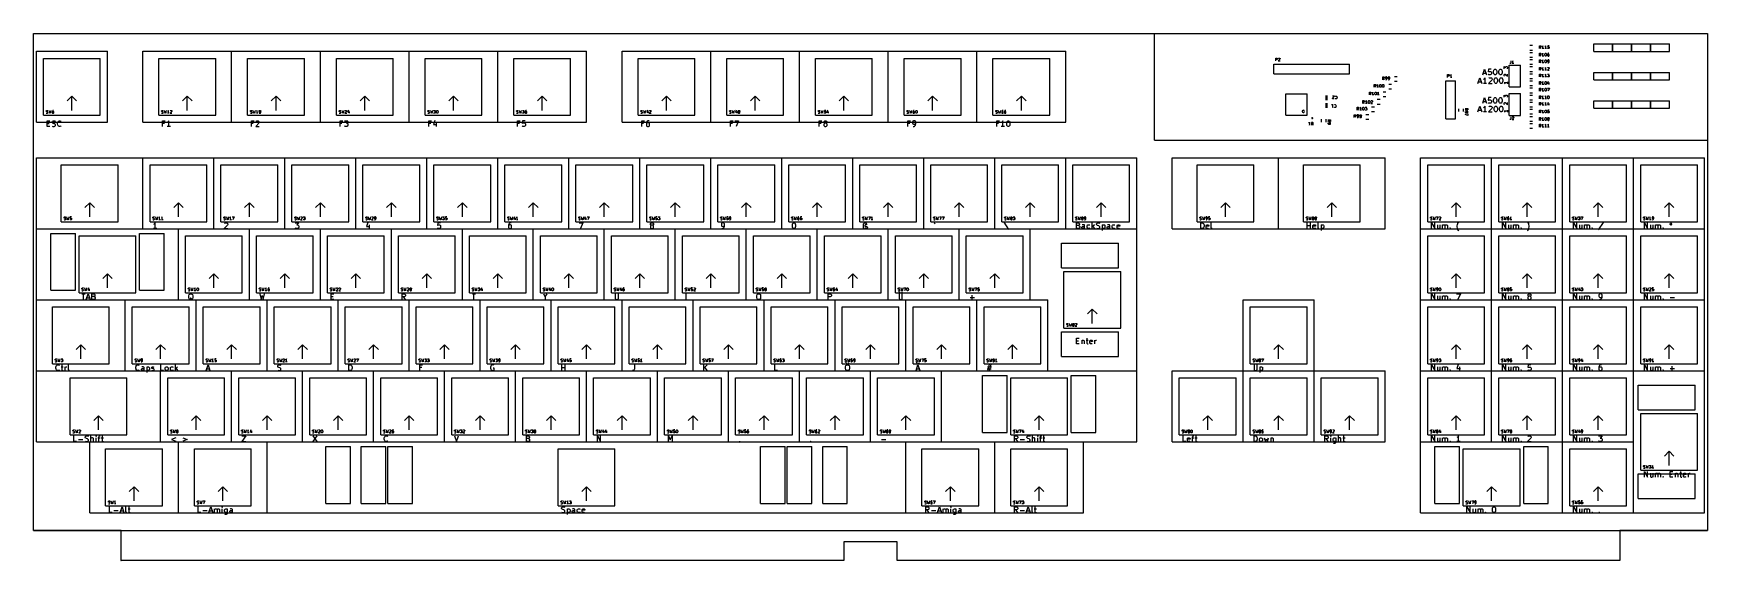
# Model space of a CAD drawing. Extents: x 0 to 449, y -142 to 0.
import ezdxf

# ---------------------------------------------------------------- set-up
doc = ezdxf.new("R2010")
doc.units = 0
doc.layers.get('0').update_dxf_attribs({"linetype": 'CONTINUOUS'})

msp = doc.modelspace()

# ---------------------------------------------------------------- linework, layer by layer
at = {"color": 7}
for p, q in [((0.152395, -133.502242), (0.152395, -0.151869)), ((0.152395, -0.151869), (449.41629, -0.151869)), ((300.984501, -28.726949), (300.984501, -0.151869)), ((401.727535, -3.326877), (402.489538, -3.326877)), ((404.318793, -4.179594), (404.318793, -3.417592)), ((404.318793, -3.417592), (404.609074, -3.417592)), ((404.609074, -3.816736), (404.318793, -3.816736)), ((404.754224, -4.179594), (404.500223, -3.816736)), ((404.609074, -3.417592), (404.681654, -3.453878)), ((404.681654, -3.78045), (404.609074, -3.816736)), ((404.681654, -3.453878), (404.717934, -3.490163)), ((404.717934, -3.744164), (404.681654, -3.78045)), ((404.717934, -3.490163), (404.754224, -3.562735)), ((404.754224, -3.671592), (404.717934, -3.744164)), ((404.754224, -3.562735), (404.754224, -3.671592)), ((405.117075, -3.59902), (405.044505, -3.635306)), ((405.479936, -4.179594), (405.044505, -4.179594)), ((405.189655, -3.526449), (405.117075, -3.59902)), ((405.262225, -3.417592), (405.189655, -3.526449)), ((405.262225, -4.179594), (405.262225, -3.417592)), ((405.842797, -3.59902), (405.770227, -3.635306)), ((406.205658, -4.179594), (405.770227, -4.179594)), ((405.915367, -3.526449), (405.842797, -3.59902)), ((405.987937, -3.417592), (405.915367, -3.526449)), ((405.987937, -4.179594), (405.987937, -3.417592)), ((406.532229, -3.417592), (406.495939, -3.78045)), ((406.495939, -3.78045), (406.532229, -3.744164)), ((406.532229, -4.143308), (406.495939, -4.107022)), ((406.89508, -3.417592), (406.532229, -3.417592)), ((406.532229, -3.744164), (406.604799, -3.707879)), ((406.604799, -4.179594), (406.532229, -4.143308)), ((406.604799, -3.707879), (406.78623, -3.707879)), ((406.78623, -4.179594), (406.604799, -4.179594)), ((406.78623, -3.707879), (406.8588, -3.744164)), ((406.8588, -4.143308), (406.78623, -4.179594)), ((406.8588, -3.744164), (406.89508, -3.78045)), ((406.89508, -4.107022), (406.8588, -4.143308)), ((406.89508, -3.78045), (406.93137, -3.853021)), ((406.93137, -4.03445), (406.89508, -4.107022)), ((406.93137, -3.853021), (406.93137, -4.03445)), ((418.936204, -4.961882), (418.936204, -2.961876)), ((418.936204, -2.961876), (423.936208, -2.961876)), ((423.936208, -4.961882), (423.936208, -2.961876)), ((424.016218, -4.961882), (424.016218, -2.961876)), ((424.016218, -2.961876), (429.016223, -2.961876)), ((429.016223, -4.961882), (429.016223, -2.961876)), ((429.096233, -4.961882), (429.096233, -2.961876)), ((429.096233, -2.961876), (434.096237, -2.961876)), ((434.096237, -4.961882), (434.096237, -2.961876)), ((434.176247, -4.961882), (434.176247, -2.961876)), ((434.176247, -2.961876), (439.176251, -2.961876)), ((439.176251, -4.961882), (439.176251, -2.961876)), ((449.41629, -0.151869), (449.41629, -133.502242)), ((0.946148, -4.914382), (19.996202, -4.914382)), ((0.946148, -23.964436), (0.946148, -4.914382)), ((2.851153, -6.819387), (18.091196, -6.819387)), ((2.851153, -22.05943), (2.851153, -6.819387)), ((18.091196, -22.05943), (18.091196, -6.819387)), ((19.996202, -23.964436), (19.996202, -4.914382)), ((29.521228, -4.914382), (55.715052, -4.914382)), ((29.521228, -23.964436), (29.521228, -4.914382)), ((33.807491, -6.819387), (49.047534, -6.819387)), ((33.807491, -22.05943), (33.807491, -6.819387)), ((49.047534, -22.05943), (49.047534, -6.819387)), ((53.333796, -4.914382), (79.52762, -4.914382)), ((53.333796, -23.964436), (53.333796, -4.914382)), ((57.620058, -6.819387), (72.860101, -6.819387)), ((57.620058, -22.05943), (57.620058, -6.819387)), ((72.860101, -22.05943), (72.860101, -6.819387)), ((77.146363, -4.914382), (100.958935, -4.914382)), ((77.146363, -23.964436), (77.146363, -4.914382)), ((81.432625, -6.819387), (96.672673, -6.819387)), ((81.432625, -22.05943), (81.432625, -6.819387)), ((96.672673, -22.05943), (96.672673, -6.819387)), ((100.958935, -4.914382), (127.152759, -4.914382)), ((100.958935, -23.964436), (100.958935, -4.914382)), ((105.245197, -6.819387), (120.485241, -6.819387)), ((105.245197, -22.05943), (105.245197, -6.819387)), ((120.485241, -22.05943), (120.485241, -6.819387)), ((124.771503, -4.914382), (148.58407, -4.914382)), ((124.771503, -23.964436), (124.771503, -4.914382)), ((129.057765, -6.819387), (144.297808, -6.819387)), ((129.057765, -22.05943), (129.057765, -6.819387)), ((144.297808, -22.05943), (144.297808, -6.819387)), ((148.58407, -23.964436), (148.58407, -4.914382)), ((158.109097, -23.964436), (158.109097, -4.914382)), ((158.109097, -4.914382), (181.921664, -4.914382)), ((162.395359, -6.819387), (177.635402, -6.819387)), ((162.395359, -22.05943), (162.395359, -6.819387)), ((177.635402, -22.05943), (177.635402, -6.819387)), ((181.921664, -23.964436), (181.921664, -4.914382)), ((181.921664, -4.914382), (205.734231, -4.914382)), ((186.207926, -6.819387), (201.447969, -6.819387)), ((186.207926, -22.05943), (186.207926, -6.819387)), ((201.447969, -22.05943), (201.447969, -6.819387)), ((205.734231, -23.964436), (205.734231, -4.914382)), ((205.734231, -4.914382), (229.546799, -4.914382)), ((210.020494, -6.819387), (225.260537, -6.819387)), ((210.020494, -22.05943), (210.020494, -6.819387)), ((225.260537, -22.05943), (225.260537, -6.819387)), ((229.546799, -23.964436), (229.546799, -4.914382)), ((229.546799, -4.914382), (253.359366, -4.914382)), ((233.833061, -6.819387), (249.073104, -6.819387)), ((233.833061, -22.05943), (233.833061, -6.819387)), ((249.073104, -22.05943), (249.073104, -6.819387)), ((253.359366, -23.964436), (253.359366, -4.914382)), ((253.359366, -4.914382), (277.171933, -4.914382)), ((257.645628, -6.819387), (272.885671, -6.819387)), ((257.645628, -22.05943), (257.645628, -6.819387)), ((272.885671, -22.05943), (272.885671, -6.819387)), ((277.171933, -23.964436), (277.171933, -4.914382)), ((333.052091, -10.946899), (333.052091, -8.406892)), ((333.052091, -8.406892), (353.372149, -8.406892)), ((333.522443, -7.507003), (333.522443, -6.745001)), ((333.522443, -6.745001), (333.812723, -6.745001)), ((333.812723, -7.144145), (333.522443, -7.144145)), ((333.812723, -6.745001), (333.885304, -6.781287)), ((333.885304, -7.107859), (333.812723, -7.144145)), ((333.885304, -6.781287), (333.921584, -6.817572)), ((333.921584, -7.071573), (333.885304, -7.107859)), ((333.921584, -6.817572), (333.957874, -6.890145)), ((333.957874, -6.999002), (333.921584, -7.071573)), ((333.957874, -6.890145), (333.957874, -6.999002)), ((334.647306, -7.071573), (334.211875, -7.507003)), ((334.211875, -7.507003), (334.683586, -7.507003)), ((334.248155, -6.817572), (334.284445, -6.781287)), ((334.284445, -6.781287), (334.357015, -6.745001)), ((334.357015, -6.745001), (334.538446, -6.745001)), ((334.538446, -6.745001), (334.611016, -6.781287)), ((334.611016, -6.781287), (334.647306, -6.817572)), ((334.647306, -6.817572), (334.683586, -6.890145)), ((334.683586, -6.962716), (334.647306, -7.071573)), ((334.683586, -6.890145), (334.683586, -6.962716)), ((353.372149, -10.946899), (353.372149, -8.406892)), ((396.13952, -14.502909), (396.13952, -8.660893)), ((396.13952, -8.660893), (399.187528, -8.660893)), ((396.44477, -8.243605), (396.3722, -8.243605)), ((396.553631, -8.207319), (396.44477, -8.243605)), ((396.626201, -8.134748), (396.553631, -8.207319)), ((396.662481, -8.025891), (396.626201, -8.134748)), ((396.662481, -7.481603), (396.662481, -8.025891)), ((397.061632, -7.663032), (396.989052, -7.699318)), ((397.424483, -8.243605), (396.989052, -8.243605)), ((397.134202, -7.590461), (397.061632, -7.663032)), ((397.206773, -7.481603), (397.134202, -7.590461)), ((397.206773, -8.243605), (397.206773, -7.481603)), ((399.187528, -14.502909), (399.187528, -8.660893)), ((401.727535, -4.596881), (402.489538, -4.596881)), ((401.727535, -5.231883), (402.489538, -5.231883)), ((401.727535, -6.501886), (402.489538, -6.501886)), ((401.727535, -7.136888), (402.489538, -7.136888)), ((401.727535, -8.406892), (402.489538, -8.406892)), ((404.318793, -6.2116), (404.318793, -5.449597)), ((404.318793, -5.449597), (404.609074, -5.449597)), ((404.609074, -5.848742), (404.318793, -5.848742)), ((404.318793, -7.989605), (404.318793, -7.227603)), ((404.318793, -7.227603), (404.609074, -7.227603)), ((404.609074, -7.626747), (404.318793, -7.626747)), ((404.754224, -6.2116), (404.500223, -5.848742)), ((404.754224, -7.989605), (404.500223, -7.626747)), ((404.609074, -5.449597), (404.681654, -5.485884)), ((404.681654, -5.812456), (404.609074, -5.848742)), ((404.609074, -7.227603), (404.681654, -7.263889)), ((404.681654, -7.590461), (404.609074, -7.626747)), ((404.681654, -5.485884), (404.717934, -5.522169)), ((404.717934, -5.776169), (404.681654, -5.812456)), ((404.681654, -7.263889), (404.717934, -7.300174)), ((404.717934, -7.554174), (404.681654, -7.590461)), ((404.717934, -5.522169), (404.754224, -5.594741)), ((404.754224, -5.703598), (404.717934, -5.776169)), ((404.717934, -7.300174), (404.754224, -7.372746)), ((404.754224, -7.481603), (404.717934, -7.554174)), ((404.754224, -5.594741), (404.754224, -5.703598)), ((404.754224, -7.372746), (404.754224, -7.481603)), ((405.117075, -5.631026), (405.044505, -5.667312)), ((405.479936, -6.2116), (405.044505, -6.2116)), ((405.117075, -7.409031), (405.044505, -7.445317)), ((405.479936, -7.989605), (405.044505, -7.989605)), ((405.189655, -5.558455), (405.117075, -5.631026)), ((405.189655, -7.33646), (405.117075, -7.409031)), ((405.262225, -5.449597), (405.189655, -5.558455)), ((405.262225, -7.227603), (405.189655, -7.33646)), ((405.262225, -6.2116), (405.262225, -5.449597)), ((405.262225, -7.989605), (405.262225, -7.227603)), ((405.770227, -5.739884), (405.806507, -5.594741)), ((405.770227, -5.921313), (405.770227, -5.739884)), ((405.806507, -6.066456), (405.770227, -5.921313)), ((405.770227, -7.517889), (405.806507, -7.372746)), ((405.770227, -7.699318), (405.770227, -7.517889)), ((405.806507, -7.844461), (405.770227, -7.699318)), ((405.806507, -5.594741), (405.842797, -5.522169)), ((405.842797, -6.139027), (405.806507, -6.066456)), ((405.806507, -7.372746), (405.842797, -7.300174)), ((405.842797, -7.917032), (405.806507, -7.844461)), ((405.842797, -5.522169), (405.879077, -5.485884)), ((405.879077, -6.175314), (405.842797, -6.139027)), ((405.842797, -7.300174), (405.879077, -7.263889)), ((405.879077, -7.953319), (405.842797, -7.917032)), ((405.879077, -5.485884), (405.951657, -5.449597)), ((405.951657, -6.2116), (405.879077, -6.175314)), ((405.879077, -7.263889), (405.951657, -7.227603)), ((405.951657, -7.989605), (405.879077, -7.953319)), ((405.951657, -5.449597), (406.024228, -5.449597)), ((406.024228, -6.2116), (405.951657, -6.2116)), ((405.951657, -7.227603), (406.024228, -7.227603)), ((406.024228, -7.989605), (405.951657, -7.989605)), ((406.024228, -5.449597), (406.096798, -5.485884)), ((406.096798, -6.175314), (406.024228, -6.2116)), ((406.024228, -7.227603), (406.096798, -7.263889)), ((406.096798, -7.953319), (406.024228, -7.989605)), ((406.096798, -5.485884), (406.133078, -5.522169)), ((406.133078, -6.139027), (406.096798, -6.175314)), ((406.096798, -7.263889), (406.133078, -7.300174)), ((406.133078, -7.917032), (406.096798, -7.953319)), ((406.133078, -5.522169), (406.169368, -5.594741)), ((406.169368, -6.066456), (406.133078, -6.139027)), ((406.133078, -7.300174), (406.169368, -7.372746)), ((406.169368, -7.844461), (406.133078, -7.917032)), ((406.169368, -5.594741), (406.205658, -5.739884)), ((406.205658, -5.921313), (406.169368, -6.066456)), ((406.169368, -7.372746), (406.205658, -7.517889)), ((406.205658, -7.699318), (406.169368, -7.844461)), ((406.205658, -5.739884), (406.205658, -5.921313)), ((406.205658, -7.517889), (406.205658, -7.699318)), ((406.532229, -5.631026), (406.495939, -5.776169)), ((406.495939, -5.776169), (406.495939, -6.066456)), ((406.532229, -5.812456), (406.495939, -5.885027)), ((406.495939, -6.066456), (406.532229, -6.139027)), ((406.532229, -7.300174), (406.495939, -7.372746)), ((406.495939, -7.372746), (406.495939, -7.554174)), ((406.495939, -7.554174), (406.532229, -7.626747)), ((406.604799, -5.522169), (406.532229, -5.631026)), ((406.568509, -5.776169), (406.532229, -5.812456)), ((406.532229, -6.139027), (406.568509, -6.175314)), ((406.568509, -7.263889), (406.532229, -7.300174)), ((406.532229, -7.626747), (406.568509, -7.663032)), ((406.641079, -5.739884), (406.568509, -5.776169)), ((406.568509, -6.175314), (406.641079, -6.2116)), ((406.641079, -7.227603), (406.568509, -7.263889)), ((406.568509, -7.663032), (406.641079, -7.699318)), ((406.568509, -7.989605), (406.713659, -7.989605)), ((406.641079, -5.485884), (406.604799, -5.522169)), ((406.713659, -5.449597), (406.641079, -5.485884)), ((406.78623, -5.739884), (406.641079, -5.739884)), ((406.641079, -6.2116), (406.78623, -6.2116)), ((406.78623, -7.227603), (406.641079, -7.227603)), ((406.641079, -7.699318), (406.78623, -7.699318)), ((406.8588, -5.449597), (406.713659, -5.449597)), ((406.713659, -7.989605), (406.78623, -7.953319)), ((406.8588, -5.776169), (406.78623, -5.739884)), ((406.78623, -6.2116), (406.8588, -6.175314)), ((406.8588, -7.263889), (406.78623, -7.227603)), ((406.78623, -7.699318), (406.8588, -7.663032)), ((406.78623, -7.953319), (406.82251, -7.917032)), ((406.82251, -7.917032), (406.89508, -7.808175)), ((406.89508, -5.812456), (406.8588, -5.776169)), ((406.8588, -6.175314), (406.89508, -6.139027)), ((406.89508, -7.300174), (406.8588, -7.263889)), ((406.8588, -7.663032), (406.89508, -7.626747)), ((406.93137, -5.885027), (406.89508, -5.812456)), ((406.89508, -6.139027), (406.93137, -6.066456)), ((406.93137, -7.372746), (406.89508, -7.300174)), ((406.89508, -7.626747), (406.93137, -7.554174)), ((406.89508, -7.808175), (406.93137, -7.663032)), ((406.93137, -6.066456), (406.93137, -5.885027)), ((406.93137, -7.663032), (406.93137, -7.372746)), ((418.936204, -4.961882), (423.936208, -4.961882)), ((424.016218, -4.961882), (429.016223, -4.961882)), ((429.096233, -4.961882), (434.096237, -4.961882)), ((434.176247, -4.961882), (439.176251, -4.961882)), ((333.052091, -10.946899), (353.372149, -10.946899)), ((362.249924, -12.561618), (362.249924, -11.799615)), ((362.249924, -11.799615), (362.540205, -11.799615)), ((362.540205, -12.19876), (362.249924, -12.19876)), ((362.685355, -12.561618), (362.431354, -12.19876)), ((362.540205, -11.799615), (362.612785, -11.835902)), ((362.612785, -12.162473), (362.540205, -12.19876)), ((362.612785, -11.835902), (362.649065, -11.872187)), ((362.649065, -12.126187), (362.612785, -12.162473)), ((362.649065, -11.872187), (362.685355, -11.944759)), ((362.685355, -12.053616), (362.649065, -12.126187)), ((362.685355, -11.944759), (362.685355, -12.053616)), ((363.011926, -11.872187), (362.975636, -11.944759)), ((362.975636, -11.944759), (362.975636, -12.126187)), ((362.975636, -12.126187), (363.011926, -12.19876)), ((363.048206, -11.835902), (363.011926, -11.872187)), ((363.011926, -12.19876), (363.048206, -12.235045)), ((363.120786, -11.799615), (363.048206, -11.835902)), ((363.048206, -12.235045), (363.120786, -12.271331)), ((363.048206, -12.561618), (363.193356, -12.561618)), ((363.265927, -11.799615), (363.120786, -11.799615)), ((363.120786, -12.271331), (363.265927, -12.271331)), ((363.193356, -12.561618), (363.265927, -12.525331)), ((363.338497, -11.835902), (363.265927, -11.799615)), ((363.265927, -12.271331), (363.338497, -12.235045)), ((363.265927, -12.525331), (363.302207, -12.489045)), ((363.302207, -12.489045), (363.374787, -12.380188)), ((363.374787, -11.872187), (363.338497, -11.835902)), ((363.338497, -12.235045), (363.374787, -12.19876)), ((363.411067, -11.944759), (363.374787, -11.872187)), ((363.374787, -12.19876), (363.411067, -12.126187)), ((363.374787, -12.380188), (363.411067, -12.235045)), ((363.411067, -12.235045), (363.411067, -11.944759)), ((363.737638, -11.872187), (363.701358, -11.944759)), ((363.701358, -11.944759), (363.701358, -12.126187)), ((363.701358, -12.126187), (363.737638, -12.19876)), ((363.773928, -11.835902), (363.737638, -11.872187)), ((363.737638, -12.19876), (363.773928, -12.235045)), ((363.846498, -11.799615), (363.773928, -11.835902)), ((363.773928, -12.235045), (363.846498, -12.271331)), ((363.773928, -12.561618), (363.919069, -12.561618)), ((363.991639, -11.799615), (363.846498, -11.799615)), ((363.846498, -12.271331), (363.991639, -12.271331)), ((363.919069, -12.561618), (363.991639, -12.525331)), ((364.064209, -11.835902), (363.991639, -11.799615)), ((363.991639, -12.271331), (364.064209, -12.235045)), ((363.991639, -12.525331), (364.027929, -12.489045)), ((364.027929, -12.489045), (364.100499, -12.380188)), ((364.100499, -11.872187), (364.064209, -11.835902)), ((364.064209, -12.235045), (364.100499, -12.19876)), ((364.136789, -11.944759), (364.100499, -11.872187)), ((364.100499, -12.19876), (364.136789, -12.126187)), ((364.100499, -12.380188), (364.136789, -12.235045)), ((364.136789, -12.235045), (364.136789, -11.944759)), ((365.373683, -11.708901), (366.135685, -11.708901)), ((365.373683, -12.978905), (366.135685, -12.978905)), ((379.216722, -12.851904), (381.756729, -12.851904)), ((379.216722, -23.011933), (379.216722, -12.851904)), ((379.674373, -11.952016), (379.674373, -11.190014)), ((379.674373, -11.190014), (379.964654, -11.190014)), ((379.964654, -11.589158), (379.674373, -11.589158)), ((379.964654, -11.190014), (380.037234, -11.2263)), ((380.037234, -11.552872), (379.964654, -11.589158)), ((380.037234, -11.2263), (380.073514, -11.262585)), ((380.073514, -11.516586), (380.037234, -11.552872)), ((380.073514, -11.262585), (380.109804, -11.335157)), ((380.109804, -11.444014), (380.073514, -11.516586)), ((380.109804, -11.335157), (380.109804, -11.444014)), ((380.472655, -11.371442), (380.400085, -11.407728)), ((380.835516, -11.952016), (380.400085, -11.952016)), ((380.545236, -11.298871), (380.472655, -11.371442)), ((380.617806, -11.190014), (380.545236, -11.298871)), ((380.617806, -11.952016), (380.617806, -11.190014)), ((381.756729, -23.011933), (381.756729, -12.851904)), ((387.813736, -13.541334), (388.321738, -12.01733)), ((387.958876, -13.105905), (388.684599, -13.105905)), ((388.321738, -12.01733), (388.829739, -13.541334)), ((389.08374, -11.255328), (389.591741, -9.731324)), ((389.22888, -10.819899), (389.954602, -10.819899)), ((389.410311, -12.380188), (389.26517, -12.45276)), ((389.555451, -12.235045), (389.410311, -12.380188)), ((389.700601, -12.01733), (389.555451, -12.235045)), ((389.591741, -9.731324), (390.099743, -11.255328)), ((389.700601, -13.541334), (389.700601, -12.01733)), ((390.607744, -9.731324), (390.535174, -10.45704)), ((390.535174, -10.45704), (390.607744, -10.384468)), ((390.607744, -11.182757), (390.535174, -11.110184)), ((391.333456, -9.731324), (390.607744, -9.731324)), ((390.607744, -10.384468), (390.752884, -10.311897)), ((390.752884, -11.255328), (390.607744, -11.182757)), ((391.514887, -12.670475), (390.644024, -13.541334)), ((390.716604, -12.162473), (390.789174, -12.089902)), ((390.752884, -10.311897), (391.115745, -10.311897)), ((391.115745, -11.255328), (390.752884, -11.255328)), ((390.789174, -12.089902), (390.934315, -12.01733)), ((390.934315, -12.01733), (391.297176, -12.01733)), ((391.115745, -10.311897), (391.260886, -10.384468)), ((391.260886, -11.182757), (391.115745, -11.255328)), ((391.260886, -10.384468), (391.333456, -10.45704)), ((391.333456, -11.110184), (391.260886, -11.182757)), ((391.297176, -12.01733), (391.442316, -12.089902)), ((391.333456, -10.45704), (391.406026, -10.602183)), ((391.406026, -10.965041), (391.333456, -11.110184)), ((391.406026, -10.602183), (391.406026, -10.965041)), ((391.442316, -12.089902), (391.514887, -12.162473)), ((391.514887, -12.162473), (391.587457, -12.307617)), ((391.587457, -12.45276), (391.514887, -12.670475)), ((391.587457, -12.307617), (391.587457, -12.45276)), ((391.986608, -10.311897), (392.059178, -10.02161)), ((391.986608, -10.674755), (391.986608, -10.311897)), ((392.059178, -10.965041), (391.986608, -10.674755)), ((392.059178, -10.02161), (392.131748, -9.876467)), ((392.131748, -11.110184), (392.059178, -10.965041)), ((392.131748, -9.876467), (392.204318, -9.803896)), ((392.204318, -11.182757), (392.131748, -11.110184)), ((392.168028, -12.597904), (392.240609, -12.307617)), ((392.168028, -12.960762), (392.168028, -12.597904)), ((392.240609, -13.251048), (392.168028, -12.960762)), ((392.204318, -9.803896), (392.349459, -9.731324)), ((392.349459, -11.255328), (392.204318, -11.182757)), ((392.240609, -12.307617), (392.313179, -12.162473)), ((392.313179, -13.396191), (392.240609, -13.251048)), ((392.313179, -12.162473), (392.385749, -12.089902)), ((392.385749, -13.468763), (392.313179, -13.396191)), ((392.349459, -9.731324), (392.494609, -9.731324)), ((392.494609, -11.255328), (392.349459, -11.255328)), ((392.385749, -12.089902), (392.530889, -12.01733)), ((392.530889, -13.541334), (392.385749, -13.468763)), ((392.494609, -9.731324), (392.63975, -9.803896)), ((392.63975, -11.182757), (392.494609, -11.255328)), ((392.530889, -12.01733), (392.67603, -12.01733)), ((392.63975, -9.803896), (392.71232, -9.876467)), ((392.71232, -11.110184), (392.63975, -11.182757)), ((392.67603, -12.01733), (392.82118, -12.089902)), ((392.82118, -13.468763), (392.67603, -13.541334)), ((392.71232, -9.876467), (392.78489, -10.02161)), ((392.78489, -10.965041), (392.71232, -11.110184)), ((392.78489, -10.02161), (392.85746, -10.311897)), ((392.85746, -10.674755), (392.78489, -10.965041)), ((392.82118, -12.089902), (392.89375, -12.162473)), ((392.89375, -13.396191), (392.82118, -13.468763)), ((392.85746, -10.311897), (392.85746, -10.674755)), ((392.89375, -12.162473), (392.966321, -12.307617)), ((392.966321, -13.251048), (392.89375, -13.396191)), ((392.966321, -12.307617), (393.038891, -12.597904)), ((393.038891, -12.960762), (392.966321, -13.251048)), ((393.038891, -12.597904), (393.038891, -12.960762)), ((393.438032, -10.311897), (393.510612, -10.02161)), ((393.438032, -10.674755), (393.438032, -10.311897)), ((393.510612, -10.965041), (393.438032, -10.674755)), ((393.510612, -10.02161), (393.583182, -9.876467)), ((393.583182, -11.110184), (393.510612, -10.965041)), ((393.583182, -9.876467), (393.655753, -9.803896)), ((393.655753, -11.182757), (393.583182, -11.110184)), ((393.619462, -12.597904), (393.692033, -12.307617)), ((393.619462, -12.960762), (393.619462, -12.597904)), ((393.692033, -13.251048), (393.619462, -12.960762)), ((393.655753, -9.803896), (393.800893, -9.731324)), ((393.800893, -11.255328), (393.655753, -11.182757)), ((393.692033, -12.307617), (393.764613, -12.162473)), ((393.764613, -13.396191), (393.692033, -13.251048)), ((393.764613, -12.162473), (393.837183, -12.089902)), ((393.837183, -13.468763), (393.764613, -13.396191)), ((393.800893, -9.731324), (393.946033, -9.731324)), ((393.946033, -11.255328), (393.800893, -11.255328)), ((393.837183, -12.089902), (393.982324, -12.01733)), ((393.982324, -13.541334), (393.837183, -13.468763)), ((393.946033, -9.731324), (394.091184, -9.803896)), ((394.091184, -11.182757), (393.946033, -11.255328)), ((393.982324, -12.01733), (394.127464, -12.01733)), ((394.091184, -9.803896), (394.163754, -9.876467)), ((394.163754, -11.110184), (394.091184, -11.182757)), ((394.127464, -12.01733), (394.272614, -12.089902)), ((394.272614, -13.468763), (394.127464, -13.541334)), ((394.163754, -9.876467), (394.236324, -10.02161)), ((394.236324, -10.965041), (394.163754, -11.110184)), ((394.236324, -10.02161), (394.308894, -10.311897)), ((394.308894, -10.674755), (394.236324, -10.965041)), ((394.272614, -12.089902), (394.345185, -12.162473)), ((394.345185, -13.396191), (394.272614, -13.468763)), ((394.308894, -10.311897), (394.308894, -10.674755)), ((394.345185, -12.162473), (394.417755, -12.307617)), ((394.417755, -13.251048), (394.345185, -13.396191)), ((394.417755, -12.307617), (394.490325, -12.597904)), ((394.490325, -12.960762), (394.417755, -13.251048)), ((394.490325, -12.597904), (394.490325, -12.960762)), ((394.827176, -9.594345), (394.827176, -9.04401)), ((394.827176, -9.04401), (395.165847, -9.340344)), ((394.827176, -11.24535), (394.869516, -11.160683)), ((394.827176, -11.457016), (394.827176, -11.24535)), ((394.869516, -11.541684), (394.827176, -11.457016)), ((395.716178, -13.362022), (394.827176, -13.362022)), ((394.827176, -13.362022), (394.954176, -13.446689)), ((394.869516, -11.160683), (394.911846, -11.11835)), ((394.911846, -11.584017), (394.869516, -11.541684)), ((394.911846, -11.11835), (394.996516, -11.076015)), ((394.954176, -13.446689), (395.038847, -13.531356)), ((394.996516, -11.076015), (395.081177, -11.076015)), ((395.081177, -11.076015), (395.208177, -11.11835)), ((395.165847, -9.213344), (395.208177, -9.128677)), ((395.165847, -9.340344), (395.165847, -9.213344)), ((395.208177, -9.128677), (395.250517, -9.086344)), ((395.208177, -11.11835), (395.716178, -11.626351)), ((395.250517, -9.086344), (395.335177, -9.04401)), ((395.335177, -9.04401), (395.546848, -9.04401)), ((395.546848, -9.04401), (395.631518, -9.086344)), ((395.631518, -9.086344), (395.673848, -9.128677)), ((395.673848, -9.552011), (395.631518, -9.594345)), ((395.673848, -9.128677), (395.716178, -9.213344)), ((395.716178, -9.467345), (395.673848, -9.552011)), ((395.716178, -9.213344), (395.716178, -9.467345)), ((395.716178, -11.626351), (395.716178, -11.076015)), ((395.716178, -13.108021), (395.716178, -13.616023)), ((401.727535, -9.041894), (402.489538, -9.041894)), ((401.727535, -10.311897), (402.489538, -10.311897)), ((401.727535, -10.946899), (402.489538, -10.946899)), ((401.727535, -12.216903), (402.489538, -12.216903)), ((401.727535, -12.851904), (402.489538, -12.851904)), ((404.318793, -10.02161), (404.318793, -9.259608)), ((404.318793, -9.259608), (404.609074, -9.259608)), ((404.609074, -9.658752), (404.318793, -9.658752)), ((404.318793, -11.799615), (404.318793, -11.037613)), ((404.318793, -11.037613), (404.609074, -11.037613)), ((404.609074, -11.436757), (404.318793, -11.436757)), ((404.318793, -13.831621), (404.318793, -13.069619)), ((404.318793, -13.069619), (404.609074, -13.069619)), ((404.609074, -13.468763), (404.318793, -13.468763)), ((404.754224, -10.02161), (404.500223, -9.658752)), ((404.754224, -11.799615), (404.500223, -11.436757)), ((404.754224, -13.831621), (404.500223, -13.468763)), ((404.609074, -9.259608), (404.681654, -9.295894)), ((404.681654, -9.622466), (404.609074, -9.658752)), ((404.609074, -11.037613), (404.681654, -11.073899)), ((404.681654, -11.400471), (404.609074, -11.436757)), ((404.609074, -13.069619), (404.681654, -13.105905)), ((404.681654, -13.432477), (404.609074, -13.468763)), ((404.681654, -9.295894), (404.717934, -9.332179)), ((404.717934, -9.58618), (404.681654, -9.622466)), ((404.681654, -11.073899), (404.717934, -11.110184)), ((404.717934, -11.364185), (404.681654, -11.400471)), ((404.681654, -13.105905), (404.717934, -13.14219)), ((404.717934, -13.396191), (404.681654, -13.432477)), ((404.717934, -9.332179), (404.754224, -9.404752)), ((404.754224, -9.513609), (404.717934, -9.58618)), ((404.717934, -11.110184), (404.754224, -11.182757)), ((404.754224, -11.291614), (404.717934, -11.364185)), ((404.717934, -13.14219), (404.754224, -13.214762)), ((404.754224, -13.32362), (404.717934, -13.396191)), ((404.754224, -9.404752), (404.754224, -9.513609)), ((404.754224, -11.182757), (404.754224, -11.291614)), ((404.754224, -13.214762), (404.754224, -13.32362)), ((405.117075, -9.441037), (405.044505, -9.477323)), ((405.479936, -10.02161), (405.044505, -10.02161)), ((405.117075, -11.219042), (405.044505, -11.255328)), ((405.479936, -11.799615), (405.044505, -11.799615)), ((405.117075, -13.251048), (405.044505, -13.287334)), ((405.189655, -9.368466), (405.117075, -9.441037)), ((405.189655, -11.146471), (405.117075, -11.219042)), ((405.189655, -13.178476), (405.117075, -13.251048)), ((405.262225, -9.259608), (405.189655, -9.368466)), ((405.262225, -11.037613), (405.189655, -11.146471)), ((405.262225, -13.069619), (405.189655, -13.178476)), ((405.262225, -10.02161), (405.262225, -9.259608)), ((405.262225, -11.799615), (405.262225, -11.037613)), ((405.262225, -13.831621), (405.262225, -13.069619)), ((405.842797, -9.441037), (405.770227, -9.477323)), ((406.205658, -10.02161), (405.770227, -10.02161)), ((405.842797, -11.219042), (405.770227, -11.255328)), ((406.205658, -11.799615), (405.770227, -11.799615)), ((405.770227, -13.359906), (405.806507, -13.214762)), ((405.770227, -13.541334), (405.770227, -13.359906)), ((405.806507, -13.214762), (405.842797, -13.14219)), ((405.915367, -9.368466), (405.842797, -9.441037)), ((405.915367, -11.146471), (405.842797, -11.219042)), ((405.842797, -13.14219), (405.879077, -13.105905)), ((405.879077, -13.105905), (405.951657, -13.069619)), ((405.987937, -9.259608), (405.915367, -9.368466)), ((405.987937, -11.037613), (405.915367, -11.146471)), ((405.951657, -13.069619), (406.024228, -13.069619)), ((405.987937, -10.02161), (405.987937, -9.259608)), ((405.987937, -11.799615), (405.987937, -11.037613)), ((406.024228, -13.069619), (406.096798, -13.105905)), ((406.096798, -13.105905), (406.133078, -13.14219)), ((406.133078, -13.14219), (406.169368, -13.214762)), ((406.169368, -13.214762), (406.205658, -13.359906)), ((406.205658, -13.359906), (406.205658, -13.541334)), ((406.89508, -9.58618), (406.459659, -10.02161)), ((406.459659, -10.02161), (406.93137, -10.02161)), ((406.459659, -11.037613), (406.93137, -11.037613)), ((406.495939, -11.763329), (406.459659, -11.727043)), ((406.495939, -9.332179), (406.532229, -9.295894)), ((406.568509, -11.799615), (406.495939, -11.763329)), ((406.677369, -13.033333), (406.495939, -13.57762)), ((406.532229, -9.295894), (406.604799, -9.259608)), ((406.78623, -11.799615), (406.568509, -11.799615)), ((406.604799, -9.259608), (406.78623, -9.259608)), ((406.93137, -11.037613), (406.677369, -11.3279)), ((406.677369, -11.3279), (406.78623, -11.3279)), ((406.78623, -9.259608), (406.8588, -9.295894)), ((406.78623, -11.3279), (406.8588, -11.364185)), ((406.8588, -11.763329), (406.78623, -11.799615)), ((406.8588, -9.295894), (406.89508, -9.332179)), ((406.8588, -11.364185), (406.89508, -11.400471)), ((406.89508, -11.727043), (406.8588, -11.763329)), ((406.8588, -13.32362), (406.8588, -13.831621)), ((406.89508, -9.332179), (406.93137, -9.404752)), ((406.93137, -9.477323), (406.89508, -9.58618)), ((406.89508, -11.400471), (406.93137, -11.473043)), ((406.93137, -11.654472), (406.89508, -11.727043)), ((406.93137, -9.404752), (406.93137, -9.477323)), ((406.93137, -11.473043), (406.93137, -11.654472)), ((418.936204, -12.581904), (418.936204, -10.581898)), ((418.936204, -10.581898), (423.936208, -10.581898)), ((418.936204, -12.581904), (423.936208, -12.581904)), ((423.936208, -12.581904), (423.936208, -10.581898)), ((424.016218, -12.581904), (424.016218, -10.581898)), ((424.016218, -10.581898), (429.016223, -10.581898)), ((424.016218, -12.581904), (429.016223, -12.581904)), ((429.016223, -12.581904), (429.016223, -10.581898)), ((429.096233, -12.581904), (429.096233, -10.581898)), ((429.096233, -10.581898), (434.096237, -10.581898)), ((429.096233, -12.581904), (434.096237, -12.581904)), ((434.096237, -12.581904), (434.096237, -10.581898)), ((434.176247, -12.581904), (434.176247, -10.581898)), ((434.176247, -10.581898), (439.176251, -10.581898)), ((434.176247, -12.581904), (439.176251, -12.581904)), ((439.176251, -12.581904), (439.176251, -10.581898)), ((9.201171, -18.24942), (10.471175, -16.979416)), ((10.471175, -16.979416), (11.741178, -18.24942)), ((10.471175, -20.789427), (10.471175, -16.979416)), ((40.157508, -18.24942), (41.427512, -16.979416)), ((41.427512, -16.979416), (42.697516, -18.24942)), ((41.427512, -20.789427), (41.427512, -16.979416)), ((63.970076, -18.24942), (65.240079, -16.979416)), ((65.240079, -16.979416), (66.510083, -18.24942)), ((65.240079, -20.789427), (65.240079, -16.979416)), ((87.782643, -18.24942), (89.052647, -16.979416)), ((89.052647, -16.979416), (90.32265, -18.24942)), ((89.052647, -20.789427), (89.052647, -16.979416)), ((111.595215, -18.24942), (112.865219, -16.979416)), ((112.865219, -16.979416), (114.135223, -18.24942)), ((112.865219, -20.789427), (112.865219, -16.979416)), ((135.407783, -18.24942), (136.677786, -16.979416)), ((136.677786, -16.979416), (137.94779, -18.24942)), ((136.677786, -20.789427), (136.677786, -16.979416)), ((168.745377, -18.24942), (170.015381, -16.979416)), ((170.015381, -16.979416), (171.285384, -18.24942)), ((170.015381, -20.789427), (170.015381, -16.979416)), ((192.557944, -18.24942), (193.827948, -16.979416)), ((193.827948, -16.979416), (195.097951, -18.24942)), ((193.827948, -20.789427), (193.827948, -16.979416)), ((216.370512, -18.24942), (217.640515, -16.979416)), ((217.640515, -16.979416), (218.910519, -18.24942)), ((217.640515, -20.789427), (217.640515, -16.979416)), ((240.183079, -18.24942), (241.453082, -16.979416)), ((241.453082, -16.979416), (242.723086, -18.24942)), ((241.453082, -20.789427), (241.453082, -16.979416)), ((263.995646, -18.24942), (265.26565, -16.979416)), ((265.26565, -16.979416), (266.535653, -18.24942)), ((265.26565, -20.789427), (265.26565, -16.979416)), ((336.23459, -16.351914), (341.934616, -16.351914)), ((336.23459, -22.051932), (336.23459, -16.351914)), ((341.934616, -22.051932), (341.934616, -16.351914)), ((347.063031, -18.075119), (347.063031, -16.772715)), ((347.362222, -18.075119), (347.362222, -16.772715)), ((349.265947, -16.952201), (348.794236, -16.952201)), ((348.794236, -17.496489), (348.830516, -17.387631)), ((348.794236, -17.56906), (348.794236, -17.496489)), ((348.830516, -17.641632), (348.794236, -17.56906)), ((348.830516, -17.387631), (349.265947, -16.952201)), ((348.866806, -17.677918), (348.830516, -17.641632)), ((348.939376, -17.714203), (348.866806, -17.677918)), ((349.120807, -17.714203), (348.939376, -17.714203)), ((349.193377, -17.677918), (349.120807, -17.714203)), ((349.229667, -17.641632), (349.193377, -17.677918)), ((349.519948, -17.024773), (349.556238, -16.988487)), ((349.556238, -17.677918), (349.519948, -17.641632)), ((349.556238, -16.988487), (349.665098, -16.952201)), ((349.665098, -17.714203), (349.556238, -17.677918)), ((349.665098, -16.952201), (349.737668, -16.952201)), ((349.737668, -17.714203), (349.665098, -17.714203)), ((349.737668, -16.952201), (349.846519, -16.988487)), ((349.846519, -17.677918), (349.737668, -17.714203)), ((349.846519, -16.988487), (349.919099, -17.061058)), ((349.919099, -17.605346), (349.846519, -17.677918)), ((349.919099, -17.061058), (349.955379, -17.133631)), ((349.955379, -17.532775), (349.919099, -17.605346)), ((349.955379, -17.133631), (349.991669, -17.278774)), ((349.991669, -17.387631), (349.955379, -17.532775)), ((349.991669, -17.278774), (349.991669, -17.387631)), ((358.693914, -16.625629), (358.693914, -15.863627)), ((358.693914, -15.863627), (358.984195, -15.863627)), ((358.984195, -16.262771), (358.693914, -16.262771)), ((359.129345, -16.625629), (358.875344, -16.262771)), ((358.984195, -15.863627), (359.056775, -15.899913)), ((359.056775, -16.226485), (358.984195, -16.262771)), ((359.056775, -15.899913), (359.093055, -15.936198)), ((359.093055, -16.190199), (359.056775, -16.226485)), ((359.093055, -15.936198), (359.129345, -16.00877)), ((359.129345, -16.117628), (359.093055, -16.190199)), ((359.129345, -16.00877), (359.129345, -16.117628)), ((359.492196, -16.045055), (359.419626, -16.081342)), ((359.855057, -16.625629), (359.419626, -16.625629)), ((359.564776, -15.972484), (359.492196, -16.045055)), ((359.637346, -15.863627), (359.564776, -15.972484)), ((359.637346, -16.625629), (359.637346, -15.863627)), ((359.963917, -14.593623), (359.963917, -13.831621)), ((359.963917, -13.831621), (360.254198, -13.831621)), ((360.254198, -14.230765), (359.963917, -14.230765)), ((360.399349, -14.593623), (360.145348, -14.230765)), ((360.145348, -16.153914), (360.181628, -16.00877)), ((360.145348, -16.335342), (360.145348, -16.153914)), ((360.181628, -16.480486), (360.145348, -16.335342)), ((360.181628, -16.00877), (360.217918, -15.936198)), ((360.217918, -16.553057), (360.181628, -16.480486)), ((360.217918, -15.936198), (360.254198, -15.899913)), ((360.254198, -16.589343), (360.217918, -16.553057)), ((360.254198, -13.831621), (360.326778, -13.867907)), ((360.326778, -14.194479), (360.254198, -14.230765)), ((360.254198, -15.899913), (360.326778, -15.863627)), ((360.326778, -16.625629), (360.254198, -16.589343)), ((360.326778, -13.867907), (360.363058, -13.904192)), ((360.363058, -14.158193), (360.326778, -14.194479)), ((360.326778, -15.863627), (360.399349, -15.863627)), ((360.399349, -16.625629), (360.326778, -16.625629)), ((360.363058, -13.904192), (360.399349, -13.976765)), ((360.399349, -14.085622), (360.363058, -14.158193)), ((360.399349, -13.976765), (360.399349, -14.085622)), ((360.399349, -15.863627), (360.471919, -15.899913)), ((360.471919, -16.589343), (360.399349, -16.625629)), ((360.471919, -15.899913), (360.508199, -15.936198)), ((360.508199, -16.553057), (360.471919, -16.589343)), ((360.508199, -15.936198), (360.544489, -16.00877)), ((360.544489, -16.480486), (360.508199, -16.553057)), ((360.544489, -16.00877), (360.580779, -16.153914)), ((360.580779, -16.335342), (360.544489, -16.480486)), ((360.580779, -16.153914), (360.580779, -16.335342)), ((360.7622, -14.01305), (360.689629, -14.049336)), ((361.125061, -14.593623), (360.689629, -14.593623)), ((360.83478, -13.940478), (360.7622, -14.01305)), ((360.80167, -17.804918), (361.563672, -17.804918)), ((360.90735, -13.831621), (360.83478, -13.940478)), ((360.94363, -16.045055), (360.87106, -16.081342)), ((361.306491, -16.625629), (360.87106, -16.625629)), ((360.90735, -14.593623), (360.90735, -13.831621)), ((361.0162, -15.972484), (360.94363, -16.045055)), ((361.088781, -15.863627), (361.0162, -15.972484)), ((361.088781, -16.625629), (361.088781, -15.863627)), ((361.415351, -14.121908), (361.451632, -13.976765)), ((361.415351, -14.303337), (361.415351, -14.121908)), ((361.451632, -14.44848), (361.415351, -14.303337)), ((361.451632, -13.976765), (361.487922, -13.904192)), ((361.487922, -14.521051), (361.451632, -14.44848)), ((361.487922, -13.904192), (361.524202, -13.867907)), ((361.524202, -14.557337), (361.487922, -14.521051)), ((361.524202, -13.867907), (361.596782, -13.831621)), ((361.596782, -14.593623), (361.524202, -14.557337)), ((361.596782, -13.831621), (361.669352, -13.831621)), ((361.669352, -14.593623), (361.596782, -14.593623)), ((361.669352, -13.831621), (361.741922, -13.867907)), ((361.741922, -14.557337), (361.669352, -14.593623)), ((361.741922, -13.867907), (361.778202, -13.904192)), ((361.778202, -14.521051), (361.741922, -14.557337)), ((361.778202, -13.904192), (361.814493, -13.976765)), ((361.814493, -14.44848), (361.778202, -14.521051)), ((361.814493, -13.976765), (361.850783, -14.121908)), ((361.850783, -14.303337), (361.814493, -14.44848)), ((361.850783, -14.121908), (361.850783, -14.303337)), ((362.141064, -14.121908), (362.177354, -13.976765)), ((362.141064, -14.303337), (362.141064, -14.121908)), ((362.177354, -14.44848), (362.141064, -14.303337)), ((362.177354, -13.976765), (362.213634, -13.904192)), ((362.213634, -14.521051), (362.177354, -14.44848)), ((362.213634, -13.904192), (362.249924, -13.867907)), ((362.249924, -14.557337), (362.213634, -14.521051)), ((362.249924, -13.867907), (362.322494, -13.831621)), ((362.322494, -14.593623), (362.249924, -14.557337)), ((362.322494, -13.831621), (362.395064, -13.831621)), ((362.395064, -14.593623), (362.322494, -14.593623)), ((362.325674, -15.772913), (363.087676, -15.772913)), ((362.325674, -17.042916), (363.087676, -17.042916)), ((362.395064, -13.831621), (362.467634, -13.867907)), ((362.467634, -14.557337), (362.395064, -14.593623)), ((362.467634, -13.867907), (362.503925, -13.904192)), ((362.503925, -14.521051), (362.467634, -14.557337)), ((362.503925, -13.904192), (362.540205, -13.976765)), ((362.540205, -14.44848), (362.503925, -14.521051)), ((362.540205, -13.976765), (362.576495, -14.121908)), ((362.576495, -14.303337), (362.540205, -14.44848)), ((362.576495, -14.121908), (362.576495, -14.303337)), ((363.849678, -13.740907), (364.611681, -13.740907)), ((363.849678, -15.010911), (364.611681, -15.010911)), ((389.08374, -18.875349), (389.591741, -17.351345)), ((390.136023, -13.541334), (389.26517, -13.541334)), ((389.591741, -17.351345), (390.099743, -18.875349)), ((390.607744, -17.351345), (390.535174, -18.077061)), ((391.333456, -17.351345), (390.607744, -17.351345)), ((390.607744, -18.00449), (390.752884, -17.931919)), ((390.644024, -13.541334), (391.587457, -13.541334)), ((390.752884, -17.931919), (391.115745, -17.931919)), ((391.115745, -17.931919), (391.260886, -18.00449)), ((391.986608, -17.931919), (392.059178, -17.641632)), ((391.986608, -18.294777), (391.986608, -17.931919)), ((392.059178, -17.641632), (392.131748, -17.496489)), ((392.131748, -17.496489), (392.204318, -17.423917)), ((392.204318, -17.423917), (392.349459, -17.351345)), ((392.349459, -17.351345), (392.494609, -17.351345)), ((392.494609, -17.351345), (392.63975, -17.423917)), ((392.67603, -13.541334), (392.530889, -13.541334)), ((392.63975, -17.423917), (392.71232, -17.496489)), ((392.71232, -17.496489), (392.78489, -17.641632)), ((392.78489, -17.641632), (392.85746, -17.931919)), ((392.85746, -17.931919), (392.85746, -18.294777)), ((393.438032, -17.931919), (393.510612, -17.641632)), ((393.438032, -18.294777), (393.438032, -17.931919)), ((393.510612, -17.641632), (393.583182, -17.496489)), ((393.583182, -17.496489), (393.655753, -17.423917)), ((393.655753, -17.423917), (393.800893, -17.351345)), ((393.800893, -17.351345), (393.946033, -17.351345)), ((393.946033, -17.351345), (394.091184, -17.423917)), ((394.127464, -13.541334), (393.982324, -13.541334)), ((394.091184, -17.423917), (394.163754, -17.496489)), ((394.163754, -17.496489), (394.236324, -17.641632)), ((394.236324, -17.641632), (394.308894, -17.931919)), ((394.308894, -17.931919), (394.308894, -18.294777)), ((394.827176, -17.214367), (394.827176, -16.664031)), ((394.827176, -16.664031), (395.165847, -16.960366)), ((395.038847, -13.531356), (395.081177, -13.616023)), ((395.165847, -16.833366), (395.208177, -16.748698)), ((395.165847, -16.960366), (395.165847, -16.833366)), ((395.208177, -16.748698), (395.250517, -16.706365)), ((395.250517, -16.706365), (395.335177, -16.664031)), ((395.335177, -16.664031), (395.546848, -16.664031)), ((395.546848, -16.664031), (395.631518, -16.706365)), ((395.631518, -16.706365), (395.673848, -16.748698)), ((395.673848, -17.172033), (395.631518, -17.214367)), ((395.673848, -16.748698), (395.716178, -16.833366)), ((395.716178, -17.087366), (395.673848, -17.172033)), ((395.716178, -16.833366), (395.716178, -17.087366)), ((396.13952, -14.502909), (399.187528, -14.502909)), ((396.13952, -22.122931), (396.13952, -16.280914)), ((396.13952, -16.280914), (399.187528, -16.280914)), ((399.187528, -22.122931), (399.187528, -16.280914)), ((401.727535, -14.121908), (402.489538, -14.121908)), ((401.727535, -14.75691), (402.489538, -14.75691)), ((401.727535, -16.026913), (402.489538, -16.026913)), ((401.727535, -16.661915), (402.489538, -16.661915)), ((401.727535, -17.931919), (402.489538, -17.931919)), ((404.318793, -15.609626), (404.318793, -14.847624)), ((404.318793, -14.847624), (404.609074, -14.847624)), ((404.609074, -15.246768), (404.318793, -15.246768)), ((404.318793, -17.641632), (404.318793, -16.87963)), ((404.318793, -16.87963), (404.609074, -16.87963)), ((404.609074, -17.278774), (404.318793, -17.278774)), ((404.754224, -15.609626), (404.500223, -15.246768)), ((404.754224, -17.641632), (404.500223, -17.278774)), ((404.609074, -14.847624), (404.681654, -14.88391)), ((404.681654, -15.210482), (404.609074, -15.246768)), ((404.609074, -16.87963), (404.681654, -16.915916)), ((404.681654, -17.242488), (404.609074, -17.278774)), ((404.681654, -14.88391), (404.717934, -14.920195)), ((404.717934, -15.174196), (404.681654, -15.210482)), ((404.681654, -16.915916), (404.717934, -16.952201)), ((404.717934, -17.206202), (404.681654, -17.242488)), ((404.717934, -14.920195), (404.754224, -14.992767)), ((404.754224, -15.101625), (404.717934, -15.174196)), ((404.717934, -16.952201), (404.754224, -17.024773)), ((404.754224, -17.133631), (404.717934, -17.206202)), ((404.754224, -14.992767), (404.754224, -15.101625)), ((404.754224, -17.024773), (404.754224, -17.133631)), ((405.479936, -13.831621), (405.044505, -13.831621)), ((405.117075, -15.029053), (405.044505, -15.065339)), ((405.479936, -15.609626), (405.044505, -15.609626)), ((405.117075, -17.061058), (405.044505, -17.097344)), ((405.479936, -17.641632), (405.044505, -17.641632)), ((405.189655, -14.956481), (405.117075, -15.029053)), ((405.189655, -16.988487), (405.117075, -17.061058)), ((405.262225, -14.847624), (405.189655, -14.956481)), ((405.262225, -16.87963), (405.189655, -16.988487)), ((405.262225, -15.609626), (405.262225, -14.847624)), ((405.262225, -17.641632), (405.262225, -16.87963)), ((405.806507, -13.686478), (405.770227, -13.541334)), ((405.770227, -15.137911), (405.806507, -14.992767)), ((405.770227, -15.319339), (405.770227, -15.137911)), ((405.806507, -15.464483), (405.770227, -15.319339)), ((405.842797, -17.061058), (405.770227, -17.097344)), ((406.205658, -17.641632), (405.770227, -17.641632)), ((405.842797, -13.759049), (405.806507, -13.686478)), ((405.806507, -14.992767), (405.842797, -14.920195)), ((405.842797, -15.537054), (405.806507, -15.464483)), ((405.879077, -13.795335), (405.842797, -13.759049)), ((405.842797, -14.920195), (405.879077, -14.88391)), ((405.879077, -15.57334), (405.842797, -15.537054)), ((405.915367, -16.988487), (405.842797, -17.061058)), ((405.951657, -13.831621), (405.879077, -13.795335)), ((405.879077, -14.88391), (405.951657, -14.847624)), ((405.951657, -15.609626), (405.879077, -15.57334)), ((405.987937, -16.87963), (405.915367, -16.988487)), ((406.024228, -13.831621), (405.951657, -13.831621)), ((405.951657, -14.847624), (406.024228, -14.847624)), ((406.024228, -15.609626), (405.951657, -15.609626)), ((405.987937, -17.641632), (405.987937, -16.87963)), ((406.096798, -13.795335), (406.024228, -13.831621)), ((406.024228, -14.847624), (406.096798, -14.88391)), ((406.096798, -15.57334), (406.024228, -15.609626)), ((406.133078, -13.759049), (406.096798, -13.795335)), ((406.096798, -14.88391), (406.133078, -14.920195)), ((406.133078, -15.537054), (406.096798, -15.57334)), ((406.169368, -13.686478), (406.133078, -13.759049)), ((406.133078, -14.920195), (406.169368, -14.992767)), ((406.169368, -15.464483), (406.133078, -15.537054)), ((406.205658, -13.541334), (406.169368, -13.686478)), ((406.169368, -14.992767), (406.205658, -15.137911)), ((406.205658, -15.319339), (406.169368, -15.464483)), ((406.205658, -15.137911), (406.205658, -15.319339)), ((406.459659, -14.847624), (406.96766, -14.847624)), ((406.495939, -13.57762), (406.96766, -13.57762)), ((406.495939, -17.169917), (406.532229, -17.024773)), ((406.495939, -17.351345), (406.495939, -17.169917)), ((406.532229, -17.496489), (406.495939, -17.351345)), ((406.532229, -17.024773), (406.568509, -16.952201)), ((406.568509, -17.56906), (406.532229, -17.496489)), ((406.568509, -16.952201), (406.604799, -16.915916)), ((406.604799, -17.605346), (406.568509, -17.56906)), ((406.604799, -16.915916), (406.677369, -16.87963)), ((406.677369, -17.641632), (406.604799, -17.605346)), ((406.96766, -14.847624), (406.641079, -15.609626)), ((406.677369, -16.87963), (406.74994, -16.87963)), ((406.74994, -17.641632), (406.677369, -17.641632)), ((406.74994, -16.87963), (406.82251, -16.915916)), ((406.82251, -17.605346), (406.74994, -17.641632)), ((406.82251, -16.915916), (406.8588, -16.952201)), ((406.8588, -17.56906), (406.82251, -17.605346)), ((406.8588, -16.952201), (406.89508, -17.024773)), ((406.89508, -17.496489), (406.8588, -17.56906)), ((406.89508, -17.024773), (406.93137, -17.169917)), ((406.93137, -17.351345), (406.89508, -17.496489)), ((406.93137, -17.169917), (406.93137, -17.351345)), ((2.851153, -22.05943), (18.091196, -22.05943)), ((3.596373, -20.930034), (3.632659, -20.857462)), ((3.596373, -21.002605), (3.596373, -20.930034)), ((3.632659, -21.075178), (3.596373, -21.002605)), ((3.596373, -21.510607), (3.70523, -21.546893)), ((3.632659, -20.857462), (3.668945, -20.821177)), ((3.668945, -21.111463), (3.632659, -21.075178)), ((3.668945, -20.821177), (3.741517, -20.784891)), ((3.741517, -21.147749), (3.668945, -21.111463)), ((3.70523, -21.546893), (3.88666, -21.546893)), ((3.741517, -20.784891), (3.922946, -20.784891)), ((3.88666, -21.184035), (3.741517, -21.147749)), ((3.959231, -21.22032), (3.88666, -21.184035)), ((3.88666, -21.546893), (3.959231, -21.510607)), ((3.922946, -20.784891), (4.031803, -20.821177)), ((3.995517, -21.256606), (3.959231, -21.22032)), ((3.959231, -21.510607), (3.995517, -21.474321)), ((4.031803, -21.329178), (3.995517, -21.256606)), ((3.995517, -21.474321), (4.031803, -21.40175)), ((4.031803, -21.40175), (4.031803, -21.329178)), ((4.285804, -20.784891), (4.467233, -21.546893)), ((4.467233, -21.546893), (4.612376, -21.002605)), ((4.612376, -21.002605), (4.757519, -21.546893)), ((4.757519, -21.546893), (4.938949, -20.784891)), ((5.229235, -20.966319), (5.19295, -21.111463)), ((5.19295, -21.111463), (5.19295, -21.40175)), ((5.229235, -21.147749), (5.19295, -21.22032)), ((5.19295, -21.40175), (5.229235, -21.474321)), ((5.301807, -20.857462), (5.229235, -20.966319)), ((5.265521, -21.111463), (5.229235, -21.147749)), ((5.229235, -21.474321), (5.265521, -21.510607)), ((5.338093, -21.075178), (5.265521, -21.111463)), ((5.265521, -21.510607), (5.338093, -21.546893)), ((5.338093, -20.821177), (5.301807, -20.857462)), ((5.410664, -20.784891), (5.338093, -20.821177)), ((5.483235, -21.075178), (5.338093, -21.075178)), ((5.338093, -21.546893), (5.483235, -21.546893)), ((5.555808, -20.784891), (5.410664, -20.784891)), ((5.555808, -21.111463), (5.483235, -21.075178)), ((5.483235, -21.546893), (5.555808, -21.510607)), ((5.592094, -21.147749), (5.555808, -21.111463)), ((5.555808, -21.510607), (5.592094, -21.474321)), ((5.628379, -21.22032), (5.592094, -21.147749)), ((5.592094, -21.474321), (5.628379, -21.40175)), ((5.628379, -21.40175), (5.628379, -21.22032)), ((33.807491, -22.05943), (49.047534, -22.05943)), ((34.552711, -20.930034), (34.588997, -20.857462)), ((34.552711, -21.002605), (34.552711, -20.930034)), ((34.588997, -21.075178), (34.552711, -21.002605)), ((34.552711, -21.510607), (34.661568, -21.546893)), ((34.588997, -20.857462), (34.625283, -20.821177)), ((34.625283, -21.111463), (34.588997, -21.075178)), ((34.625283, -20.821177), (34.697854, -20.784891)), ((34.697854, -21.147749), (34.625283, -21.111463)), ((34.661568, -21.546893), (34.842997, -21.546893)), ((34.697854, -20.784891), (34.879284, -20.784891)), ((34.842997, -21.184035), (34.697854, -21.147749)), ((34.915569, -21.22032), (34.842997, -21.184035)), ((34.842997, -21.546893), (34.915569, -21.510607)), ((34.879284, -20.784891), (34.988141, -20.821177)), ((34.951855, -21.256606), (34.915569, -21.22032)), ((34.915569, -21.510607), (34.951855, -21.474321)), ((34.988141, -21.329178), (34.951855, -21.256606)), ((34.951855, -21.474321), (34.988141, -21.40175)), ((34.988141, -21.40175), (34.988141, -21.329178)), ((35.242142, -20.784891), (35.42357, -21.546893)), ((35.42357, -21.546893), (35.568714, -21.002605)), ((35.568714, -21.002605), (35.713857, -21.546893)), ((35.713857, -21.546893), (35.895286, -20.784891)), ((36.221858, -20.966319), (36.149287, -21.002605)), ((36.584716, -21.546893), (36.149287, -21.546893)), ((36.294431, -20.893748), (36.221858, -20.966319)), ((36.367002, -20.784891), (36.294431, -20.893748)), ((36.367002, -21.546893), (36.367002, -20.784891)), ((37.274147, -21.111463), (36.838717, -21.546893)), ((36.838717, -21.546893), (37.310433, -21.546893)), ((36.875003, -20.857462), (36.911289, -20.821177)), ((36.911289, -20.821177), (36.983861, -20.784891)), ((36.983861, -20.784891), (37.16529, -20.784891)), ((37.16529, -20.784891), (37.237861, -20.821177)), ((37.237861, -20.821177), (37.274147, -20.857462)), ((37.274147, -20.857462), (37.310433, -20.930034)), ((37.310433, -21.002605), (37.274147, -21.111463)), ((37.310433, -20.930034), (37.310433, -21.002605)), ((57.620058, -22.05943), (72.860101, -22.05943)), ((58.365278, -20.930034), (58.401564, -20.857462)), ((58.365278, -21.002605), (58.365278, -20.930034)), ((58.401564, -21.075178), (58.365278, -21.002605)), ((58.365278, -21.510607), (58.474135, -21.546893)), ((58.401564, -20.857462), (58.43785, -20.821177)), ((58.43785, -21.111463), (58.401564, -21.075178)), ((58.43785, -20.821177), (58.510421, -20.784891)), ((58.510421, -21.147749), (58.43785, -21.111463)), ((58.474135, -21.546893), (58.655565, -21.546893)), ((58.510421, -20.784891), (58.691851, -20.784891)), ((58.655565, -21.184035), (58.510421, -21.147749)), ((58.728136, -21.22032), (58.655565, -21.184035)), ((58.655565, -21.546893), (58.728136, -21.510607)), ((58.691851, -20.784891), (58.800708, -20.821177)), ((58.764422, -21.256606), (58.728136, -21.22032)), ((58.728136, -21.510607), (58.764422, -21.474321)), ((58.800708, -21.329178), (58.764422, -21.256606)), ((58.764422, -21.474321), (58.800708, -21.40175)), ((58.800708, -21.40175), (58.800708, -21.329178)), ((59.054709, -20.784891), (59.236137, -21.546893)), ((59.236137, -21.546893), (59.381281, -21.002605)), ((59.381281, -21.002605), (59.526424, -21.546893)), ((59.526424, -21.546893), (59.707854, -20.784891)), ((60.034426, -20.966319), (59.961854, -21.002605)), ((60.397284, -21.546893), (59.961854, -21.546893)), ((60.106998, -20.893748), (60.034426, -20.966319)), ((60.179569, -20.784891), (60.106998, -20.893748)), ((60.179569, -21.546893), (60.179569, -20.784891)), ((60.687571, -20.930034), (60.723857, -20.857462)), ((60.687571, -20.966319), (60.687571, -20.930034)), ((60.723857, -21.038892), (60.687571, -20.966319)), ((60.723857, -21.184035), (60.687571, -21.256606)), ((60.687571, -21.256606), (60.687571, -21.40175)), ((60.687571, -21.40175), (60.723857, -21.474321)), ((60.723857, -20.857462), (60.760142, -20.821177)), ((60.760142, -21.075178), (60.723857, -21.038892)), ((60.760142, -21.147749), (60.723857, -21.184035)), ((60.723857, -21.474321), (60.760142, -21.510607)), ((60.760142, -20.821177), (60.832714, -20.784891)), ((60.832714, -21.111463), (60.760142, -21.075178)), ((60.832714, -21.111463), (60.760142, -21.147749)), ((60.760142, -21.510607), (60.832714, -21.546893)), ((60.832714, -20.784891), (60.977857, -20.784891)), ((60.977857, -21.111463), (60.832714, -21.111463)), ((60.832714, -21.546893), (60.977857, -21.546893)), ((60.977857, -20.784891), (61.050429, -20.821177)), ((61.050429, -21.075178), (60.977857, -21.111463)), ((61.050429, -21.147749), (60.977857, -21.111463)), ((60.977857, -21.546893), (61.050429, -21.510607)), ((61.050429, -20.821177), (61.086715, -20.857462)), ((61.086715, -21.038892), (61.050429, -21.075178)), ((61.086715, -21.184035), (61.050429, -21.147749)), ((61.050429, -21.510607), (61.086715, -21.474321)), ((61.086715, -20.857462), (61.123001, -20.930034)), ((61.123001, -20.966319), (61.086715, -21.038892)), ((61.123001, -21.256606), (61.086715, -21.184035)), ((61.086715, -21.474321), (61.123001, -21.40175)), ((61.123001, -20.930034), (61.123001, -20.966319)), ((61.123001, -21.40175), (61.123001, -21.256606)), ((81.432625, -22.05943), (96.672673, -22.05943)), ((82.177844, -20.930034), (82.21413, -20.857462)), ((82.177844, -21.002605), (82.177844, -20.930034)), ((82.21413, -21.075178), (82.177844, -21.002605)), ((82.177844, -21.510607), (82.286703, -21.546893)), ((82.21413, -20.857462), (82.250416, -20.821177)), ((82.250416, -21.111463), (82.21413, -21.075178)), ((82.250416, -20.821177), (82.322988, -20.784891)), ((82.322988, -21.147749), (82.250416, -21.111463)), ((82.286703, -21.546893), (82.468131, -21.546893)), ((82.322988, -20.784891), (82.504417, -20.784891)), ((82.468131, -21.184035), (82.322988, -21.147749)), ((82.540703, -21.22032), (82.468131, -21.184035)), ((82.468131, -21.546893), (82.540703, -21.510607)), ((82.504417, -20.784891), (82.613274, -20.821177)), ((82.576988, -21.256606), (82.540703, -21.22032)), ((82.540703, -21.510607), (82.576988, -21.474321)), ((82.613274, -21.329178), (82.576988, -21.256606)), ((82.576988, -21.474321), (82.613274, -21.40175)), ((82.613274, -21.40175), (82.613274, -21.329178)), ((82.867275, -20.784891), (83.048705, -21.546893)), ((83.048705, -21.546893), (83.193847, -21.002605)), ((83.193847, -21.002605), (83.338991, -21.546893)), ((83.338991, -21.546893), (83.52042, -20.784891)), ((84.173565, -21.111463), (83.738135, -21.546893)), ((83.738135, -21.546893), (84.20985, -21.546893)), ((83.774421, -20.857462), (83.810707, -20.821177)), ((83.810707, -20.821177), (83.883278, -20.784891)), ((83.883278, -20.784891), (84.064708, -20.784891)), ((84.064708, -20.784891), (84.137279, -20.821177)), ((84.137279, -20.821177), (84.173565, -20.857462)), ((84.173565, -20.857462), (84.20985, -20.930034)), ((84.20985, -21.002605), (84.173565, -21.111463)), ((84.20985, -20.930034), (84.20985, -21.002605)), ((84.681566, -20.748605), (84.500137, -21.292892)), ((84.500137, -21.292892), (84.971852, -21.292892)), ((84.862995, -21.038892), (84.862995, -21.546893)), ((105.245197, -22.05943), (120.485241, -22.05943)), ((105.99041, -20.930034), (106.0267, -20.857462)), ((105.99041, -21.002605), (105.99041, -20.930034)), ((106.0267, -21.075178), (105.99041, -21.002605)), ((105.99041, -21.510607), (106.09927, -21.546893)), ((106.0267, -20.857462), (106.06298, -20.821177)), ((106.06298, -21.111463), (106.0267, -21.075178)), ((106.06298, -20.821177), (106.13556, -20.784891)), ((106.13556, -21.147749), (106.06298, -21.111463)), ((106.09927, -21.546893), (106.2807, -21.546893)), ((106.13556, -20.784891), (106.31698, -20.784891)), ((106.2807, -21.184035), (106.13556, -21.147749)), ((106.353271, -21.22032), (106.2807, -21.184035)), ((106.2807, -21.546893), (106.353271, -21.510607)), ((106.31698, -20.784891), (106.425841, -20.821177)), ((106.389561, -21.256606), (106.353271, -21.22032)), ((106.353271, -21.510607), (106.389561, -21.474321)), ((106.425841, -21.329178), (106.389561, -21.256606)), ((106.389561, -21.474321), (106.425841, -21.40175)), ((106.425841, -21.40175), (106.425841, -21.329178)), ((106.679842, -20.784891), (106.861272, -21.546893)), ((106.861272, -21.546893), (107.006412, -21.002605)), ((107.006412, -21.002605), (107.151563, -21.546893)), ((107.151563, -21.546893), (107.332983, -20.784891)), ((107.550704, -20.784891), (108.022415, -20.784891)), ((107.586984, -21.510607), (107.550704, -21.474321)), ((107.659564, -21.546893), (107.586984, -21.510607)), ((107.877275, -21.546893), (107.659564, -21.546893)), ((108.022415, -20.784891), (107.768415, -21.075178)), ((107.768415, -21.075178), (107.877275, -21.075178)), ((107.877275, -21.075178), (107.949845, -21.111463)), ((107.949845, -21.510607), (107.877275, -21.546893)), ((107.949845, -21.111463), (107.986135, -21.147749)), ((107.986135, -21.474321), (107.949845, -21.510607)), ((107.986135, -21.147749), (108.022415, -21.22032)), ((108.022415, -21.40175), (107.986135, -21.474321)), ((108.022415, -21.22032), (108.022415, -21.40175)), ((108.312706, -21.075178), (108.348986, -20.930034)), ((108.312706, -21.256606), (108.312706, -21.075178)), ((108.348986, -21.40175), (108.312706, -21.256606)), ((108.348986, -20.930034), (108.385276, -20.857462)), ((108.385276, -21.474321), (108.348986, -21.40175)), ((108.385276, -20.857462), (108.421566, -20.821177)), ((108.421566, -21.510607), (108.385276, -21.474321)), ((108.421566, -20.821177), (108.494137, -20.784891)), ((108.494137, -21.546893), (108.421566, -21.510607)), ((108.494137, -20.784891), (108.566707, -20.784891)), ((108.566707, -21.546893), (108.494137, -21.546893)), ((108.566707, -20.784891), (108.639277, -20.821177)), ((108.639277, -21.510607), (108.566707, -21.546893)), ((108.639277, -20.821177), (108.675567, -20.857462)), ((108.675567, -21.474321), (108.639277, -21.510607)), ((108.675567, -20.857462), (108.711847, -20.930034)), ((108.711847, -21.40175), (108.675567, -21.474321)), ((108.711847, -20.930034), (108.748137, -21.075178)), ((108.748137, -21.256606), (108.711847, -21.40175)), ((108.748137, -21.075178), (108.748137, -21.256606)), ((129.057765, -22.05943), (144.297808, -22.05943)), ((129.802977, -20.930034), (129.839267, -20.857462)), ((129.802977, -21.002605), (129.802977, -20.930034)), ((129.839267, -21.075178), (129.802977, -21.002605)), ((129.802977, -21.510607), (129.911837, -21.546893)), ((129.839267, -20.857462), (129.875547, -20.821177)), ((129.875547, -21.111463), (129.839267, -21.075178)), ((129.875547, -20.821177), (129.948127, -20.784891)), ((129.948127, -21.147749), (129.875547, -21.111463)), ((129.911837, -21.546893), (130.093268, -21.546893)), ((129.948127, -20.784891), (130.129548, -20.784891)), ((130.093268, -21.184035), (129.948127, -21.147749)), ((130.165838, -21.22032), (130.093268, -21.184035)), ((130.093268, -21.546893), (130.165838, -21.510607)), ((130.129548, -20.784891), (130.238408, -20.821177)), ((130.202128, -21.256606), (130.165838, -21.22032)), ((130.165838, -21.510607), (130.202128, -21.474321)), ((130.238408, -21.329178), (130.202128, -21.256606)), ((130.202128, -21.474321), (130.238408, -21.40175)), ((130.238408, -21.40175), (130.238408, -21.329178)), ((130.492409, -20.784891), (130.673839, -21.546893)), ((130.673839, -21.546893), (130.81898, -21.002605)), ((130.81898, -21.002605), (130.96413, -21.546893)), ((130.96413, -21.546893), (131.145551, -20.784891)), ((131.363271, -20.784891), (131.834983, -20.784891)), ((131.399551, -21.510607), (131.363271, -21.474321)), ((131.472132, -21.546893), (131.399551, -21.510607)), ((131.689842, -21.546893), (131.472132, -21.546893)), ((131.834983, -20.784891), (131.580982, -21.075178)), ((131.580982, -21.075178), (131.689842, -21.075178)), ((131.689842, -21.075178), (131.762412, -21.111463)), ((131.762412, -21.510607), (131.689842, -21.546893)), ((131.762412, -21.111463), (131.798703, -21.147749)), ((131.798703, -21.474321), (131.762412, -21.510607)), ((131.798703, -21.147749), (131.834983, -21.22032)), ((131.834983, -21.40175), (131.798703, -21.474321)), ((131.834983, -21.22032), (131.834983, -21.40175)), ((132.161554, -20.966319), (132.125273, -21.111463)), ((132.125273, -21.111463), (132.125273, -21.40175)), ((132.161554, -21.147749), (132.125273, -21.22032)), ((132.125273, -21.40175), (132.161554, -21.474321)), ((132.234134, -20.857462), (132.161554, -20.966319)), ((132.197844, -21.111463), (132.161554, -21.147749)), ((132.161554, -21.474321), (132.197844, -21.510607)), ((132.270414, -21.075178), (132.197844, -21.111463)), ((132.197844, -21.510607), (132.270414, -21.546893)), ((132.270414, -20.821177), (132.234134, -20.857462)), ((132.342984, -20.784891), (132.270414, -20.821177)), ((132.415554, -21.075178), (132.270414, -21.075178)), ((132.270414, -21.546893), (132.415554, -21.546893)), ((132.488134, -20.784891), (132.342984, -20.784891)), ((132.488134, -21.111463), (132.415554, -21.075178)), ((132.415554, -21.546893), (132.488134, -21.510607)), ((132.524415, -21.147749), (132.488134, -21.111463)), ((132.488134, -21.510607), (132.524415, -21.474321)), ((132.560705, -21.22032), (132.524415, -21.147749)), ((132.524415, -21.474321), (132.560705, -21.40175)), ((132.560705, -21.40175), (132.560705, -21.22032)), ((162.395359, -22.05943), (177.635402, -22.05943)), ((163.140571, -20.930034), (163.176861, -20.857462)), ((163.140571, -21.002605), (163.140571, -20.930034)), ((163.176861, -21.075178), (163.140571, -21.002605)), ((163.140571, -21.510607), (163.249431, -21.546893)), ((163.176861, -20.857462), (163.213141, -20.821177)), ((163.213141, -21.111463), (163.176861, -21.075178)), ((163.213141, -20.821177), (163.285721, -20.784891)), ((163.285721, -21.147749), (163.213141, -21.111463)), ((163.249431, -21.546893), (163.430862, -21.546893)), ((163.285721, -20.784891), (163.467142, -20.784891)), ((163.430862, -21.184035), (163.285721, -21.147749)), ((163.503432, -21.22032), (163.430862, -21.184035)), ((163.430862, -21.546893), (163.503432, -21.510607)), ((163.467142, -20.784891), (163.576002, -20.821177)), ((163.539722, -21.256606), (163.503432, -21.22032)), ((163.503432, -21.510607), (163.539722, -21.474321)), ((163.576002, -21.329178), (163.539722, -21.256606)), ((163.539722, -21.474321), (163.576002, -21.40175)), ((163.576002, -21.40175), (163.576002, -21.329178)), ((163.830003, -20.784891), (164.011434, -21.546893)), ((164.011434, -21.546893), (164.156574, -21.002605)), ((164.156574, -21.002605), (164.301724, -21.546893)), ((164.301724, -21.546893), (164.483145, -20.784891)), ((164.918576, -20.748605), (164.737146, -21.292892)), ((164.737146, -21.292892), (165.208867, -21.292892)), ((165.100007, -21.038892), (165.100007, -21.546893)), ((165.862009, -21.111463), (165.426578, -21.546893)), ((165.426578, -21.546893), (165.898299, -21.546893)), ((165.462868, -20.857462), (165.499148, -20.821177)), ((165.499148, -20.821177), (165.571728, -20.784891)), ((165.571728, -20.784891), (165.753148, -20.784891)), ((165.753148, -20.784891), (165.825729, -20.821177)), ((165.825729, -20.821177), (165.862009, -20.857462)), ((165.862009, -20.857462), (165.898299, -20.930034)), ((165.898299, -21.002605), (165.862009, -21.111463)), ((165.898299, -20.930034), (165.898299, -21.002605)), ((186.207926, -22.05943), (201.447969, -22.05943)), ((186.953138, -20.930034), (186.989428, -20.857462)), ((186.953138, -21.002605), (186.953138, -20.930034)), ((186.989428, -21.075178), (186.953138, -21.002605)), ((186.953138, -21.510607), (187.061999, -21.546893)), ((186.989428, -20.857462), (187.025709, -20.821177)), ((187.025709, -21.111463), (186.989428, -21.075178)), ((187.025709, -20.821177), (187.098289, -20.784891)), ((187.098289, -21.147749), (187.025709, -21.111463)), ((187.061999, -21.546893), (187.243429, -21.546893)), ((187.098289, -20.784891), (187.279709, -20.784891)), ((187.243429, -21.184035), (187.098289, -21.147749)), ((187.315999, -21.22032), (187.243429, -21.184035)), ((187.243429, -21.546893), (187.315999, -21.510607)), ((187.279709, -20.784891), (187.38857, -20.821177)), ((187.35229, -21.256606), (187.315999, -21.22032)), ((187.315999, -21.510607), (187.35229, -21.474321)), ((187.38857, -21.329178), (187.35229, -21.256606)), ((187.35229, -21.474321), (187.38857, -21.40175)), ((187.38857, -21.40175), (187.38857, -21.329178)), ((187.64257, -20.784891), (187.824001, -21.546893)), ((187.824001, -21.546893), (187.969141, -21.002605)), ((187.969141, -21.002605), (188.114292, -21.546893)), ((188.114292, -21.546893), (188.295712, -20.784891)), ((188.731143, -20.748605), (188.549713, -21.292892)), ((188.549713, -21.292892), (189.021434, -21.292892)), ((188.912574, -21.038892), (188.912574, -21.546893)), ((189.275435, -20.930034), (189.311715, -20.857462)), ((189.275435, -20.966319), (189.275435, -20.930034)), ((189.311715, -21.038892), (189.275435, -20.966319)), ((189.311715, -21.184035), (189.275435, -21.256606)), ((189.275435, -21.256606), (189.275435, -21.40175)), ((189.275435, -21.40175), (189.311715, -21.474321)), ((189.311715, -20.857462), (189.348005, -20.821177)), ((189.348005, -21.075178), (189.311715, -21.038892)), ((189.348005, -21.147749), (189.311715, -21.184035)), ((189.311715, -21.474321), (189.348005, -21.510607)), ((189.348005, -20.821177), (189.420575, -20.784891)), ((189.420575, -21.111463), (189.348005, -21.075178)), ((189.420575, -21.111463), (189.348005, -21.147749)), ((189.348005, -21.510607), (189.420575, -21.546893)), ((189.420575, -20.784891), (189.565716, -20.784891)), ((189.565716, -21.111463), (189.420575, -21.111463)), ((189.420575, -21.546893), (189.565716, -21.546893)), ((189.565716, -20.784891), (189.638296, -20.821177)), ((189.638296, -21.075178), (189.565716, -21.111463)), ((189.638296, -21.147749), (189.565716, -21.111463)), ((189.565716, -21.546893), (189.638296, -21.510607)), ((189.638296, -20.821177), (189.674576, -20.857462)), ((189.674576, -21.038892), (189.638296, -21.075178)), ((189.674576, -21.184035), (189.638296, -21.147749)), ((189.638296, -21.510607), (189.674576, -21.474321)), ((189.674576, -20.857462), (189.710866, -20.930034)), ((189.710866, -20.966319), (189.674576, -21.038892)), ((189.710866, -21.256606), (189.674576, -21.184035)), ((189.674576, -21.474321), (189.710866, -21.40175)), ((189.710866, -20.930034), (189.710866, -20.966319)), ((189.710866, -21.40175), (189.710866, -21.256606)), ((210.020494, -22.05943), (225.260537, -22.05943)), ((210.765706, -20.930034), (210.801996, -20.857462)), ((210.765706, -21.002605), (210.765706, -20.930034)), ((210.801996, -21.075178), (210.765706, -21.002605)), ((210.765706, -21.510607), (210.874566, -21.546893)), ((210.801996, -20.857462), (210.838276, -20.821177)), ((210.838276, -21.111463), (210.801996, -21.075178)), ((210.838276, -20.821177), (210.910856, -20.784891)), ((210.910856, -21.147749), (210.838276, -21.111463)), ((210.874566, -21.546893), (211.055997, -21.546893)), ((210.910856, -20.784891), (211.092277, -20.784891)), ((211.055997, -21.184035), (210.910856, -21.147749)), ((211.128567, -21.22032), (211.055997, -21.184035)), ((211.055997, -21.546893), (211.128567, -21.510607)), ((211.092277, -20.784891), (211.201137, -20.821177)), ((211.164857, -21.256606), (211.128567, -21.22032)), ((211.128567, -21.510607), (211.164857, -21.474321)), ((211.201137, -21.329178), (211.164857, -21.256606)), ((211.164857, -21.474321), (211.201137, -21.40175)), ((211.201137, -21.40175), (211.201137, -21.329178)), ((211.455138, -20.784891), (211.636568, -21.546893)), ((211.636568, -21.546893), (211.781709, -21.002605)), ((211.781709, -21.002605), (211.926859, -21.546893)), ((211.926859, -21.546893), (212.108279, -20.784891)), ((212.39857, -20.784891), (212.36228, -21.147749)), ((212.36228, -21.147749), (212.39857, -21.111463)), ((212.39857, -21.510607), (212.36228, -21.474321)), ((212.761431, -20.784891), (212.39857, -20.784891)), ((212.39857, -21.111463), (212.471141, -21.075178)), ((212.471141, -21.546893), (212.39857, -21.510607)), ((212.471141, -21.075178), (212.652571, -21.075178)), ((212.652571, -21.546893), (212.471141, -21.546893)), ((212.652571, -21.075178), (212.725141, -21.111463)), ((212.725141, -21.510607), (212.652571, -21.546893)), ((212.725141, -21.111463), (212.761431, -21.147749)), ((212.761431, -21.474321), (212.725141, -21.510607)), ((212.761431, -21.147749), (212.797711, -21.22032)), ((212.797711, -21.40175), (212.761431, -21.474321)), ((212.797711, -21.22032), (212.797711, -21.40175)), ((213.269433, -20.748605), (213.088002, -21.292892)), ((213.088002, -21.292892), (213.559714, -21.292892)), ((213.450863, -21.038892), (213.450863, -21.546893)), ((233.833061, -22.05943), (249.073104, -22.05943)), ((234.578273, -20.930034), (234.614563, -20.857462)), ((234.578273, -21.002605), (234.578273, -20.930034)), ((234.614563, -21.075178), (234.578273, -21.002605)), ((234.578273, -21.510607), (234.687133, -21.546893)), ((234.614563, -20.857462), (234.650843, -20.821177)), ((234.650843, -21.111463), (234.614563, -21.075178)), ((234.650843, -20.821177), (234.723423, -20.784891)), ((234.723423, -21.147749), (234.650843, -21.111463)), ((234.687133, -21.546893), (234.868564, -21.546893)), ((234.723423, -20.784891), (234.904844, -20.784891)), ((234.868564, -21.184035), (234.723423, -21.147749)), ((234.941134, -21.22032), (234.868564, -21.184035)), ((234.868564, -21.546893), (234.941134, -21.510607)), ((234.904844, -20.784891), (235.013704, -20.821177)), ((234.977424, -21.256606), (234.941134, -21.22032)), ((234.941134, -21.510607), (234.977424, -21.474321)), ((235.013704, -21.329178), (234.977424, -21.256606)), ((234.977424, -21.474321), (235.013704, -21.40175)), ((235.013704, -21.40175), (235.013704, -21.329178)), ((235.267705, -20.784891), (235.449135, -21.546893)), ((235.449135, -21.546893), (235.594276, -21.002605)), ((235.594276, -21.002605), (235.739426, -21.546893)), ((235.739426, -21.546893), (235.920847, -20.784891)), ((236.211138, -20.966319), (236.174848, -21.111463)), ((236.174848, -21.111463), (236.174848, -21.40175)), ((236.211138, -21.147749), (236.174848, -21.22032)), ((236.174848, -21.40175), (236.211138, -21.474321)), ((236.283708, -20.857462), (236.211138, -20.966319)), ((236.247428, -21.111463), (236.211138, -21.147749)), ((236.211138, -21.474321), (236.247428, -21.510607)), ((236.319998, -21.075178), (236.247428, -21.111463)), ((236.247428, -21.510607), (236.319998, -21.546893)), ((236.319998, -20.821177), (236.283708, -20.857462)), ((236.392568, -20.784891), (236.319998, -20.821177)), ((236.465138, -21.075178), (236.319998, -21.075178)), ((236.319998, -21.546893), (236.465138, -21.546893)), ((236.537709, -20.784891), (236.392568, -20.784891)), ((236.537709, -21.111463), (236.465138, -21.075178)), ((236.465138, -21.546893), (236.537709, -21.510607)), ((236.573999, -21.147749), (236.537709, -21.111463)), ((236.537709, -21.510607), (236.573999, -21.474321)), ((236.610279, -21.22032), (236.573999, -21.147749)), ((236.573999, -21.474321), (236.610279, -21.40175)), ((236.610279, -21.40175), (236.610279, -21.22032)), ((236.90057, -21.075178), (236.93685, -20.930034)), ((236.90057, -21.256606), (236.90057, -21.075178)), ((236.93685, -21.40175), (236.90057, -21.256606)), ((236.93685, -20.930034), (236.97314, -20.857462)), ((236.97314, -21.474321), (236.93685, -21.40175)), ((236.97314, -20.857462), (237.00943, -20.821177)), ((237.00943, -21.510607), (236.97314, -21.474321)), ((237.00943, -20.821177), (237.082, -20.784891)), ((237.082, -21.546893), (237.00943, -21.510607)), ((237.082, -20.784891), (237.15457, -20.784891)), ((237.15457, -21.546893), (237.082, -21.546893)), ((237.15457, -20.784891), (237.22714, -20.821177)), ((237.22714, -21.510607), (237.15457, -21.546893)), ((237.22714, -20.821177), (237.263431, -20.857462)), ((237.263431, -21.474321), (237.22714, -21.510607)), ((237.263431, -20.857462), (237.299711, -20.930034)), ((237.299711, -21.40175), (237.263431, -21.474321)), ((237.299711, -20.930034), (237.336001, -21.075178)), ((237.336001, -21.256606), (237.299711, -21.40175)), ((237.336001, -21.075178), (237.336001, -21.256606)), ((257.645628, -22.05943), (272.885671, -22.05943)), ((258.39084, -20.930034), (258.42713, -20.857462)), ((258.39084, -21.002605), (258.39084, -20.930034)), ((258.42713, -21.075178), (258.39084, -21.002605)), ((258.39084, -21.510607), (258.499701, -21.546893)), ((258.42713, -20.857462), (258.46341, -20.821177)), ((258.46341, -21.111463), (258.42713, -21.075178)), ((258.46341, -20.821177), (258.535991, -20.784891)), ((258.535991, -21.147749), (258.46341, -21.111463)), ((258.499701, -21.546893), (258.681131, -21.546893)), ((258.535991, -20.784891), (258.717411, -20.784891)), ((258.681131, -21.184035), (258.535991, -21.147749)), ((258.753701, -21.22032), (258.681131, -21.184035)), ((258.681131, -21.546893), (258.753701, -21.510607)), ((258.717411, -20.784891), (258.826272, -20.821177)), ((258.789991, -21.256606), (258.753701, -21.22032)), ((258.753701, -21.510607), (258.789991, -21.474321)), ((258.826272, -21.329178), (258.789991, -21.256606)), ((258.789991, -21.474321), (258.826272, -21.40175)), ((258.826272, -21.40175), (258.826272, -21.329178)), ((259.080272, -20.784891), (259.261703, -21.546893)), ((259.261703, -21.546893), (259.406843, -21.002605)), ((259.406843, -21.002605), (259.551994, -21.546893)), ((259.551994, -21.546893), (259.733414, -20.784891)), ((260.023705, -20.966319), (259.987415, -21.111463)), ((259.987415, -21.111463), (259.987415, -21.40175)), ((260.023705, -21.147749), (259.987415, -21.22032)), ((259.987415, -21.40175), (260.023705, -21.474321)), ((260.096275, -20.857462), (260.023705, -20.966319)), ((260.059995, -21.111463), (260.023705, -21.147749)), ((260.023705, -21.474321), (260.059995, -21.510607)), ((260.132565, -21.075178), (260.059995, -21.111463)), ((260.059995, -21.510607), (260.132565, -21.546893)), ((260.132565, -20.821177), (260.096275, -20.857462)), ((260.205135, -20.784891), (260.132565, -20.821177)), ((260.277706, -21.075178), (260.132565, -21.075178)), ((260.132565, -21.546893), (260.277706, -21.546893)), ((260.350276, -20.784891), (260.205135, -20.784891)), ((260.350276, -21.111463), (260.277706, -21.075178)), ((260.277706, -21.546893), (260.350276, -21.510607)), ((260.386566, -21.147749), (260.350276, -21.111463)), ((260.350276, -21.510607), (260.386566, -21.474321)), ((260.422846, -21.22032), (260.386566, -21.147749)), ((260.386566, -21.474321), (260.422846, -21.40175)), ((260.422846, -21.40175), (260.422846, -21.22032)), ((260.749417, -20.966319), (260.713137, -21.111463)), ((260.713137, -21.111463), (260.713137, -21.40175)), ((260.749417, -21.147749), (260.713137, -21.22032)), ((260.713137, -21.40175), (260.749417, -21.474321)), ((260.821997, -20.857462), (260.749417, -20.966319)), ((260.785707, -21.111463), (260.749417, -21.147749)), ((260.749417, -21.474321), (260.785707, -21.510607)), ((260.858277, -21.075178), (260.785707, -21.111463)), ((260.785707, -21.510607), (260.858277, -21.546893)), ((260.858277, -20.821177), (260.821997, -20.857462)), ((260.930847, -20.784891), (260.858277, -20.821177)), ((261.003418, -21.075178), (260.858277, -21.075178)), ((260.858277, -21.546893), (261.003418, -21.546893)), ((261.075998, -20.784891), (260.930847, -20.784891)), ((261.075998, -21.111463), (261.003418, -21.075178)), ((261.003418, -21.546893), (261.075998, -21.510607)), ((261.112278, -21.147749), (261.075998, -21.111463)), ((261.075998, -21.510607), (261.112278, -21.474321)), ((261.148568, -21.22032), (261.112278, -21.147749)), ((261.112278, -21.474321), (261.148568, -21.40175)), ((261.148568, -21.40175), (261.148568, -21.22032)), ((336.23459, -22.051932), (341.934616, -22.051932)), ((340.934608, -20.751928), (340.934608, -20.751928)), ((347.063031, -20.107125), (347.063031, -18.804721)), ((347.362222, -20.107125), (347.362222, -18.804721)), ((348.540235, -19.238207), (348.975666, -19.238207)), ((348.757946, -19.238207), (348.757946, -20.00021)), ((348.757946, -20.00021), (348.830516, -19.891352)), ((348.830516, -19.891352), (348.903096, -19.818781)), ((348.903096, -19.818781), (348.975666, -19.782495)), ((349.265947, -19.31078), (349.302237, -19.274494)), ((349.302237, -19.963925), (349.265947, -19.927638)), ((349.302237, -19.274494), (349.411098, -19.238207)), ((349.411098, -20.00021), (349.302237, -19.963925)), ((349.411098, -19.238207), (349.483668, -19.238207)), ((349.483668, -20.00021), (349.411098, -20.00021)), ((349.483668, -19.238207), (349.592518, -19.274494)), ((349.592518, -19.963925), (349.483668, -20.00021)), ((349.592518, -19.274494), (349.665098, -19.347065)), ((349.665098, -19.891352), (349.592518, -19.963925)), ((349.665098, -19.347065), (349.701378, -19.419637)), ((349.701378, -19.818781), (349.665098, -19.891352)), ((349.701378, -19.419637), (349.737668, -19.56478)), ((349.737668, -19.673638), (349.701378, -19.818781)), ((349.737668, -19.56478), (349.737668, -19.673638)), ((354.629902, -22.721646), (354.629902, -21.959644)), ((354.629902, -21.959644), (354.920183, -21.959644)), ((354.920183, -22.358788), (354.629902, -22.358788)), ((355.065334, -22.721646), (354.811333, -22.358788)), ((354.920183, -21.959644), (354.992763, -21.99593)), ((354.992763, -22.322502), (354.920183, -22.358788)), ((354.992763, -21.99593), (355.029043, -22.032215)), ((355.029043, -22.286216), (354.992763, -22.322502)), ((355.029043, -22.032215), (355.065334, -22.104788)), ((355.065334, -22.213645), (355.029043, -22.286216)), ((355.065334, -22.104788), (355.065334, -22.213645)), ((355.391904, -22.032215), (355.355614, -22.104788)), ((355.355614, -22.104788), (355.355614, -22.286216)), ((355.355614, -22.286216), (355.391904, -22.358788)), ((355.391904, -20.689641), (355.391904, -19.927638)), ((355.391904, -19.927638), (355.682185, -19.927638)), ((355.682185, -20.326783), (355.391904, -20.326783)), ((355.428185, -21.99593), (355.391904, -22.032215)), ((355.391904, -22.358788), (355.428185, -22.395073)), ((355.500765, -21.959644), (355.428185, -21.99593)), ((355.428185, -22.395073), (355.500765, -22.431359)), ((355.645905, -21.959644), (355.500765, -21.959644)), ((355.500765, -22.431359), (355.645905, -22.431359)), ((355.827336, -20.689641), (355.573335, -20.326783)), ((355.718475, -21.99593), (355.645905, -21.959644)), ((355.645905, -22.431359), (355.718475, -22.395073)), ((355.682185, -19.927638), (355.754765, -19.963925)), ((355.754765, -20.290496), (355.682185, -20.326783)), ((355.754765, -22.032215), (355.718475, -21.99593)), ((355.718475, -22.395073), (355.754765, -22.358788)), ((355.754765, -19.963925), (355.791046, -20.00021)), ((355.791046, -20.25421), (355.754765, -20.290496)), ((355.791046, -22.104788), (355.754765, -22.032215)), ((355.754765, -22.358788), (355.791046, -22.286216)), ((355.754765, -22.540217), (355.791046, -22.395073)), ((355.791046, -20.00021), (355.827336, -20.072782)), ((355.827336, -20.181639), (355.791046, -20.25421)), ((355.791046, -22.395073), (355.791046, -22.104788)), ((355.827336, -20.072782), (355.827336, -20.181639)), ((356.081336, -22.104788), (356.117616, -22.032215)), ((356.081336, -22.141073), (356.081336, -22.104788)), ((356.117616, -22.213645), (356.081336, -22.141073)), ((356.117616, -22.358788), (356.081336, -22.431359)), ((356.081336, -22.431359), (356.081336, -22.576503)), ((356.190187, -20.109067), (356.117616, -20.145353)), ((356.553048, -20.689641), (356.117616, -20.689641)), ((356.117616, -22.032215), (356.153907, -21.99593)), ((356.153907, -22.249931), (356.117616, -22.213645)), ((356.153907, -22.322502), (356.117616, -22.358788)), ((356.153907, -21.99593), (356.226477, -21.959644)), ((356.226477, -22.286216), (356.153907, -22.249931)), ((356.226477, -22.286216), (356.153907, -22.322502)), ((356.262767, -20.036496), (356.190187, -20.109067)), ((356.226477, -21.959644), (356.371617, -21.959644)), ((356.371617, -22.286216), (356.226477, -22.286216)), ((356.335337, -19.927638), (356.262767, -20.036496)), ((356.335337, -20.689641), (356.335337, -19.927638)), ((356.371617, -21.959644), (356.444187, -21.99593)), ((356.444187, -22.249931), (356.371617, -22.286216)), ((356.444187, -22.322502), (356.371617, -22.286216)), ((356.444187, -21.99593), (356.480478, -22.032215)), ((356.480478, -22.213645), (356.444187, -22.249931)), ((356.480478, -22.358788), (356.444187, -22.322502)), ((356.480478, -22.032215), (356.516768, -22.104788)), ((356.516768, -22.141073), (356.480478, -22.213645)), ((356.516768, -22.431359), (356.480478, -22.358788)), ((356.516768, -22.104788), (356.516768, -22.141073)), ((356.516768, -22.576503), (356.516768, -22.431359)), ((356.843339, -20.217925), (356.879619, -20.072782)), ((356.843339, -20.399354), (356.843339, -20.217925)), ((356.879619, -20.544497), (356.843339, -20.399354)), ((356.879619, -20.072782), (356.915909, -20.00021)), ((356.915909, -20.617068), (356.879619, -20.544497)), ((356.915909, -18.911636), (356.915909, -18.149633)), ((356.915909, -18.149633), (357.20619, -18.149633)), ((357.20619, -18.548778), (356.915909, -18.548778)), ((356.915909, -20.00021), (356.952189, -19.963925)), ((356.952189, -20.653354), (356.915909, -20.617068)), ((356.952189, -19.963925), (357.024769, -19.927638)), ((357.024769, -20.689641), (356.952189, -20.653354)), ((357.024769, -19.927638), (357.097339, -19.927638)), ((357.097339, -20.689641), (357.024769, -20.689641)), ((357.35134, -18.911636), (357.097339, -18.548778)), ((357.097339, -19.927638), (357.169909, -19.963925)), ((357.169909, -20.653354), (357.097339, -20.689641)), ((357.169909, -19.963925), (357.20619, -20.00021)), ((357.20619, -20.617068), (357.169909, -20.653354)), ((357.20619, -18.149633), (357.27877, -18.185919)), ((357.27877, -18.512491), (357.20619, -18.548778)), ((357.20619, -20.00021), (357.24248, -20.072782)), ((357.24248, -20.544497), (357.20619, -20.617068)), ((357.24248, -20.072782), (357.27877, -20.217925)), ((357.27877, -20.399354), (357.24248, -20.544497)), ((357.27877, -18.185919), (357.31505, -18.222205)), ((357.31505, -18.476205), (357.27877, -18.512491)), ((357.27877, -20.217925), (357.27877, -20.399354)), ((357.31505, -18.222205), (357.35134, -18.294777)), ((357.35134, -18.403634), (357.31505, -18.476205)), ((357.35134, -18.294777), (357.35134, -18.403634)), ((357.53277, -19.927638), (358.004482, -19.927638)), ((357.569051, -20.653354), (357.53277, -20.617068)), ((357.641621, -20.689641), (357.569051, -20.653354)), ((357.714191, -18.331062), (357.641621, -18.367348)), ((358.077052, -18.911636), (357.641621, -18.911636)), ((357.859341, -20.689641), (357.641621, -20.689641)), ((357.786771, -18.258491), (357.714191, -18.331062)), ((358.004482, -19.927638), (357.750481, -20.217925)), ((357.750481, -20.217925), (357.859341, -20.217925)), ((357.753661, -21.86893), (358.515663, -21.86893)), ((357.859341, -18.149633), (357.786771, -18.258491)), ((357.859341, -18.911636), (357.859341, -18.149633)), ((357.859341, -20.217925), (357.931912, -20.25421)), ((357.931912, -20.653354), (357.859341, -20.689641)), ((357.931912, -20.25421), (357.968192, -20.290496)), ((357.968192, -20.617068), (357.931912, -20.653354)), ((357.968192, -20.290496), (358.004482, -20.363068)), ((358.004482, -20.544497), (357.968192, -20.617068)), ((358.004482, -20.363068), (358.004482, -20.544497)), ((358.367343, -18.43992), (358.403623, -18.294777)), ((358.367343, -18.621349), (358.367343, -18.43992)), ((358.403623, -18.766492), (358.367343, -18.621349)), ((358.403623, -18.294777), (358.439913, -18.222205)), ((358.439913, -18.839063), (358.403623, -18.766492)), ((358.439913, -18.222205), (358.476193, -18.185919)), ((358.476193, -18.875349), (358.439913, -18.839063)), ((358.476193, -18.185919), (358.548773, -18.149633)), ((358.548773, -18.911636), (358.476193, -18.875349)), ((358.548773, -18.149633), (358.621344, -18.149633)), ((358.621344, -18.911636), (358.548773, -18.911636)), ((358.621344, -18.149633), (358.693914, -18.185919)), ((358.693914, -18.875349), (358.621344, -18.911636)), ((358.693914, -18.185919), (358.730194, -18.222205)), ((358.730194, -18.839063), (358.693914, -18.875349)), ((358.730194, -18.222205), (358.766484, -18.294777)), ((358.766484, -18.766492), (358.730194, -18.839063)), ((358.766484, -18.294777), (358.802774, -18.43992)), ((358.802774, -18.621349), (358.766484, -18.766492)), ((358.802774, -18.43992), (358.802774, -18.621349)), ((359.492196, -18.476205), (359.056775, -18.911636)), ((359.056775, -18.911636), (359.528486, -18.911636)), ((359.093055, -18.222205), (359.129345, -18.185919)), ((359.129345, -18.185919), (359.201915, -18.149633)), ((359.201915, -18.149633), (359.383346, -18.149633)), ((359.277665, -19.836924), (360.039668, -19.836924)), ((359.277665, -21.106928), (360.039668, -21.106928)), ((359.383346, -18.149633), (359.455916, -18.185919)), ((359.455916, -18.185919), (359.492196, -18.222205)), ((359.492196, -18.222205), (359.528486, -18.294777)), ((359.528486, -18.367348), (359.492196, -18.476205)), ((359.528486, -18.294777), (359.528486, -18.367348)), ((360.80167, -19.074922), (361.563672, -19.074922)), ((382.645731, -21.106928), (382.645731, -20.344926)), ((383.915735, -21.106928), (383.915735, -20.344926)), ((384.333016, -20.269178), (385.095018, -20.269178)), ((384.333016, -20.704609), (384.695877, -20.450608)), ((384.333016, -21.067467), (384.333016, -21.21261)), ((384.333016, -21.21261), (384.369306, -21.285181)), ((385.095018, -22.192327), (384.333016, -21.865755)), ((384.369306, -21.285181), (384.405586, -21.321467)), ((384.405586, -21.321467), (384.514447, -21.394039)), ((384.514447, -21.394039), (384.659587, -21.430325)), ((384.659587, -21.067467), (384.623307, -21.140038)), ((384.623307, -21.140038), (384.623307, -21.285181)), ((384.623307, -21.285181), (384.659587, -21.357753)), ((384.695877, -21.031181), (384.659587, -21.067467)), ((384.659587, -21.357753), (384.695877, -21.394039)), ((384.659587, -21.430325), (384.949878, -21.430325)), ((384.695877, -20.559465), (384.695877, -20.269178)), ((384.732157, -20.632036), (384.695877, -20.559465)), ((384.768447, -20.994894), (384.695877, -21.031181)), ((384.695877, -21.394039), (384.768447, -21.430325)), ((384.768447, -20.668323), (384.732157, -20.632036)), ((384.841018, -20.704609), (384.768447, -20.668323)), ((384.949878, -20.994894), (384.768447, -20.994894)), ((384.949878, -20.704609), (384.841018, -20.704609)), ((385.022448, -20.668323), (384.949878, -20.704609)), ((385.022448, -21.031181), (384.949878, -20.994894)), ((384.949878, -21.430325), (385.022448, -21.394039)), ((385.058738, -20.632036), (385.022448, -20.668323)), ((385.058738, -21.067467), (385.022448, -21.031181)), ((385.022448, -21.394039), (385.058738, -21.357753)), ((385.095018, -20.559465), (385.058738, -20.632036)), ((385.095018, -21.140038), (385.058738, -21.067467)), ((385.058738, -21.357753), (385.095018, -21.285181)), ((385.095018, -20.269178), (385.095018, -20.559465)), ((385.095018, -21.285181), (385.095018, -21.140038)), ((385.095018, -21.684325), (385.095018, -22.192327)), ((387.813736, -21.161356), (388.321738, -19.637352)), ((387.958876, -20.725927), (388.684599, -20.725927)), ((388.321738, -19.637352), (388.829739, -21.161356)), ((389.22888, -18.43992), (389.954602, -18.43992)), ((389.410311, -20.00021), (389.26517, -20.072782)), ((390.136023, -21.161356), (389.26517, -21.161356)), ((389.555451, -19.855066), (389.410311, -20.00021)), ((389.700601, -19.637352), (389.555451, -19.855066)), ((389.700601, -21.161356), (389.700601, -19.637352)), ((390.535174, -18.077061), (390.607744, -18.00449)), ((390.607744, -18.802778), (390.535174, -18.730206)), ((390.752884, -18.875349), (390.607744, -18.802778)), ((391.514887, -20.290496), (390.644024, -21.161356)), ((390.644024, -21.161356), (391.587457, -21.161356)), ((390.716604, -19.782495), (390.789174, -19.709924)), ((391.115745, -18.875349), (390.752884, -18.875349)), ((390.789174, -19.709924), (390.934315, -19.637352)), ((390.934315, -19.637352), (391.297176, -19.637352)), ((391.260886, -18.802778), (391.115745, -18.875349)), ((391.260886, -18.00449), (391.333456, -18.077061)), ((391.333456, -18.730206), (391.260886, -18.802778)), ((391.297176, -19.637352), (391.442316, -19.709924)), ((391.333456, -18.077061), (391.406026, -18.222205)), ((391.406026, -18.585063), (391.333456, -18.730206)), ((391.406026, -18.222205), (391.406026, -18.585063)), ((391.442316, -19.709924), (391.514887, -19.782495)), ((391.514887, -19.782495), (391.587457, -19.927638)), ((391.587457, -20.072782), (391.514887, -20.290496)), ((391.587457, -19.927638), (391.587457, -20.072782)), ((392.059178, -18.585063), (391.986608, -18.294777)), ((392.131748, -18.730206), (392.059178, -18.585063)), ((392.204318, -18.802778), (392.131748, -18.730206)), ((392.168028, -20.217925), (392.240609, -19.927638)), ((392.168028, -20.580783), (392.168028, -20.217925)), ((392.240609, -20.871069), (392.168028, -20.580783)), ((392.349459, -18.875349), (392.204318, -18.802778)), ((392.240609, -19.927638), (392.313179, -19.782495)), ((392.313179, -21.016212), (392.240609, -20.871069)), ((392.313179, -19.782495), (392.385749, -19.709924)), ((392.385749, -21.088785), (392.313179, -21.016212)), ((392.494609, -18.875349), (392.349459, -18.875349)), ((392.385749, -19.709924), (392.530889, -19.637352)), ((392.530889, -21.161356), (392.385749, -21.088785)), ((392.63975, -18.802778), (392.494609, -18.875349)), ((392.530889, -19.637352), (392.67603, -19.637352)), ((392.67603, -21.161356), (392.530889, -21.161356)), ((392.71232, -18.730206), (392.63975, -18.802778)), ((392.67603, -19.637352), (392.82118, -19.709924)), ((392.82118, -21.088785), (392.67603, -21.161356)), ((392.78489, -18.585063), (392.71232, -18.730206)), ((392.85746, -18.294777), (392.78489, -18.585063)), ((392.82118, -19.709924), (392.89375, -19.782495)), ((392.89375, -21.016212), (392.82118, -21.088785)), ((392.89375, -19.782495), (392.966321, -19.927638)), ((392.966321, -20.871069), (392.89375, -21.016212)), ((392.966321, -19.927638), (393.038891, -20.217925)), ((393.038891, -20.580783), (392.966321, -20.871069)), ((393.038891, -20.217925), (393.038891, -20.580783)), ((393.510612, -18.585063), (393.438032, -18.294777)), ((393.583182, -18.730206), (393.510612, -18.585063)), ((393.655753, -18.802778), (393.583182, -18.730206)), ((393.619462, -20.217925), (393.692033, -19.927638)), ((393.619462, -20.580783), (393.619462, -20.217925)), ((393.692033, -20.871069), (393.619462, -20.580783)), ((393.800893, -18.875349), (393.655753, -18.802778)), ((393.692033, -19.927638), (393.764613, -19.782495)), ((393.764613, -21.016212), (393.692033, -20.871069)), ((393.764613, -19.782495), (393.837183, -19.709924)), ((393.837183, -21.088785), (393.764613, -21.016212)), ((393.946033, -18.875349), (393.800893, -18.875349)), ((393.837183, -19.709924), (393.982324, -19.637352)), ((393.982324, -21.161356), (393.837183, -21.088785)), ((394.091184, -18.802778), (393.946033, -18.875349)), ((393.982324, -19.637352), (394.127464, -19.637352)), ((394.127464, -21.161356), (393.982324, -21.161356)), ((394.163754, -18.730206), (394.091184, -18.802778)), ((394.127464, -19.637352), (394.272614, -19.709924)), ((394.272614, -21.088785), (394.127464, -21.161356)), ((394.236324, -18.585063), (394.163754, -18.730206)), ((394.308894, -18.294777), (394.236324, -18.585063)), ((394.272614, -19.709924), (394.345185, -19.782495)), ((394.345185, -21.016212), (394.272614, -21.088785)), ((394.345185, -19.782495), (394.417755, -19.927638)), ((394.417755, -20.871069), (394.345185, -21.016212)), ((394.417755, -19.927638), (394.490325, -20.217925)), ((394.490325, -20.580783), (394.417755, -20.871069)), ((394.490325, -20.217925), (394.490325, -20.580783)), ((394.827176, -18.865371), (394.869516, -18.780704)), ((394.827176, -19.077038), (394.827176, -18.865371)), ((394.869516, -19.161705), (394.827176, -19.077038)), ((395.716178, -20.982043), (394.827176, -20.982043)), ((394.827176, -20.982043), (394.954176, -21.066711)), ((394.869516, -18.780704), (394.911846, -18.738371)), ((394.911846, -19.204038), (394.869516, -19.161705)), ((394.911846, -18.738371), (394.996516, -18.696037)), ((394.954176, -21.066711), (395.038847, -21.151378)), ((394.996516, -18.696037), (395.081177, -18.696037)), ((395.038847, -21.151378), (395.081177, -21.236044)), ((395.081177, -18.696037), (395.208177, -18.738371)), ((395.208177, -18.738371), (395.716178, -19.246372)), ((395.716178, -19.246372), (395.716178, -18.696037)), ((395.716178, -20.728043), (395.716178, -21.236044)), ((396.13952, -22.122931), (399.187528, -22.122931)), ((401.727535, -18.566921), (402.489538, -18.566921)), ((401.727535, -19.836924), (402.489538, -19.836924)), ((401.727535, -20.471926), (402.489538, -20.471926)), ((401.727535, -21.74193), (402.489538, -21.74193)), ((401.727535, -22.376931), (402.489538, -22.376931)), ((404.318793, -19.419637), (404.318793, -18.657635)), ((404.318793, -18.657635), (404.609074, -18.657635)), ((404.609074, -19.056779), (404.318793, -19.056779)), ((404.318793, -21.451643), (404.318793, -20.689641)), ((404.318793, -20.689641), (404.609074, -20.689641)), ((404.609074, -21.088785), (404.318793, -21.088785)), ((404.754224, -19.419637), (404.500223, -19.056779)), ((404.754224, -21.451643), (404.500223, -21.088785)), ((404.609074, -18.657635), (404.681654, -18.693921)), ((404.681654, -19.020493), (404.609074, -19.056779)), ((404.609074, -20.689641), (404.681654, -20.725927)), ((404.681654, -21.052499), (404.609074, -21.088785)), ((404.681654, -18.693921), (404.717934, -18.730206)), ((404.717934, -18.984207), (404.681654, -19.020493)), ((404.681654, -20.725927), (404.717934, -20.762212)), ((404.717934, -21.016212), (404.681654, -21.052499)), ((404.717934, -18.730206), (404.754224, -18.802778)), ((404.754224, -18.911636), (404.717934, -18.984207)), ((404.717934, -20.762212), (404.754224, -20.834784)), ((404.754224, -20.943641), (404.717934, -21.016212)), ((404.754224, -18.802778), (404.754224, -18.911636)), ((404.754224, -20.834784), (404.754224, -20.943641)), ((405.117075, -18.839063), (405.044505, -18.875349)), ((405.479936, -19.419637), (405.044505, -19.419637)), ((405.117075, -20.871069), (405.044505, -20.907355)), ((405.479936, -21.451643), (405.044505, -21.451643)), ((405.189655, -18.766492), (405.117075, -18.839063)), ((405.189655, -20.798498), (405.117075, -20.871069)), ((405.262225, -18.657635), (405.189655, -18.766492)), ((405.262225, -20.689641), (405.189655, -20.798498)), ((405.262225, -19.419637), (405.262225, -18.657635)), ((405.262225, -21.451643), (405.262225, -20.689641)), ((405.842797, -18.839063), (405.770227, -18.875349)), ((406.205658, -19.419637), (405.770227, -19.419637)), ((405.770227, -20.979927), (405.806507, -20.834784)), ((405.770227, -21.161356), (405.770227, -20.979927)), ((405.806507, -21.306499), (405.770227, -21.161356)), ((405.806507, -20.834784), (405.842797, -20.762212)), ((405.842797, -21.379071), (405.806507, -21.306499)), ((405.915367, -18.766492), (405.842797, -18.839063)), ((405.842797, -20.762212), (405.879077, -20.725927)), ((405.879077, -21.415357), (405.842797, -21.379071)), ((405.879077, -20.725927), (405.951657, -20.689641)), ((405.951657, -21.451643), (405.879077, -21.415357)), ((405.987937, -18.657635), (405.915367, -18.766492)), ((405.951657, -20.689641), (406.024228, -20.689641)), ((406.024228, -21.451643), (405.951657, -21.451643)), ((405.987937, -19.419637), (405.987937, -18.657635)), ((406.024228, -20.689641), (406.096798, -20.725927)), ((406.096798, -21.415357), (406.024228, -21.451643)), ((406.096798, -20.725927), (406.133078, -20.762212)), ((406.133078, -21.379071), (406.096798, -21.415357)), ((406.133078, -20.762212), (406.169368, -20.834784)), ((406.169368, -21.306499), (406.133078, -21.379071)), ((406.169368, -20.834784), (406.205658, -20.979927)), ((406.205658, -21.161356), (406.169368, -21.306499)), ((406.205658, -20.979927), (406.205658, -21.161356)), ((406.677369, -18.621349), (406.495939, -19.165636)), ((406.495939, -19.165636), (406.96766, -19.165636)), ((406.532229, -20.689641), (406.495939, -21.052499)), ((406.495939, -21.052499), (406.532229, -21.016212)), ((406.532229, -21.415357), (406.495939, -21.379071)), ((406.89508, -20.689641), (406.532229, -20.689641)), ((406.532229, -21.016212), (406.604799, -20.979927)), ((406.604799, -21.451643), (406.532229, -21.415357)), ((406.604799, -20.979927), (406.78623, -20.979927)), ((406.78623, -21.451643), (406.604799, -21.451643)), ((406.78623, -20.979927), (406.8588, -21.016212)), ((406.8588, -21.415357), (406.78623, -21.451643)), ((406.8588, -18.911636), (406.8588, -19.419637)), ((406.8588, -21.016212), (406.89508, -21.052499)), ((406.89508, -21.379071), (406.8588, -21.415357)), ((406.89508, -21.052499), (406.93137, -21.12507)), ((406.93137, -21.306499), (406.89508, -21.379071)), ((406.93137, -21.12507), (406.93137, -21.306499)), ((418.936204, -20.201925), (418.936204, -18.20192)), ((418.936204, -18.20192), (423.936208, -18.20192)), ((418.936204, -20.201925), (423.936208, -20.201925)), ((423.936208, -20.201925), (423.936208, -18.20192)), ((424.016218, -20.201925), (424.016218, -18.20192)), ((424.016218, -18.20192), (429.016223, -18.20192)), ((424.016218, -20.201925), (429.016223, -20.201925)), ((429.016223, -20.201925), (429.016223, -18.20192)), ((429.096233, -20.201925), (429.096233, -18.20192)), ((429.096233, -18.20192), (434.096237, -18.20192)), ((429.096233, -20.201925), (434.096237, -20.201925)), ((434.096237, -20.201925), (434.096237, -18.20192)), ((434.176247, -20.201925), (434.176247, -18.20192)), ((434.176247, -18.20192), (439.176251, -18.20192)), ((434.176247, -20.201925), (439.176251, -20.201925)), ((439.176251, -20.201925), (439.176251, -18.20192)), ((0.946148, -23.964436), (19.996202, -23.964436)), ((3.855364, -25.082492), (3.855364, -23.558488)), ((3.855364, -23.558488), (4.58108, -23.558488)), ((3.855364, -24.284204), (4.363365, -24.284204)), ((4.58108, -25.082492), (3.855364, -25.082492)), ((5.161653, -23.848774), (5.234225, -23.703631)), ((5.161653, -23.993918), (5.161653, -23.848774)), ((5.234225, -24.139061), (5.161653, -23.993918)), ((5.161653, -25.009921), (5.379368, -25.082492)), ((5.234225, -23.703631), (5.306796, -23.63106)), ((5.306796, -24.211633), (5.234225, -24.139061)), ((5.306796, -23.63106), (5.451939, -23.558488)), ((5.451939, -24.284204), (5.306796, -24.211633)), ((5.379368, -25.082492), (5.742226, -25.082492)), ((5.451939, -23.558488), (5.814797, -23.558488)), ((5.742226, -24.356776), (5.451939, -24.284204)), ((5.88737, -24.429347), (5.742226, -24.356776)), ((5.742226, -25.082492), (5.88737, -25.009921)), ((5.814797, -23.558488), (6.032512, -23.63106)), ((5.959941, -24.501919), (5.88737, -24.429347)), ((5.88737, -25.009921), (5.959941, -24.937349)), ((6.032512, -24.647063), (5.959941, -24.501919)), ((5.959941, -24.937349), (6.032512, -24.792205)), ((6.032512, -24.792205), (6.032512, -24.647063)), ((6.613086, -24.211633), (6.685657, -23.921346)), ((6.613086, -24.429347), (6.613086, -24.211633)), ((6.685657, -24.719634), (6.613086, -24.429347)), ((6.685657, -23.921346), (6.758229, -23.776202)), ((6.758229, -24.864777), (6.685657, -24.719634)), ((6.758229, -23.776202), (6.903373, -23.63106)), ((6.903373, -25.009921), (6.758229, -24.864777)), ((6.903373, -23.63106), (7.121087, -23.558488)), ((7.121087, -25.082492), (6.903373, -25.009921)), ((7.121087, -23.558488), (7.266231, -23.558488)), ((7.266231, -25.082492), (7.121087, -25.082492)), ((7.266231, -23.558488), (7.483945, -23.63106)), ((7.483945, -25.009921), (7.266231, -25.082492)), ((7.483945, -23.63106), (7.556516, -23.703631)), ((7.556516, -24.937349), (7.483945, -25.009921)), ((29.521228, -23.964436), (55.715052, -23.964436)), ((34.811701, -25.082492), (34.811701, -23.558488)), ((34.811701, -23.558488), (35.537417, -23.558488)), ((35.319703, -24.284204), (34.811701, -24.284204)), ((36.190562, -23.921346), (36.045419, -23.993918)), ((36.916278, -25.082492), (36.045419, -25.082492)), ((36.335706, -23.776202), (36.190562, -23.921346)), ((36.480848, -23.558488), (36.335706, -23.776202)), ((36.480848, -25.082492), (36.480848, -23.558488)), ((53.333796, -23.964436), (79.52762, -23.964436)), ((58.624269, -25.082492), (58.624269, -23.558488)), ((58.624269, -23.558488), (59.349985, -23.558488)), ((59.13227, -24.284204), (58.624269, -24.284204)), ((60.656274, -24.211633), (59.785414, -25.082492)), ((59.785414, -25.082492), (60.728846, -25.082492)), ((59.857986, -23.703631), (59.930557, -23.63106)), ((59.930557, -23.63106), (60.075701, -23.558488)), ((60.075701, -23.558488), (60.438559, -23.558488)), ((60.438559, -23.558488), (60.583702, -23.63106)), ((60.583702, -23.63106), (60.656274, -23.703631)), ((60.656274, -23.703631), (60.728846, -23.848774)), ((60.728846, -23.993918), (60.656274, -24.211633)), ((60.728846, -23.848774), (60.728846, -23.993918)), ((77.146363, -23.964436), (100.958935, -23.964436)), ((82.436835, -25.082492), (82.436835, -23.558488)), ((82.436835, -23.558488), (83.162551, -23.558488)), ((82.944836, -24.284204), (82.436835, -24.284204)), ((83.597981, -23.558488), (84.541412, -23.558488)), ((83.670552, -25.009921), (83.597981, -24.937349)), ((83.815696, -25.082492), (83.670552, -25.009921)), ((84.251125, -25.082492), (83.815696, -25.082492)), ((84.541412, -23.558488), (84.033411, -24.139061)), ((84.033411, -24.139061), (84.251125, -24.139061)), ((84.251125, -24.139061), (84.396269, -24.211633)), ((84.396269, -25.009921), (84.251125, -25.082492)), ((84.396269, -24.211633), (84.468841, -24.284204)), ((84.468841, -24.937349), (84.396269, -25.009921)), ((84.468841, -24.284204), (84.541412, -24.429347)), ((84.541412, -24.792205), (84.468841, -24.937349)), ((84.541412, -24.429347), (84.541412, -24.792205)), ((100.958935, -23.964436), (127.152759, -23.964436)), ((106.2494, -25.082492), (106.2494, -23.558488)), ((106.2494, -23.558488), (106.975122, -23.558488)), ((106.757402, -24.284204), (106.2494, -24.284204)), ((107.845975, -23.485916), (107.483124, -24.574491)), ((107.483124, -24.574491), (108.426556, -24.574491)), ((108.208836, -24.066489), (108.208836, -25.082492)), ((124.771503, -23.964436), (148.58407, -23.964436)), ((130.061968, -25.082492), (130.061968, -23.558488)), ((130.061968, -23.558488), (130.78769, -23.558488)), ((130.569969, -24.284204), (130.061968, -24.284204)), ((131.368261, -23.558488), (131.295691, -24.284204)), ((131.295691, -24.284204), (131.368261, -24.211633)), ((131.368261, -25.009921), (131.295691, -24.937349)), ((132.093973, -23.558488), (131.368261, -23.558488)), ((131.368261, -24.211633), (131.513402, -24.139061)), ((131.513402, -25.082492), (131.368261, -25.009921)), ((131.513402, -24.139061), (131.876263, -24.139061)), ((131.876263, -25.082492), (131.513402, -25.082492)), ((131.876263, -24.139061), (132.021403, -24.211633)), ((132.021403, -25.009921), (131.876263, -25.082492)), ((132.021403, -24.211633), (132.093973, -24.284204)), ((132.093973, -24.937349), (132.021403, -25.009921)), ((132.093973, -24.284204), (132.166544, -24.429347)), ((132.166544, -24.792205), (132.093973, -24.937349)), ((132.166544, -24.429347), (132.166544, -24.792205)), ((158.109097, -23.964436), (181.921664, -23.964436)), ((163.399562, -25.082492), (163.399562, -23.558488)), ((163.399562, -23.558488), (164.125284, -23.558488)), ((163.907563, -24.284204), (163.399562, -24.284204)), ((164.705856, -23.921346), (164.633285, -24.211633)), ((164.633285, -24.211633), (164.633285, -24.792205)), ((164.705856, -24.284204), (164.633285, -24.429347)), ((164.633285, -24.792205), (164.705856, -24.937349)), ((164.850996, -23.703631), (164.705856, -23.921346)), ((164.778426, -24.211633), (164.705856, -24.284204)), ((164.705856, -24.937349), (164.778426, -25.009921)), ((164.923566, -24.139061), (164.778426, -24.211633)), ((164.778426, -25.009921), (164.923566, -25.082492)), ((164.923566, -23.63106), (164.850996, -23.703631)), ((165.068717, -23.558488), (164.923566, -23.63106)), ((165.213857, -24.139061), (164.923566, -24.139061)), ((164.923566, -25.082492), (165.213857, -25.082492)), ((165.358997, -23.558488), (165.068717, -23.558488)), ((165.358997, -24.211633), (165.213857, -24.139061)), ((165.213857, -25.082492), (165.358997, -25.009921)), ((165.431568, -24.284204), (165.358997, -24.211633)), ((165.358997, -25.009921), (165.431568, -24.937349)), ((165.504138, -24.429347), (165.431568, -24.284204)), ((165.431568, -24.937349), (165.504138, -24.792205)), ((165.504138, -24.792205), (165.504138, -24.429347)), ((181.921664, -23.964436), (205.734231, -23.964436)), ((187.212129, -25.082492), (187.212129, -23.558488)), ((187.212129, -23.558488), (187.937851, -23.558488)), ((187.720131, -24.284204), (187.212129, -24.284204)), ((188.373282, -23.558488), (189.389285, -23.558488)), ((189.389285, -23.558488), (188.736133, -25.082492)), ((205.734231, -23.964436), (229.546799, -23.964436)), ((211.024696, -25.082492), (211.024696, -23.558488)), ((211.024696, -23.558488), (211.750418, -23.558488)), ((211.532698, -24.284204), (211.024696, -24.284204)), ((212.25842, -23.848774), (212.33099, -23.703631)), ((212.25842, -23.921346), (212.25842, -23.848774)), ((212.33099, -24.066489), (212.25842, -23.921346)), ((212.33099, -24.356776), (212.25842, -24.501919)), ((212.25842, -24.501919), (212.25842, -24.792205)), ((212.25842, -24.792205), (212.33099, -24.937349)), ((212.33099, -23.703631), (212.40356, -23.63106)), ((212.40356, -24.139061), (212.33099, -24.066489)), ((212.40356, -24.284204), (212.33099, -24.356776)), ((212.33099, -24.937349), (212.40356, -25.009921)), ((212.40356, -23.63106), (212.548701, -23.558488)), ((212.548701, -24.211633), (212.40356, -24.139061)), ((212.548701, -24.211633), (212.40356, -24.284204)), ((212.40356, -25.009921), (212.548701, -25.082492)), ((212.548701, -23.558488), (212.838992, -23.558488)), ((212.838992, -24.211633), (212.548701, -24.211633)), ((212.548701, -25.082492), (212.838992, -25.082492)), ((212.838992, -23.558488), (212.984132, -23.63106)), ((212.984132, -24.139061), (212.838992, -24.211633)), ((212.984132, -24.284204), (212.838992, -24.211633)), ((212.838992, -25.082492), (212.984132, -25.009921)), ((212.984132, -23.63106), (213.056702, -23.703631)), ((213.056702, -24.066489), (212.984132, -24.139061)), ((213.056702, -24.356776), (212.984132, -24.284204)), ((212.984132, -25.009921), (213.056702, -24.937349)), ((213.056702, -23.703631), (213.129272, -23.848774)), ((213.129272, -23.921346), (213.056702, -24.066489)), ((213.129272, -24.501919), (213.056702, -24.356776)), ((213.056702, -24.937349), (213.129272, -24.792205)), ((213.129272, -23.848774), (213.129272, -23.921346)), ((213.129272, -24.792205), (213.129272, -24.501919)), ((229.546799, -23.964436), (253.359366, -23.964436)), ((234.837264, -25.082492), (234.837264, -23.558488)), ((234.837264, -23.558488), (235.562986, -23.558488)), ((235.345265, -24.284204), (234.837264, -24.284204)), ((236.143557, -23.703631), (236.070987, -23.848774)), ((236.070987, -23.848774), (236.070987, -24.211633)), ((236.070987, -24.211633), (236.143557, -24.356776)), ((236.216128, -23.63106), (236.143557, -23.703631)), ((236.143557, -24.356776), (236.216128, -24.429347)), ((236.361268, -23.558488), (236.216128, -23.63106)), ((236.216128, -24.429347), (236.361268, -24.501919)), ((236.216128, -25.082492), (236.506418, -25.082492)), ((236.651559, -23.558488), (236.361268, -23.558488)), ((236.361268, -24.501919), (236.651559, -24.501919)), ((236.506418, -25.082492), (236.651559, -25.009921)), ((236.796699, -23.63106), (236.651559, -23.558488)), ((236.651559, -24.501919), (236.796699, -24.429347)), ((236.651559, -25.009921), (236.724129, -24.937349)), ((236.724129, -24.937349), (236.869269, -24.719634)), ((236.869269, -23.703631), (236.796699, -23.63106)), ((236.796699, -24.429347), (236.869269, -24.356776)), ((236.94184, -23.848774), (236.869269, -23.703631)), ((236.869269, -24.356776), (236.94184, -24.211633)), ((236.869269, -24.719634), (236.94184, -24.429347)), ((236.94184, -24.429347), (236.94184, -23.848774)), ((253.359366, -23.964436), (277.171933, -23.964436)), ((258.649831, -25.082492), (258.649831, -23.558488)), ((258.649831, -23.558488), (259.375553, -23.558488)), ((259.157832, -24.284204), (258.649831, -24.284204)), ((260.028695, -23.921346), (259.883555, -23.993918)), ((260.754407, -25.082492), (259.883555, -25.082492)), ((260.173835, -23.776202), (260.028695, -23.921346)), ((260.318986, -23.558488), (260.173835, -23.776202)), ((260.318986, -25.082492), (260.318986, -23.558488)), ((261.334989, -24.139061), (261.407559, -23.848774)), ((261.334989, -24.501919), (261.334989, -24.139061)), ((261.407559, -24.792205), (261.334989, -24.501919)), ((261.407559, -23.848774), (261.480129, -23.703631)), ((261.480129, -24.937349), (261.407559, -24.792205)), ((261.480129, -23.703631), (261.552699, -23.63106)), ((261.552699, -25.009921), (261.480129, -24.937349)), ((261.552699, -23.63106), (261.69784, -23.558488)), ((261.69784, -25.082492), (261.552699, -25.009921)), ((261.69784, -23.558488), (261.84299, -23.558488)), ((261.84299, -25.082492), (261.69784, -25.082492)), ((261.84299, -23.558488), (261.98813, -23.63106)), ((261.98813, -25.009921), (261.84299, -25.082492)), ((261.98813, -23.63106), (262.060701, -23.703631)), ((262.060701, -24.937349), (261.98813, -25.009921)), ((262.060701, -23.703631), (262.133271, -23.848774)), ((262.133271, -24.792205), (262.060701, -24.937349)), ((262.133271, -23.848774), (262.205841, -24.139061)), ((262.205841, -24.501919), (262.133271, -24.792205)), ((262.205841, -24.139061), (262.205841, -24.501919)), ((342.344428, -24.000721), (342.779859, -24.000721)), ((342.562148, -24.000721), (342.562148, -24.762723)), ((342.562148, -24.762723), (342.634718, -24.653866)), ((342.634718, -24.653866), (342.707289, -24.581295)), ((342.707289, -24.581295), (342.779859, -24.545008)), ((343.14272, -24.073293), (343.10643, -24.145864)), ((343.10643, -24.145864), (343.10643, -24.762723)), ((343.179, -24.037007), (343.14272, -24.073293)), ((343.25158, -24.000721), (343.179, -24.037007)), ((343.396721, -24.000721), (343.25158, -24.000721)), ((343.334614, -22.726935), (343.334614, -22.726935)), ((343.469291, -24.037007), (343.396721, -24.000721)), ((343.505581, -24.073293), (343.469291, -24.037007)), ((343.541861, -24.145864), (343.505581, -24.073293)), ((343.541861, -24.762723), (343.541861, -24.145864)), ((345.815627, -23.900936), (345.815627, -23.138933)), ((347.085631, -23.900936), (347.085631, -23.138933)), ((347.502912, -23.317187), (348.264914, -23.317187)), ((347.502912, -23.752617), (347.865773, -23.498617)), ((347.502912, -24.115475), (347.502912, -24.260619)), ((347.502912, -24.260619), (347.539202, -24.33319)), ((347.539202, -24.33319), (347.575482, -24.369476)), ((347.575482, -24.369476), (347.684343, -24.442047)), ((347.684343, -24.442047), (347.829483, -24.478333)), ((347.829483, -24.115475), (347.793203, -24.188046)), ((347.793203, -24.188046), (347.793203, -24.33319)), ((347.793203, -24.33319), (347.829483, -24.405762)), ((347.865773, -24.079189), (347.829483, -24.115475)), ((347.829483, -24.405762), (347.865773, -24.442047)), ((347.829483, -24.478333), (348.119774, -24.478333)), ((347.865773, -23.607474), (347.865773, -23.317187)), ((347.902053, -23.680045), (347.865773, -23.607474)), ((347.938343, -24.042903), (347.865773, -24.079189)), ((347.865773, -24.442047), (347.938343, -24.478333)), ((347.938343, -23.716331), (347.902053, -23.680045)), ((348.010914, -23.752617), (347.938343, -23.716331)), ((348.119774, -24.042903), (347.938343, -24.042903)), ((348.119774, -23.752617), (348.010914, -23.752617)), ((348.192344, -23.716331), (348.119774, -23.752617)), ((348.192344, -24.079189), (348.119774, -24.042903)), ((348.119774, -24.478333), (348.192344, -24.442047)), ((348.228634, -23.680045), (348.192344, -23.716331)), ((348.228634, -24.115475), (348.192344, -24.079189)), ((348.192344, -24.442047), (348.228634, -24.405762)), ((348.264914, -23.607474), (348.228634, -23.680045)), ((348.264914, -24.188046), (348.228634, -24.115475)), ((348.228634, -24.405762), (348.264914, -24.33319)), ((348.264914, -23.317187), (348.264914, -23.607474)), ((348.264914, -24.33319), (348.264914, -24.188046)), ((355.428185, -22.721646), (355.573335, -22.721646)), ((355.573335, -22.721646), (355.645905, -22.68536)), ((355.645905, -22.68536), (355.682185, -22.649074)), ((355.682185, -22.649074), (355.754765, -22.540217)), ((356.081336, -22.576503), (356.117616, -22.649074)), ((356.117616, -22.649074), (356.153907, -22.68536)), ((356.153907, -22.68536), (356.226477, -22.721646)), ((356.226477, -22.721646), (356.371617, -22.721646)), ((356.371617, -22.721646), (356.444187, -22.68536)), ((356.444187, -22.68536), (356.480478, -22.649074)), ((356.480478, -22.649074), (356.516768, -22.576503)), ((357.753661, -23.138933), (358.515663, -23.138933)), ((379.216722, -23.011933), (381.756729, -23.011933)), ((396.44477, -23.229648), (396.3722, -23.229648)), ((396.553631, -23.193362), (396.44477, -23.229648)), ((396.626201, -23.12079), (396.553631, -23.193362)), ((396.662481, -23.011933), (396.626201, -23.12079)), ((396.662481, -22.467646), (396.662481, -23.011933)), ((397.388203, -22.794218), (396.952772, -23.229648)), ((396.952772, -23.229648), (397.424483, -23.229648)), ((396.989052, -22.540217), (397.025342, -22.503932)), ((397.025342, -22.503932), (397.097912, -22.467646)), ((397.097912, -22.467646), (397.279343, -22.467646)), ((397.279343, -22.467646), (397.351913, -22.503932)), ((397.351913, -22.503932), (397.388203, -22.540217)), ((397.388203, -22.540217), (397.424483, -22.612789)), ((397.424483, -22.68536), (397.388203, -22.794218)), ((397.424483, -22.612789), (397.424483, -22.68536)), ((401.727535, -23.646935), (402.489538, -23.646935)), ((401.727535, -24.281937), (402.489538, -24.281937)), ((401.727535, -25.55194), (402.489538, -25.55194)), ((404.318793, -23.483648), (404.318793, -22.721646)), ((404.318793, -22.721646), (404.609074, -22.721646)), ((404.609074, -23.12079), (404.318793, -23.12079)), ((404.318793, -25.261653), (404.318793, -24.499651)), ((404.318793, -24.499651), (404.609074, -24.499651)), ((404.609074, -24.898795), (404.318793, -24.898795)), ((404.754224, -23.483648), (404.500223, -23.12079)), ((404.754224, -25.261653), (404.500223, -24.898795)), ((404.609074, -22.721646), (404.681654, -22.757932)), ((404.681654, -23.084504), (404.609074, -23.12079)), ((404.609074, -24.499651), (404.681654, -24.535937)), ((404.681654, -24.862509), (404.609074, -24.898795)), ((404.681654, -22.757932), (404.717934, -22.794218)), ((404.717934, -23.048218), (404.681654, -23.084504)), ((404.681654, -24.535937), (404.717934, -24.572223)), ((404.717934, -24.826223), (404.681654, -24.862509)), ((404.717934, -22.794218), (404.754224, -22.86679)), ((404.754224, -22.975647), (404.717934, -23.048218)), ((404.717934, -24.572223), (404.754224, -24.644795)), ((404.754224, -24.753652), (404.717934, -24.826223)), ((404.754224, -22.86679), (404.754224, -22.975647)), ((404.754224, -24.644795), (404.754224, -24.753652)), ((405.117075, -22.903075), (405.044505, -22.939361)), ((405.479936, -23.483648), (405.044505, -23.483648)), ((405.117075, -24.68108), (405.044505, -24.717366)), ((405.479936, -25.261653), (405.044505, -25.261653)), ((405.189655, -22.830504), (405.117075, -22.903075)), ((405.189655, -24.608509), (405.117075, -24.68108)), ((405.262225, -22.721646), (405.189655, -22.830504)), ((405.262225, -24.499651), (405.189655, -24.608509)), ((405.262225, -23.483648), (405.262225, -22.721646)), ((405.262225, -25.261653), (405.262225, -24.499651)), ((405.770227, -23.011933), (405.806507, -22.86679)), ((405.770227, -23.193362), (405.770227, -23.011933)), ((405.806507, -23.338505), (405.770227, -23.193362)), ((405.842797, -24.68108), (405.770227, -24.717366)), ((406.205658, -25.261653), (405.770227, -25.261653)), ((405.806507, -22.86679), (405.842797, -22.794218)), ((405.842797, -23.411076), (405.806507, -23.338505)), ((405.842797, -22.794218), (405.879077, -22.757932)), ((405.879077, -23.447362), (405.842797, -23.411076)), ((405.915367, -24.608509), (405.842797, -24.68108)), ((405.879077, -22.757932), (405.951657, -22.721646)), ((405.951657, -23.483648), (405.879077, -23.447362)), ((405.987937, -24.499651), (405.915367, -24.608509)), ((405.951657, -22.721646), (406.024228, -22.721646)), ((406.024228, -23.483648), (405.951657, -23.483648)), ((405.987937, -25.261653), (405.987937, -24.499651)), ((406.024228, -22.721646), (406.096798, -22.757932)), ((406.096798, -23.447362), (406.024228, -23.483648)), ((406.096798, -22.757932), (406.133078, -22.794218)), ((406.133078, -23.411076), (406.096798, -23.447362)), ((406.133078, -22.794218), (406.169368, -22.86679)), ((406.169368, -23.338505), (406.133078, -23.411076)), ((406.169368, -22.86679), (406.205658, -23.011933)), ((406.205658, -23.193362), (406.169368, -23.338505)), ((406.205658, -23.011933), (406.205658, -23.193362)), ((406.495939, -22.86679), (406.532229, -22.794218)), ((406.495939, -22.903075), (406.495939, -22.86679)), ((406.532229, -22.975647), (406.495939, -22.903075)), ((406.532229, -23.12079), (406.495939, -23.193362)), ((406.495939, -23.193362), (406.495939, -23.338505)), ((406.495939, -23.338505), (406.532229, -23.411076)), ((406.568509, -24.68108), (406.495939, -24.717366)), ((406.93137, -25.261653), (406.495939, -25.261653)), ((406.532229, -22.794218), (406.568509, -22.757932)), ((406.568509, -23.011933), (406.532229, -22.975647)), ((406.568509, -23.084504), (406.532229, -23.12079)), ((406.532229, -23.411076), (406.568509, -23.447362)), ((406.568509, -22.757932), (406.641079, -22.721646)), ((406.641079, -23.048218), (406.568509, -23.011933)), ((406.641079, -23.048218), (406.568509, -23.084504)), ((406.568509, -23.447362), (406.641079, -23.483648)), ((406.641079, -24.608509), (406.568509, -24.68108)), ((406.641079, -22.721646), (406.78623, -22.721646)), ((406.78623, -23.048218), (406.641079, -23.048218)), ((406.641079, -23.483648), (406.78623, -23.483648)), ((406.713659, -24.499651), (406.641079, -24.608509)), ((406.713659, -25.261653), (406.713659, -24.499651)), ((406.78623, -22.721646), (406.8588, -22.757932)), ((406.8588, -23.011933), (406.78623, -23.048218)), ((406.8588, -23.084504), (406.78623, -23.048218)), ((406.78623, -23.483648), (406.8588, -23.447362)), ((406.8588, -22.757932), (406.89508, -22.794218)), ((406.89508, -22.975647), (406.8588, -23.011933)), ((406.89508, -23.12079), (406.8588, -23.084504)), ((406.8588, -23.447362), (406.89508, -23.411076)), ((406.89508, -22.794218), (406.93137, -22.86679)), ((406.93137, -22.903075), (406.89508, -22.975647)), ((406.93137, -23.193362), (406.89508, -23.12079)), ((406.89508, -23.411076), (406.93137, -23.338505)), ((406.93137, -22.86679), (406.93137, -22.903075)), ((406.93137, -23.338505), (406.93137, -23.193362)), ((300.984501, -28.726949), (449.41629, -28.726949)), ((0.946148, -33.489463), (29.521228, -33.489463)), ((0.946148, -52.539517), (0.946148, -33.489463)), ((7.613667, -35.394468), (22.85371, -35.394468)), ((7.613667, -50.634511), (7.613667, -35.394468)), ((22.85371, -50.634511), (22.85371, -35.394468)), ((29.521228, -33.489463), (48.571282, -33.489463)), ((29.521228, -52.539517), (29.521228, -33.489463)), ((31.426234, -35.394468), (46.666277, -35.394468)), ((31.426234, -50.634511), (31.426234, -35.394468)), ((46.666277, -50.634511), (46.666277, -35.394468)), ((48.571282, -33.489463), (67.621336, -33.489463)), ((48.571282, -52.539517), (48.571282, -33.489463)), ((50.476288, -35.394468), (65.716331, -35.394468)), ((50.476288, -50.634511), (50.476288, -35.394468)), ((65.716331, -50.634511), (65.716331, -35.394468)), ((67.621336, -33.489463), (86.67139, -33.489463)), ((67.621336, -52.539517), (67.621336, -33.489463)), ((69.526342, -35.394468), (84.766385, -35.394468)), ((69.526342, -50.634511), (69.526342, -35.394468)), ((84.766385, -50.634511), (84.766385, -35.394468)), ((86.67139, -33.489463), (105.721449, -33.489463)), ((86.67139, -52.539517), (86.67139, -33.489463)), ((88.576395, -35.394468), (103.816443, -35.394468)), ((88.576395, -50.634511), (88.576395, -35.394468)), ((103.816443, -50.634511), (103.816443, -35.394468)), ((105.721449, -33.489463), (124.771503, -33.489463)), ((105.721449, -52.539517), (105.721449, -33.489463)), ((107.626454, -35.394468), (122.866497, -35.394468)), ((107.626454, -50.634511), (107.626454, -35.394468)), ((122.866497, -50.634511), (122.866497, -35.394468)), ((124.771503, -33.489463), (143.821556, -33.489463)), ((124.771503, -52.539517), (124.771503, -33.489463)), ((126.676508, -35.394468), (141.916551, -35.394468)), ((126.676508, -50.634511), (126.676508, -35.394468)), ((141.916551, -50.634511), (141.916551, -35.394468)), ((143.821556, -33.489463), (162.87161, -33.489463)), ((143.821556, -52.539517), (143.821556, -33.489463)), ((145.726562, -35.394468), (160.966605, -35.394468)), ((145.726562, -50.634511), (145.726562, -35.394468)), ((160.966605, -50.634511), (160.966605, -35.394468)), ((162.87161, -33.489463), (181.921664, -33.489463)), ((162.87161, -52.539517), (162.87161, -33.489463)), ((164.776616, -35.394468), (180.016659, -35.394468)), ((164.776616, -50.634511), (164.776616, -35.394468)), ((180.016659, -50.634511), (180.016659, -35.394468)), ((181.921664, -33.489463), (200.971718, -33.489463)), ((181.921664, -52.539517), (181.921664, -33.489463)), ((183.82667, -35.394468), (199.066713, -35.394468)), ((183.82667, -50.634511), (183.82667, -35.394468)), ((199.066713, -50.634511), (199.066713, -35.394468)), ((200.971718, -33.489463), (220.021772, -33.489463)), ((200.971718, -52.539517), (200.971718, -33.489463)), ((202.876723, -35.394468), (218.116766, -35.394468)), ((202.876723, -50.634511), (202.876723, -35.394468)), ((218.116766, -50.634511), (218.116766, -35.394468)), ((220.021772, -33.489463), (239.071826, -33.489463)), ((220.021772, -52.539517), (220.021772, -33.489463)), ((221.926777, -35.394468), (237.16682, -35.394468)), ((221.926777, -50.634511), (221.926777, -35.394468)), ((237.16682, -50.634511), (237.16682, -35.394468)), ((239.071826, -33.489463), (258.12188, -33.489463)), ((239.071826, -52.539517), (239.071826, -33.489463)), ((240.976831, -35.394468), (256.216874, -35.394468)), ((240.976831, -50.634511), (240.976831, -35.394468)), ((256.216874, -50.634511), (256.216874, -35.394468)), ((258.12188, -33.489463), (277.171933, -33.489463)), ((258.12188, -52.539517), (258.12188, -33.489463)), ((260.026885, -35.394468), (275.266928, -35.394468)), ((260.026885, -50.634511), (260.026885, -35.394468)), ((275.266928, -50.634511), (275.266928, -35.394468)), ((277.171933, -33.489463), (296.221987, -33.489463)), ((277.171933, -52.539517), (277.171933, -33.489463)), ((279.076939, -35.394468), (294.316982, -35.394468)), ((279.076939, -50.634511), (279.076939, -35.394468)), ((294.316982, -50.634511), (294.316982, -35.394468)), ((296.221987, -52.539517), (296.221987, -33.489463)), ((305.747014, -52.539517), (305.747014, -33.489463)), ((305.747014, -33.489463), (334.322095, -33.489463)), ((312.414533, -35.394468), (327.654576, -35.394468)), ((312.414533, -50.634511), (312.414533, -35.394468)), ((327.654576, -50.634511), (327.654576, -35.394468)), ((331.940838, -33.489463), (362.897176, -33.489463)), ((334.322095, -52.539517), (334.322095, -33.489463)), ((340.989614, -35.394468), (356.229657, -35.394468)), ((340.989614, -50.634511), (340.989614, -35.394468)), ((356.229657, -50.634511), (356.229657, -35.394468)), ((362.897176, -52.539517), (362.897176, -33.489463)), ((372.422203, -33.489463), (448.622418, -33.489463)), ((372.422203, -128.739729), (372.422203, -33.489463)), ((374.327208, -35.394468), (389.567251, -35.394468)), ((374.327208, -50.634511), (374.327208, -35.394468)), ((389.567251, -50.634511), (389.567251, -35.394468)), ((391.472256, -109.689675), (391.472256, -33.489463)), ((393.377262, -35.394468), (408.617305, -35.394468)), ((393.377262, -50.634511), (393.377262, -35.394468)), ((408.617305, -50.634511), (408.617305, -35.394468)), ((410.52231, -128.739729), (410.52231, -33.489463)), ((412.427316, -35.394468), (427.667359, -35.394468)), ((412.427316, -50.634511), (412.427316, -35.394468)), ((427.667359, -50.634511), (427.667359, -35.394468)), ((429.572364, -128.739729), (429.572364, -33.489463)), ((431.477369, -35.394468), (446.717413, -35.394468)), ((431.477369, -50.634511), (431.477369, -35.394468)), ((446.717413, -50.634511), (446.717413, -35.394468)), ((448.622418, -128.739729), (448.622418, -33.489463)), ((8.395173, -49.432543), (8.431459, -49.396258)), ((8.431459, -49.396258), (8.50403, -49.359972)), ((8.50403, -49.359972), (8.68546, -49.359972)), ((8.68546, -49.359972), (8.794317, -49.396258)), ((9.048318, -49.359972), (9.229746, -50.121974)), ((9.520033, -50.121974), (9.701462, -49.359972)), ((9.991748, -49.359972), (9.955463, -49.72283)), ((10.354607, -49.359972), (9.991748, -49.359972)), ((13.963684, -46.8245), (15.233688, -45.554497)), ((15.233688, -45.554497), (16.503692, -46.8245)), ((15.233688, -49.364508), (15.233688, -45.554497)), ((32.20774, -49.432543), (32.244026, -49.396258)), ((32.244026, -49.396258), (32.316597, -49.359972)), ((32.316597, -49.359972), (32.498027, -49.359972)), ((32.498027, -49.359972), (32.606884, -49.396258)), ((32.860885, -49.359972), (33.042313, -50.121974)), ((33.3326, -50.121974), (33.51403, -49.359972)), ((33.985745, -49.359972), (33.913174, -49.468829)), ((33.985745, -50.121974), (33.985745, -49.359972)), ((34.711461, -49.359972), (34.63889, -49.468829)), ((34.711461, -50.121974), (34.711461, -49.359972)), ((37.776252, -46.8245), (39.046255, -45.554497)), ((39.046255, -45.554497), (40.316259, -46.8245)), ((39.046255, -49.364508), (39.046255, -45.554497)), ((51.257794, -49.432543), (51.29408, -49.396258)), ((51.29408, -49.396258), (51.366651, -49.359972)), ((51.366651, -49.359972), (51.548081, -49.359972)), ((51.548081, -49.359972), (51.656938, -49.396258)), ((51.910939, -49.359972), (52.092367, -50.121974)), ((52.382654, -50.121974), (52.564084, -49.359972)), ((53.035799, -49.359972), (52.963228, -49.468829)), ((53.035799, -50.121974), (53.035799, -49.359972)), ((53.507514, -49.359972), (54.015516, -49.359972)), ((54.015516, -49.359972), (53.688944, -50.121974)), ((56.826306, -46.8245), (58.096309, -45.554497)), ((58.096309, -45.554497), (59.366313, -46.8245)), ((58.096309, -49.364508), (58.096309, -45.554497)), ((70.307848, -49.432543), (70.344134, -49.396258)), ((70.344134, -49.396258), (70.416705, -49.359972)), ((70.416705, -49.359972), (70.598135, -49.359972)), ((70.598135, -49.359972), (70.706992, -49.396258)), ((70.960993, -49.359972), (71.142421, -50.121974)), ((71.432708, -50.121974), (71.614137, -49.359972)), ((71.868138, -49.432543), (71.904423, -49.396258)), ((71.904423, -49.396258), (71.976995, -49.359972)), ((71.976995, -49.359972), (72.158424, -49.359972)), ((72.158424, -49.359972), (72.230996, -49.396258)), ((72.230996, -49.396258), (72.267282, -49.432543)), ((72.557568, -49.359972), (73.029284, -49.359972)), ((73.029284, -49.359972), (72.775284, -49.650258)), ((75.876359, -46.8245), (77.146363, -45.554497)), ((77.146363, -45.554497), (78.416367, -46.8245)), ((77.146363, -49.364508), (77.146363, -45.554497)), ((89.357901, -49.432543), (89.394187, -49.396258)), ((89.394187, -49.396258), (89.466758, -49.359972)), ((89.466758, -49.359972), (89.648187, -49.359972)), ((89.648187, -49.359972), (89.757045, -49.396258)), ((90.011045, -49.359972), (90.192475, -50.121974)), ((90.482761, -50.121974), (90.66419, -49.359972)), ((90.918191, -49.432543), (90.954477, -49.396258)), ((90.954477, -49.396258), (91.027048, -49.359972)), ((91.027048, -49.359972), (91.208478, -49.359972)), ((91.208478, -49.359972), (91.281049, -49.396258)), ((91.281049, -49.396258), (91.317335, -49.432543)), ((91.716479, -49.396258), (91.680193, -49.432543)), ((91.78905, -49.359972), (91.716479, -49.396258)), ((91.934194, -49.359972), (91.78905, -49.359972)), ((92.006765, -49.396258), (91.934194, -49.359972)), ((92.043051, -49.432543), (92.006765, -49.396258)), ((94.926418, -46.8245), (96.196422, -45.554497)), ((96.196422, -45.554497), (97.466425, -46.8245)), ((96.196422, -49.364508), (96.196422, -45.554497)), ((108.407956, -49.432543), (108.444236, -49.396258)), ((108.444236, -49.396258), (108.516817, -49.359972)), ((108.516817, -49.359972), (108.698237, -49.359972)), ((108.698237, -49.359972), (108.807098, -49.396258)), ((109.061098, -49.359972), (109.242529, -50.121974)), ((109.53282, -50.121974), (109.71424, -49.359972)), ((109.931961, -49.359972), (110.403672, -49.359972)), ((110.403672, -49.359972), (110.149671, -49.650258)), ((110.730243, -49.359972), (110.693963, -49.72283)), ((111.093104, -49.359972), (110.730243, -49.359972)), ((113.976472, -46.8245), (115.246476, -45.554497)), ((115.246476, -45.554497), (116.516479, -46.8245)), ((115.246476, -49.364508), (115.246476, -45.554497)), ((127.45801, -49.432543), (127.49429, -49.396258)), ((127.49429, -49.396258), (127.566871, -49.359972)), ((127.566871, -49.359972), (127.748291, -49.359972)), ((127.748291, -49.359972), (127.857151, -49.396258)), ((128.111152, -49.359972), (128.292583, -50.121974)), ((128.582873, -50.121974), (128.764294, -49.359972)), ((129.199725, -49.323685), (129.018295, -49.867973)), ((129.961727, -49.359972), (129.889157, -49.468829)), ((129.961727, -50.121974), (129.961727, -49.359972)), ((133.026526, -46.8245), (134.29653, -45.554497)), ((134.29653, -45.554497), (135.566533, -46.8245)), ((134.29653, -49.364508), (134.29653, -45.554497)), ((146.508064, -49.432543), (146.544344, -49.396258)), ((146.544344, -49.396258), (146.616924, -49.359972)), ((146.616924, -49.359972), (146.798345, -49.359972)), ((146.798345, -49.359972), (146.907205, -49.396258)), ((147.161206, -49.359972), (147.342636, -50.121974)), ((147.632927, -50.121974), (147.814348, -49.359972)), ((148.249779, -49.323685), (148.068348, -49.867973)), ((148.75778, -49.359972), (149.265782, -49.359972)), ((149.265782, -49.359972), (148.939211, -50.121974)), ((152.07658, -46.8245), (153.346583, -45.554497)), ((153.346583, -45.554497), (154.616587, -46.8245)), ((153.346583, -49.364508), (153.346583, -45.554497)), ((165.558118, -49.432543), (165.594398, -49.396258)), ((165.594398, -49.396258), (165.666978, -49.359972)), ((165.666978, -49.359972), (165.848399, -49.359972)), ((165.848399, -49.359972), (165.957259, -49.396258)), ((166.21126, -49.359972), (166.39269, -50.121974)), ((166.682981, -50.121974), (166.864402, -49.359972)), ((167.154692, -49.359972), (167.118402, -49.72283)), ((167.517553, -49.359972), (167.154692, -49.359972)), ((167.807834, -49.359972), (168.279556, -49.359972)), ((168.279556, -49.359972), (168.025555, -49.650258)), ((171.126634, -46.8245), (172.396637, -45.554497)), ((172.396637, -45.554497), (173.666641, -46.8245)), ((172.396637, -49.364508), (172.396637, -45.554497)), ((184.608172, -49.432543), (184.644452, -49.396258)), ((184.644452, -49.396258), (184.717032, -49.359972)), ((184.717032, -49.359972), (184.898453, -49.359972)), ((184.898453, -49.359972), (185.007313, -49.396258)), ((185.261314, -49.359972), (185.442744, -50.121974)), ((185.733035, -50.121974), (185.914455, -49.359972)), ((186.204746, -49.359972), (186.168456, -49.72283)), ((186.567607, -49.359972), (186.204746, -49.359972)), ((186.966748, -49.396258), (186.930458, -49.432543)), ((187.039319, -49.359972), (186.966748, -49.396258)), ((187.184459, -49.359972), (187.039319, -49.359972)), ((187.257039, -49.396258), (187.184459, -49.359972)), ((187.293319, -49.432543), (187.257039, -49.396258)), ((190.176687, -46.8245), (191.446691, -45.554497)), ((191.446691, -45.554497), (192.716695, -46.8245)), ((191.446691, -49.364508), (191.446691, -45.554497)), ((203.658226, -49.432543), (203.694506, -49.396258)), ((203.694506, -49.396258), (203.767086, -49.359972)), ((203.767086, -49.359972), (203.948506, -49.359972)), ((203.948506, -49.359972), (204.057367, -49.396258)), ((204.311367, -49.359972), (204.492798, -50.121974)), ((204.783089, -50.121974), (204.964509, -49.359972)), ((205.36366, -49.396258), (205.32737, -49.432543)), ((205.436231, -49.359972), (205.36366, -49.396258)), ((205.581371, -49.359972), (205.436231, -49.359972)), ((205.980512, -49.359972), (205.944232, -49.72283)), ((206.343373, -49.359972), (205.980512, -49.359972)), ((209.226741, -46.8245), (210.496745, -45.554497)), ((210.496745, -45.554497), (211.766749, -46.8245)), ((210.496745, -49.364508), (210.496745, -45.554497)), ((222.708279, -49.432543), (222.74456, -49.396258)), ((222.74456, -49.396258), (222.81714, -49.359972)), ((222.81714, -49.359972), (222.99856, -49.359972)), ((222.99856, -49.359972), (223.107421, -49.396258)), ((223.361421, -49.359972), (223.542852, -50.121974)), ((223.833143, -50.121974), (224.014563, -49.359972)), ((224.232284, -49.359972), (224.740285, -49.359972)), ((224.740285, -49.359972), (224.413714, -50.121974)), ((225.211997, -49.359972), (225.139426, -49.468829)), ((225.211997, -50.121974), (225.211997, -49.359972)), ((228.276795, -46.8245), (229.546799, -45.554497)), ((229.546799, -45.554497), (230.816802, -46.8245)), ((229.546799, -49.364508), (229.546799, -45.554497)), ((241.758333, -49.432543), (241.794613, -49.396258)), ((241.794613, -49.396258), (241.867194, -49.359972)), ((241.867194, -49.359972), (242.048614, -49.359972)), ((242.048614, -49.359972), (242.157474, -49.396258)), ((242.411475, -49.359972), (242.592906, -50.121974)), ((242.883196, -50.121974), (243.064617, -49.359972)), ((243.282338, -49.359972), (243.790339, -49.359972)), ((243.790339, -49.359972), (243.463768, -50.121974)), ((244.00805, -49.359972), (244.516051, -49.359972)), ((244.516051, -49.359972), (244.18948, -50.121974)), ((247.326849, -46.8245), (248.596853, -45.554497)), ((248.596853, -45.554497), (249.866856, -46.8245)), ((248.596853, -49.364508), (248.596853, -45.554497)), ((260.808387, -49.432543), (260.844667, -49.396258)), ((260.844667, -49.396258), (260.917247, -49.359972)), ((260.917247, -49.359972), (261.098668, -49.359972)), ((261.098668, -49.359972), (261.207528, -49.396258)), ((261.461529, -49.359972), (261.642959, -50.121974)), ((261.93325, -50.121974), (262.114671, -49.359972)), ((262.404962, -49.432543), (262.441252, -49.396258)), ((262.441252, -49.396258), (262.513822, -49.359972)), ((262.513822, -49.359972), (262.658962, -49.359972)), ((262.658962, -49.359972), (262.731533, -49.396258)), ((262.731533, -49.396258), (262.767823, -49.432543)), ((263.058103, -49.359972), (263.529825, -49.359972)), ((263.529825, -49.359972), (263.275824, -49.650258)), ((266.376903, -46.8245), (267.646906, -45.554497)), ((267.646906, -45.554497), (268.91691, -46.8245)), ((267.646906, -49.364508), (267.646906, -45.554497)), ((279.858441, -49.432543), (279.894721, -49.396258)), ((279.894721, -49.396258), (279.967301, -49.359972)), ((279.967301, -49.359972), (280.148722, -49.359972)), ((280.148722, -49.359972), (280.257582, -49.396258)), ((280.511583, -49.359972), (280.693013, -50.121974)), ((280.983304, -50.121974), (281.164725, -49.359972)), ((281.455015, -49.432543), (281.491306, -49.396258)), ((281.491306, -49.396258), (281.563876, -49.359972)), ((281.563876, -49.359972), (281.709016, -49.359972)), ((281.709016, -49.359972), (281.781586, -49.396258)), ((281.781586, -49.396258), (281.817877, -49.432543)), ((282.217018, -49.396258), (282.180728, -49.432543)), ((282.289588, -49.359972), (282.217018, -49.396258)), ((282.434728, -49.359972), (282.289588, -49.359972)), ((282.507308, -49.396258), (282.434728, -49.359972)), ((282.543589, -49.432543), (282.507308, -49.396258)), ((285.426957, -46.8245), (286.69696, -45.554497)), ((286.69696, -45.554497), (287.966964, -46.8245)), ((286.69696, -49.364508), (286.69696, -45.554497)), ((313.196035, -49.432543), (313.232315, -49.396258)), ((313.232315, -49.396258), (313.304895, -49.359972)), ((313.304895, -49.359972), (313.486316, -49.359972)), ((313.486316, -49.359972), (313.595176, -49.396258)), ((313.849177, -49.359972), (314.030608, -50.121974)), ((314.320898, -50.121974), (314.502319, -49.359972)), ((314.8289, -49.396258), (314.79261, -49.432543)), ((314.90147, -49.359972), (314.8289, -49.396258)), ((315.04661, -49.359972), (314.90147, -49.359972)), ((315.119181, -49.396258), (315.04661, -49.359972)), ((315.155471, -49.432543), (315.119181, -49.396258)), ((315.518322, -49.359972), (315.482042, -49.72283)), ((315.881183, -49.359972), (315.518322, -49.359972)), ((318.764551, -46.8245), (320.034555, -45.554497)), ((320.034555, -45.554497), (321.304558, -46.8245)), ((320.034555, -49.364508), (320.034555, -45.554497)), ((341.771116, -49.432543), (341.807396, -49.396258)), ((341.807396, -49.396258), (341.879976, -49.359972)), ((341.879976, -49.359972), (342.061397, -49.359972)), ((342.061397, -49.359972), (342.170257, -49.396258)), ((342.424258, -49.359972), (342.605688, -50.121974)), ((342.895979, -50.121974), (343.0774, -49.359972)), ((343.36769, -49.432543), (343.403981, -49.396258)), ((343.403981, -49.396258), (343.476551, -49.359972)), ((343.476551, -49.359972), (343.621691, -49.359972)), ((343.621691, -49.359972), (343.694261, -49.396258)), ((343.694261, -49.396258), (343.730551, -49.432543)), ((344.093403, -49.432543), (344.129693, -49.396258)), ((344.129693, -49.396258), (344.202263, -49.359972)), ((344.202263, -49.359972), (344.347403, -49.359972)), ((344.347403, -49.359972), (344.419983, -49.396258)), ((344.419983, -49.396258), (344.456264, -49.432543)), ((347.339632, -46.8245), (348.609635, -45.554497)), ((348.609635, -45.554497), (349.879639, -46.8245)), ((348.609635, -49.364508), (348.609635, -45.554497)), ((375.10871, -49.432543), (375.14499, -49.396258)), ((375.14499, -49.396258), (375.21757, -49.359972)), ((375.21757, -49.359972), (375.398991, -49.359972)), ((375.398991, -49.359972), (375.507851, -49.396258)), ((375.761852, -49.359972), (375.943283, -50.121974)), ((376.233573, -50.121974), (376.414994, -49.359972)), ((376.632714, -49.359972), (377.140716, -49.359972)), ((377.140716, -49.359972), (376.814145, -50.121974)), ((377.394717, -49.432543), (377.430997, -49.396258)), ((377.430997, -49.396258), (377.503577, -49.359972)), ((377.503577, -49.359972), (377.684997, -49.359972)), ((377.684997, -49.359972), (377.757578, -49.396258)), ((377.757578, -49.396258), (377.793858, -49.432543)), ((380.677226, -46.8245), (381.94723, -45.554497)), ((381.94723, -45.554497), (383.217233, -46.8245)), ((381.94723, -49.364508), (381.94723, -45.554497)), ((394.158764, -49.432543), (394.195044, -49.396258)), ((394.195044, -49.396258), (394.267624, -49.359972)), ((394.267624, -49.359972), (394.449045, -49.359972)), ((394.449045, -49.359972), (394.557905, -49.396258)), ((394.811906, -49.359972), (394.993336, -50.121974)), ((395.283627, -50.121974), (395.465048, -49.359972)), ((395.864199, -49.396258), (395.827909, -49.432543)), ((395.936769, -49.359972), (395.864199, -49.396258)), ((396.081909, -49.359972), (395.936769, -49.359972)), ((396.662481, -49.359972), (396.589911, -49.468829)), ((396.662481, -50.121974), (396.662481, -49.359972)), ((399.72728, -46.8245), (400.997283, -45.554497)), ((400.997283, -45.554497), (402.267287, -46.8245)), ((400.997283, -49.364508), (400.997283, -45.554497)), ((413.208818, -49.432543), (413.245098, -49.396258)), ((413.245098, -49.396258), (413.317678, -49.359972)), ((413.317678, -49.359972), (413.499099, -49.359972)), ((413.499099, -49.359972), (413.607959, -49.396258)), ((413.86196, -49.359972), (414.04339, -50.121974)), ((414.333681, -50.121974), (414.515102, -49.359972)), ((414.732822, -49.359972), (415.204533, -49.359972)), ((415.204533, -49.359972), (414.950533, -49.650258)), ((415.458534, -49.359972), (415.966536, -49.359972)), ((415.966536, -49.359972), (415.639965, -50.121974)), ((418.777334, -46.8245), (420.047337, -45.554497)), ((420.047337, -45.554497), (421.317341, -46.8245)), ((420.047337, -49.364508), (420.047337, -45.554497)), ((432.258872, -49.432543), (432.295152, -49.396258)), ((432.295152, -49.396258), (432.367732, -49.359972)), ((432.367732, -49.359972), (432.549153, -49.359972)), ((432.549153, -49.359972), (432.658013, -49.396258)), ((432.912014, -49.359972), (433.093444, -50.121974)), ((433.383735, -50.121974), (433.565155, -49.359972)), ((434.036877, -49.359972), (433.964307, -49.468829)), ((434.036877, -50.121974), (434.036877, -49.359972)), ((434.617448, -49.396258), (434.581158, -49.432543)), ((434.690019, -49.359972), (434.617448, -49.396258)), ((434.835159, -49.359972), (434.690019, -49.359972)), ((434.907739, -49.396258), (434.835159, -49.359972)), ((434.944019, -49.432543), (434.907739, -49.396258)), ((437.827387, -46.8245), (439.097391, -45.554497)), ((439.097391, -45.554497), (440.367395, -46.8245)), ((439.097391, -49.364508), (439.097391, -45.554497)), ((0.946148, -52.539517), (29.521228, -52.539517)), ((0.946148, -71.58957), (0.946148, -52.539517)), ((4.787909, -53.80952), (11.391927, -53.80952)), ((4.787909, -69.049563), (4.787909, -53.80952)), ((7.613667, -50.634511), (22.85371, -50.634511)), ((8.358887, -49.505115), (8.395173, -49.432543)), ((8.358887, -49.577686), (8.358887, -49.505115)), ((8.395173, -49.650258), (8.358887, -49.577686)), ((8.358887, -50.085688), (8.467744, -50.121974)), ((8.431459, -49.686544), (8.395173, -49.650258)), ((8.50403, -49.72283), (8.431459, -49.686544)), ((8.467744, -50.121974), (8.649173, -50.121974)), ((8.649173, -49.759116), (8.50403, -49.72283)), ((8.721745, -49.795401), (8.649173, -49.759116)), ((8.649173, -50.121974), (8.721745, -50.085688)), ((8.758031, -49.831687), (8.721745, -49.795401)), ((8.721745, -50.085688), (8.758031, -50.049402)), ((8.794317, -49.904259), (8.758031, -49.831687)), ((8.758031, -50.049402), (8.794317, -49.97683)), ((8.794317, -49.97683), (8.794317, -49.904259)), ((9.229746, -50.121974), (9.374889, -49.577686)), ((9.374889, -49.577686), (9.520033, -50.121974)), ((9.955463, -49.72283), (9.991748, -49.686544)), ((9.991748, -50.085688), (9.955463, -50.049402)), ((9.991748, -49.686544), (10.06432, -49.650258)), ((10.06432, -50.121974), (9.991748, -50.085688)), ((10.06432, -49.650258), (10.245749, -49.650258)), ((10.245749, -50.121974), (10.06432, -50.121974)), ((10.245749, -49.650258), (10.318321, -49.686544)), ((10.318321, -50.085688), (10.245749, -50.121974)), ((10.318321, -49.686544), (10.354607, -49.72283)), ((10.354607, -50.049402), (10.318321, -50.085688)), ((10.354607, -49.72283), (10.390892, -49.795401)), ((10.390892, -49.97683), (10.354607, -50.049402)), ((10.390892, -49.795401), (10.390892, -49.97683)), ((11.391927, -69.049563), (11.391927, -53.80952)), ((28.600476, -53.80952), (35.204494, -53.80952)), ((28.600476, -69.049563), (28.600476, -53.80952)), ((29.521228, -52.539517), (48.571282, -52.539517)), ((31.426234, -50.634511), (46.666277, -50.634511)), ((32.171454, -49.505115), (32.20774, -49.432543)), ((32.171454, -49.577686), (32.171454, -49.505115)), ((32.20774, -49.650258), (32.171454, -49.577686)), ((32.171454, -50.085688), (32.280311, -50.121974)), ((32.244026, -49.686544), (32.20774, -49.650258)), ((32.316597, -49.72283), (32.244026, -49.686544)), ((32.280311, -50.121974), (32.461741, -50.121974)), ((32.461741, -49.759116), (32.316597, -49.72283)), ((32.503016, -51.305798), (32.357872, -51.37837)), ((33.228732, -52.466944), (32.357872, -52.466944)), ((32.534312, -49.795401), (32.461741, -49.759116)), ((32.461741, -50.121974), (32.534312, -50.085688)), ((32.648159, -51.160655), (32.503016, -51.305798)), ((32.570598, -49.831687), (32.534312, -49.795401)), ((32.534312, -50.085688), (32.570598, -50.049402)), ((32.606884, -49.904259), (32.570598, -49.831687)), ((32.570598, -50.049402), (32.606884, -49.97683)), ((32.606884, -49.97683), (32.606884, -49.904259)), ((32.793303, -50.94294), (32.648159, -51.160655)), ((32.793303, -52.466944), (32.793303, -50.94294)), ((33.042313, -50.121974), (33.187457, -49.577686)), ((33.187457, -49.577686), (33.3326, -50.121974)), ((33.840602, -49.5414), (33.76803, -49.577686)), ((34.20346, -50.121974), (33.76803, -50.121974)), ((33.913174, -49.468829), (33.840602, -49.5414)), ((34.566318, -49.5414), (34.493746, -49.577686)), ((34.929177, -50.121974), (34.493746, -50.121974)), ((34.63889, -49.468829), (34.566318, -49.5414)), ((35.204494, -69.049563), (35.204494, -53.80952)), ((39.046255, -71.58957), (39.046255, -52.539517)), ((48.571282, -52.539517), (67.621336, -52.539517)), ((50.476288, -50.634511), (65.716331, -50.634511)), ((51.221508, -49.505115), (51.257794, -49.432543)), ((51.221508, -49.577686), (51.221508, -49.505115)), ((51.257794, -49.650258), (51.221508, -49.577686)), ((51.221508, -50.085688), (51.330365, -50.121974)), ((51.29408, -49.686544), (51.257794, -49.650258)), ((51.366651, -49.72283), (51.29408, -49.686544)), ((51.330365, -50.121974), (51.511795, -50.121974)), ((52.206215, -51.596085), (51.335355, -52.466944)), ((51.335355, -52.466944), (52.278786, -52.466944)), ((51.511795, -49.759116), (51.366651, -49.72283)), ((51.407926, -51.088083), (51.480498, -51.015512)), ((51.480498, -51.015512), (51.625641, -50.94294)), ((51.584366, -49.795401), (51.511795, -49.759116)), ((51.511795, -50.121974), (51.584366, -50.085688)), ((51.620652, -49.831687), (51.584366, -49.795401)), ((51.584366, -50.085688), (51.620652, -50.049402)), ((51.656938, -49.904259), (51.620652, -49.831687)), ((51.620652, -50.049402), (51.656938, -49.97683)), ((51.625641, -50.94294), (51.9885, -50.94294)), ((51.656938, -49.97683), (51.656938, -49.904259)), ((51.9885, -50.94294), (52.133642, -51.015512)), ((52.092367, -50.121974), (52.237511, -49.577686)), ((52.133642, -51.015512), (52.206215, -51.088083)), ((52.206215, -51.088083), (52.278786, -51.233227)), ((52.278786, -51.37837), (52.206215, -51.596085)), ((52.237511, -49.577686), (52.382654, -50.121974)), ((52.278786, -51.233227), (52.278786, -51.37837)), ((52.890655, -49.5414), (52.818084, -49.577686)), ((53.253514, -50.121974), (52.818084, -50.121974)), ((52.963228, -49.468829), (52.890655, -49.5414)), ((58.096309, -71.58957), (58.096309, -52.539517)), ((67.621336, -52.539517), (86.67139, -52.539517)), ((69.526342, -50.634511), (84.766385, -50.634511)), ((70.271562, -49.505115), (70.307848, -49.432543)), ((70.271562, -49.577686), (70.271562, -49.505115)), ((70.307848, -49.650258), (70.271562, -49.577686)), ((70.271562, -50.085688), (70.380419, -50.121974)), ((70.344134, -49.686544), (70.307848, -49.650258)), ((70.416705, -49.72283), (70.344134, -49.686544)), ((70.380419, -50.121974), (70.561848, -50.121974)), ((70.385409, -50.94294), (71.32884, -50.94294)), ((70.45798, -52.394373), (70.385409, -52.321801)), ((70.561848, -49.759116), (70.416705, -49.72283)), ((70.603124, -52.466944), (70.45798, -52.394373)), ((70.63442, -49.795401), (70.561848, -49.759116)), ((70.561848, -50.121974), (70.63442, -50.085688)), ((71.038554, -52.466944), (70.603124, -52.466944)), ((70.670706, -49.831687), (70.63442, -49.795401)), ((70.63442, -50.085688), (70.670706, -50.049402)), ((70.706992, -49.904259), (70.670706, -49.831687)), ((70.670706, -50.049402), (70.706992, -49.97683)), ((70.706992, -49.97683), (70.706992, -49.904259)), ((71.32884, -50.94294), (70.820838, -51.523514)), ((70.820838, -51.523514), (71.038554, -51.523514)), ((71.038554, -51.523514), (71.183696, -51.596085)), ((71.183696, -52.394373), (71.038554, -52.466944)), ((71.142421, -50.121974), (71.287564, -49.577686)), ((71.183696, -51.596085), (71.256268, -51.668656)), ((71.256268, -52.321801), (71.183696, -52.394373)), ((71.256268, -51.668656), (71.32884, -51.8138)), ((71.32884, -52.176658), (71.256268, -52.321801)), ((71.287564, -49.577686), (71.432708, -50.121974)), ((71.32884, -51.8138), (71.32884, -52.176658)), ((72.267282, -49.686544), (71.831852, -50.121974)), ((71.831852, -50.121974), (72.303567, -50.121974)), ((72.267282, -49.432543), (72.303567, -49.505115)), ((72.303567, -49.577686), (72.267282, -49.686544)), ((72.303567, -49.505115), (72.303567, -49.577686)), ((72.593854, -50.085688), (72.557568, -50.049402)), ((72.666426, -50.121974), (72.593854, -50.085688)), ((72.884141, -50.121974), (72.666426, -50.121974)), ((72.775284, -49.650258), (72.884141, -49.650258)), ((72.884141, -49.650258), (72.956712, -49.686544)), ((72.956712, -50.085688), (72.884141, -50.121974)), ((72.956712, -49.686544), (72.992998, -49.72283)), ((72.992998, -50.049402), (72.956712, -50.085688)), ((72.992998, -49.72283), (73.029284, -49.795401)), ((73.029284, -49.97683), (72.992998, -50.049402)), ((73.029284, -49.795401), (73.029284, -49.97683)), ((77.146363, -71.58957), (77.146363, -52.539517)), ((86.67139, -52.539517), (105.721449, -52.539517)), ((88.576395, -50.634511), (103.816443, -50.634511)), ((89.321614, -49.505115), (89.357901, -49.432543)), ((89.321614, -49.577686), (89.321614, -49.505115)), ((89.357901, -49.650258), (89.321614, -49.577686)), ((89.321614, -50.085688), (89.430473, -50.121974)), ((89.394187, -49.686544), (89.357901, -49.650258)), ((89.466758, -49.72283), (89.394187, -49.686544)), ((89.430473, -50.121974), (89.611901, -50.121974)), ((89.611901, -49.759116), (89.466758, -49.72283)), ((89.870891, -50.870369), (89.508033, -51.958943)), ((89.508033, -51.958943), (90.451465, -51.958943)), ((89.684473, -49.795401), (89.611901, -49.759116)), ((89.611901, -50.121974), (89.684473, -50.085688)), ((89.720759, -49.831687), (89.684473, -49.795401)), ((89.684473, -50.085688), (89.720759, -50.049402)), ((89.757045, -49.904259), (89.720759, -49.831687)), ((89.720759, -50.049402), (89.757045, -49.97683)), ((89.757045, -49.97683), (89.757045, -49.904259)), ((90.192475, -50.121974), (90.337617, -49.577686)), ((90.23375, -51.450942), (90.23375, -52.466944)), ((90.337617, -49.577686), (90.482761, -50.121974)), ((91.317335, -49.686544), (90.881905, -50.121974)), ((90.881905, -50.121974), (91.35362, -50.121974)), ((91.317335, -49.432543), (91.35362, -49.505115)), ((91.35362, -49.577686), (91.317335, -49.686544)), ((91.35362, -49.505115), (91.35362, -49.577686)), ((91.680193, -49.432543), (91.643907, -49.505115)), ((91.643907, -49.505115), (91.643907, -49.686544)), ((91.643907, -49.686544), (91.680193, -49.759116)), ((91.680193, -49.759116), (91.716479, -49.795401)), ((91.716479, -49.795401), (91.78905, -49.831687)), ((91.716479, -50.121974), (91.861622, -50.121974)), ((91.78905, -49.831687), (91.934194, -49.831687)), ((91.861622, -50.121974), (91.934194, -50.085688)), ((91.934194, -49.831687), (92.006765, -49.795401)), ((91.934194, -50.085688), (91.97048, -50.049402)), ((91.97048, -50.049402), (92.043051, -49.940544)), ((92.006765, -49.795401), (92.043051, -49.759116)), ((92.079337, -49.505115), (92.043051, -49.432543)), ((92.043051, -49.759116), (92.079337, -49.686544)), ((92.043051, -49.940544), (92.079337, -49.795401)), ((92.079337, -49.795401), (92.079337, -49.505115)), ((96.196422, -71.58957), (96.196422, -52.539517)), ((105.721449, -52.539517), (124.771503, -52.539517)), ((107.626454, -50.634511), (122.866497, -50.634511)), ((108.371666, -49.505115), (108.407956, -49.432543)), ((108.371666, -49.577686), (108.371666, -49.505115)), ((108.407956, -49.650258), (108.371666, -49.577686)), ((108.371666, -50.085688), (108.480527, -50.121974)), ((108.444236, -49.686544), (108.407956, -49.650258)), ((108.516817, -49.72283), (108.444236, -49.686544)), ((108.480527, -50.121974), (108.661957, -50.121974)), ((108.661957, -49.759116), (108.516817, -49.72283)), ((108.630657, -50.94294), (108.558087, -51.668656)), ((108.558087, -51.668656), (108.630657, -51.596085)), ((108.630657, -52.394373), (108.558087, -52.321801)), ((109.356379, -50.94294), (108.630657, -50.94294)), ((108.630657, -51.596085), (108.775807, -51.523514)), ((108.775807, -52.466944), (108.630657, -52.394373)), ((108.734527, -49.795401), (108.661957, -49.759116)), ((108.661957, -50.121974), (108.734527, -50.085688)), ((108.770817, -49.831687), (108.734527, -49.795401)), ((108.734527, -50.085688), (108.770817, -50.049402)), ((108.807098, -49.904259), (108.770817, -49.831687)), ((108.770817, -50.049402), (108.807098, -49.97683)), ((108.775807, -51.523514), (109.138658, -51.523514)), ((109.138658, -52.466944), (108.775807, -52.466944)), ((108.807098, -49.97683), (108.807098, -49.904259)), ((109.138658, -51.523514), (109.283809, -51.596085)), ((109.283809, -52.394373), (109.138658, -52.466944)), ((109.242529, -50.121974), (109.387669, -49.577686)), ((109.283809, -51.596085), (109.356379, -51.668656)), ((109.356379, -52.321801), (109.283809, -52.394373)), ((109.356379, -51.668656), (109.428949, -51.8138)), ((109.428949, -52.176658), (109.356379, -52.321801)), ((109.387669, -49.577686), (109.53282, -50.121974)), ((109.428949, -51.8138), (109.428949, -52.176658)), ((109.968241, -50.085688), (109.931961, -50.049402)), ((110.040821, -50.121974), (109.968241, -50.085688)), ((110.258532, -50.121974), (110.040821, -50.121974)), ((110.149671, -49.650258), (110.258532, -49.650258)), ((110.258532, -49.650258), (110.331102, -49.686544)), ((110.331102, -50.085688), (110.258532, -50.121974)), ((110.331102, -49.686544), (110.367392, -49.72283)), ((110.367392, -50.049402), (110.331102, -50.085688)), ((110.367392, -49.72283), (110.403672, -49.795401)), ((110.403672, -49.97683), (110.367392, -50.049402)), ((110.403672, -49.795401), (110.403672, -49.97683)), ((110.693963, -49.72283), (110.730243, -49.686544)), ((110.730243, -50.085688), (110.693963, -50.049402)), ((110.730243, -49.686544), (110.802823, -49.650258)), ((110.802823, -50.121974), (110.730243, -50.085688)), ((110.802823, -49.650258), (110.984244, -49.650258)), ((110.984244, -50.121974), (110.802823, -50.121974)), ((110.984244, -49.650258), (111.056824, -49.686544)), ((111.056824, -50.085688), (110.984244, -50.121974)), ((111.056824, -49.686544), (111.093104, -49.72283)), ((111.093104, -50.049402), (111.056824, -50.085688)), ((111.093104, -49.72283), (111.129394, -49.795401)), ((111.129394, -49.97683), (111.093104, -50.049402)), ((111.129394, -49.795401), (111.129394, -49.97683)), ((115.246476, -71.58957), (115.246476, -52.539517)), ((124.771503, -52.539517), (143.821556, -52.539517)), ((126.676508, -50.634511), (141.916551, -50.634511)), ((127.42172, -49.505115), (127.45801, -49.432543)), ((127.42172, -49.577686), (127.42172, -49.505115)), ((127.45801, -49.650258), (127.42172, -49.577686)), ((127.42172, -50.085688), (127.53058, -50.121974)), ((127.49429, -49.686544), (127.45801, -49.650258)), ((127.566871, -49.72283), (127.49429, -49.686544)), ((127.53058, -50.121974), (127.712011, -50.121974)), ((127.712011, -49.759116), (127.566871, -49.72283)), ((127.680711, -51.305798), (127.608141, -51.596085)), ((127.608141, -51.596085), (127.608141, -52.176658)), ((127.680711, -51.668656), (127.608141, -51.8138)), ((127.608141, -52.176658), (127.680711, -52.321801)), ((127.825861, -51.088083), (127.680711, -51.305798)), ((127.753281, -51.596085), (127.680711, -51.668656)), ((127.680711, -52.321801), (127.753281, -52.394373)), ((127.784581, -49.795401), (127.712011, -49.759116)), ((127.712011, -50.121974), (127.784581, -50.085688)), ((127.898431, -51.523514), (127.753281, -51.596085)), ((127.753281, -52.394373), (127.898431, -52.466944)), ((127.820871, -49.831687), (127.784581, -49.795401)), ((127.784581, -50.085688), (127.820871, -50.049402)), ((127.857151, -49.904259), (127.820871, -49.831687)), ((127.820871, -50.049402), (127.857151, -49.97683)), ((127.898431, -51.015512), (127.825861, -51.088083)), ((127.857151, -49.97683), (127.857151, -49.904259)), ((128.043572, -50.94294), (127.898431, -51.015512)), ((128.188712, -51.523514), (127.898431, -51.523514)), ((127.898431, -52.466944), (128.188712, -52.466944)), ((128.333863, -50.94294), (128.043572, -50.94294)), ((128.333863, -51.596085), (128.188712, -51.523514)), ((128.188712, -52.466944), (128.333863, -52.394373)), ((128.292583, -50.121974), (128.437723, -49.577686)), ((128.406433, -51.668656), (128.333863, -51.596085)), ((128.333863, -52.394373), (128.406433, -52.321801)), ((128.479003, -51.8138), (128.406433, -51.668656)), ((128.406433, -52.321801), (128.479003, -52.176658)), ((128.437723, -49.577686), (128.582873, -50.121974)), ((128.479003, -52.176658), (128.479003, -51.8138)), ((129.018295, -49.867973), (129.490016, -49.867973)), ((129.381156, -49.613972), (129.381156, -50.121974)), ((129.816587, -49.5414), (129.744017, -49.577686)), ((130.179448, -50.121974), (129.744017, -50.121974)), ((129.889157, -49.468829), (129.816587, -49.5414)), ((134.29653, -71.58957), (134.29653, -52.539517)), ((143.821556, -52.539517), (162.87161, -52.539517)), ((145.726562, -50.634511), (160.966605, -50.634511)), ((146.471774, -49.505115), (146.508064, -49.432543)), ((146.471774, -49.577686), (146.471774, -49.505115)), ((146.508064, -49.650258), (146.471774, -49.577686)), ((146.471774, -50.085688), (146.580634, -50.121974)), ((146.544344, -49.686544), (146.508064, -49.650258)), ((146.616924, -49.72283), (146.544344, -49.686544)), ((146.580634, -50.121974), (146.762065, -50.121974)), ((146.585624, -50.94294), (147.601627, -50.94294)), ((146.762065, -49.759116), (146.616924, -49.72283)), ((146.834635, -49.795401), (146.762065, -49.759116)), ((146.762065, -50.121974), (146.834635, -50.085688)), ((146.870925, -49.831687), (146.834635, -49.795401)), ((146.834635, -50.085688), (146.870925, -50.049402)), ((146.907205, -49.904259), (146.870925, -49.831687)), ((146.870925, -50.049402), (146.907205, -49.97683)), ((146.907205, -49.97683), (146.907205, -49.904259)), ((147.601627, -50.94294), (146.948485, -52.466944)), ((147.342636, -50.121974), (147.487777, -49.577686)), ((147.487777, -49.577686), (147.632927, -50.121974)), ((148.068348, -49.867973), (148.54007, -49.867973)), ((148.43121, -49.613972), (148.43121, -50.121974)), ((153.346583, -71.58957), (153.346583, -52.539517)), ((162.87161, -52.539517), (181.921664, -52.539517)), ((164.776616, -50.634511), (180.016659, -50.634511)), ((165.521828, -49.505115), (165.558118, -49.432543)), ((165.521828, -49.577686), (165.521828, -49.505115)), ((165.558118, -49.650258), (165.521828, -49.577686)), ((165.521828, -50.085688), (165.630688, -50.121974)), ((165.594398, -49.686544), (165.558118, -49.650258)), ((165.666978, -49.72283), (165.594398, -49.686544)), ((165.630688, -50.121974), (165.812119, -50.121974)), ((165.812119, -49.759116), (165.666978, -49.72283)), ((165.708248, -51.233227), (165.780819, -51.088083)), ((165.708248, -51.305798), (165.708248, -51.233227)), ((165.780819, -51.450942), (165.708248, -51.305798)), ((165.780819, -51.741228), (165.708248, -51.886372)), ((165.708248, -51.886372), (165.708248, -52.176658)), ((165.708248, -52.176658), (165.780819, -52.321801)), ((165.780819, -51.088083), (165.853389, -51.015512)), ((165.853389, -51.523514), (165.780819, -51.450942)), ((165.853389, -51.668656), (165.780819, -51.741228)), ((165.780819, -52.321801), (165.853389, -52.394373)), ((165.884689, -49.795401), (165.812119, -49.759116)), ((165.812119, -50.121974), (165.884689, -50.085688)), ((165.853389, -51.015512), (165.998539, -50.94294)), ((165.998539, -51.596085), (165.853389, -51.523514)), ((165.998539, -51.596085), (165.853389, -51.668656)), ((165.853389, -52.394373), (165.998539, -52.466944)), ((165.920979, -49.831687), (165.884689, -49.795401)), ((165.884689, -50.085688), (165.920979, -50.049402)), ((165.957259, -49.904259), (165.920979, -49.831687)), ((165.920979, -50.049402), (165.957259, -49.97683)), ((165.957259, -49.97683), (165.957259, -49.904259)), ((165.998539, -50.94294), (166.28882, -50.94294)), ((166.28882, -51.596085), (165.998539, -51.596085)), ((165.998539, -52.466944), (166.28882, -52.466944)), ((166.28882, -50.94294), (166.43397, -51.015512)), ((166.43397, -51.523514), (166.28882, -51.596085)), ((166.43397, -51.668656), (166.28882, -51.596085)), ((166.28882, -52.466944), (166.43397, -52.394373)), ((166.39269, -50.121974), (166.537831, -49.577686)), ((166.43397, -51.015512), (166.506541, -51.088083)), ((166.506541, -51.450942), (166.43397, -51.523514)), ((166.506541, -51.741228), (166.43397, -51.668656)), ((166.43397, -52.394373), (166.506541, -52.321801)), ((166.506541, -51.088083), (166.579111, -51.233227)), ((166.579111, -51.305798), (166.506541, -51.450942)), ((166.579111, -51.886372), (166.506541, -51.741228)), ((166.506541, -52.321801), (166.579111, -52.176658)), ((166.537831, -49.577686), (166.682981, -50.121974)), ((166.579111, -51.233227), (166.579111, -51.305798)), ((166.579111, -52.176658), (166.579111, -51.886372)), ((167.118402, -49.72283), (167.154692, -49.686544)), ((167.154692, -50.085688), (167.118402, -50.049402)), ((167.154692, -49.686544), (167.227263, -49.650258)), ((167.227263, -50.121974), (167.154692, -50.085688)), ((167.227263, -49.650258), (167.408693, -49.650258)), ((167.408693, -50.121974), (167.227263, -50.121974)), ((167.408693, -49.650258), (167.481263, -49.686544)), ((167.481263, -50.085688), (167.408693, -50.121974)), ((167.481263, -49.686544), (167.517553, -49.72283)), ((167.517553, -50.049402), (167.481263, -50.085688)), ((167.517553, -49.72283), (167.553834, -49.795401)), ((167.553834, -49.97683), (167.517553, -50.049402)), ((167.553834, -49.795401), (167.553834, -49.97683)), ((167.844124, -50.085688), (167.807834, -50.049402)), ((167.916695, -50.121974), (167.844124, -50.085688)), ((168.134405, -50.121974), (167.916695, -50.121974)), ((168.025555, -49.650258), (168.134405, -49.650258)), ((168.134405, -49.650258), (168.206985, -49.686544)), ((168.206985, -50.085688), (168.134405, -50.121974)), ((168.206985, -49.686544), (168.243266, -49.72283)), ((168.243266, -50.049402), (168.206985, -50.085688)), ((168.243266, -49.72283), (168.279556, -49.795401)), ((168.279556, -49.97683), (168.243266, -50.049402)), ((168.279556, -49.795401), (168.279556, -49.97683)), ((172.396637, -71.58957), (172.396637, -52.539517)), ((181.921664, -52.539517), (200.971718, -52.539517)), ((183.82667, -50.634511), (199.066713, -50.634511)), ((184.571882, -49.505115), (184.608172, -49.432543)), ((184.571882, -49.577686), (184.571882, -49.505115)), ((184.608172, -49.650258), (184.571882, -49.577686)), ((184.571882, -50.085688), (184.680742, -50.121974)), ((184.644452, -49.686544), (184.608172, -49.650258)), ((184.717032, -49.72283), (184.644452, -49.686544)), ((184.680742, -50.121974), (184.862172, -50.121974)), ((184.862172, -49.759116), (184.717032, -49.72283)), ((184.830872, -51.088083), (184.758302, -51.233227)), ((184.758302, -51.233227), (184.758302, -51.596085)), ((184.758302, -51.596085), (184.830872, -51.741228)), ((184.903443, -51.015512), (184.830872, -51.088083)), ((184.830872, -51.741228), (184.903443, -51.8138)), ((184.934743, -49.795401), (184.862172, -49.759116)), ((184.862172, -50.121974), (184.934743, -50.085688)), ((185.048593, -50.94294), (184.903443, -51.015512)), ((184.903443, -51.8138), (185.048593, -51.886372)), ((184.903443, -52.466944), (185.193733, -52.466944)), ((184.971033, -49.831687), (184.934743, -49.795401)), ((184.934743, -50.085688), (184.971033, -50.049402)), ((185.007313, -49.904259), (184.971033, -49.831687)), ((184.971033, -50.049402), (185.007313, -49.97683)), ((185.007313, -49.97683), (185.007313, -49.904259)), ((185.338874, -50.94294), (185.048593, -50.94294)), ((185.048593, -51.886372), (185.338874, -51.886372)), ((185.193733, -52.466944), (185.338874, -52.394373)), ((185.484024, -51.015512), (185.338874, -50.94294)), ((185.338874, -51.886372), (185.484024, -51.8138)), ((185.338874, -52.394373), (185.411444, -52.321801)), ((185.411444, -52.321801), (185.556594, -52.104086)), ((185.442744, -50.121974), (185.587885, -49.577686)), ((185.556594, -51.088083), (185.484024, -51.015512)), ((185.484024, -51.8138), (185.556594, -51.741228)), ((185.629165, -51.233227), (185.556594, -51.088083)), ((185.556594, -51.741228), (185.629165, -51.596085)), ((185.556594, -52.104086), (185.629165, -51.8138)), ((185.587885, -49.577686), (185.733035, -50.121974)), ((185.629165, -51.8138), (185.629165, -51.233227)), ((186.168456, -49.72283), (186.204746, -49.686544)), ((186.204746, -50.085688), (186.168456, -50.049402)), ((186.204746, -49.686544), (186.277316, -49.650258)), ((186.277316, -50.121974), (186.204746, -50.085688)), ((186.277316, -49.650258), (186.458747, -49.650258)), ((186.458747, -50.121974), (186.277316, -50.121974)), ((186.458747, -49.650258), (186.531317, -49.686544)), ((186.531317, -50.085688), (186.458747, -50.121974)), ((186.531317, -49.686544), (186.567607, -49.72283)), ((186.567607, -50.049402), (186.531317, -50.085688)), ((186.567607, -49.72283), (186.603887, -49.795401)), ((186.603887, -49.97683), (186.567607, -50.049402)), ((186.603887, -49.795401), (186.603887, -49.97683)), ((186.930458, -49.432543), (186.894178, -49.505115)), ((186.894178, -49.505115), (186.894178, -49.686544)), ((186.894178, -49.686544), (186.930458, -49.759116)), ((186.930458, -49.759116), (186.966748, -49.795401)), ((186.966748, -49.795401), (187.039319, -49.831687)), ((186.966748, -50.121974), (187.111889, -50.121974)), ((187.039319, -49.831687), (187.184459, -49.831687)), ((187.111889, -50.121974), (187.184459, -50.085688)), ((187.184459, -49.831687), (187.257039, -49.795401)), ((187.184459, -50.085688), (187.220749, -50.049402)), ((187.220749, -50.049402), (187.293319, -49.940544)), ((187.257039, -49.795401), (187.293319, -49.759116)), ((187.329609, -49.505115), (187.293319, -49.432543)), ((187.293319, -49.759116), (187.329609, -49.686544)), ((187.293319, -49.940544), (187.329609, -49.795401)), ((187.329609, -49.795401), (187.329609, -49.505115)), ((191.446691, -71.58957), (191.446691, -52.539517)), ((200.971718, -52.539517), (220.021772, -52.539517)), ((202.876723, -50.634511), (218.116766, -50.634511)), ((203.621935, -49.505115), (203.658226, -49.432543)), ((203.621935, -49.577686), (203.621935, -49.505115)), ((203.658226, -49.650258), (203.621935, -49.577686)), ((203.621935, -50.085688), (203.730796, -50.121974)), ((203.694506, -49.686544), (203.658226, -49.650258)), ((203.767086, -49.72283), (203.694506, -49.686544)), ((203.730796, -50.121974), (203.912226, -50.121974)), ((203.912226, -49.759116), (203.767086, -49.72283)), ((203.808356, -51.523514), (203.880926, -51.233227)), ((203.808356, -51.886372), (203.808356, -51.523514)), ((203.880926, -52.176658), (203.808356, -51.886372)), ((203.880926, -51.233227), (203.953496, -51.088083)), ((203.953496, -52.321801), (203.880926, -52.176658)), ((203.984797, -49.795401), (203.912226, -49.759116)), ((203.912226, -50.121974), (203.984797, -50.085688)), ((203.953496, -51.088083), (204.026077, -51.015512)), ((204.026077, -52.394373), (203.953496, -52.321801)), ((204.021087, -49.831687), (203.984797, -49.795401)), ((203.984797, -50.085688), (204.021087, -50.049402)), ((204.057367, -49.904259), (204.021087, -49.831687)), ((204.021087, -50.049402), (204.057367, -49.97683)), ((204.026077, -51.015512), (204.171217, -50.94294)), ((204.171217, -52.466944), (204.026077, -52.394373)), ((204.057367, -49.97683), (204.057367, -49.904259)), ((204.171217, -50.94294), (204.316357, -50.94294)), ((204.316357, -52.466944), (204.171217, -52.466944)), ((204.316357, -50.94294), (204.461498, -51.015512)), ((204.461498, -52.394373), (204.316357, -52.466944)), ((204.461498, -51.015512), (204.534078, -51.088083)), ((204.534078, -52.321801), (204.461498, -52.394373)), ((204.492798, -50.121974), (204.637938, -49.577686)), ((204.534078, -51.088083), (204.606648, -51.233227)), ((204.606648, -52.176658), (204.534078, -52.321801)), ((204.606648, -51.233227), (204.679218, -51.523514)), ((204.679218, -51.886372), (204.606648, -52.176658)), ((204.637938, -49.577686), (204.783089, -50.121974)), ((204.679218, -51.523514), (204.679218, -51.886372)), ((205.2548, -49.5414), (205.21851, -49.686544)), ((205.21851, -49.686544), (205.21851, -49.97683)), ((205.2548, -49.72283), (205.21851, -49.795401)), ((205.21851, -49.97683), (205.2548, -50.049402)), ((205.32737, -49.432543), (205.2548, -49.5414)), ((205.29109, -49.686544), (205.2548, -49.72283)), ((205.2548, -50.049402), (205.29109, -50.085688)), ((205.36366, -49.650258), (205.29109, -49.686544)), ((205.29109, -50.085688), (205.36366, -50.121974)), ((205.508801, -49.650258), (205.36366, -49.650258)), ((205.36366, -50.121974), (205.508801, -50.121974)), ((205.581371, -49.686544), (205.508801, -49.650258)), ((205.508801, -50.121974), (205.581371, -50.085688)), ((205.617661, -49.72283), (205.581371, -49.686544)), ((205.581371, -50.085688), (205.617661, -50.049402)), ((205.653941, -49.795401), (205.617661, -49.72283)), ((205.617661, -50.049402), (205.653941, -49.97683)), ((205.653941, -49.97683), (205.653941, -49.795401)), ((205.944232, -49.72283), (205.980512, -49.686544)), ((205.980512, -50.085688), (205.944232, -50.049402)), ((205.980512, -49.686544), (206.053092, -49.650258)), ((206.053092, -50.121974), (205.980512, -50.085688)), ((206.053092, -49.650258), (206.234513, -49.650258)), ((206.234513, -50.121974), (206.053092, -50.121974)), ((206.234513, -49.650258), (206.307093, -49.686544)), ((206.307093, -50.085688), (206.234513, -50.121974)), ((206.307093, -49.686544), (206.343373, -49.72283)), ((206.343373, -50.049402), (206.307093, -50.085688)), ((206.343373, -49.72283), (206.379663, -49.795401)), ((206.379663, -49.97683), (206.343373, -50.049402)), ((206.379663, -49.795401), (206.379663, -49.97683)), ((210.496745, -71.58957), (210.496745, -52.539517)), ((220.021772, -52.539517), (239.071826, -52.539517)), ((221.926777, -50.634511), (237.16682, -50.634511)), ((222.671989, -49.505115), (222.708279, -49.432543)), ((222.671989, -49.577686), (222.671989, -49.505115)), ((222.708279, -49.650258), (222.671989, -49.577686)), ((222.671989, -50.085688), (222.78085, -50.121974)), ((222.74456, -49.686544), (222.708279, -49.650258)), ((222.81714, -49.72283), (222.74456, -49.686544)), ((222.78085, -50.121974), (222.96228, -50.121974)), ((222.96228, -49.759116), (222.81714, -49.72283)), ((222.93098, -51.233227), (223.00355, -51.088083)), ((222.93098, -52.466944), (222.93098, -51.233227)), ((223.03485, -49.795401), (222.96228, -49.759116)), ((222.96228, -50.121974), (223.03485, -50.085688)), ((223.00355, -51.088083), (223.07613, -51.015512)), ((223.07114, -49.831687), (223.03485, -49.795401)), ((223.03485, -50.085688), (223.07114, -50.049402)), ((223.107421, -49.904259), (223.07114, -49.831687)), ((223.07114, -50.049402), (223.107421, -49.97683)), ((223.07613, -51.015512), (223.221271, -50.94294)), ((223.107421, -49.97683), (223.107421, -49.904259)), ((223.221271, -50.94294), (223.438982, -50.94294)), ((223.366411, -51.523514), (223.293841, -51.668656)), ((223.293841, -51.668656), (223.293841, -51.741228)), ((223.293841, -51.741228), (223.366411, -51.886372)), ((223.438982, -52.466944), (223.293841, -52.394373)), ((223.511552, -51.450942), (223.366411, -51.523514)), ((223.366411, -51.886372), (223.511552, -51.958943)), ((223.438982, -50.94294), (223.584132, -51.015512)), ((223.729272, -52.466944), (223.438982, -52.466944)), ((223.729272, -51.450942), (223.511552, -51.450942)), ((223.511552, -51.958943), (223.729272, -51.958943)), ((223.542852, -50.121974), (223.687992, -49.577686)), ((223.584132, -51.015512), (223.656702, -51.088083)), ((223.656702, -51.088083), (223.729272, -51.233227)), ((223.687992, -49.577686), (223.833143, -50.121974)), ((223.729272, -51.233227), (223.729272, -51.450942)), ((223.729272, -51.958943), (223.874413, -52.031515)), ((223.874413, -52.394373), (223.729272, -52.466944)), ((223.874413, -52.031515), (223.946983, -52.176658)), ((223.946983, -52.24923), (223.874413, -52.394373)), ((223.946983, -52.176658), (223.946983, -52.24923)), ((225.066856, -49.5414), (224.994286, -49.577686)), ((225.429717, -50.121974), (224.994286, -50.121974)), ((225.139426, -49.468829), (225.066856, -49.5414)), ((229.546799, -71.58957), (229.546799, -52.539517)), ((239.071826, -52.539517), (258.12188, -52.539517)), ((240.976831, -50.634511), (256.216874, -50.634511)), ((241.722043, -49.505115), (241.758333, -49.432543)), ((241.722043, -49.577686), (241.722043, -49.505115)), ((241.758333, -49.650258), (241.722043, -49.577686)), ((241.722043, -50.085688), (241.830903, -50.121974)), ((241.794613, -49.686544), (241.758333, -49.650258)), ((241.867194, -49.72283), (241.794613, -49.686544)), ((241.830903, -50.121974), (242.012334, -50.121974)), ((242.012334, -49.759116), (241.867194, -49.72283)), ((242.053604, -50.94294), (241.908464, -51.233227)), ((242.084904, -49.795401), (242.012334, -49.759116)), ((242.012334, -50.121974), (242.084904, -50.085688)), ((242.121194, -49.831687), (242.084904, -49.795401)), ((242.084904, -50.085688), (242.121194, -50.049402)), ((242.157474, -49.904259), (242.121194, -49.831687)), ((242.121194, -50.049402), (242.157474, -49.97683)), ((242.157474, -49.97683), (242.157474, -49.904259)), ((242.592906, -50.121974), (242.738046, -49.577686)), ((242.738046, -49.577686), (242.883196, -50.121974)), ((248.596853, -71.58957), (248.596853, -52.539517)), ((258.12188, -52.539517), (277.171933, -52.539517)), ((260.026885, -50.634511), (275.266928, -50.634511)), ((260.523086, -50.797797), (261.82938, -52.757231)), ((260.772097, -49.505115), (260.808387, -49.432543)), ((260.772097, -49.577686), (260.772097, -49.505115)), ((260.808387, -49.650258), (260.772097, -49.577686)), ((260.772097, -50.085688), (260.880957, -50.121974)), ((260.844667, -49.686544), (260.808387, -49.650258)), ((260.917247, -49.72283), (260.844667, -49.686544)), ((260.880957, -50.121974), (261.062388, -50.121974)), ((261.062388, -49.759116), (260.917247, -49.72283)), ((261.134958, -49.795401), (261.062388, -49.759116)), ((261.062388, -50.121974), (261.134958, -50.085688)), ((261.171248, -49.831687), (261.134958, -49.795401)), ((261.134958, -50.085688), (261.171248, -50.049402)), ((261.207528, -49.904259), (261.171248, -49.831687)), ((261.171248, -50.049402), (261.207528, -49.97683)), ((261.207528, -49.97683), (261.207528, -49.904259)), ((261.642959, -50.121974), (261.7881, -49.577686)), ((261.7881, -49.577686), (261.93325, -50.121974)), ((262.368672, -49.505115), (262.404962, -49.432543)), ((262.368672, -49.5414), (262.368672, -49.505115)), ((262.404962, -49.613972), (262.368672, -49.5414)), ((262.404962, -49.759116), (262.368672, -49.831687)), ((262.368672, -49.831687), (262.368672, -49.97683)), ((262.368672, -49.97683), (262.404962, -50.049402)), ((262.441252, -49.650258), (262.404962, -49.613972)), ((262.441252, -49.72283), (262.404962, -49.759116)), ((262.404962, -50.049402), (262.441252, -50.085688)), ((262.513822, -49.686544), (262.441252, -49.650258)), ((262.513822, -49.686544), (262.441252, -49.72283)), ((262.441252, -50.085688), (262.513822, -50.121974)), ((262.658962, -49.686544), (262.513822, -49.686544)), ((262.513822, -50.121974), (262.658962, -50.121974)), ((262.731533, -49.650258), (262.658962, -49.686544)), ((262.731533, -49.72283), (262.658962, -49.686544)), ((262.658962, -50.121974), (262.731533, -50.085688)), ((262.767823, -49.613972), (262.731533, -49.650258)), ((262.767823, -49.759116), (262.731533, -49.72283)), ((262.731533, -50.085688), (262.767823, -50.049402)), ((262.767823, -49.432543), (262.804103, -49.505115)), ((262.804103, -49.5414), (262.767823, -49.613972)), ((262.804103, -49.831687), (262.767823, -49.759116)), ((262.767823, -50.049402), (262.804103, -49.97683)), ((262.804103, -49.505115), (262.804103, -49.5414)), ((262.804103, -49.97683), (262.804103, -49.831687)), ((263.094394, -50.085688), (263.058103, -50.049402)), ((263.166964, -50.121974), (263.094394, -50.085688)), ((263.384674, -50.121974), (263.166964, -50.121974)), ((263.275824, -49.650258), (263.384674, -49.650258)), ((263.384674, -49.650258), (263.457255, -49.686544)), ((263.457255, -50.085688), (263.384674, -50.121974)), ((263.457255, -49.686544), (263.493535, -49.72283)), ((263.493535, -50.049402), (263.457255, -50.085688)), ((263.493535, -49.72283), (263.529825, -49.795401)), ((263.529825, -49.97683), (263.493535, -50.049402)), ((263.529825, -49.795401), (263.529825, -49.97683)), ((267.646906, -71.58957), (267.646906, -52.539517)), ((277.171933, -52.539517), (296.221987, -52.539517)), ((279.076939, -50.634511), (294.316982, -50.634511)), ((279.822151, -49.505115), (279.858441, -49.432543)), ((279.822151, -49.577686), (279.822151, -49.505115)), ((279.858441, -49.650258), (279.822151, -49.577686)), ((279.822151, -50.085688), (279.931011, -50.121974)), ((279.894721, -49.686544), (279.858441, -49.650258)), ((279.967301, -49.72283), (279.894721, -49.686544)), ((279.931011, -50.121974), (280.112442, -50.121974)), ((280.112442, -49.759116), (279.967301, -49.72283)), ((280.081142, -52.466944), (280.081142, -50.94294)), ((280.081142, -50.94294), (280.589143, -50.94294)), ((280.589143, -51.668656), (280.081142, -51.668656)), ((280.661713, -52.466944), (280.081142, -52.466944)), ((280.185012, -49.795401), (280.112442, -49.759116)), ((280.112442, -50.121974), (280.185012, -50.085688)), ((280.221302, -49.831687), (280.185012, -49.795401)), ((280.185012, -50.085688), (280.221302, -50.049402)), ((280.257582, -49.904259), (280.221302, -49.831687)), ((280.221302, -50.049402), (280.257582, -49.97683)), ((280.257582, -49.97683), (280.257582, -49.904259)), ((280.589143, -50.94294), (280.734293, -51.015512)), ((280.734293, -51.596085), (280.589143, -51.668656)), ((280.589143, -51.668656), (280.806864, -51.741228)), ((280.806864, -52.394373), (280.661713, -52.466944)), ((280.693013, -50.121974), (280.838154, -49.577686)), ((280.734293, -51.015512), (280.806864, -51.088083)), ((280.806864, -51.523514), (280.734293, -51.596085)), ((280.806864, -51.088083), (280.879434, -51.233227)), ((280.879434, -51.37837), (280.806864, -51.523514)), ((280.806864, -51.741228), (280.879434, -51.8138)), ((280.879434, -52.321801), (280.806864, -52.394373)), ((280.838154, -49.577686), (280.983304, -50.121974)), ((280.879434, -51.233227), (280.879434, -51.37837)), ((280.879434, -51.8138), (280.952004, -51.958943)), ((280.952004, -52.176658), (280.879434, -52.321801)), ((280.952004, -51.958943), (280.952004, -52.176658)), ((281.418725, -49.505115), (281.455015, -49.432543)), ((281.418725, -49.5414), (281.418725, -49.505115)), ((281.455015, -49.613972), (281.418725, -49.5414)), ((281.455015, -49.759116), (281.418725, -49.831687)), ((281.418725, -49.831687), (281.418725, -49.97683)), ((281.418725, -49.97683), (281.455015, -50.049402)), ((281.491306, -49.650258), (281.455015, -49.613972)), ((281.491306, -49.72283), (281.455015, -49.759116)), ((281.455015, -50.049402), (281.491306, -50.085688)), ((281.563876, -49.686544), (281.491306, -49.650258)), ((281.563876, -49.686544), (281.491306, -49.72283)), ((281.491306, -50.085688), (281.563876, -50.121974)), ((281.532576, -52.104086), (281.605146, -51.958943)), ((281.532576, -52.24923), (281.532576, -52.104086)), ((281.605146, -52.394373), (281.532576, -52.24923)), ((281.709016, -49.686544), (281.563876, -49.686544)), ((281.563876, -50.121974), (281.709016, -50.121974)), ((281.750296, -51.450942), (281.605146, -51.523514)), ((281.605146, -51.958943), (281.750296, -51.886372)), ((281.750296, -52.466944), (281.605146, -52.394373)), ((281.781586, -49.650258), (281.709016, -49.686544)), ((281.781586, -49.72283), (281.709016, -49.686544)), ((281.709016, -50.121974), (281.781586, -50.085688)), ((282.040577, -51.450942), (281.750296, -51.450942)), ((281.750296, -51.886372), (282.113147, -51.886372)), ((282.113147, -52.466944), (281.750296, -52.466944)), ((281.817877, -49.613972), (281.781586, -49.650258)), ((281.817877, -49.759116), (281.781586, -49.72283)), ((281.781586, -50.085688), (281.817877, -50.049402)), ((281.817877, -49.432543), (281.854157, -49.505115)), ((281.854157, -49.5414), (281.817877, -49.613972)), ((281.854157, -49.831687), (281.817877, -49.759116)), ((281.817877, -50.049402), (281.854157, -49.97683)), ((281.854157, -49.505115), (281.854157, -49.5414)), ((281.854157, -49.97683), (281.854157, -49.831687)), ((282.185718, -51.523514), (282.040577, -51.450942)), ((282.113147, -51.886372), (282.258298, -51.8138)), ((282.258298, -52.394373), (282.113147, -52.466944)), ((282.180728, -49.432543), (282.144447, -49.505115)), ((282.144447, -49.505115), (282.144447, -49.686544)), ((282.144447, -49.686544), (282.180728, -49.759116)), ((282.180728, -49.759116), (282.217018, -49.795401)), ((282.258298, -51.668656), (282.185718, -51.523514)), ((282.217018, -49.795401), (282.289588, -49.831687)), ((282.217018, -50.121974), (282.362158, -50.121974)), ((282.258298, -52.466944), (282.258298, -51.668656)), ((282.289588, -49.831687), (282.434728, -49.831687)), ((282.362158, -50.121974), (282.434728, -50.085688)), ((282.434728, -49.831687), (282.507308, -49.795401)), ((282.434728, -50.085688), (282.471018, -50.049402)), ((282.471018, -50.049402), (282.543589, -49.940544)), ((282.507308, -49.795401), (282.543589, -49.759116)), ((282.579879, -49.505115), (282.543589, -49.432543)), ((282.543589, -49.759116), (282.579879, -49.686544)), ((282.543589, -49.940544), (282.579879, -49.795401)), ((282.579879, -49.795401), (282.579879, -49.505115)), ((282.91144, -51.741228), (282.98401, -51.596085)), ((282.91144, -52.176658), (282.91144, -51.741228)), ((282.98401, -52.321801), (282.91144, -52.176658)), ((282.98401, -51.596085), (283.05658, -51.523514)), ((283.05658, -52.394373), (282.98401, -52.321801)), ((283.05658, -51.523514), (283.20172, -51.450942)), ((283.20172, -52.466944), (283.05658, -52.394373)), ((283.20172, -51.450942), (283.492011, -51.450942)), ((283.492011, -52.466944), (283.20172, -52.466944)), ((283.492011, -51.450942), (283.637152, -51.523514)), ((283.637152, -52.394373), (283.492011, -52.466944)), ((284.290303, -52.466944), (284.290303, -50.94294)), ((284.870875, -51.450942), (284.290303, -52.031515)), ((284.435444, -51.886372), (284.870875, -52.466944)), ((285.451447, -51.233227), (285.524017, -51.088083)), ((285.451447, -51.37837), (285.451447, -51.233227)), ((285.524017, -51.523514), (285.451447, -51.37837)), ((285.451447, -52.394373), (285.669157, -52.466944)), ((285.524017, -51.088083), (285.596587, -51.015512)), ((285.596587, -51.596085), (285.524017, -51.523514)), ((285.596587, -51.015512), (285.741728, -50.94294)), ((285.741728, -51.668656), (285.596587, -51.596085)), ((285.669157, -52.466944), (286.032018, -52.466944)), ((285.741728, -50.94294), (286.104589, -50.94294)), ((286.032018, -51.741228), (285.741728, -51.668656)), ((286.177159, -51.8138), (286.032018, -51.741228)), ((286.032018, -52.466944), (286.177159, -52.394373)), ((286.104589, -50.94294), (286.322309, -51.015512)), ((286.249729, -51.886372), (286.177159, -51.8138)), ((286.177159, -52.394373), (286.249729, -52.321801)), ((286.322309, -52.031515), (286.249729, -51.886372)), ((286.249729, -52.321801), (286.322309, -52.176658)), ((286.322309, -52.176658), (286.322309, -52.031515)), ((286.975451, -51.450942), (286.975451, -52.974946)), ((286.975451, -51.523514), (287.120591, -51.450942)), ((287.120591, -52.466944), (286.975451, -52.394373)), ((287.120591, -51.450942), (287.410882, -51.450942)), ((287.410882, -52.466944), (287.120591, -52.466944)), ((287.410882, -51.450942), (287.556023, -51.523514)), ((287.556023, -52.394373), (287.410882, -52.466944)), ((287.556023, -51.523514), (287.628593, -51.596085)), ((287.628593, -52.321801), (287.556023, -52.394373)), ((287.628593, -51.596085), (287.701163, -51.741228)), ((287.701163, -52.176658), (287.628593, -52.321801)), ((287.701163, -51.741228), (287.701163, -52.176658)), ((288.281735, -52.104086), (288.354315, -51.958943)), ((288.281735, -52.24923), (288.281735, -52.104086)), ((288.354315, -52.394373), (288.281735, -52.24923)), ((288.499455, -51.450942), (288.354315, -51.523514)), ((288.354315, -51.958943), (288.499455, -51.886372)), ((288.499455, -52.466944), (288.354315, -52.394373)), ((288.789736, -51.450942), (288.499455, -51.450942)), ((288.499455, -51.886372), (288.862316, -51.886372)), ((288.862316, -52.466944), (288.499455, -52.466944)), ((288.934887, -51.523514), (288.789736, -51.450942)), ((288.862316, -51.886372), (289.007457, -51.8138)), ((289.007457, -52.394373), (288.862316, -52.466944)), ((289.007457, -51.668656), (288.934887, -51.523514)), ((289.007457, -52.466944), (289.007457, -51.668656)), ((289.660599, -51.741228), (289.733169, -51.596085)), ((289.660599, -52.176658), (289.660599, -51.741228)), ((289.733169, -52.321801), (289.660599, -52.176658)), ((289.733169, -51.596085), (289.805739, -51.523514)), ((289.805739, -52.394373), (289.733169, -52.321801)), ((289.805739, -51.523514), (289.950889, -51.450942)), ((289.950889, -52.466944), (289.805739, -52.394373)), ((289.950889, -51.450942), (290.24117, -51.450942)), ((290.24117, -52.466944), (289.950889, -52.466944)), ((290.24117, -51.450942), (290.386321, -51.523514)), ((290.386321, -52.394373), (290.24117, -52.466944)), ((290.966892, -51.668656), (291.039463, -51.523514)), ((290.966892, -52.24923), (290.966892, -51.668656)), ((291.692604, -51.8138), (290.966892, -51.958943)), ((291.039463, -52.394373), (290.966892, -52.24923)), ((291.039463, -51.523514), (291.184603, -51.450942)), ((291.184603, -52.466944), (291.039463, -52.394373)), ((291.184603, -51.450942), (291.474894, -51.450942)), ((291.474894, -52.466944), (291.184603, -52.466944)), ((291.474894, -51.450942), (291.620034, -51.523514)), ((291.620034, -52.394373), (291.474894, -52.466944)), ((291.620034, -51.523514), (291.692604, -51.668656)), ((291.692604, -51.668656), (291.692604, -51.8138)), ((296.221987, -90.639624), (296.221987, -52.539517)), ((305.747014, -52.539517), (334.322095, -52.539517)), ((312.414533, -50.634511), (327.654576, -50.634511)), ((313.159745, -49.505115), (313.196035, -49.432543)), ((313.159745, -49.577686), (313.159745, -49.505115)), ((313.196035, -49.650258), (313.159745, -49.577686)), ((313.159745, -50.085688), (313.268605, -50.121974)), ((313.232315, -49.686544), (313.196035, -49.650258)), ((313.304895, -49.72283), (313.232315, -49.686544)), ((313.268605, -50.121974), (313.450036, -50.121974)), ((313.450036, -49.759116), (313.304895, -49.72283)), ((313.418736, -52.466944), (313.418736, -50.94294)), ((313.418736, -50.94294), (313.781597, -50.94294)), ((313.781597, -52.466944), (313.418736, -52.466944)), ((313.522606, -49.795401), (313.450036, -49.759116)), ((313.450036, -50.121974), (313.522606, -50.085688)), ((313.558896, -49.831687), (313.522606, -49.795401)), ((313.522606, -50.085688), (313.558896, -50.049402)), ((313.595176, -49.904259), (313.558896, -49.831687)), ((313.558896, -50.049402), (313.595176, -49.97683)), ((313.595176, -49.97683), (313.595176, -49.904259)), ((313.781597, -50.94294), (313.999307, -51.015512)), ((313.999307, -52.394373), (313.781597, -52.466944)), ((313.999307, -51.015512), (314.144458, -51.160655)), ((314.144458, -52.24923), (313.999307, -52.394373)), ((314.030608, -50.121974), (314.175748, -49.577686)), ((314.144458, -51.160655), (314.217028, -51.305798)), ((314.217028, -52.104086), (314.144458, -52.24923)), ((314.175748, -49.577686), (314.320898, -50.121974)), ((314.217028, -51.305798), (314.289598, -51.596085)), ((314.289598, -51.8138), (314.217028, -52.104086)), ((314.289598, -51.596085), (314.289598, -51.8138)), ((314.79261, -49.432543), (314.75632, -49.505115)), ((314.75632, -49.505115), (314.75632, -49.686544)), ((314.75632, -49.686544), (314.79261, -49.759116)), ((314.79261, -49.759116), (314.8289, -49.795401)), ((314.8289, -49.795401), (314.90147, -49.831687)), ((314.8289, -50.121974), (314.97404, -50.121974)), ((314.87017, -51.668656), (314.94274, -51.523514)), ((314.87017, -52.24923), (314.87017, -51.668656)), ((315.595892, -51.8138), (314.87017, -51.958943)), ((314.94274, -52.394373), (314.87017, -52.24923)), ((314.90147, -49.831687), (315.04661, -49.831687)), ((314.94274, -51.523514), (315.087891, -51.450942)), ((315.087891, -52.466944), (314.94274, -52.394373)), ((314.97404, -50.121974), (315.04661, -50.085688)), ((315.04661, -49.831687), (315.119181, -49.795401)), ((315.04661, -50.085688), (315.082901, -50.049402)), ((315.082901, -50.049402), (315.155471, -49.940544)), ((315.087891, -51.450942), (315.378171, -51.450942)), ((315.378171, -52.466944), (315.087891, -52.466944)), ((315.119181, -49.795401), (315.155471, -49.759116)), ((315.191751, -49.505115), (315.155471, -49.432543)), ((315.155471, -49.759116), (315.191751, -49.686544)), ((315.155471, -49.940544), (315.191751, -49.795401)), ((315.191751, -49.795401), (315.191751, -49.505115)), ((315.378171, -51.450942), (315.523312, -51.523514)), ((315.523312, -52.394373), (315.378171, -52.466944)), ((315.482042, -49.72283), (315.518322, -49.686544)), ((315.518322, -50.085688), (315.482042, -50.049402)), ((315.518322, -49.686544), (315.590902, -49.650258)), ((315.590902, -50.121974), (315.518322, -50.085688)), ((315.523312, -51.523514), (315.595892, -51.668656)), ((315.590902, -49.650258), (315.772322, -49.650258)), ((315.772322, -50.121974), (315.590902, -50.121974)), ((315.595892, -51.668656), (315.595892, -51.8138)), ((315.772322, -49.650258), (315.844903, -49.686544)), ((315.844903, -50.085688), (315.772322, -50.121974)), ((315.844903, -49.686544), (315.881183, -49.72283)), ((315.881183, -50.049402), (315.844903, -50.085688)), ((315.881183, -49.72283), (315.917473, -49.795401)), ((315.917473, -49.97683), (315.881183, -50.049402)), ((315.917473, -49.795401), (315.917473, -49.97683)), ((316.249034, -52.24923), (316.249034, -50.94294)), ((316.321604, -52.394373), (316.249034, -52.24923)), ((316.466744, -52.466944), (316.321604, -52.394373)), ((331.940838, -52.539517), (362.897176, -52.539517)), ((340.989614, -50.634511), (356.229657, -50.634511)), ((341.734826, -49.505115), (341.771116, -49.432543)), ((341.734826, -49.577686), (341.734826, -49.505115)), ((341.771116, -49.650258), (341.734826, -49.577686)), ((341.734826, -50.085688), (341.843686, -50.121974)), ((341.807396, -49.686544), (341.771116, -49.650258)), ((341.879976, -49.72283), (341.807396, -49.686544)), ((341.843686, -50.121974), (342.025117, -50.121974)), ((342.025117, -49.759116), (341.879976, -49.72283)), ((341.993817, -52.466944), (341.993817, -50.94294)), ((341.993817, -51.668656), (342.864679, -51.668656)), ((342.097687, -49.795401), (342.025117, -49.759116)), ((342.025117, -50.121974), (342.097687, -50.085688)), ((342.133977, -49.831687), (342.097687, -49.795401)), ((342.097687, -50.085688), (342.133977, -50.049402)), ((342.170257, -49.904259), (342.133977, -49.831687)), ((342.133977, -50.049402), (342.170257, -49.97683)), ((342.170257, -49.97683), (342.170257, -49.904259)), ((342.605688, -50.121974), (342.750829, -49.577686)), ((342.750829, -49.577686), (342.895979, -50.121974)), ((342.864679, -52.466944), (342.864679, -50.94294)), ((343.3314, -49.505115), (343.36769, -49.432543)), ((343.3314, -49.5414), (343.3314, -49.505115)), ((343.36769, -49.613972), (343.3314, -49.5414)), ((343.36769, -49.759116), (343.3314, -49.831687)), ((343.3314, -49.831687), (343.3314, -49.97683)), ((343.3314, -49.97683), (343.36769, -50.049402)), ((343.403981, -49.650258), (343.36769, -49.613972)), ((343.403981, -49.72283), (343.36769, -49.759116)), ((343.36769, -50.049402), (343.403981, -50.085688)), ((343.476551, -49.686544), (343.403981, -49.650258)), ((343.476551, -49.686544), (343.403981, -49.72283)), ((343.403981, -50.085688), (343.476551, -50.121974)), ((343.621691, -49.686544), (343.476551, -49.686544)), ((343.476551, -50.121974), (343.621691, -50.121974)), ((343.517821, -51.668656), (343.590391, -51.523514)), ((343.517821, -52.24923), (343.517821, -51.668656)), ((344.243543, -51.8138), (343.517821, -51.958943)), ((343.590391, -52.394373), (343.517821, -52.24923)), ((343.590391, -51.523514), (343.735542, -51.450942)), ((343.735542, -52.466944), (343.590391, -52.394373)), ((343.694261, -49.650258), (343.621691, -49.686544)), ((343.694261, -49.72283), (343.621691, -49.686544)), ((343.621691, -50.121974), (343.694261, -50.085688)), ((343.730551, -49.613972), (343.694261, -49.650258)), ((343.730551, -49.759116), (343.694261, -49.72283)), ((343.694261, -50.085688), (343.730551, -50.049402)), ((343.730551, -49.432543), (343.766832, -49.505115)), ((343.766832, -49.5414), (343.730551, -49.613972)), ((343.766832, -49.831687), (343.730551, -49.759116)), ((343.730551, -50.049402), (343.766832, -49.97683)), ((343.735542, -51.450942), (344.025822, -51.450942)), ((344.025822, -52.466944), (343.735542, -52.466944)), ((343.766832, -49.505115), (343.766832, -49.5414)), ((343.766832, -49.97683), (343.766832, -49.831687)), ((344.025822, -51.450942), (344.170973, -51.523514)), ((344.170973, -52.394373), (344.025822, -52.466944)), ((344.057122, -49.505115), (344.093403, -49.432543)), ((344.057122, -49.5414), (344.057122, -49.505115)), ((344.093403, -49.613972), (344.057122, -49.5414)), ((344.093403, -49.759116), (344.057122, -49.831687)), ((344.057122, -49.831687), (344.057122, -49.97683)), ((344.057122, -49.97683), (344.093403, -50.049402)), ((344.129693, -49.650258), (344.093403, -49.613972)), ((344.129693, -49.72283), (344.093403, -49.759116)), ((344.093403, -50.049402), (344.129693, -50.085688)), ((344.202263, -49.686544), (344.129693, -49.650258)), ((344.202263, -49.686544), (344.129693, -49.72283)), ((344.129693, -50.085688), (344.202263, -50.121974)), ((344.170973, -51.523514), (344.243543, -51.668656)), ((344.347403, -49.686544), (344.202263, -49.686544)), ((344.202263, -50.121974), (344.347403, -50.121974)), ((344.243543, -51.668656), (344.243543, -51.8138)), ((344.419983, -49.650258), (344.347403, -49.686544)), ((344.419983, -49.72283), (344.347403, -49.686544)), ((344.347403, -50.121974), (344.419983, -50.085688)), ((344.456264, -49.613972), (344.419983, -49.650258)), ((344.456264, -49.759116), (344.419983, -49.72283)), ((344.419983, -50.085688), (344.456264, -50.049402)), ((344.456264, -49.432543), (344.492554, -49.505115)), ((344.492554, -49.5414), (344.456264, -49.613972)), ((344.492554, -49.831687), (344.456264, -49.759116)), ((344.456264, -50.049402), (344.492554, -49.97683)), ((344.492554, -49.505115), (344.492554, -49.5414)), ((344.492554, -49.97683), (344.492554, -49.831687)), ((344.896685, -52.24923), (344.896685, -50.94294)), ((344.969255, -52.394373), (344.896685, -52.24923)), ((345.114395, -52.466944), (344.969255, -52.394373)), ((345.694977, -51.450942), (345.694977, -52.974946)), ((345.694977, -51.523514), (345.840117, -51.450942)), ((345.840117, -52.466944), (345.694977, -52.394373)), ((345.840117, -51.450942), (346.130398, -51.450942)), ((346.130398, -52.466944), (345.840117, -52.466944)), ((346.130398, -51.450942), (346.275549, -51.523514)), ((346.275549, -52.394373), (346.130398, -52.466944)), ((346.275549, -51.523514), (346.348119, -51.596085)), ((346.348119, -52.321801), (346.275549, -52.394373)), ((346.348119, -51.596085), (346.420689, -51.741228)), ((346.420689, -52.176658), (346.348119, -52.321801)), ((346.420689, -51.741228), (346.420689, -52.176658)), ((372.422203, -52.539517), (386.709743, -52.539517)), ((374.327208, -50.634511), (389.567251, -50.634511)), ((375.07242, -49.505115), (375.10871, -49.432543)), ((375.07242, -49.577686), (375.07242, -49.505115)), ((375.10871, -49.650258), (375.07242, -49.577686)), ((375.07242, -50.085688), (375.18128, -50.121974)), ((375.14499, -49.686544), (375.10871, -49.650258)), ((375.21757, -49.72283), (375.14499, -49.686544)), ((375.18128, -50.121974), (375.362711, -50.121974)), ((375.362711, -49.759116), (375.21757, -49.72283)), ((375.331411, -52.466944), (375.331411, -50.94294)), ((375.331411, -50.94294), (376.202273, -52.466944)), ((375.435281, -49.795401), (375.362711, -49.759116)), ((375.362711, -50.121974), (375.435281, -50.085688)), ((375.471571, -49.831687), (375.435281, -49.795401)), ((375.435281, -50.085688), (375.471571, -50.049402)), ((375.507851, -49.904259), (375.471571, -49.831687)), ((375.471571, -50.049402), (375.507851, -49.97683)), ((375.507851, -49.97683), (375.507851, -49.904259)), ((375.943283, -50.121974), (376.088423, -49.577686)), ((376.088423, -49.577686), (376.233573, -50.121974)), ((376.202273, -52.466944), (376.202273, -50.94294)), ((376.927985, -51.450942), (376.927985, -52.24923)), ((376.927985, -52.24923), (377.000566, -52.394373)), ((377.000566, -52.394373), (377.145706, -52.466944)), ((377.145706, -52.466944), (377.363417, -52.466944)), ((377.793858, -49.686544), (377.358427, -50.121974)), ((377.358427, -50.121974), (377.830148, -50.121974)), ((377.363417, -52.466944), (377.508567, -52.394373)), ((377.508567, -52.394373), (377.581137, -52.321801)), ((377.581137, -51.450942), (377.581137, -52.466944)), ((377.793858, -49.432543), (377.830148, -49.505115)), ((377.830148, -49.577686), (377.793858, -49.686544)), ((377.830148, -49.505115), (377.830148, -49.577686)), ((378.306849, -52.466944), (378.306849, -51.450942)), ((378.306849, -51.596085), (378.379419, -51.523514)), ((378.379419, -51.523514), (378.52457, -51.450942)), ((378.52457, -51.450942), (378.74228, -51.450942)), ((378.74228, -51.450942), (378.887421, -51.523514)), ((378.887421, -51.523514), (378.959991, -51.668656)), ((378.959991, -51.668656), (379.032571, -51.523514)), ((378.959991, -51.668656), (378.959991, -52.466944)), ((379.032571, -51.523514), (379.177712, -51.450942)), ((379.177712, -51.450942), (379.395422, -51.450942)), ((379.395422, -51.450942), (379.540573, -51.523514)), ((379.540573, -51.523514), (379.613143, -51.668656)), ((379.613143, -51.668656), (379.613143, -52.466944)), ((380.266285, -52.394373), (380.338855, -52.321801)), ((380.338855, -52.466944), (380.266285, -52.394373)), ((380.338855, -52.321801), (380.411425, -52.394373)), ((380.338855, -52.321801), (380.338855, -52.466944)), ((380.411425, -52.394373), (380.338855, -52.466944)), ((382.22572, -51.741228), (382.29829, -51.37837)), ((382.22572, -52.031515), (382.22572, -51.741228)), ((382.29829, -52.394373), (382.22572, -52.031515)), ((382.29829, -51.37837), (382.370861, -51.160655)), ((382.370861, -52.612088), (382.29829, -52.394373)), ((382.370861, -51.160655), (382.443431, -51.015512)), ((382.443431, -52.757231), (382.370861, -52.612088)), ((382.443431, -51.015512), (382.588581, -50.797797)), ((382.588581, -52.974946), (382.443431, -52.757231)), ((382.588581, -50.797797), (382.661152, -50.725225)), ((382.661152, -53.047518), (382.588581, -52.974946)), ((386.709743, -52.539517), (405.759797, -52.539517)), ((393.377262, -50.634511), (408.617305, -50.634511)), ((394.122474, -49.505115), (394.158764, -49.432543)), ((394.122474, -49.577686), (394.122474, -49.505115)), ((394.158764, -49.650258), (394.122474, -49.577686)), ((394.122474, -50.085688), (394.231334, -50.121974)), ((394.195044, -49.686544), (394.158764, -49.650258)), ((394.267624, -49.72283), (394.195044, -49.686544)), ((394.231334, -50.121974), (394.412765, -50.121974)), ((394.412765, -49.759116), (394.267624, -49.72283)), ((394.381465, -52.466944), (394.381465, -50.94294)), ((394.381465, -50.94294), (395.252327, -52.466944)), ((394.485335, -49.795401), (394.412765, -49.759116)), ((394.412765, -50.121974), (394.485335, -50.085688)), ((394.521625, -49.831687), (394.485335, -49.795401)), ((394.485335, -50.085688), (394.521625, -50.049402)), ((394.557905, -49.904259), (394.521625, -49.831687)), ((394.521625, -50.049402), (394.557905, -49.97683)), ((394.557905, -49.97683), (394.557905, -49.904259)), ((394.993336, -50.121974), (395.138477, -49.577686)), ((395.138477, -49.577686), (395.283627, -50.121974)), ((395.252327, -52.466944), (395.252327, -50.94294)), ((395.755339, -49.5414), (395.719048, -49.686544)), ((395.719048, -49.686544), (395.719048, -49.97683)), ((395.755339, -49.72283), (395.719048, -49.795401)), ((395.719048, -49.97683), (395.755339, -50.049402)), ((395.827909, -49.432543), (395.755339, -49.5414)), ((395.791629, -49.686544), (395.755339, -49.72283)), ((395.755339, -50.049402), (395.791629, -50.085688)), ((395.864199, -49.650258), (395.791629, -49.686544)), ((395.791629, -50.085688), (395.864199, -50.121974)), ((396.009339, -49.650258), (395.864199, -49.650258)), ((395.864199, -50.121974), (396.009339, -50.121974)), ((395.978039, -51.450942), (395.978039, -52.24923)), ((395.978039, -52.24923), (396.050619, -52.394373)), ((396.081909, -49.686544), (396.009339, -49.650258)), ((396.009339, -50.121974), (396.081909, -50.085688)), ((396.050619, -52.394373), (396.19576, -52.466944)), ((396.1182, -49.72283), (396.081909, -49.686544)), ((396.081909, -50.085688), (396.1182, -50.049402)), ((396.15448, -49.795401), (396.1182, -49.72283)), ((396.1182, -50.049402), (396.15448, -49.97683)), ((396.15448, -49.97683), (396.15448, -49.795401)), ((396.19576, -52.466944), (396.41347, -52.466944)), ((396.41347, -52.466944), (396.558621, -52.394373)), ((396.517341, -49.5414), (396.44477, -49.577686)), ((396.880202, -50.121974), (396.44477, -50.121974)), ((396.589911, -49.468829), (396.517341, -49.5414)), ((396.558621, -52.394373), (396.631191, -52.321801)), ((396.631191, -51.450942), (396.631191, -52.466944)), ((397.356903, -52.466944), (397.356903, -51.450942)), ((397.356903, -51.596085), (397.429473, -51.523514)), ((397.429473, -51.523514), (397.574624, -51.450942)), ((397.574624, -51.450942), (397.792334, -51.450942)), ((397.792334, -51.450942), (397.937475, -51.523514)), ((397.937475, -51.523514), (398.010045, -51.668656)), ((398.010045, -51.668656), (398.082625, -51.523514)), ((398.010045, -51.668656), (398.010045, -52.466944)), ((398.082625, -51.523514), (398.227766, -51.450942)), ((398.227766, -51.450942), (398.445476, -51.450942)), ((398.445476, -51.450942), (398.590627, -51.523514)), ((398.590627, -51.523514), (398.663197, -51.668656)), ((398.663197, -51.668656), (398.663197, -52.466944)), ((399.316339, -52.394373), (399.388909, -52.321801)), ((399.388909, -52.466944), (399.316339, -52.394373)), ((399.388909, -52.321801), (399.461479, -52.394373)), ((399.388909, -52.321801), (399.388909, -52.466944)), ((399.461479, -52.394373), (399.388909, -52.466944)), ((401.203204, -50.797797), (401.130634, -50.725225)), ((401.130634, -53.047518), (401.203204, -52.974946)), ((401.348344, -51.015512), (401.203204, -50.797797)), ((401.203204, -52.974946), (401.348344, -52.757231)), ((401.420915, -51.160655), (401.348344, -51.015512)), ((401.348344, -52.757231), (401.420915, -52.612088)), ((401.493485, -51.37837), (401.420915, -51.160655)), ((401.420915, -52.612088), (401.493485, -52.394373)), ((401.566055, -51.741228), (401.493485, -51.37837)), ((401.493485, -52.394373), (401.566055, -52.031515)), ((401.566055, -52.031515), (401.566055, -51.741228)), ((405.759797, -52.539517), (424.809851, -52.539517)), ((412.427316, -50.634511), (427.667359, -50.634511)), ((413.172528, -49.505115), (413.208818, -49.432543)), ((413.172528, -49.577686), (413.172528, -49.505115)), ((413.208818, -49.650258), (413.172528, -49.577686)), ((413.172528, -50.085688), (413.281388, -50.121974)), ((413.245098, -49.686544), (413.208818, -49.650258)), ((413.317678, -49.72283), (413.245098, -49.686544)), ((413.281388, -50.121974), (413.462819, -50.121974)), ((413.462819, -49.759116), (413.317678, -49.72283)), ((413.431518, -52.466944), (413.431518, -50.94294)), ((413.431518, -50.94294), (414.302381, -52.466944)), ((413.535389, -49.795401), (413.462819, -49.759116)), ((413.462819, -50.121974), (413.535389, -50.085688)), ((413.571679, -49.831687), (413.535389, -49.795401)), ((413.535389, -50.085688), (413.571679, -50.049402)), ((413.607959, -49.904259), (413.571679, -49.831687)), ((413.571679, -50.049402), (413.607959, -49.97683)), ((413.607959, -49.97683), (413.607959, -49.904259)), ((414.04339, -50.121974), (414.188531, -49.577686)), ((414.188531, -49.577686), (414.333681, -50.121974)), ((414.302381, -52.466944), (414.302381, -50.94294)), ((414.769102, -50.085688), (414.732822, -50.049402)), ((414.841682, -50.121974), (414.769102, -50.085688)), ((415.059393, -50.121974), (414.841682, -50.121974)), ((414.950533, -49.650258), (415.059393, -49.650258)), ((415.028093, -51.450942), (415.028093, -52.24923)), ((415.028093, -52.24923), (415.100673, -52.394373)), ((415.059393, -49.650258), (415.131963, -49.686544)), ((415.131963, -50.085688), (415.059393, -50.121974)), ((415.100673, -52.394373), (415.245814, -52.466944)), ((415.131963, -49.686544), (415.168253, -49.72283)), ((415.168253, -50.049402), (415.131963, -50.085688)), ((415.168253, -49.72283), (415.204533, -49.795401)), ((415.204533, -49.97683), (415.168253, -50.049402)), ((415.204533, -49.795401), (415.204533, -49.97683)), ((415.245814, -52.466944), (415.463524, -52.466944)), ((415.463524, -52.466944), (415.608675, -52.394373)), ((415.608675, -52.394373), (415.681245, -52.321801)), ((415.681245, -51.450942), (415.681245, -52.466944)), ((416.406957, -52.466944), (416.406957, -51.450942)), ((416.406957, -51.596085), (416.479527, -51.523514)), ((416.479527, -51.523514), (416.624678, -51.450942)), ((416.624678, -51.450942), (416.842388, -51.450942)), ((416.842388, -51.450942), (416.987529, -51.523514)), ((416.987529, -51.523514), (417.060099, -51.668656)), ((417.060099, -51.668656), (417.132679, -51.523514)), ((417.060099, -51.668656), (417.060099, -52.466944)), ((417.132679, -51.523514), (417.277819, -51.450942)), ((417.277819, -51.450942), (417.49553, -51.450942)), ((417.49553, -51.450942), (417.64068, -51.523514)), ((417.64068, -51.523514), (417.713251, -51.668656)), ((417.713251, -51.668656), (417.713251, -52.466944)), ((418.366392, -52.394373), (418.438963, -52.321801)), ((418.438963, -52.466944), (418.366392, -52.394373)), ((418.438963, -52.321801), (418.511533, -52.394373)), ((418.438963, -52.321801), (418.438963, -52.466944)), ((418.511533, -52.394373), (418.438963, -52.466944)), ((421.414401, -50.870369), (420.108107, -52.829802)), ((424.809851, -52.539517), (448.622418, -52.539517)), ((431.477369, -50.634511), (446.717413, -50.634511)), ((432.222582, -49.505115), (432.258872, -49.432543)), ((432.222582, -49.577686), (432.222582, -49.505115)), ((432.258872, -49.650258), (432.222582, -49.577686)), ((432.222582, -50.085688), (432.331442, -50.121974)), ((432.295152, -49.686544), (432.258872, -49.650258)), ((432.367732, -49.72283), (432.295152, -49.686544)), ((432.331442, -50.121974), (432.512872, -50.121974)), ((432.512872, -49.759116), (432.367732, -49.72283)), ((432.481572, -52.466944), (432.481572, -50.94294)), ((432.481572, -50.94294), (433.352435, -52.466944)), ((432.585443, -49.795401), (432.512872, -49.759116)), ((432.512872, -50.121974), (432.585443, -50.085688)), ((432.621733, -49.831687), (432.585443, -49.795401)), ((432.585443, -50.085688), (432.621733, -50.049402)), ((432.658013, -49.904259), (432.621733, -49.831687)), ((432.621733, -50.049402), (432.658013, -49.97683)), ((432.658013, -49.97683), (432.658013, -49.904259)), ((433.093444, -50.121974), (433.238584, -49.577686)), ((433.238584, -49.577686), (433.383735, -50.121974)), ((433.352435, -52.466944), (433.352435, -50.94294)), ((433.891736, -49.5414), (433.819156, -49.577686)), ((434.254587, -50.121974), (433.819156, -50.121974)), ((433.964307, -49.468829), (433.891736, -49.5414)), ((434.078147, -51.450942), (434.078147, -52.24923)), ((434.078147, -52.24923), (434.150727, -52.394373)), ((434.150727, -52.394373), (434.295867, -52.466944)), ((434.295867, -52.466944), (434.513578, -52.466944)), ((434.513578, -52.466944), (434.658728, -52.394373)), ((434.581158, -49.432543), (434.544878, -49.505115)), ((434.544878, -49.505115), (434.544878, -49.686544)), ((434.544878, -49.686544), (434.581158, -49.759116)), ((434.581158, -49.759116), (434.617448, -49.795401)), ((434.617448, -49.795401), (434.690019, -49.831687)), ((434.617448, -50.121974), (434.762589, -50.121974)), ((434.658728, -52.394373), (434.731299, -52.321801)), ((434.690019, -49.831687), (434.835159, -49.831687)), ((434.731299, -51.450942), (434.731299, -52.466944)), ((434.762589, -50.121974), (434.835159, -50.085688)), ((434.835159, -49.831687), (434.907739, -49.795401)), ((434.835159, -50.085688), (434.871449, -50.049402)), ((434.871449, -50.049402), (434.944019, -49.940544)), ((434.907739, -49.795401), (434.944019, -49.759116)), ((434.980309, -49.505115), (434.944019, -49.432543)), ((434.944019, -49.759116), (434.980309, -49.686544)), ((434.944019, -49.940544), (434.980309, -49.795401)), ((434.980309, -49.795401), (434.980309, -49.505115)), ((435.457011, -52.466944), (435.457011, -51.450942)), ((435.457011, -51.596085), (435.529581, -51.523514)), ((435.529581, -51.523514), (435.674731, -51.450942)), ((435.674731, -51.450942), (435.892442, -51.450942)), ((435.892442, -51.450942), (436.037582, -51.523514)), ((436.037582, -51.523514), (436.110153, -51.668656)), ((436.110153, -51.668656), (436.182733, -51.523514)), ((436.110153, -51.668656), (436.110153, -52.466944)), ((436.182733, -51.523514), (436.327873, -51.450942)), ((436.327873, -51.450942), (436.545584, -51.450942)), ((436.545584, -51.450942), (436.690734, -51.523514)), ((436.690734, -51.523514), (436.763304, -51.668656)), ((436.763304, -51.668656), (436.763304, -52.466944)), ((437.416446, -52.394373), (437.489016, -52.321801)), ((437.489016, -52.466944), (437.416446, -52.394373)), ((437.489016, -52.321801), (437.561587, -52.394373)), ((437.489016, -52.321801), (437.489016, -52.466944)), ((437.561587, -52.394373), (437.489016, -52.466944)), ((439.230741, -51.160655), (439.593592, -51.305798)), ((439.375882, -51.596085), (439.593592, -51.305798)), ((439.593592, -50.94294), (439.593592, -51.305798)), ((439.593592, -51.305798), (439.956453, -51.160655)), ((439.593592, -51.305798), (439.811313, -51.596085)), ((12.37618, -54.444522), (27.616223, -54.444522)), ((12.37618, -69.684565), (12.37618, -54.444522)), ((27.616223, -69.684565), (27.616223, -54.444522)), ((40.951261, -54.444522), (56.191304, -54.444522)), ((40.951261, -69.684565), (40.951261, -54.444522)), ((56.191304, -69.684565), (56.191304, -54.444522)), ((60.001315, -54.444522), (75.241358, -54.444522)), ((60.001315, -69.684565), (60.001315, -54.444522)), ((75.241358, -69.684565), (75.241358, -54.444522)), ((79.051368, -54.444522), (94.291411, -54.444522)), ((79.051368, -69.684565), (79.051368, -54.444522)), ((94.291411, -69.684565), (94.291411, -54.444522)), ((98.101427, -54.444522), (113.34147, -54.444522)), ((98.101427, -69.684565), (98.101427, -54.444522)), ((113.34147, -69.684565), (113.34147, -54.444522)), ((117.151481, -54.444522), (132.391524, -54.444522)), ((117.151481, -69.684565), (117.151481, -54.444522)), ((132.391524, -69.684565), (132.391524, -54.444522)), ((136.201535, -54.444522), (151.441578, -54.444522)), ((136.201535, -69.684565), (136.201535, -54.444522)), ((151.441578, -69.684565), (151.441578, -54.444522)), ((155.251589, -54.444522), (170.491632, -54.444522)), ((155.251589, -69.684565), (155.251589, -54.444522)), ((170.491632, -69.684565), (170.491632, -54.444522)), ((174.301643, -54.444522), (189.541686, -54.444522)), ((174.301643, -69.684565), (174.301643, -54.444522)), ((189.541686, -69.684565), (189.541686, -54.444522)), ((193.351696, -54.444522), (208.59174, -54.444522)), ((193.351696, -69.684565), (193.351696, -54.444522)), ((208.59174, -69.684565), (208.59174, -54.444522)), ((212.40175, -54.444522), (227.641793, -54.444522)), ((212.40175, -69.684565), (212.40175, -54.444522)), ((227.641793, -69.684565), (227.641793, -54.444522)), ((231.451804, -54.444522), (246.691847, -54.444522)), ((231.451804, -69.684565), (231.451804, -54.444522)), ((246.691847, -69.684565), (246.691847, -54.444522)), ((250.501858, -54.444522), (265.741901, -54.444522)), ((250.501858, -69.684565), (250.501858, -54.444522)), ((265.741901, -69.684565), (265.741901, -54.444522)), ((276.06068, -62.985296), (276.06068, -56.381277)), ((276.06068, -56.381277), (291.300723, -56.381277)), ((291.300723, -62.985296), (291.300723, -56.381277)), ((374.327208, -54.444522), (389.567251, -54.444522)), ((374.327208, -69.684565), (374.327208, -54.444522)), ((389.567251, -69.684565), (389.567251, -54.444522)), ((393.377262, -54.444522), (408.617305, -54.444522)), ((393.377262, -69.684565), (393.377262, -54.444522)), ((408.617305, -69.684565), (408.617305, -54.444522)), ((412.427316, -54.444522), (427.667359, -54.444522)), ((412.427316, -69.684565), (412.427316, -54.444522)), ((427.667359, -69.684565), (427.667359, -54.444522)), ((431.477369, -54.444522), (446.717413, -54.444522)), ((431.477369, -69.684565), (431.477369, -54.444522)), ((446.717413, -69.684565), (446.717413, -54.444522)), ((18.726198, -65.874554), (19.996202, -64.604551)), ((19.996202, -64.604551), (21.266205, -65.874554)), ((19.996202, -68.414561), (19.996202, -64.604551)), ((47.301279, -65.874554), (48.571282, -64.604551)), ((48.571282, -64.604551), (49.841286, -65.874554)), ((48.571282, -68.414561), (48.571282, -64.604551)), ((66.351333, -65.874554), (67.621336, -64.604551)), ((67.621336, -64.604551), (68.89134, -65.874554)), ((67.621336, -68.414561), (67.621336, -64.604551)), ((85.401386, -65.874554), (86.67139, -64.604551)), ((86.67139, -64.604551), (87.941394, -65.874554)), ((86.67139, -68.414561), (86.67139, -64.604551)), ((104.451445, -65.874554), (105.721449, -64.604551)), ((105.721449, -64.604551), (106.991452, -65.874554)), ((105.721449, -68.414561), (105.721449, -64.604551)), ((123.501499, -65.874554), (124.771503, -64.604551)), ((124.771503, -64.604551), (126.041506, -65.874554)), ((124.771503, -68.414561), (124.771503, -64.604551)), ((142.551553, -65.874554), (143.821556, -64.604551)), ((143.821556, -64.604551), (145.09156, -65.874554)), ((143.821556, -68.414561), (143.821556, -64.604551)), ((161.601607, -65.874554), (162.87161, -64.604551)), ((162.87161, -64.604551), (164.141614, -65.874554)), ((162.87161, -68.414561), (162.87161, -64.604551)), ((180.651661, -65.874554), (181.921664, -64.604551)), ((181.921664, -64.604551), (183.191668, -65.874554)), ((181.921664, -68.414561), (181.921664, -64.604551)), ((199.701714, -65.874554), (200.971718, -64.604551)), ((200.971718, -64.604551), (202.241722, -65.874554)), ((200.971718, -68.414561), (200.971718, -64.604551)), ((218.751768, -65.874554), (220.021772, -64.604551)), ((220.021772, -64.604551), (221.291775, -65.874554)), ((220.021772, -68.414561), (220.021772, -64.604551)), ((237.801822, -65.874554), (239.071826, -64.604551)), ((239.071826, -64.604551), (240.341829, -65.874554)), ((239.071826, -68.414561), (239.071826, -64.604551)), ((256.851876, -65.874554), (258.12188, -64.604551)), ((258.12188, -64.604551), (259.391883, -65.874554)), ((258.12188, -68.414561), (258.12188, -64.604551)), ((276.06068, -62.985296), (291.300723, -62.985296)), ((276.695682, -63.969549), (291.935725, -63.969549)), ((276.695682, -79.209592), (276.695682, -63.969549)), ((291.935725, -79.209592), (291.935725, -63.969549)), ((380.677226, -65.874554), (381.94723, -64.604551)), ((381.94723, -64.604551), (383.217233, -65.874554)), ((381.94723, -68.414561), (381.94723, -64.604551)), ((399.72728, -65.874554), (400.997283, -64.604551)), ((400.997283, -64.604551), (402.267287, -65.874554)), ((400.997283, -68.414561), (400.997283, -64.604551)), ((418.777334, -65.874554), (420.047337, -64.604551)), ((420.047337, -64.604551), (421.317341, -65.874554)), ((420.047337, -68.414561), (420.047337, -64.604551)), ((437.827387, -65.874554), (439.097391, -64.604551)), ((439.097391, -64.604551), (440.367395, -65.874554)), ((439.097391, -68.414561), (439.097391, -64.604551)), ((0.946148, -71.58957), (24.758715, -71.58957)), ((0.946148, -90.639624), (0.946148, -71.58957)), ((4.787909, -69.049563), (11.391927, -69.049563)), ((12.37618, -69.684565), (27.616223, -69.684565)), ((13.1214, -68.555169), (13.157686, -68.482597)), ((13.1214, -68.62774), (13.1214, -68.555169)), ((13.157686, -68.700312), (13.1214, -68.62774)), ((13.1214, -69.135741), (13.230257, -69.172028)), ((13.157686, -68.482597), (13.193972, -68.446312)), ((13.193972, -68.736597), (13.157686, -68.700312)), ((13.162675, -69.992994), (14.033535, -69.992994)), ((13.193972, -68.446312), (13.266543, -68.410025)), ((13.266543, -68.772883), (13.193972, -68.736597)), ((13.230257, -69.172028), (13.411687, -69.172028)), ((13.266543, -68.410025), (13.447973, -68.410025)), ((13.411687, -68.80917), (13.266543, -68.772883)), ((13.484258, -68.845455), (13.411687, -68.80917)), ((13.411687, -69.172028), (13.484258, -69.135741)), ((13.447973, -68.410025), (13.55683, -68.446312)), ((13.520544, -68.881741), (13.484258, -68.845455)), ((13.484258, -69.135741), (13.520544, -69.099455)), ((13.55683, -68.954313), (13.520544, -68.881741)), ((13.520544, -69.099455), (13.55683, -69.026884)), ((13.55683, -69.026884), (13.55683, -68.954313)), ((13.598105, -71.516998), (13.598105, -69.992994)), ((13.810831, -68.410025), (13.99226, -69.172028)), ((13.99226, -69.172028), (14.137403, -68.62774)), ((14.137403, -68.62774), (14.282546, -69.172028)), ((14.282546, -69.172028), (14.463976, -68.410025)), ((14.323821, -71.516998), (14.831823, -69.992994)), ((14.468965, -71.081569), (15.194681, -71.081569)), ((14.899405, -68.373739), (14.717977, -68.918027)), ((14.717977, -68.918027), (15.189692, -68.918027)), ((14.831823, -69.992994), (15.339824, -71.516998)), ((15.080835, -68.664026), (15.080835, -69.172028)), ((15.847826, -71.516998), (15.847826, -69.992994)), ((15.847826, -69.992994), (16.355827, -69.992994)), ((16.355827, -70.71871), (15.847826, -70.71871)), ((16.428399, -71.516998), (15.847826, -71.516998)), ((16.355827, -69.992994), (16.500971, -70.065566)), ((16.500971, -70.646139), (16.355827, -70.71871)), ((16.355827, -70.71871), (16.573542, -70.791282)), ((16.573542, -71.444427), (16.428399, -71.516998)), ((16.500971, -70.065566), (16.573542, -70.138137)), ((16.573542, -70.573568), (16.500971, -70.646139)), ((16.573542, -70.138137), (16.646114, -70.283281)), ((16.646114, -70.428424), (16.573542, -70.573568)), ((16.573542, -70.791282), (16.646114, -70.863853)), ((16.646114, -71.371855), (16.573542, -71.444427)), ((16.646114, -70.283281), (16.646114, -70.428424)), ((16.646114, -70.863853), (16.718685, -71.008997)), ((16.718685, -71.226711), (16.646114, -71.371855)), ((16.718685, -71.008997), (16.718685, -71.226711)), ((24.758715, -90.639624), (24.758715, -71.58957)), ((24.758715, -71.58957), (43.808769, -71.58957)), ((24.758715, -90.639624), (24.758715, -71.58957)), ((28.600476, -69.049563), (35.204494, -69.049563)), ((40.951261, -69.684565), (56.191304, -69.684565)), ((41.696481, -68.555169), (41.732767, -68.482597)), ((41.696481, -68.62774), (41.696481, -68.555169)), ((41.732767, -68.700312), (41.696481, -68.62774)), ((41.696481, -69.135741), (41.805338, -69.172028)), ((41.732767, -68.482597), (41.769053, -68.446312)), ((41.769053, -68.736597), (41.732767, -68.700312)), ((41.769053, -68.446312), (41.841624, -68.410025)), ((41.841624, -68.772883), (41.769053, -68.736597)), ((41.805338, -69.172028), (41.986768, -69.172028)), ((41.841624, -68.410025), (42.023054, -68.410025)), ((41.986768, -68.80917), (41.841624, -68.772883)), ((41.882899, -70.500995), (41.955472, -70.210709)), ((41.882899, -71.008997), (41.882899, -70.500995)), ((41.955472, -71.299284), (41.882899, -71.008997)), ((41.955472, -70.210709), (42.100614, -70.065566)), ((42.100614, -71.444427), (41.955472, -71.299284)), ((42.059339, -68.845455), (41.986768, -68.80917)), ((41.986768, -69.172028), (42.059339, -69.135741)), ((42.023054, -68.410025), (42.131911, -68.446312)), ((42.095625, -68.881741), (42.059339, -68.845455)), ((42.059339, -69.135741), (42.095625, -69.099455)), ((42.131911, -68.954313), (42.095625, -68.881741)), ((42.095625, -69.099455), (42.131911, -69.026884)), ((42.100614, -70.065566), (42.245757, -69.992994)), ((42.245757, -71.516998), (42.100614, -71.444427)), ((42.131911, -69.026884), (42.131911, -68.954313)), ((42.31833, -71.15414), (42.173186, -71.15414)), ((42.245757, -69.992994), (42.536044, -69.992994)), ((42.536044, -71.516998), (42.245757, -71.516998)), ((42.463473, -71.226711), (42.31833, -71.15414)), ((42.385912, -68.410025), (42.56734, -69.172028)), ((42.681188, -71.444427), (42.463473, -71.226711)), ((42.536044, -69.992994), (42.681188, -70.065566)), ((42.681188, -71.444427), (42.536044, -71.516998)), ((42.56734, -69.172028), (42.712484, -68.62774)), ((42.681188, -70.065566), (42.826331, -70.210709)), ((42.826331, -71.299284), (42.681188, -71.444427)), ((42.826331, -71.58957), (42.681188, -71.444427)), ((42.712484, -68.62774), (42.857627, -69.172028)), ((42.826331, -70.210709), (42.898902, -70.500995)), ((42.898902, -71.008997), (42.826331, -71.299284)), ((42.971474, -71.662142), (42.826331, -71.58957)), ((42.857627, -69.172028), (43.039057, -68.410025)), ((42.898902, -70.500995), (42.898902, -71.008997)), ((43.365629, -68.591454), (43.293057, -68.62774)), ((43.728487, -69.172028), (43.293057, -69.172028)), ((43.438201, -68.518883), (43.365629, -68.591454)), ((43.510772, -68.410025), (43.438201, -68.518883)), ((43.510772, -69.172028), (43.510772, -68.410025)), ((43.808769, -71.58957), (62.858823, -71.58957)), ((43.808769, -90.639624), (43.808769, -71.58957)), ((44.018773, -68.700312), (44.05506, -68.555169)), ((44.018773, -68.881741), (44.018773, -68.700312)), ((44.05506, -69.026884), (44.018773, -68.881741)), ((44.05506, -68.555169), (44.091345, -68.482597)), ((44.091345, -69.099455), (44.05506, -69.026884)), ((44.091345, -68.482597), (44.127631, -68.446312)), ((44.127631, -69.135741), (44.091345, -69.099455)), ((44.127631, -68.446312), (44.200203, -68.410025)), ((44.200203, -69.172028), (44.127631, -69.135741)), ((44.200203, -68.410025), (44.272774, -68.410025)), ((44.272774, -69.172028), (44.200203, -69.172028)), ((44.272774, -68.410025), (44.345345, -68.446312)), ((44.345345, -69.135741), (44.272774, -69.172028)), ((44.345345, -68.446312), (44.381631, -68.482597)), ((44.381631, -69.099455), (44.345345, -69.135741)), ((44.381631, -68.482597), (44.417918, -68.555169)), ((44.417918, -69.026884), (44.381631, -69.099455)), ((44.417918, -68.555169), (44.454204, -68.700312)), ((44.454204, -68.881741), (44.417918, -69.026884)), ((44.454204, -68.700312), (44.454204, -68.881741)), ((60.001315, -69.684565), (75.241358, -69.684565)), ((60.746535, -68.555169), (60.782821, -68.482597)), ((60.746535, -68.62774), (60.746535, -68.555169)), ((60.782821, -68.700312), (60.746535, -68.62774)), ((60.746535, -69.135741), (60.855392, -69.172028)), ((60.782821, -68.482597), (60.819107, -68.446312)), ((60.819107, -68.736597), (60.782821, -68.700312)), ((60.819107, -68.446312), (60.891678, -68.410025)), ((60.891678, -68.772883), (60.819107, -68.736597)), ((60.855392, -69.172028), (61.036822, -69.172028)), ((60.860382, -69.992994), (61.22324, -71.516998)), ((60.891678, -68.410025), (61.073108, -68.410025)), ((61.036822, -68.80917), (60.891678, -68.772883)), ((61.109393, -68.845455), (61.036822, -68.80917)), ((61.036822, -69.172028), (61.109393, -69.135741)), ((61.073108, -68.410025), (61.181965, -68.446312)), ((61.145679, -68.881741), (61.109393, -68.845455)), ((61.109393, -69.135741), (61.145679, -69.099455)), ((61.181965, -68.954313), (61.145679, -68.881741)), ((61.145679, -69.099455), (61.181965, -69.026884)), ((61.181965, -69.026884), (61.181965, -68.954313)), ((61.22324, -71.516998), (61.513527, -70.428424)), ((61.435966, -68.410025), (61.617394, -69.172028)), ((61.513527, -70.428424), (61.803813, -71.516998)), ((61.617394, -69.172028), (61.762538, -68.62774)), ((61.762538, -68.62774), (61.907681, -69.172028)), ((61.803813, -71.516998), (62.166671, -69.992994)), ((61.907681, -69.172028), (62.08911, -68.410025)), ((62.415682, -68.591454), (62.343111, -68.62774)), ((62.77854, -69.172028), (62.343111, -69.172028)), ((62.488255, -68.518883), (62.415682, -68.591454)), ((62.560826, -68.410025), (62.488255, -68.518883)), ((62.560826, -69.172028), (62.560826, -68.410025)), ((62.858823, -71.58957), (81.908876, -71.58957)), ((62.858823, -90.639624), (62.858823, -71.58957)), ((63.105113, -68.591454), (63.068827, -68.736597)), ((63.068827, -68.736597), (63.068827, -69.026884)), ((63.105113, -68.772883), (63.068827, -68.845455)), ((63.068827, -69.026884), (63.105113, -69.099455)), ((63.177685, -68.482597), (63.105113, -68.591454)), ((63.141398, -68.736597), (63.105113, -68.772883)), ((63.105113, -69.099455), (63.141398, -69.135741)), ((63.213971, -68.700312), (63.141398, -68.736597)), ((63.141398, -69.135741), (63.213971, -69.172028)), ((63.213971, -68.446312), (63.177685, -68.482597)), ((63.286542, -68.410025), (63.213971, -68.446312)), ((63.359114, -68.700312), (63.213971, -68.700312)), ((63.213971, -69.172028), (63.359114, -69.172028)), ((63.431685, -68.410025), (63.286542, -68.410025)), ((63.431685, -68.736597), (63.359114, -68.700312)), ((63.359114, -69.172028), (63.431685, -69.135741)), ((63.467971, -68.772883), (63.431685, -68.736597)), ((63.431685, -69.135741), (63.467971, -69.099455)), ((63.504257, -68.845455), (63.467971, -68.772883)), ((63.467971, -69.099455), (63.504257, -69.026884)), ((63.504257, -69.026884), (63.504257, -68.845455)), ((79.051368, -69.684565), (94.291411, -69.684565)), ((79.796588, -68.555169), (79.832874, -68.482597)), ((79.796588, -68.62774), (79.796588, -68.555169)), ((79.832874, -68.700312), (79.796588, -68.62774)), ((79.796588, -69.135741), (79.905446, -69.172028)), ((79.832874, -68.482597), (79.86916, -68.446312)), ((79.86916, -68.736597), (79.832874, -68.700312)), ((79.86916, -68.446312), (79.941731, -68.410025)), ((79.941731, -68.772883), (79.86916, -68.736597)), ((79.905446, -69.172028), (80.086874, -69.172028)), ((79.941731, -68.410025), (80.12316, -68.410025)), ((80.086874, -68.80917), (79.941731, -68.772883)), ((80.055578, -71.516998), (80.055578, -69.992994)), ((80.055578, -69.992994), (80.781294, -69.992994)), ((80.055578, -70.71871), (80.56358, -70.71871)), ((80.781294, -71.516998), (80.055578, -71.516998)), ((80.159447, -68.845455), (80.086874, -68.80917)), ((80.086874, -69.172028), (80.159447, -69.135741)), ((80.12316, -68.410025), (80.232018, -68.446312)), ((80.195732, -68.881741), (80.159447, -68.845455)), ((80.159447, -69.135741), (80.195732, -69.099455)), ((80.232018, -68.954313), (80.195732, -68.881741)), ((80.195732, -69.099455), (80.232018, -69.026884)), ((80.232018, -69.026884), (80.232018, -68.954313)), ((80.486018, -68.410025), (80.667448, -69.172028)), ((80.667448, -69.172028), (80.81259, -68.62774)), ((80.81259, -68.62774), (80.957734, -69.172028)), ((80.957734, -69.172028), (81.139163, -68.410025)), ((81.792308, -68.736597), (81.356878, -69.172028)), ((81.356878, -69.172028), (81.828593, -69.172028)), ((81.393164, -68.482597), (81.42945, -68.446312)), ((81.42945, -68.446312), (81.502021, -68.410025)), ((81.502021, -68.410025), (81.683451, -68.410025)), ((81.683451, -68.410025), (81.756022, -68.446312)), ((81.756022, -68.446312), (81.792308, -68.482597)), ((81.792308, -68.482597), (81.828593, -68.555169)), ((81.828593, -68.62774), (81.792308, -68.736597)), ((81.828593, -68.555169), (81.828593, -68.62774)), ((81.908876, -71.58957), (100.958935, -71.58957)), ((81.908876, -90.639624), (81.908876, -71.58957)), ((82.518024, -68.736597), (82.082594, -69.172028)), ((82.082594, -69.172028), (82.55431, -69.172028)), ((82.11888, -68.482597), (82.155166, -68.446312)), ((82.155166, -68.446312), (82.227737, -68.410025)), ((82.227737, -68.410025), (82.409167, -68.410025)), ((82.409167, -68.410025), (82.481738, -68.446312)), ((82.481738, -68.446312), (82.518024, -68.482597)), ((82.518024, -68.482597), (82.55431, -68.555169)), ((82.55431, -68.62774), (82.518024, -68.736597)), ((82.55431, -68.555169), (82.55431, -68.62774)), ((98.101427, -69.684565), (113.34147, -69.684565)), ((98.846639, -68.555169), (98.882929, -68.482597)), ((98.846639, -68.62774), (98.846639, -68.555169)), ((98.882929, -68.700312), (98.846639, -68.62774)), ((98.846639, -69.135741), (98.9555, -69.172028)), ((98.882929, -68.482597), (98.91921, -68.446312)), ((98.91921, -68.736597), (98.882929, -68.700312)), ((98.91921, -68.446312), (98.99179, -68.410025)), ((98.99179, -68.772883), (98.91921, -68.736597)), ((98.9555, -69.172028), (99.13693, -69.172028)), ((98.99179, -68.410025), (99.17321, -68.410025)), ((99.13693, -68.80917), (98.99179, -68.772883)), ((99.10563, -71.516998), (99.10563, -69.992994)), ((99.10563, -69.992994), (99.686202, -69.992994)), ((99.686202, -70.791282), (99.10563, -70.791282)), ((99.2095, -68.845455), (99.13693, -68.80917)), ((99.13693, -69.172028), (99.2095, -69.135741)), ((99.17321, -68.410025), (99.282071, -68.446312)), ((99.24579, -68.881741), (99.2095, -68.845455)), ((99.2095, -69.135741), (99.24579, -69.099455)), ((99.282071, -68.954313), (99.24579, -68.881741)), ((99.24579, -69.099455), (99.282071, -69.026884)), ((99.282071, -69.026884), (99.282071, -68.954313)), ((99.976493, -71.516998), (99.468491, -70.791282)), ((99.536071, -68.410025), (99.717502, -69.172028)), ((99.686202, -69.992994), (99.831352, -70.065566)), ((99.831352, -70.71871), (99.686202, -70.791282)), ((99.717502, -69.172028), (99.862642, -68.62774)), ((99.831352, -70.065566), (99.903922, -70.138137)), ((99.903922, -70.646139), (99.831352, -70.71871)), ((99.862642, -68.62774), (100.007793, -69.172028)), ((99.903922, -70.138137), (99.976493, -70.283281)), ((99.976493, -70.500995), (99.903922, -70.646139)), ((99.976493, -70.283281), (99.976493, -70.500995)), ((100.007793, -69.172028), (100.189213, -68.410025)), ((100.842365, -68.736597), (100.406934, -69.172028)), ((100.406934, -69.172028), (100.878645, -69.172028)), ((100.443214, -68.482597), (100.479504, -68.446312)), ((100.479504, -68.446312), (100.552074, -68.410025)), ((100.552074, -68.410025), (100.733505, -68.410025)), ((100.733505, -68.410025), (100.806075, -68.446312)), ((100.806075, -68.446312), (100.842365, -68.482597)), ((100.842365, -68.482597), (100.878645, -68.555169)), ((100.878645, -68.62774), (100.842365, -68.736597)), ((100.878645, -68.555169), (100.878645, -68.62774)), ((100.958935, -71.58957), (120.008989, -71.58957)), ((100.958935, -90.639624), (100.958935, -71.58957)), ((101.168936, -68.555169), (101.205216, -68.482597)), ((101.168936, -68.591454), (101.168936, -68.555169)), ((101.205216, -68.664026), (101.168936, -68.591454)), ((101.205216, -68.80917), (101.168936, -68.881741)), ((101.168936, -68.881741), (101.168936, -69.026884)), ((101.168936, -69.026884), (101.205216, -69.099455)), ((101.205216, -68.482597), (101.241506, -68.446312)), ((101.241506, -68.700312), (101.205216, -68.664026)), ((101.241506, -68.772883), (101.205216, -68.80917)), ((101.205216, -69.099455), (101.241506, -69.135741)), ((101.241506, -68.446312), (101.314076, -68.410025)), ((101.314076, -68.736597), (101.241506, -68.700312)), ((101.314076, -68.736597), (101.241506, -68.772883)), ((101.241506, -69.135741), (101.314076, -69.172028)), ((101.314076, -68.410025), (101.459217, -68.410025)), ((101.459217, -68.736597), (101.314076, -68.736597)), ((101.314076, -69.172028), (101.459217, -69.172028)), ((101.459217, -68.410025), (101.531797, -68.446312)), ((101.531797, -68.700312), (101.459217, -68.736597)), ((101.531797, -68.772883), (101.459217, -68.736597)), ((101.459217, -69.172028), (101.531797, -69.135741)), ((101.531797, -68.446312), (101.568077, -68.482597)), ((101.568077, -68.664026), (101.531797, -68.700312)), ((101.568077, -68.80917), (101.531797, -68.772883)), ((101.531797, -69.135741), (101.568077, -69.099455)), ((101.568077, -68.482597), (101.604367, -68.555169)), ((101.604367, -68.591454), (101.568077, -68.664026)), ((101.604367, -68.881741), (101.568077, -68.80917)), ((101.568077, -69.099455), (101.604367, -69.026884)), ((101.604367, -68.555169), (101.604367, -68.591454)), ((101.604367, -69.026884), (101.604367, -68.881741)), ((117.151481, -69.684565), (132.391524, -69.684565)), ((117.896693, -68.555169), (117.932983, -68.482597)), ((117.896693, -68.62774), (117.896693, -68.555169)), ((117.932983, -68.700312), (117.896693, -68.62774)), ((117.896693, -69.135741), (118.005554, -69.172028)), ((117.932983, -68.482597), (117.969263, -68.446312)), ((117.969263, -68.736597), (117.932983, -68.700312)), ((117.937973, -69.992994), (118.808836, -69.992994)), ((117.969263, -68.446312), (118.041844, -68.410025)), ((118.041844, -68.772883), (117.969263, -68.736597)), ((118.005554, -69.172028), (118.186984, -69.172028)), ((118.041844, -68.410025), (118.223264, -68.410025)), ((118.186984, -68.80917), (118.041844, -68.772883)), ((118.259554, -68.845455), (118.186984, -68.80917)), ((118.186984, -69.172028), (118.259554, -69.135741)), ((118.223264, -68.410025), (118.332124, -68.446312)), ((118.295844, -68.881741), (118.259554, -68.845455)), ((118.259554, -69.135741), (118.295844, -69.099455)), ((118.332124, -68.954313), (118.295844, -68.881741)), ((118.295844, -69.099455), (118.332124, -69.026884)), ((118.332124, -69.026884), (118.332124, -68.954313)), ((118.373405, -71.516998), (118.373405, -69.992994)), ((118.586125, -68.410025), (118.767556, -69.172028)), ((118.767556, -69.172028), (118.912696, -68.62774)), ((118.912696, -68.62774), (119.057846, -69.172028)), ((119.057846, -69.172028), (119.239267, -68.410025)), ((119.456988, -68.410025), (119.928699, -68.410025)), ((119.493268, -69.135741), (119.456988, -69.099455)), ((119.565848, -69.172028), (119.493268, -69.135741)), ((119.783559, -69.172028), (119.565848, -69.172028)), ((119.928699, -68.410025), (119.674698, -68.700312)), ((119.674698, -68.700312), (119.783559, -68.700312)), ((119.783559, -68.700312), (119.856129, -68.736597)), ((119.856129, -69.135741), (119.783559, -69.172028)), ((119.856129, -68.736597), (119.892419, -68.772883)), ((119.892419, -69.099455), (119.856129, -69.135741)), ((119.892419, -68.772883), (119.928699, -68.845455)), ((119.928699, -69.026884), (119.892419, -69.099455)), ((119.928699, -68.845455), (119.928699, -69.026884)), ((120.008989, -71.58957), (139.059043, -71.58957)), ((120.008989, -90.639624), (120.008989, -71.58957)), ((120.40042, -68.373739), (120.21899, -68.918027)), ((120.21899, -68.918027), (120.690701, -68.918027)), ((120.581851, -68.664026), (120.581851, -69.172028)), ((136.201535, -69.684565), (151.441578, -69.684565)), ((136.946747, -68.555169), (136.983037, -68.482597)), ((136.946747, -68.62774), (136.946747, -68.555169)), ((136.983037, -68.700312), (136.946747, -68.62774)), ((136.946747, -69.135741), (137.055607, -69.172028)), ((136.983037, -68.482597), (137.019317, -68.446312)), ((137.019317, -68.736597), (136.983037, -68.700312)), ((136.988027, -69.992994), (137.496029, -70.791282)), ((137.019317, -68.446312), (137.091897, -68.410025)), ((137.091897, -68.772883), (137.019317, -68.736597)), ((137.055607, -69.172028), (137.237038, -69.172028)), ((137.091897, -68.410025), (137.273318, -68.410025)), ((137.237038, -68.80917), (137.091897, -68.772883)), ((137.309608, -68.845455), (137.237038, -68.80917)), ((137.237038, -69.172028), (137.309608, -69.135741)), ((137.273318, -68.410025), (137.382178, -68.446312)), ((137.345898, -68.881741), (137.309608, -68.845455)), ((137.309608, -69.135741), (137.345898, -69.099455)), ((137.382178, -68.954313), (137.345898, -68.881741)), ((137.345898, -69.099455), (137.382178, -69.026884)), ((137.382178, -69.026884), (137.382178, -68.954313)), ((137.496029, -70.791282), (138.00403, -69.992994)), ((137.496029, -70.791282), (137.496029, -71.516998)), ((137.636179, -68.410025), (137.81761, -69.172028)), ((137.81761, -69.172028), (137.96275, -68.62774)), ((137.96275, -68.62774), (138.1079, -69.172028)), ((138.1079, -69.172028), (138.289321, -68.410025)), ((138.724752, -68.373739), (138.543322, -68.918027)), ((138.543322, -68.918027), (139.015043, -68.918027)), ((138.906183, -68.664026), (138.906183, -69.172028)), ((139.059043, -71.58957), (158.109097, -71.58957)), ((139.059043, -90.639624), (139.059043, -71.58957)), ((139.269044, -68.700312), (139.305324, -68.555169)), ((139.269044, -68.881741), (139.269044, -68.700312)), ((139.305324, -69.026884), (139.269044, -68.881741)), ((139.305324, -68.555169), (139.341614, -68.482597)), ((139.341614, -69.099455), (139.305324, -69.026884)), ((139.341614, -68.482597), (139.377904, -68.446312)), ((139.377904, -69.135741), (139.341614, -69.099455)), ((139.377904, -68.446312), (139.450474, -68.410025)), ((139.450474, -69.172028), (139.377904, -69.135741)), ((139.450474, -68.410025), (139.523044, -68.410025)), ((139.523044, -69.172028), (139.450474, -69.172028)), ((139.523044, -68.410025), (139.595615, -68.446312)), ((139.595615, -69.135741), (139.523044, -69.172028)), ((139.595615, -68.446312), (139.631905, -68.482597)), ((139.631905, -69.099455), (139.595615, -69.135741)), ((139.631905, -68.482597), (139.668185, -68.555169)), ((139.668185, -69.026884), (139.631905, -69.099455)), ((139.668185, -68.555169), (139.704475, -68.700312)), ((139.704475, -68.881741), (139.668185, -69.026884)), ((139.704475, -68.700312), (139.704475, -68.881741)), ((155.251589, -69.684565), (170.491632, -69.684565)), ((155.996801, -68.555169), (156.033091, -68.482597)), ((155.996801, -68.62774), (155.996801, -68.555169)), ((156.033091, -68.700312), (155.996801, -68.62774)), ((155.996801, -69.135741), (156.105661, -69.172028)), ((156.033091, -68.482597), (156.069371, -68.446312)), ((156.069371, -68.736597), (156.033091, -68.700312)), ((156.069371, -68.446312), (156.141951, -68.410025)), ((156.141951, -68.772883), (156.069371, -68.736597)), ((156.105661, -69.172028), (156.287092, -69.172028)), ((156.141951, -68.410025), (156.323372, -68.410025)), ((156.287092, -68.80917), (156.141951, -68.772883)), ((156.255792, -69.992994), (156.255792, -71.226711)), ((156.255792, -71.226711), (156.328362, -71.371855)), ((156.359662, -68.845455), (156.287092, -68.80917)), ((156.287092, -69.172028), (156.359662, -69.135741)), ((156.323372, -68.410025), (156.432232, -68.446312)), ((156.328362, -71.371855), (156.400942, -71.444427)), ((156.395952, -68.881741), (156.359662, -68.845455)), ((156.359662, -69.135741), (156.395952, -69.099455)), ((156.432232, -68.954313), (156.395952, -68.881741)), ((156.395952, -69.099455), (156.432232, -69.026884)), ((156.400942, -71.444427), (156.546082, -71.516998)), ((156.432232, -69.026884), (156.432232, -68.954313)), ((156.546082, -71.516998), (156.836363, -71.516998)), ((156.686233, -68.410025), (156.867663, -69.172028)), ((156.836363, -71.516998), (156.981514, -71.444427)), ((156.867663, -69.172028), (157.012804, -68.62774)), ((156.981514, -71.444427), (157.054084, -71.371855)), ((157.012804, -68.62774), (157.157954, -69.172028)), ((157.054084, -71.371855), (157.126654, -71.226711)), ((157.126654, -71.226711), (157.126654, -69.992994)), ((157.157954, -69.172028), (157.339375, -68.410025)), ((157.774806, -68.373739), (157.593375, -68.918027)), ((157.593375, -68.918027), (158.065097, -68.918027)), ((157.956236, -68.664026), (157.956236, -69.172028)), ((158.109097, -71.58957), (177.159151, -71.58957)), ((158.109097, -90.639624), (158.109097, -71.58957)), ((158.355378, -68.591454), (158.319097, -68.736597)), ((158.319097, -68.736597), (158.319097, -69.026884)), ((158.355378, -68.772883), (158.319097, -68.845455)), ((158.319097, -69.026884), (158.355378, -69.099455)), ((158.427958, -68.482597), (158.355378, -68.591454)), ((158.391668, -68.736597), (158.355378, -68.772883)), ((158.355378, -69.099455), (158.391668, -69.135741)), ((158.464238, -68.700312), (158.391668, -68.736597)), ((158.391668, -69.135741), (158.464238, -69.172028)), ((158.464238, -68.446312), (158.427958, -68.482597)), ((158.536808, -68.410025), (158.464238, -68.446312)), ((158.609378, -68.700312), (158.464238, -68.700312)), ((158.464238, -69.172028), (158.609378, -69.172028)), ((158.681958, -68.410025), (158.536808, -68.410025)), ((158.681958, -68.736597), (158.609378, -68.700312)), ((158.609378, -69.172028), (158.681958, -69.135741)), ((158.718239, -68.772883), (158.681958, -68.736597)), ((158.681958, -69.135741), (158.718239, -69.099455)), ((158.754529, -68.845455), (158.718239, -68.772883)), ((158.718239, -69.099455), (158.754529, -69.026884)), ((158.754529, -69.026884), (158.754529, -68.845455)), ((174.301643, -69.684565), (189.541686, -69.684565)), ((175.046855, -68.555169), (175.083145, -68.482597)), ((175.046855, -68.62774), (175.046855, -68.555169)), ((175.083145, -68.700312), (175.046855, -68.62774)), ((175.046855, -69.135741), (175.155715, -69.172028)), ((175.083145, -68.482597), (175.119425, -68.446312)), ((175.119425, -68.736597), (175.083145, -68.700312)), ((175.119425, -68.446312), (175.192005, -68.410025)), ((175.192005, -68.772883), (175.119425, -68.736597)), ((175.155715, -69.172028), (175.337146, -69.172028)), ((175.192005, -68.410025), (175.373426, -68.410025)), ((175.337146, -68.80917), (175.192005, -68.772883)), ((175.305845, -71.516998), (175.305845, -69.992994)), ((175.409716, -68.845455), (175.337146, -68.80917)), ((175.337146, -69.172028), (175.409716, -69.135741)), ((175.373426, -68.410025), (175.482286, -68.446312)), ((175.446006, -68.881741), (175.409716, -68.845455)), ((175.409716, -69.135741), (175.446006, -69.099455)), ((175.482286, -68.954313), (175.446006, -68.881741)), ((175.446006, -69.099455), (175.482286, -69.026884)), ((175.482286, -69.026884), (175.482286, -68.954313)), ((175.736287, -68.410025), (175.917717, -69.172028)), ((175.917717, -69.172028), (176.062858, -68.62774)), ((176.062858, -68.62774), (176.208008, -69.172028)), ((176.208008, -69.172028), (176.389429, -68.410025)), ((176.679719, -68.410025), (176.643429, -68.772883)), ((176.643429, -68.772883), (176.679719, -68.736597)), ((176.679719, -69.135741), (176.643429, -69.099455)), ((177.04258, -68.410025), (176.679719, -68.410025)), ((176.679719, -68.736597), (176.75229, -68.700312)), ((176.75229, -69.172028), (176.679719, -69.135741)), ((176.75229, -68.700312), (176.93372, -68.700312)), ((176.93372, -69.172028), (176.75229, -69.172028)), ((176.93372, -68.700312), (177.00629, -68.736597)), ((177.00629, -69.135741), (176.93372, -69.172028)), ((177.00629, -68.736597), (177.04258, -68.772883)), ((177.04258, -69.099455), (177.00629, -69.135741)), ((177.04258, -68.772883), (177.07886, -68.845455)), ((177.07886, -69.026884), (177.04258, -69.099455)), ((177.07886, -68.845455), (177.07886, -69.026884)), ((177.159151, -71.58957), (196.209205, -71.58957)), ((177.159151, -90.639624), (177.159151, -71.58957)), ((177.768292, -68.736597), (177.332861, -69.172028)), ((177.332861, -69.172028), (177.804583, -69.172028)), ((177.369151, -68.482597), (177.405431, -68.446312)), ((177.405431, -68.446312), (177.478012, -68.410025)), ((177.478012, -68.410025), (177.659432, -68.410025)), ((177.659432, -68.410025), (177.732012, -68.446312)), ((177.732012, -68.446312), (177.768292, -68.482597)), ((177.768292, -68.482597), (177.804583, -68.555169)), ((177.804583, -68.62774), (177.768292, -68.736597)), ((177.804583, -68.555169), (177.804583, -68.62774)), ((193.351696, -69.684565), (208.59174, -69.684565)), ((194.096909, -68.555169), (194.133199, -68.482597)), ((194.096909, -68.62774), (194.096909, -68.555169)), ((194.133199, -68.700312), (194.096909, -68.62774)), ((194.096909, -69.135741), (194.205769, -69.172028)), ((194.133199, -68.482597), (194.169479, -68.446312)), ((194.169479, -68.736597), (194.133199, -68.700312)), ((194.169479, -68.446312), (194.242059, -68.410025)), ((194.242059, -68.772883), (194.169479, -68.736597)), ((194.205769, -69.172028), (194.387199, -69.172028)), ((194.242059, -68.410025), (194.42348, -68.410025)), ((194.387199, -68.80917), (194.242059, -68.772883)), ((194.283329, -70.500995), (194.355899, -70.210709)), ((194.283329, -71.008997), (194.283329, -70.500995)), ((194.355899, -71.299284), (194.283329, -71.008997)), ((194.355899, -70.210709), (194.50105, -70.065566)), ((194.50105, -71.444427), (194.355899, -71.299284)), ((194.45977, -68.845455), (194.387199, -68.80917)), ((194.387199, -69.172028), (194.45977, -69.135741)), ((194.42348, -68.410025), (194.53234, -68.446312)), ((194.49606, -68.881741), (194.45977, -68.845455)), ((194.45977, -69.135741), (194.49606, -69.099455)), ((194.53234, -68.954313), (194.49606, -68.881741)), ((194.49606, -69.099455), (194.53234, -69.026884)), ((194.50105, -70.065566), (194.64619, -69.992994)), ((194.64619, -71.516998), (194.50105, -71.444427)), ((194.53234, -69.026884), (194.53234, -68.954313)), ((194.64619, -69.992994), (194.936471, -69.992994)), ((194.936471, -71.516998), (194.64619, -71.516998)), ((194.786341, -68.410025), (194.967771, -69.172028)), ((194.936471, -69.992994), (195.081621, -70.065566)), ((195.081621, -71.444427), (194.936471, -71.516998)), ((194.967771, -69.172028), (195.112911, -68.62774)), ((195.081621, -70.065566), (195.226762, -70.210709)), ((195.226762, -71.299284), (195.081621, -71.444427)), ((195.112911, -68.62774), (195.258062, -69.172028)), ((195.226762, -70.210709), (195.299332, -70.500995)), ((195.299332, -71.008997), (195.226762, -71.299284)), ((195.258062, -69.172028), (195.439482, -68.410025)), ((195.299332, -70.500995), (195.299332, -71.008997)), ((195.729773, -68.410025), (195.693483, -68.772883)), ((195.693483, -68.772883), (195.729773, -68.736597)), ((195.729773, -69.135741), (195.693483, -69.099455)), ((196.092634, -68.410025), (195.729773, -68.410025)), ((195.729773, -68.736597), (195.802343, -68.700312)), ((195.802343, -69.172028), (195.729773, -69.135741)), ((195.802343, -68.700312), (195.983774, -68.700312)), ((195.983774, -69.172028), (195.802343, -69.172028)), ((195.983774, -68.700312), (196.056344, -68.736597)), ((196.056344, -69.135741), (195.983774, -69.172028)), ((196.056344, -68.736597), (196.092634, -68.772883)), ((196.092634, -69.099455), (196.056344, -69.135741)), ((196.092634, -68.772883), (196.128914, -68.845455)), ((196.128914, -69.026884), (196.092634, -69.099455)), ((196.128914, -68.845455), (196.128914, -69.026884)), ((196.209205, -71.58957), (215.259258, -71.58957)), ((196.209205, -90.639624), (196.209205, -71.58957)), ((196.419205, -68.555169), (196.455485, -68.482597)), ((196.419205, -68.591454), (196.419205, -68.555169)), ((196.455485, -68.664026), (196.419205, -68.591454)), ((196.455485, -68.80917), (196.419205, -68.881741)), ((196.419205, -68.881741), (196.419205, -69.026884)), ((196.419205, -69.026884), (196.455485, -69.099455)), ((196.455485, -68.482597), (196.491775, -68.446312)), ((196.491775, -68.700312), (196.455485, -68.664026)), ((196.491775, -68.772883), (196.455485, -68.80917)), ((196.455485, -69.099455), (196.491775, -69.135741)), ((196.491775, -68.446312), (196.564346, -68.410025)), ((196.564346, -68.736597), (196.491775, -68.700312)), ((196.564346, -68.736597), (196.491775, -68.772883)), ((196.491775, -69.135741), (196.564346, -69.172028)), ((196.564346, -68.410025), (196.709486, -68.410025)), ((196.709486, -68.736597), (196.564346, -68.736597)), ((196.564346, -69.172028), (196.709486, -69.172028)), ((196.709486, -68.410025), (196.782066, -68.446312)), ((196.782066, -68.700312), (196.709486, -68.736597)), ((196.782066, -68.772883), (196.709486, -68.736597)), ((196.709486, -69.172028), (196.782066, -69.135741)), ((196.782066, -68.446312), (196.818346, -68.482597)), ((196.818346, -68.664026), (196.782066, -68.700312)), ((196.818346, -68.80917), (196.782066, -68.772883)), ((196.782066, -69.135741), (196.818346, -69.099455)), ((196.818346, -68.482597), (196.854636, -68.555169)), ((196.854636, -68.591454), (196.818346, -68.664026)), ((196.854636, -68.881741), (196.818346, -68.80917)), ((196.818346, -69.099455), (196.854636, -69.026884)), ((196.854636, -68.555169), (196.854636, -68.591454)), ((196.854636, -69.026884), (196.854636, -68.881741)), ((212.40175, -69.684565), (227.641793, -69.684565)), ((213.146962, -68.555169), (213.183253, -68.482597)), ((213.146962, -68.62774), (213.146962, -68.555169)), ((213.183253, -68.700312), (213.146962, -68.62774)), ((213.146962, -69.135741), (213.255823, -69.172028)), ((213.183253, -68.482597), (213.219533, -68.446312)), ((213.219533, -68.736597), (213.183253, -68.700312)), ((213.219533, -68.446312), (213.292113, -68.410025)), ((213.292113, -68.772883), (213.219533, -68.736597)), ((213.255823, -69.172028), (213.437253, -69.172028)), ((213.292113, -68.410025), (213.473533, -68.410025)), ((213.437253, -68.80917), (213.292113, -68.772883)), ((213.405953, -71.516998), (213.405953, -69.992994)), ((213.405953, -69.992994), (213.986525, -69.992994)), ((213.986525, -70.791282), (213.405953, -70.791282)), ((213.509823, -68.845455), (213.437253, -68.80917)), ((213.437253, -69.172028), (213.509823, -69.135741)), ((213.473533, -68.410025), (213.582394, -68.446312)), ((213.546114, -68.881741), (213.509823, -68.845455)), ((213.509823, -69.135741), (213.546114, -69.099455)), ((213.582394, -68.954313), (213.546114, -68.881741)), ((213.546114, -69.099455), (213.582394, -69.026884)), ((213.582394, -69.026884), (213.582394, -68.954313)), ((213.836394, -68.410025), (214.017825, -69.172028)), ((213.986525, -69.992994), (214.131675, -70.065566)), ((214.131675, -70.71871), (213.986525, -70.791282)), ((214.017825, -69.172028), (214.162965, -68.62774)), ((214.131675, -70.065566), (214.204245, -70.138137)), ((214.204245, -70.646139), (214.131675, -70.71871)), ((214.162965, -68.62774), (214.308116, -69.172028)), ((214.204245, -70.138137), (214.276816, -70.283281)), ((214.276816, -70.500995), (214.204245, -70.646139)), ((214.276816, -70.283281), (214.276816, -70.500995)), ((214.308116, -69.172028), (214.489536, -68.410025)), ((214.779827, -68.591454), (214.743537, -68.736597)), ((214.743537, -68.736597), (214.743537, -69.026884)), ((214.779827, -68.772883), (214.743537, -68.845455)), ((214.743537, -69.026884), (214.779827, -69.099455)), ((214.852397, -68.482597), (214.779827, -68.591454)), ((214.816117, -68.736597), (214.779827, -68.772883)), ((214.779827, -69.099455), (214.816117, -69.135741)), ((214.888687, -68.700312), (214.816117, -68.736597)), ((214.816117, -69.135741), (214.888687, -69.172028)), ((214.888687, -68.446312), (214.852397, -68.482597)), ((214.961258, -68.410025), (214.888687, -68.446312)), ((215.033828, -68.700312), (214.888687, -68.700312)), ((214.888687, -69.172028), (215.033828, -69.172028)), ((215.106398, -68.410025), (214.961258, -68.410025)), ((215.106398, -68.736597), (215.033828, -68.700312)), ((215.033828, -69.172028), (215.106398, -69.135741)), ((215.142688, -68.772883), (215.106398, -68.736597)), ((215.106398, -69.135741), (215.142688, -69.099455)), ((215.178968, -68.845455), (215.142688, -68.772883)), ((215.142688, -69.099455), (215.178968, -69.026884)), ((215.178968, -69.026884), (215.178968, -68.845455)), ((215.259258, -71.58957), (234.309312, -71.58957)), ((215.259258, -90.639624), (215.259258, -71.58957)), ((215.650689, -68.373739), (215.469259, -68.918027)), ((215.469259, -68.918027), (215.94097, -68.918027)), ((215.83212, -68.664026), (215.83212, -69.172028)), ((231.451804, -69.684565), (246.691847, -69.684565)), ((232.197016, -68.555169), (232.233306, -68.482597)), ((232.197016, -68.62774), (232.197016, -68.555169)), ((232.233306, -68.700312), (232.197016, -68.62774)), ((232.197016, -69.135741), (232.305877, -69.172028)), ((232.233306, -68.482597), (232.269586, -68.446312)), ((232.269586, -68.736597), (232.233306, -68.700312)), ((232.269586, -68.446312), (232.342167, -68.410025)), ((232.342167, -68.772883), (232.269586, -68.736597)), ((232.305877, -69.172028), (232.487307, -69.172028)), ((232.342167, -68.410025), (232.523587, -68.410025)), ((232.487307, -68.80917), (232.342167, -68.772883)), ((232.456007, -69.992994), (232.456007, -71.226711)), ((232.456007, -71.226711), (232.528577, -71.371855)), ((232.559877, -68.845455), (232.487307, -68.80917)), ((232.487307, -69.172028), (232.559877, -69.135741)), ((232.523587, -68.410025), (232.632447, -68.446312)), ((232.528577, -69.557565), (232.601157, -69.484992)), ((232.601157, -69.630136), (232.528577, -69.557565)), ((232.528577, -71.371855), (232.601157, -71.444427)), ((232.596167, -68.881741), (232.559877, -68.845455)), ((232.559877, -69.135741), (232.596167, -69.099455)), ((232.632447, -68.954313), (232.596167, -68.881741)), ((232.596167, -69.099455), (232.632447, -69.026884)), ((232.601157, -69.484992), (232.673728, -69.557565)), ((232.601157, -69.484992), (232.601157, -69.630136)), ((232.673728, -69.557565), (232.601157, -69.630136)), ((232.601157, -71.444427), (232.746298, -71.516998)), ((232.632447, -69.026884), (232.632447, -68.954313)), ((232.746298, -71.516998), (233.036579, -71.516998)), ((232.886448, -68.410025), (233.067879, -69.172028)), ((233.036579, -71.516998), (233.181729, -71.444427)), ((233.067879, -69.172028), (233.213019, -68.62774)), ((233.109159, -69.557565), (233.181729, -69.484992)), ((233.181729, -69.630136), (233.109159, -69.557565)), ((233.181729, -69.484992), (233.254299, -69.557565)), ((233.181729, -69.484992), (233.181729, -69.630136)), ((233.254299, -69.557565), (233.181729, -69.630136)), ((233.181729, -71.444427), (233.254299, -71.371855)), ((233.213019, -68.62774), (233.35817, -69.172028)), ((233.254299, -71.371855), (233.326869, -71.226711)), ((233.326869, -71.226711), (233.326869, -69.992994)), ((233.35817, -69.172028), (233.53959, -68.410025)), ((233.757311, -68.410025), (234.265312, -68.410025)), ((234.265312, -68.410025), (233.938741, -69.172028)), ((234.309312, -71.58957), (253.359366, -71.58957)), ((234.309312, -90.639624), (234.309312, -71.58957)), ((234.519313, -68.700312), (234.555593, -68.555169)), ((234.519313, -68.881741), (234.519313, -68.700312)), ((234.555593, -69.026884), (234.519313, -68.881741)), ((234.555593, -68.555169), (234.591883, -68.482597)), ((234.591883, -69.099455), (234.555593, -69.026884)), ((234.591883, -68.482597), (234.628173, -68.446312)), ((234.628173, -69.135741), (234.591883, -69.099455)), ((234.628173, -68.446312), (234.700743, -68.410025)), ((234.700743, -69.172028), (234.628173, -69.135741)), ((234.700743, -68.410025), (234.773314, -68.410025)), ((234.773314, -69.172028), (234.700743, -69.172028)), ((234.773314, -68.410025), (234.845884, -68.446312)), ((234.845884, -69.135741), (234.773314, -69.172028)), ((234.845884, -68.446312), (234.882174, -68.482597)), ((234.882174, -69.099455), (234.845884, -69.135741)), ((234.882174, -68.482597), (234.918454, -68.555169)), ((234.918454, -69.026884), (234.882174, -69.099455)), ((234.918454, -68.555169), (234.954744, -68.700312)), ((234.954744, -68.881741), (234.918454, -69.026884)), ((234.954744, -68.700312), (234.954744, -68.881741)), ((250.501858, -69.684565), (265.741901, -69.684565)), ((251.24707, -68.555169), (251.28336, -68.482597)), ((251.24707, -68.62774), (251.24707, -68.555169)), ((251.28336, -68.700312), (251.24707, -68.62774)), ((251.24707, -69.135741), (251.35593, -69.172028)), ((251.28336, -68.482597), (251.31964, -68.446312)), ((251.31964, -68.736597), (251.28336, -68.700312)), ((251.31964, -68.446312), (251.392221, -68.410025)), ((251.392221, -68.772883), (251.31964, -68.736597)), ((251.35593, -69.172028), (251.537361, -69.172028)), ((251.392221, -68.410025), (251.573641, -68.410025)), ((251.537361, -68.80917), (251.392221, -68.772883)), ((251.506061, -70.936426), (252.667214, -70.936426)), ((251.609931, -68.845455), (251.537361, -68.80917)), ((251.537361, -69.172028), (251.609931, -69.135741)), ((251.573641, -68.410025), (251.682501, -68.446312)), ((251.646221, -68.881741), (251.609931, -68.845455)), ((251.609931, -69.135741), (251.646221, -69.099455)), ((251.682501, -68.954313), (251.646221, -68.881741)), ((251.646221, -69.099455), (251.682501, -69.026884)), ((251.682501, -69.026884), (251.682501, -68.954313)), ((251.936502, -68.410025), (252.117933, -69.172028)), ((252.086632, -71.516998), (252.086632, -70.355852)), ((252.117933, -69.172028), (252.263073, -68.62774)), ((252.263073, -68.62774), (252.408223, -69.172028)), ((252.408223, -69.172028), (252.589644, -68.410025)), ((252.807365, -68.410025), (253.315366, -68.410025)), ((253.315366, -68.410025), (252.988795, -69.172028)), ((253.359366, -71.58957), (272.40942, -71.58957)), ((253.359366, -90.639624), (253.359366, -71.58957)), ((253.605647, -68.591454), (253.569367, -68.736597)), ((253.569367, -68.736597), (253.569367, -69.026884)), ((253.605647, -68.772883), (253.569367, -68.845455)), ((253.569367, -69.026884), (253.605647, -69.099455)), ((253.678227, -68.482597), (253.605647, -68.591454)), ((253.641937, -68.736597), (253.605647, -68.772883)), ((253.605647, -69.099455), (253.641937, -69.135741)), ((253.714507, -68.700312), (253.641937, -68.736597)), ((253.641937, -69.135741), (253.714507, -69.172028)), ((253.714507, -68.446312), (253.678227, -68.482597)), ((253.787077, -68.410025), (253.714507, -68.446312)), ((253.859647, -68.700312), (253.714507, -68.700312)), ((253.714507, -69.172028), (253.859647, -69.172028)), ((253.932228, -68.410025), (253.787077, -68.410025)), ((253.932228, -68.736597), (253.859647, -68.700312)), ((253.859647, -69.172028), (253.932228, -69.135741)), ((253.968508, -68.772883), (253.932228, -68.736597)), ((253.932228, -69.135741), (253.968508, -69.099455)), ((254.004798, -68.845455), (253.968508, -68.772883)), ((253.968508, -69.099455), (254.004798, -69.026884)), ((254.004798, -69.026884), (254.004798, -68.845455)), ((272.40942, -90.639624), (272.40942, -71.58957)), ((324.797068, -90.639624), (324.797068, -71.58957)), ((324.797068, -71.58957), (343.847122, -71.58957)), ((343.847122, -90.639624), (343.847122, -71.58957)), ((372.422203, -71.58957), (386.709743, -71.58957)), ((374.327208, -69.684565), (389.567251, -69.684565)), ((375.07242, -68.555169), (375.10871, -68.482597)), ((375.07242, -68.62774), (375.07242, -68.555169)), ((375.10871, -68.700312), (375.07242, -68.62774)), ((375.07242, -69.135741), (375.18128, -69.172028)), ((375.10871, -68.482597), (375.14499, -68.446312)), ((375.14499, -68.736597), (375.10871, -68.700312)), ((375.14499, -68.446312), (375.21757, -68.410025)), ((375.21757, -68.772883), (375.14499, -68.736597)), ((375.18128, -69.172028), (375.362711, -69.172028)), ((375.21757, -68.410025), (375.398991, -68.410025)), ((375.362711, -68.80917), (375.21757, -68.772883)), ((375.331411, -71.516998), (375.331411, -69.992994)), ((375.331411, -69.992994), (376.202273, -71.516998)), ((375.435281, -68.845455), (375.362711, -68.80917)), ((375.362711, -69.172028), (375.435281, -69.135741)), ((375.398991, -68.410025), (375.507851, -68.446312)), ((375.471571, -68.881741), (375.435281, -68.845455)), ((375.435281, -69.135741), (375.471571, -69.099455)), ((375.507851, -68.954313), (375.471571, -68.881741)), ((375.471571, -69.099455), (375.507851, -69.026884)), ((375.507851, -69.026884), (375.507851, -68.954313)), ((375.761852, -68.410025), (375.943283, -69.172028)), ((375.943283, -69.172028), (376.088423, -68.62774)), ((376.088423, -68.62774), (376.233573, -69.172028)), ((376.202273, -71.516998), (376.202273, -69.992994)), ((376.233573, -69.172028), (376.414994, -68.410025)), ((376.705285, -68.482597), (376.668995, -68.555169)), ((376.668995, -68.555169), (376.668995, -68.736597)), ((376.668995, -68.736597), (376.705285, -68.80917)), ((376.741575, -68.446312), (376.705285, -68.482597)), ((376.705285, -68.80917), (376.741575, -68.845455)), ((376.814145, -68.410025), (376.741575, -68.446312)), ((376.741575, -68.845455), (376.814145, -68.881741)), ((376.741575, -69.172028), (376.886715, -69.172028)), ((376.959285, -68.410025), (376.814145, -68.410025)), ((376.814145, -68.881741), (376.959285, -68.881741)), ((376.886715, -69.172028), (376.959285, -69.135741)), ((376.927985, -70.500995), (376.927985, -71.299284)), ((376.927985, -71.299284), (377.000566, -71.444427)), ((377.031856, -68.446312), (376.959285, -68.410025)), ((376.959285, -68.881741), (377.031856, -68.845455)), ((376.959285, -69.135741), (376.995576, -69.099455)), ((376.995576, -69.099455), (377.068146, -68.990598)), ((377.000566, -71.444427), (377.145706, -71.516998)), ((377.068146, -68.482597), (377.031856, -68.446312)), ((377.031856, -68.845455), (377.068146, -68.80917)), ((377.104426, -68.555169), (377.068146, -68.482597)), ((377.068146, -68.80917), (377.104426, -68.736597)), ((377.068146, -68.990598), (377.104426, -68.845455)), ((377.104426, -68.845455), (377.104426, -68.555169)), ((377.145706, -71.516998), (377.363417, -71.516998)), ((377.363417, -71.516998), (377.508567, -71.444427)), ((377.394717, -68.700312), (377.430997, -68.555169)), ((377.394717, -68.881741), (377.394717, -68.700312)), ((377.430997, -69.026884), (377.394717, -68.881741)), ((377.430997, -68.555169), (377.467287, -68.482597)), ((377.467287, -69.099455), (377.430997, -69.026884)), ((377.467287, -68.482597), (377.503577, -68.446312)), ((377.503577, -69.135741), (377.467287, -69.099455)), ((377.503577, -68.446312), (377.576147, -68.410025)), ((377.576147, -69.172028), (377.503577, -69.135741)), ((377.508567, -71.444427), (377.581137, -71.371855)), ((377.576147, -68.410025), (377.648717, -68.410025)), ((377.648717, -69.172028), (377.576147, -69.172028)), ((377.581137, -70.500995), (377.581137, -71.516998)), ((377.648717, -68.410025), (377.721288, -68.446312)), ((377.721288, -69.135741), (377.648717, -69.172028)), ((377.721288, -68.446312), (377.757578, -68.482597)), ((377.757578, -69.099455), (377.721288, -69.135741)), ((377.757578, -68.482597), (377.793858, -68.555169)), ((377.793858, -69.026884), (377.757578, -69.099455)), ((377.793858, -68.555169), (377.830148, -68.700312)), ((377.830148, -68.881741), (377.793858, -69.026884)), ((377.830148, -68.700312), (377.830148, -68.881741)), ((378.306849, -71.516998), (378.306849, -70.500995)), ((378.306849, -70.646139), (378.379419, -70.573568)), ((378.379419, -70.573568), (378.52457, -70.500995)), ((378.52457, -70.500995), (378.74228, -70.500995)), ((378.74228, -70.500995), (378.887421, -70.573568)), ((378.887421, -70.573568), (378.959991, -70.71871)), ((378.959991, -70.71871), (379.032571, -70.573568)), ((378.959991, -70.71871), (378.959991, -71.516998)), ((379.032571, -70.573568), (379.177712, -70.500995)), ((379.177712, -70.500995), (379.395422, -70.500995)), ((379.395422, -70.500995), (379.540573, -70.573568)), ((379.540573, -70.573568), (379.613143, -70.71871)), ((379.613143, -70.71871), (379.613143, -71.516998)), ((380.266285, -71.444427), (380.338855, -71.371855)), ((380.338855, -71.516998), (380.266285, -71.444427)), ((380.338855, -71.371855), (380.411425, -71.444427)), ((380.338855, -71.371855), (380.338855, -71.516998)), ((380.411425, -71.444427), (380.338855, -71.516998)), ((382.08058, -69.992994), (383.096583, -69.992994)), ((383.096583, -69.992994), (382.443431, -71.516998)), ((386.709743, -71.58957), (405.759797, -71.58957)), ((393.377262, -69.684565), (408.617305, -69.684565)), ((394.122474, -68.555169), (394.158764, -68.482597)), ((394.122474, -68.62774), (394.122474, -68.555169)), ((394.158764, -68.700312), (394.122474, -68.62774)), ((394.122474, -69.135741), (394.231334, -69.172028)), ((394.158764, -68.482597), (394.195044, -68.446312)), ((394.195044, -68.736597), (394.158764, -68.700312)), ((394.195044, -68.446312), (394.267624, -68.410025)), ((394.267624, -68.772883), (394.195044, -68.736597)), ((394.231334, -69.172028), (394.412765, -69.172028)), ((394.267624, -68.410025), (394.449045, -68.410025)), ((394.412765, -68.80917), (394.267624, -68.772883)), ((394.381465, -71.516998), (394.381465, -69.992994)), ((394.381465, -69.992994), (395.252327, -71.516998)), ((394.485335, -68.845455), (394.412765, -68.80917)), ((394.412765, -69.172028), (394.485335, -69.135741)), ((394.449045, -68.410025), (394.557905, -68.446312)), ((394.521625, -68.881741), (394.485335, -68.845455)), ((394.485335, -69.135741), (394.521625, -69.099455)), ((394.557905, -68.954313), (394.521625, -68.881741)), ((394.521625, -69.099455), (394.557905, -69.026884)), ((394.557905, -69.026884), (394.557905, -68.954313)), ((394.811906, -68.410025), (394.993336, -69.172028)), ((394.993336, -69.172028), (395.138477, -68.62774)), ((395.138477, -68.62774), (395.283627, -69.172028)), ((395.252327, -71.516998), (395.252327, -69.992994)), ((395.283627, -69.172028), (395.465048, -68.410025)), ((395.719048, -68.555169), (395.755339, -68.482597)), ((395.719048, -68.591454), (395.719048, -68.555169)), ((395.755339, -68.664026), (395.719048, -68.591454)), ((395.755339, -68.80917), (395.719048, -68.881741)), ((395.719048, -68.881741), (395.719048, -69.026884)), ((395.719048, -69.026884), (395.755339, -69.099455)), ((395.755339, -68.482597), (395.791629, -68.446312)), ((395.791629, -68.700312), (395.755339, -68.664026)), ((395.791629, -68.772883), (395.755339, -68.80917)), ((395.755339, -69.099455), (395.791629, -69.135741)), ((395.791629, -68.446312), (395.864199, -68.410025)), ((395.864199, -68.736597), (395.791629, -68.700312)), ((395.864199, -68.736597), (395.791629, -68.772883)), ((395.791629, -69.135741), (395.864199, -69.172028)), ((395.864199, -68.410025), (396.009339, -68.410025)), ((396.009339, -68.736597), (395.864199, -68.736597)), ((395.864199, -69.172028), (396.009339, -69.172028)), ((395.978039, -70.500995), (395.978039, -71.299284)), ((395.978039, -71.299284), (396.050619, -71.444427)), ((396.009339, -68.410025), (396.081909, -68.446312)), ((396.081909, -68.700312), (396.009339, -68.736597)), ((396.081909, -68.772883), (396.009339, -68.736597)), ((396.009339, -69.172028), (396.081909, -69.135741)), ((396.050619, -71.444427), (396.19576, -71.516998)), ((396.081909, -68.446312), (396.1182, -68.482597)), ((396.1182, -68.664026), (396.081909, -68.700312)), ((396.1182, -68.80917), (396.081909, -68.772883)), ((396.081909, -69.135741), (396.1182, -69.099455)), ((396.1182, -68.482597), (396.15448, -68.555169)), ((396.15448, -68.591454), (396.1182, -68.664026)), ((396.15448, -68.881741), (396.1182, -68.80917)), ((396.1182, -69.099455), (396.15448, -69.026884)), ((396.15448, -68.555169), (396.15448, -68.591454)), ((396.15448, -69.026884), (396.15448, -68.881741)), ((396.19576, -71.516998), (396.41347, -71.516998)), ((396.41347, -71.516998), (396.558621, -71.444427)), ((396.481051, -68.410025), (396.44477, -68.772883)), ((396.44477, -68.772883), (396.481051, -68.736597)), ((396.481051, -69.135741), (396.44477, -69.099455)), ((396.843912, -68.410025), (396.481051, -68.410025)), ((396.481051, -68.736597), (396.553631, -68.700312)), ((396.553631, -69.172028), (396.481051, -69.135741)), ((396.553631, -68.700312), (396.735051, -68.700312)), ((396.735051, -69.172028), (396.553631, -69.172028)), ((396.558621, -71.444427), (396.631191, -71.371855)), ((396.631191, -70.500995), (396.631191, -71.516998)), ((396.735051, -68.700312), (396.807632, -68.736597)), ((396.807632, -69.135741), (396.735051, -69.172028)), ((396.807632, -68.736597), (396.843912, -68.772883)), ((396.843912, -69.099455), (396.807632, -69.135741)), ((396.843912, -68.772883), (396.880202, -68.845455)), ((396.880202, -69.026884), (396.843912, -69.099455)), ((396.880202, -68.845455), (396.880202, -69.026884)), ((397.356903, -71.516998), (397.356903, -70.500995)), ((397.356903, -70.646139), (397.429473, -70.573568)), ((397.429473, -70.573568), (397.574624, -70.500995)), ((397.574624, -70.500995), (397.792334, -70.500995)), ((397.792334, -70.500995), (397.937475, -70.573568)), ((397.937475, -70.573568), (398.010045, -70.71871)), ((398.010045, -70.71871), (398.082625, -70.573568)), ((398.010045, -70.71871), (398.010045, -71.516998)), ((398.082625, -70.573568), (398.227766, -70.500995)), ((398.227766, -70.500995), (398.445476, -70.500995)), ((398.445476, -70.500995), (398.590627, -70.573568)), ((398.590627, -70.573568), (398.663197, -70.71871)), ((398.663197, -70.71871), (398.663197, -71.516998)), ((399.316339, -71.444427), (399.388909, -71.371855)), ((399.388909, -71.516998), (399.316339, -71.444427)), ((399.388909, -71.371855), (399.461479, -71.444427)), ((399.388909, -71.371855), (399.388909, -71.516998)), ((399.461479, -71.444427), (399.388909, -71.516998)), ((401.203204, -70.283281), (401.275774, -70.138137)), ((401.203204, -70.355852), (401.203204, -70.283281)), ((401.275774, -70.500995), (401.203204, -70.355852)), ((401.275774, -70.791282), (401.203204, -70.936426)), ((401.203204, -70.936426), (401.203204, -71.226711)), ((401.203204, -71.226711), (401.275774, -71.371855)), ((401.275774, -70.138137), (401.348344, -70.065566)), ((401.348344, -70.573568), (401.275774, -70.500995)), ((401.348344, -70.71871), (401.275774, -70.791282)), ((401.275774, -71.371855), (401.348344, -71.444427)), ((401.348344, -70.065566), (401.493485, -69.992994)), ((401.493485, -70.646139), (401.348344, -70.573568)), ((401.493485, -70.646139), (401.348344, -70.71871)), ((401.348344, -71.444427), (401.493485, -71.516998)), ((401.493485, -69.992994), (401.783776, -69.992994)), ((401.783776, -70.646139), (401.493485, -70.646139)), ((401.493485, -71.516998), (401.783776, -71.516998)), ((401.783776, -69.992994), (401.928916, -70.065566)), ((401.928916, -70.573568), (401.783776, -70.646139)), ((401.928916, -70.71871), (401.783776, -70.646139)), ((401.783776, -71.516998), (401.928916, -71.444427)), ((401.928916, -70.065566), (402.001486, -70.138137)), ((402.001486, -70.500995), (401.928916, -70.573568)), ((402.001486, -70.791282), (401.928916, -70.71871)), ((401.928916, -71.444427), (402.001486, -71.371855)), ((402.001486, -70.138137), (402.074056, -70.283281)), ((402.074056, -70.355852), (402.001486, -70.500995)), ((402.074056, -70.936426), (402.001486, -70.791282)), ((402.001486, -71.371855), (402.074056, -71.226711)), ((402.074056, -70.283281), (402.074056, -70.355852)), ((402.074056, -71.226711), (402.074056, -70.936426)), ((405.759797, -71.58957), (424.809851, -71.58957)), ((412.427316, -69.684565), (427.667359, -69.684565)), ((413.172528, -68.555169), (413.208818, -68.482597)), ((413.172528, -68.62774), (413.172528, -68.555169)), ((413.208818, -68.700312), (413.172528, -68.62774)), ((413.172528, -69.135741), (413.281388, -69.172028)), ((413.208818, -68.482597), (413.245098, -68.446312)), ((413.245098, -68.736597), (413.208818, -68.700312)), ((413.245098, -68.446312), (413.317678, -68.410025)), ((413.317678, -68.772883), (413.245098, -68.736597)), ((413.281388, -69.172028), (413.462819, -69.172028)), ((413.317678, -68.410025), (413.499099, -68.410025)), ((413.462819, -68.80917), (413.317678, -68.772883)), ((413.431518, -71.516998), (413.431518, -69.992994)), ((413.431518, -69.992994), (414.302381, -71.516998)), ((413.535389, -68.845455), (413.462819, -68.80917)), ((413.462819, -69.172028), (413.535389, -69.135741)), ((413.499099, -68.410025), (413.607959, -68.446312)), ((413.571679, -68.881741), (413.535389, -68.845455)), ((413.535389, -69.135741), (413.571679, -69.099455)), ((413.607959, -68.954313), (413.571679, -68.881741)), ((413.571679, -69.099455), (413.607959, -69.026884)), ((413.607959, -69.026884), (413.607959, -68.954313)), ((413.86196, -68.410025), (414.04339, -69.172028)), ((414.04339, -69.172028), (414.188531, -68.62774)), ((414.188531, -68.62774), (414.333681, -69.172028)), ((414.302381, -71.516998), (414.302381, -69.992994)), ((414.333681, -69.172028), (414.515102, -68.410025)), ((414.950533, -68.373739), (414.769102, -68.918027)), ((414.769102, -68.918027), (415.240824, -68.918027)), ((415.028093, -70.500995), (415.028093, -71.299284)), ((415.028093, -71.299284), (415.100673, -71.444427)), ((415.100673, -71.444427), (415.245814, -71.516998)), ((415.131963, -68.664026), (415.131963, -69.172028)), ((415.245814, -71.516998), (415.463524, -71.516998)), ((415.458534, -68.410025), (415.930256, -68.410025)), ((415.494824, -69.135741), (415.458534, -69.099455)), ((415.463524, -71.516998), (415.608675, -71.444427)), ((415.567395, -69.172028), (415.494824, -69.135741)), ((415.785105, -69.172028), (415.567395, -69.172028)), ((415.608675, -71.444427), (415.681245, -71.371855)), ((415.930256, -68.410025), (415.676255, -68.700312)), ((415.676255, -68.700312), (415.785105, -68.700312)), ((415.681245, -70.500995), (415.681245, -71.516998)), ((415.785105, -68.700312), (415.857685, -68.736597)), ((415.857685, -69.135741), (415.785105, -69.172028)), ((415.857685, -68.736597), (415.893965, -68.772883)), ((415.893965, -69.099455), (415.857685, -69.135741)), ((415.893965, -68.772883), (415.930256, -68.845455)), ((415.930256, -69.026884), (415.893965, -69.099455)), ((415.930256, -68.845455), (415.930256, -69.026884)), ((416.406957, -71.516998), (416.406957, -70.500995)), ((416.406957, -70.646139), (416.479527, -70.573568)), ((416.479527, -70.573568), (416.624678, -70.500995)), ((416.624678, -70.500995), (416.842388, -70.500995)), ((416.842388, -70.500995), (416.987529, -70.573568)), ((416.987529, -70.573568), (417.060099, -70.71871)), ((417.060099, -70.71871), (417.132679, -70.573568)), ((417.060099, -70.71871), (417.060099, -71.516998)), ((417.132679, -70.573568), (417.277819, -70.500995)), ((417.277819, -70.500995), (417.49553, -70.500995)), ((417.49553, -70.500995), (417.64068, -70.573568)), ((417.64068, -70.573568), (417.713251, -70.71871)), ((417.713251, -70.71871), (417.713251, -71.516998)), ((418.366392, -71.444427), (418.438963, -71.371855)), ((418.438963, -71.516998), (418.366392, -71.444427)), ((418.438963, -71.371855), (418.511533, -71.444427)), ((418.438963, -71.371855), (418.438963, -71.516998)), ((418.511533, -71.444427), (418.438963, -71.516998)), ((420.325828, -70.138137), (420.253258, -70.283281)), ((420.253258, -70.283281), (420.253258, -70.646139)), ((420.253258, -70.646139), (420.325828, -70.791282)), ((420.398398, -70.065566), (420.325828, -70.138137)), ((420.325828, -70.791282), (420.398398, -70.863853)), ((420.543539, -69.992994), (420.398398, -70.065566)), ((420.398398, -70.863853), (420.543539, -70.936426)), ((420.398398, -71.516998), (420.688689, -71.516998)), ((420.833829, -69.992994), (420.543539, -69.992994)), ((420.543539, -70.936426), (420.833829, -70.936426)), ((420.688689, -71.516998), (420.833829, -71.444427)), ((420.97897, -70.065566), (420.833829, -69.992994)), ((420.833829, -70.936426), (420.97897, -70.863853)), ((420.833829, -71.444427), (420.9064, -71.371855)), ((420.9064, -71.371855), (421.05154, -71.15414)), ((421.05154, -70.138137), (420.97897, -70.065566)), ((420.97897, -70.863853), (421.05154, -70.791282)), ((421.12411, -70.283281), (421.05154, -70.138137)), ((421.05154, -70.791282), (421.12411, -70.646139)), ((421.05154, -71.15414), (421.12411, -70.863853)), ((421.12411, -70.863853), (421.12411, -70.283281)), ((424.809851, -71.58957), (448.622418, -71.58957)), ((431.477369, -69.684565), (446.717413, -69.684565)), ((432.222582, -68.555169), (432.258872, -68.482597)), ((432.222582, -68.62774), (432.222582, -68.555169)), ((432.258872, -68.700312), (432.222582, -68.62774)), ((432.222582, -69.135741), (432.331442, -69.172028)), ((432.258872, -68.482597), (432.295152, -68.446312)), ((432.295152, -68.736597), (432.258872, -68.700312)), ((432.295152, -68.446312), (432.367732, -68.410025)), ((432.367732, -68.772883), (432.295152, -68.736597)), ((432.331442, -69.172028), (432.512872, -69.172028)), ((432.367732, -68.410025), (432.549153, -68.410025)), ((432.512872, -68.80917), (432.367732, -68.772883)), ((432.481572, -71.516998), (432.481572, -69.992994)), ((432.481572, -69.992994), (433.352435, -71.516998)), ((432.585443, -68.845455), (432.512872, -68.80917)), ((432.512872, -69.172028), (432.585443, -69.135741)), ((432.549153, -68.410025), (432.658013, -68.446312)), ((432.621733, -68.881741), (432.585443, -68.845455)), ((432.585443, -69.135741), (432.621733, -69.099455)), ((432.658013, -68.954313), (432.621733, -68.881741)), ((432.621733, -69.099455), (432.658013, -69.026884)), ((432.658013, -69.026884), (432.658013, -68.954313)), ((432.912014, -68.410025), (433.093444, -69.172028)), ((433.093444, -69.172028), (433.238584, -68.62774)), ((433.238584, -68.62774), (433.383735, -69.172028)), ((433.352435, -71.516998), (433.352435, -69.992994)), ((433.383735, -69.172028), (433.565155, -68.410025)), ((434.218307, -68.736597), (433.782876, -69.172028)), ((433.782876, -69.172028), (434.254587, -69.172028)), ((433.819156, -68.482597), (433.855446, -68.446312)), ((433.855446, -68.446312), (433.928016, -68.410025)), ((433.928016, -68.410025), (434.109447, -68.410025)), ((434.078147, -70.500995), (434.078147, -71.299284)), ((434.078147, -71.299284), (434.150727, -71.444427)), ((434.109447, -68.410025), (434.182017, -68.446312)), ((434.150727, -71.444427), (434.295867, -71.516998)), ((434.182017, -68.446312), (434.218307, -68.482597)), ((434.218307, -68.482597), (434.254587, -68.555169)), ((434.254587, -68.62774), (434.218307, -68.736597)), ((434.254587, -68.555169), (434.254587, -68.62774)), ((434.295867, -71.516998), (434.513578, -71.516998)), ((434.513578, -71.516998), (434.658728, -71.444427)), ((434.581158, -68.410025), (434.544878, -68.772883)), ((434.544878, -68.772883), (434.581158, -68.736597)), ((434.581158, -69.135741), (434.544878, -69.099455)), ((434.944019, -68.410025), (434.581158, -68.410025)), ((434.581158, -68.736597), (434.653738, -68.700312)), ((434.653738, -69.172028), (434.581158, -69.135741)), ((434.653738, -68.700312), (434.835159, -68.700312)), ((434.835159, -69.172028), (434.653738, -69.172028)), ((434.658728, -71.444427), (434.731299, -71.371855)), ((434.731299, -70.500995), (434.731299, -71.516998)), ((434.835159, -68.700312), (434.907739, -68.736597)), ((434.907739, -69.135741), (434.835159, -69.172028)), ((434.907739, -68.736597), (434.944019, -68.772883)), ((434.944019, -69.099455), (434.907739, -69.135741)), ((434.944019, -68.772883), (434.980309, -68.845455)), ((434.980309, -69.026884), (434.944019, -69.099455)), ((434.980309, -68.845455), (434.980309, -69.026884)), ((435.457011, -71.516998), (435.457011, -70.500995)), ((435.457011, -70.646139), (435.529581, -70.573568)), ((435.529581, -70.573568), (435.674731, -70.500995)), ((435.674731, -70.500995), (435.892442, -70.500995)), ((435.892442, -70.500995), (436.037582, -70.573568)), ((436.037582, -70.573568), (436.110153, -70.71871)), ((436.110153, -70.71871), (436.182733, -70.573568)), ((436.110153, -70.71871), (436.110153, -71.516998)), ((436.182733, -70.573568), (436.327873, -70.500995)), ((436.327873, -70.500995), (436.545584, -70.500995)), ((436.545584, -70.500995), (436.690734, -70.573568)), ((436.690734, -70.573568), (436.763304, -70.71871)), ((436.763304, -70.71871), (436.763304, -71.516998)), ((437.416446, -71.444427), (437.489016, -71.371855)), ((437.489016, -71.516998), (437.416446, -71.444427)), ((437.489016, -71.371855), (437.561587, -71.444427)), ((437.489016, -71.371855), (437.489016, -71.516998)), ((437.561587, -71.444427), (437.489016, -71.516998)), ((439.375882, -70.936426), (440.537025, -70.936426)), ((5.23241, -73.494576), (20.472453, -73.494576)), ((5.23241, -88.734619), (5.23241, -73.494576)), ((20.472453, -88.734619), (20.472453, -73.494576)), ((26.66372, -73.494576), (41.903763, -73.494576)), ((26.66372, -88.734619), (26.66372, -73.494576)), ((41.903763, -88.734619), (41.903763, -73.494576)), ((45.713774, -73.494576), (60.953817, -73.494576)), ((45.713774, -88.734619), (45.713774, -73.494576)), ((60.953817, -88.734619), (60.953817, -73.494576)), ((64.763828, -73.494576), (80.003871, -73.494576)), ((64.763828, -88.734619), (64.763828, -73.494576)), ((80.003871, -88.734619), (80.003871, -73.494576)), ((83.813882, -73.494576), (99.05393, -73.494576)), ((83.813882, -88.734619), (83.813882, -73.494576)), ((99.05393, -88.734619), (99.05393, -73.494576)), ((102.863941, -73.494576), (118.103984, -73.494576)), ((102.863941, -88.734619), (102.863941, -73.494576)), ((118.103984, -88.734619), (118.103984, -73.494576)), ((121.913995, -73.494576), (137.154038, -73.494576)), ((121.913995, -88.734619), (121.913995, -73.494576)), ((137.154038, -88.734619), (137.154038, -73.494576)), ((140.964048, -73.494576), (156.204091, -73.494576)), ((140.964048, -88.734619), (140.964048, -73.494576)), ((156.204091, -88.734619), (156.204091, -73.494576)), ((160.014102, -73.494576), (175.254145, -73.494576)), ((160.014102, -88.734619), (160.014102, -73.494576)), ((175.254145, -88.734619), (175.254145, -73.494576)), ((179.064156, -73.494576), (194.304199, -73.494576)), ((179.064156, -88.734619), (179.064156, -73.494576)), ((194.304199, -88.734619), (194.304199, -73.494576)), ((198.11421, -73.494576), (213.354253, -73.494576)), ((198.11421, -88.734619), (198.11421, -73.494576)), ((213.354253, -88.734619), (213.354253, -73.494576)), ((217.164264, -73.494576), (232.404307, -73.494576)), ((217.164264, -88.734619), (217.164264, -73.494576)), ((232.404307, -88.734619), (232.404307, -73.494576)), ((236.214318, -73.494576), (251.454361, -73.494576)), ((236.214318, -88.734619), (236.214318, -73.494576)), ((251.454361, -88.734619), (251.454361, -73.494576)), ((255.264371, -73.494576), (270.504415, -73.494576)), ((255.264371, -88.734619), (255.264371, -73.494576)), ((270.504415, -88.734619), (270.504415, -73.494576)), ((283.0457, -75.399581), (284.315704, -74.129578)), ((284.315704, -74.129578), (285.585707, -75.399581)), ((284.315704, -77.939588), (284.315704, -74.129578)), ((326.702073, -73.494576), (341.942116, -73.494576)), ((326.702073, -88.734619), (326.702073, -73.494576)), ((341.942116, -88.734619), (341.942116, -73.494576)), ((374.327208, -73.494576), (389.567251, -73.494576)), ((374.327208, -88.734619), (374.327208, -73.494576)), ((389.567251, -88.734619), (389.567251, -73.494576)), ((393.377262, -73.494576), (408.617305, -73.494576)), ((393.377262, -88.734619), (393.377262, -73.494576)), ((408.617305, -88.734619), (408.617305, -73.494576)), ((412.427316, -73.494576), (427.667359, -73.494576)), ((412.427316, -88.734619), (412.427316, -73.494576)), ((427.667359, -88.734619), (427.667359, -73.494576)), ((431.477369, -73.494576), (446.717413, -73.494576)), ((431.477369, -88.734619), (431.477369, -73.494576)), ((446.717413, -88.734619), (446.717413, -73.494576)), ((276.06068, -86.797863), (276.06068, -80.193845)), ((276.06068, -80.193845), (291.300723, -80.193845)), ((276.695682, -79.209592), (291.935725, -79.209592)), ((277.440894, -78.080196), (277.477184, -78.007624)), ((277.440894, -78.152767), (277.440894, -78.080196)), ((277.477184, -78.225339), (277.440894, -78.152767)), ((277.440894, -78.660768), (277.549754, -78.697055)), ((277.477184, -78.007624), (277.513464, -77.971338)), ((277.513464, -78.261624), (277.477184, -78.225339)), ((277.513464, -77.971338), (277.586045, -77.935052)), ((277.586045, -78.29791), (277.513464, -78.261624)), ((277.549754, -78.697055), (277.731185, -78.697055)), ((277.586045, -77.935052), (277.767465, -77.935052)), ((277.731185, -78.334196), (277.586045, -78.29791)), ((277.803755, -78.370482), (277.731185, -78.334196)), ((277.731185, -78.697055), (277.803755, -78.660768)), ((277.767465, -77.935052), (277.876325, -77.971338)), ((277.840045, -78.406768), (277.803755, -78.370482)), ((277.803755, -78.660768), (277.840045, -78.624482)), ((277.876325, -78.47934), (277.840045, -78.406768)), ((277.840045, -78.624482), (277.876325, -78.551911)), ((277.876325, -78.551911), (277.876325, -78.47934)), ((278.130326, -77.935052), (278.311757, -78.697055)), ((278.311757, -78.697055), (278.456897, -78.152767)), ((278.456897, -78.152767), (278.602047, -78.697055)), ((278.602047, -78.697055), (278.783468, -77.935052)), ((279.037469, -78.080196), (279.073759, -78.007624)), ((279.037469, -78.116481), (279.037469, -78.080196)), ((279.073759, -78.189053), (279.037469, -78.116481)), ((279.073759, -78.334196), (279.037469, -78.406768)), ((279.037469, -78.406768), (279.037469, -78.551911)), ((279.037469, -78.551911), (279.073759, -78.624482)), ((279.073759, -78.007624), (279.110049, -77.971338)), ((279.110049, -78.225339), (279.073759, -78.189053)), ((279.110049, -78.29791), (279.073759, -78.334196)), ((279.073759, -78.624482), (279.110049, -78.660768)), ((279.110049, -77.971338), (279.182619, -77.935052)), ((279.182619, -78.261624), (279.110049, -78.225339)), ((279.182619, -78.261624), (279.110049, -78.29791)), ((279.110049, -78.660768), (279.182619, -78.697055)), ((279.182619, -77.935052), (279.327759, -77.935052)), ((279.327759, -78.261624), (279.182619, -78.261624)), ((279.182619, -78.697055), (279.327759, -78.697055)), ((279.327759, -77.935052), (279.40033, -77.971338)), ((279.40033, -78.225339), (279.327759, -78.261624)), ((279.40033, -78.29791), (279.327759, -78.261624)), ((279.327759, -78.697055), (279.40033, -78.660768)), ((279.40033, -77.971338), (279.43662, -78.007624)), ((279.43662, -78.189053), (279.40033, -78.225339)), ((279.43662, -78.334196), (279.40033, -78.29791)), ((279.40033, -78.660768), (279.43662, -78.624482)), ((279.43662, -78.007624), (279.4729, -78.080196)), ((279.4729, -78.116481), (279.43662, -78.189053)), ((279.4729, -78.406768), (279.43662, -78.334196)), ((279.43662, -78.624482), (279.4729, -78.551911)), ((279.4729, -78.080196), (279.4729, -78.116481)), ((279.4729, -78.551911), (279.4729, -78.406768)), ((280.162332, -78.261624), (279.726901, -78.697055)), ((279.726901, -78.697055), (280.198622, -78.697055)), ((279.763191, -78.007624), (279.799471, -77.971338)), ((279.799471, -77.971338), (279.872051, -77.935052)), ((279.872051, -77.935052), (280.053472, -77.935052)), ((280.053472, -77.935052), (280.126052, -77.971338)), ((280.126052, -77.971338), (280.162332, -78.007624)), ((280.162332, -78.007624), (280.198622, -78.080196)), ((280.198622, -78.152767), (280.162332, -78.261624)), ((280.198622, -78.080196), (280.198622, -78.152767)), ((291.300723, -86.797863), (291.300723, -80.193845)), ((11.582428, -84.924608), (12.852431, -83.654605)), ((12.852431, -83.654605), (14.122435, -84.924608)), ((12.852431, -87.464615), (12.852431, -83.654605)), ((33.013738, -84.924608), (34.283742, -83.654605)), ((34.283742, -83.654605), (35.553745, -84.924608)), ((34.283742, -87.464615), (34.283742, -83.654605)), ((52.063792, -84.924608), (53.333796, -83.654605)), ((53.333796, -83.654605), (54.603799, -84.924608)), ((53.333796, -87.464615), (53.333796, -83.654605)), ((71.113846, -84.924608), (72.38385, -83.654605)), ((72.38385, -83.654605), (73.653853, -84.924608)), ((72.38385, -87.464615), (72.38385, -83.654605)), ((90.1639, -84.924608), (91.433903, -83.654605)), ((91.433903, -83.654605), (92.703907, -84.924608)), ((91.433903, -87.464615), (91.433903, -83.654605)), ((109.213959, -84.924608), (110.483962, -83.654605)), ((110.483962, -83.654605), (111.753966, -84.924608)), ((110.483962, -87.464615), (110.483962, -83.654605)), ((128.264013, -84.924608), (129.534016, -83.654605)), ((129.534016, -83.654605), (130.80402, -84.924608)), ((129.534016, -87.464615), (129.534016, -83.654605)), ((147.314066, -84.924608), (148.58407, -83.654605)), ((148.58407, -83.654605), (149.854074, -84.924608)), ((148.58407, -87.464615), (148.58407, -83.654605)), ((166.36412, -84.924608), (167.634124, -83.654605)), ((167.634124, -83.654605), (168.904127, -84.924608)), ((167.634124, -87.464615), (167.634124, -83.654605)), ((185.414174, -84.924608), (186.684178, -83.654605)), ((186.684178, -83.654605), (187.954181, -84.924608)), ((186.684178, -87.464615), (186.684178, -83.654605)), ((204.464228, -84.924608), (205.734231, -83.654605)), ((205.734231, -83.654605), (207.004235, -84.924608)), ((205.734231, -87.464615), (205.734231, -83.654605)), ((223.514282, -84.924608), (224.784285, -83.654605)), ((224.784285, -83.654605), (226.054289, -84.924608)), ((224.784285, -87.464615), (224.784285, -83.654605)), ((242.564336, -84.924608), (243.834339, -83.654605)), ((243.834339, -83.654605), (245.104343, -84.924608)), ((243.834339, -87.464615), (243.834339, -83.654605)), ((261.614389, -84.924608), (262.884393, -83.654605)), ((262.884393, -83.654605), (264.154397, -84.924608)), ((262.884393, -87.464615), (262.884393, -83.654605)), ((280.081142, -83.423282), (280.081142, -81.899278)), ((280.081142, -81.899278), (280.806864, -81.899278)), ((280.081142, -82.624994), (280.589143, -82.624994)), ((280.806864, -83.423282), (280.081142, -83.423282)), ((281.460005, -82.407279), (281.460005, -83.423282)), ((281.460005, -82.552422), (281.532576, -82.479851)), ((281.532576, -82.479851), (281.677716, -82.407279)), ((281.677716, -82.407279), (281.895437, -82.407279)), ((281.895437, -82.407279), (282.040577, -82.479851)), ((282.040577, -82.479851), (282.113147, -82.624994)), ((282.113147, -82.624994), (282.113147, -83.423282)), ((282.621149, -82.407279), (283.20172, -82.407279)), ((282.838869, -81.899278), (282.838869, -83.205567)), ((282.838869, -83.205567), (282.91144, -83.350711)), ((282.91144, -83.350711), (283.05658, -83.423282)), ((283.05658, -83.423282), (283.20172, -83.423282)), ((283.637152, -82.624994), (283.709722, -82.479851)), ((283.637152, -83.205567), (283.637152, -82.624994)), ((284.362874, -82.770137), (283.637152, -82.91528)), ((283.709722, -83.350711), (283.637152, -83.205567)), ((283.709722, -82.479851), (283.854872, -82.407279)), ((283.854872, -83.423282), (283.709722, -83.350711)), ((283.854872, -82.407279), (284.145153, -82.407279)), ((284.145153, -83.423282), (283.854872, -83.423282)), ((284.145153, -82.407279), (284.290303, -82.479851)), ((284.290303, -83.350711), (284.145153, -83.423282)), ((284.290303, -82.479851), (284.362874, -82.624994)), ((284.362874, -82.624994), (284.362874, -82.770137)), ((285.016016, -83.423282), (285.016016, -82.407279)), ((285.016016, -82.697566), (285.088586, -82.552422)), ((285.088586, -82.552422), (285.161156, -82.479851)), ((285.161156, -82.479851), (285.306306, -82.407279)), ((285.306306, -82.407279), (285.451447, -82.407279)), ((333.052091, -84.924608), (334.322095, -83.654605)), ((334.322095, -83.654605), (335.592098, -84.924608)), ((334.322095, -87.464615), (334.322095, -83.654605)), ((380.677226, -84.924608), (381.94723, -83.654605)), ((381.94723, -83.654605), (383.217233, -84.924608)), ((381.94723, -87.464615), (381.94723, -83.654605)), ((399.72728, -84.924608), (400.997283, -83.654605)), ((400.997283, -83.654605), (402.267287, -84.924608)), ((400.997283, -87.464615), (400.997283, -83.654605)), ((418.777334, -84.924608), (420.047337, -83.654605)), ((420.047337, -83.654605), (421.317341, -84.924608)), ((420.047337, -87.464615), (420.047337, -83.654605)), ((437.827387, -84.924608), (439.097391, -83.654605)), ((439.097391, -83.654605), (440.367395, -84.924608)), ((439.097391, -87.464615), (439.097391, -83.654605)), ((5.23241, -88.734619), (20.472453, -88.734619)), ((5.97763, -87.605223), (6.013916, -87.53265)), ((5.97763, -87.677794), (5.97763, -87.605223)), ((6.013916, -87.750366), (5.97763, -87.677794)), ((5.97763, -88.185795), (6.086487, -88.222081)), ((6.013916, -87.53265), (6.050202, -87.496365)), ((6.050202, -87.786651), (6.013916, -87.750366)), ((6.050202, -87.496365), (6.122773, -87.460079)), ((6.122773, -87.822937), (6.050202, -87.786651)), ((6.086487, -88.222081), (6.267917, -88.222081)), ((6.122773, -87.460079), (6.304203, -87.460079)), ((6.267917, -87.859223), (6.122773, -87.822937)), ((6.164048, -89.696193), (6.236621, -89.405906)), ((6.164048, -89.913907), (6.164048, -89.696193)), ((6.236621, -89.405906), (6.309192, -89.260762)), ((6.340488, -87.895509), (6.267917, -87.859223)), ((6.267917, -88.222081), (6.340488, -88.185795)), ((6.304203, -87.460079), (6.41306, -87.496365)), ((6.309192, -89.260762), (6.454335, -89.11562)), ((6.376774, -87.931795), (6.340488, -87.895509)), ((6.340488, -88.185795), (6.376774, -88.149509)), ((6.41306, -88.004367), (6.376774, -87.931795)), ((6.376774, -88.149509), (6.41306, -88.076938)), ((6.41306, -88.076938), (6.41306, -88.004367)), ((6.454335, -89.11562), (6.67205, -89.043048)), ((6.667061, -87.460079), (6.848489, -88.222081)), ((6.67205, -89.043048), (6.817193, -89.043048)), ((6.817193, -89.043048), (7.034908, -89.11562)), ((6.848489, -88.222081), (6.993633, -87.677794)), ((6.993633, -87.677794), (7.138776, -88.222081)), ((7.034908, -89.11562), (7.10748, -89.188191)), ((7.138776, -88.222081), (7.320206, -87.460079)), ((7.53792, -87.460079), (8.009636, -87.460079)), ((7.574206, -88.185795), (7.53792, -88.149509)), ((7.542909, -89.551049), (8.123483, -89.551049)), ((7.646778, -88.222081), (7.574206, -88.185795)), ((7.864492, -88.222081), (7.646778, -88.222081)), ((8.009636, -87.460079), (7.755635, -87.750366)), ((7.755635, -87.750366), (7.864492, -87.750366)), ((7.760625, -89.043048), (7.760625, -90.349337)), ((7.864492, -87.750366), (7.937064, -87.786651)), ((7.937064, -88.185795), (7.864492, -88.222081)), ((7.937064, -87.786651), (7.973351, -87.822937)), ((7.973351, -88.149509), (7.937064, -88.185795)), ((7.973351, -87.822937), (8.009636, -87.895509)), ((8.009636, -88.076938), (7.973351, -88.149509)), ((8.009636, -87.895509), (8.009636, -88.076938)), ((8.631484, -90.567052), (8.631484, -89.551049)), ((8.631484, -89.841336), (8.704056, -89.696193)), ((8.704056, -89.696193), (8.776628, -89.623621)), ((8.776628, -89.623621), (8.92177, -89.551049)), ((8.92177, -89.551049), (9.066914, -89.551049)), ((9.574915, -90.349337), (9.574915, -89.043048)), ((26.66372, -88.734619), (41.903763, -88.734619)), ((27.40894, -87.605223), (27.445227, -87.53265)), ((27.40894, -87.677794), (27.40894, -87.605223)), ((27.445227, -87.750366), (27.40894, -87.677794)), ((27.40894, -88.185795), (27.517798, -88.222081)), ((27.445227, -87.53265), (27.481513, -87.496365)), ((27.481513, -87.786651), (27.445227, -87.750366)), ((27.481513, -87.496365), (27.554084, -87.460079)), ((27.554084, -87.822937), (27.481513, -87.786651)), ((27.517798, -88.222081), (27.699227, -88.222081)), ((27.554084, -87.460079), (27.735513, -87.460079)), ((27.699227, -87.859223), (27.554084, -87.822937)), ((27.595359, -89.696193), (27.667931, -89.405906)), ((27.595359, -89.913907), (27.595359, -89.696193)), ((27.667931, -89.405906), (27.740502, -89.260762)), ((27.771798, -87.895509), (27.699227, -87.859223)), ((27.699227, -88.222081), (27.771798, -88.185795)), ((27.735513, -87.460079), (27.844371, -87.496365)), ((27.740502, -89.260762), (27.885646, -89.11562)), ((27.808085, -87.931795), (27.771798, -87.895509)), ((27.771798, -88.185795), (27.808085, -88.149509)), ((27.844371, -88.004367), (27.808085, -87.931795)), ((27.808085, -88.149509), (27.844371, -88.076938)), ((27.844371, -88.076938), (27.844371, -88.004367)), ((27.885646, -89.11562), (28.10336, -89.043048)), ((28.098371, -87.460079), (28.2798, -88.222081)), ((28.10336, -89.043048), (28.248504, -89.043048)), ((28.248504, -89.043048), (28.466218, -89.11562)), ((28.2798, -88.222081), (28.424943, -87.677794)), ((28.424943, -87.677794), (28.570087, -88.222081)), ((28.466218, -89.11562), (28.538791, -89.188191)), ((28.570087, -88.222081), (28.751516, -87.460079)), ((29.041802, -87.53265), (29.005517, -87.605223)), ((29.005517, -87.605223), (29.005517, -87.786651)), ((29.005517, -87.786651), (29.041802, -87.859223)), ((29.078088, -87.496365), (29.041802, -87.53265)), ((29.041802, -87.859223), (29.078088, -87.895509)), ((29.15066, -87.460079), (29.078088, -87.496365)), ((29.078088, -87.895509), (29.15066, -87.931795)), ((29.078088, -88.222081), (29.223232, -88.222081)), ((29.295803, -87.460079), (29.15066, -87.460079)), ((29.15066, -87.931795), (29.295803, -87.931795)), ((29.337078, -89.551049), (29.191936, -89.623621)), ((29.223232, -88.222081), (29.295803, -88.185795)), ((29.368375, -87.496365), (29.295803, -87.460079)), ((29.295803, -87.931795), (29.368375, -87.895509)), ((29.295803, -88.185795), (29.332089, -88.149509)), ((29.332089, -88.149509), (29.404661, -88.040652)), ((29.627365, -89.551049), (29.337078, -89.551049)), ((29.404661, -87.53265), (29.368375, -87.496365)), ((29.368375, -87.895509), (29.404661, -87.859223)), ((29.440946, -87.605223), (29.404661, -87.53265)), ((29.404661, -87.859223), (29.440946, -87.786651)), ((29.404661, -88.040652), (29.440946, -87.895509)), ((29.440946, -87.895509), (29.440946, -87.605223)), ((29.772508, -89.623621), (29.627365, -89.551049)), ((29.845079, -89.768764), (29.772508, -89.623621)), ((29.845079, -90.567052), (29.845079, -89.768764)), ((30.570796, -89.551049), (30.570796, -91.075053)), ((30.570796, -89.623621), (30.71594, -89.551049)), ((30.71594, -89.551049), (31.006226, -89.551049)), ((31.006226, -89.551049), (31.151369, -89.623621)), ((31.151369, -89.623621), (31.223941, -89.696193)), ((31.223941, -89.696193), (31.296512, -89.841336)), ((31.296512, -89.841336), (31.296512, -90.276765)), ((31.877085, -89.768764), (31.949657, -89.623621)), ((31.877085, -89.841336), (31.877085, -89.768764)), ((31.949657, -89.986479), (31.877085, -89.841336)), ((31.949657, -89.623621), (32.094801, -89.551049)), ((32.094801, -89.551049), (32.312515, -89.551049)), ((32.312515, -89.551049), (32.457659, -89.623621)), ((34.344521, -90.567052), (34.344521, -89.043048)), ((35.505667, -89.841336), (35.578239, -89.696193)), ((35.505667, -90.276765), (35.505667, -89.841336)), ((35.578239, -89.696193), (35.650811, -89.623621)), ((35.650811, -89.623621), (35.795954, -89.551049)), ((35.795954, -89.551049), (36.013669, -89.551049)), ((36.013669, -89.551049), (36.158812, -89.623621)), ((36.158812, -89.623621), (36.231383, -89.696193)), ((36.231383, -89.696193), (36.303956, -89.841336)), ((36.303956, -89.841336), (36.303956, -90.276765)), ((36.884528, -89.841336), (36.957099, -89.696193)), ((36.884528, -90.276765), (36.884528, -89.841336)), ((36.957099, -89.696193), (37.029672, -89.623621)), ((37.029672, -89.623621), (37.174815, -89.551049)), ((37.174815, -89.551049), (37.465101, -89.551049)), ((37.465101, -89.551049), (37.610244, -89.623621)), ((38.263389, -90.567052), (38.263389, -89.043048)), ((38.843963, -89.551049), (38.263389, -90.131623)), ((45.713774, -88.734619), (60.953817, -88.734619)), ((46.458994, -87.605223), (46.49528, -87.53265)), ((46.458994, -87.677794), (46.458994, -87.605223)), ((46.49528, -87.750366), (46.458994, -87.677794)), ((46.458994, -88.185795), (46.567852, -88.222081)), ((46.49528, -87.53265), (46.531567, -87.496365)), ((46.531567, -87.786651), (46.49528, -87.750366)), ((46.500269, -90.567052), (47.008271, -89.043048)), ((46.531567, -87.496365), (46.604138, -87.460079)), ((46.604138, -87.822937), (46.531567, -87.786651)), ((46.567852, -88.222081), (46.749281, -88.222081)), ((46.604138, -87.460079), (46.785567, -87.460079)), ((46.749281, -87.859223), (46.604138, -87.822937)), ((46.821852, -87.895509), (46.749281, -87.859223)), ((46.749281, -88.222081), (46.821852, -88.185795)), ((46.785567, -87.460079), (46.894425, -87.496365)), ((46.858138, -87.931795), (46.821852, -87.895509)), ((46.821852, -88.185795), (46.858138, -88.149509)), ((46.894425, -88.004367), (46.858138, -87.931795)), ((46.858138, -88.149509), (46.894425, -88.076938)), ((46.894425, -88.076938), (46.894425, -88.004367)), ((47.008271, -89.043048), (47.516272, -90.567052)), ((47.148425, -87.460079), (47.329854, -88.222081)), ((47.329854, -88.222081), (47.474997, -87.677794)), ((47.474997, -87.677794), (47.620141, -88.222081)), ((47.620141, -88.222081), (47.80157, -87.460079)), ((48.128142, -87.641508), (48.055571, -87.677794)), ((48.491, -88.222081), (48.055571, -88.222081)), ((48.200714, -87.568937), (48.128142, -87.641508)), ((48.273285, -87.460079), (48.200714, -87.568937)), ((48.273285, -88.222081), (48.273285, -87.460079)), ((48.817573, -87.460079), (48.781287, -87.822937)), ((48.781287, -87.822937), (48.817573, -87.786651)), ((48.817573, -88.185795), (48.781287, -88.149509)), ((49.180431, -87.460079), (48.817573, -87.460079)), ((48.817573, -87.786651), (48.890144, -87.750366)), ((48.890144, -88.222081), (48.817573, -88.185795)), ((48.890144, -87.750366), (49.071574, -87.750366)), ((49.071574, -88.222081), (48.890144, -88.222081)), ((49.071574, -87.750366), (49.144145, -87.786651)), ((49.144145, -88.185795), (49.071574, -88.222081)), ((49.144145, -87.786651), (49.180431, -87.822937)), ((49.180431, -88.149509), (49.144145, -88.185795)), ((49.180431, -87.822937), (49.216717, -87.895509)), ((49.216717, -88.076938), (49.180431, -88.149509)), ((49.216717, -87.895509), (49.216717, -88.076938)), ((64.763828, -88.734619), (80.003871, -88.734619)), ((65.509048, -87.605223), (65.545334, -87.53265)), ((65.509048, -87.677794), (65.509048, -87.605223)), ((65.545334, -87.750366), (65.509048, -87.677794)), ((65.509048, -88.185795), (65.617905, -88.222081)), ((65.545334, -87.53265), (65.58162, -87.496365)), ((65.58162, -87.786651), (65.545334, -87.750366)), ((65.58162, -87.496365), (65.654192, -87.460079)), ((65.654192, -87.822937), (65.58162, -87.786651)), ((65.617905, -88.222081), (65.799335, -88.222081)), ((65.654192, -87.460079), (65.835621, -87.460079)), ((65.799335, -87.859223), (65.654192, -87.822937)), ((65.695467, -89.333335), (65.768039, -89.188191)), ((65.695467, -89.478478), (65.695467, -89.333335)), ((65.768039, -89.623621), (65.695467, -89.478478)), ((65.768039, -89.188191), (65.84061, -89.11562)), ((65.84061, -89.696193), (65.768039, -89.623621)), ((65.871906, -87.895509), (65.799335, -87.859223)), ((65.799335, -88.222081), (65.871906, -88.185795)), ((65.835621, -87.460079), (65.944478, -87.496365)), ((65.84061, -89.11562), (65.985753, -89.043048)), ((65.985753, -89.768764), (65.84061, -89.696193)), ((65.908192, -87.931795), (65.871906, -87.895509)), ((65.871906, -88.185795), (65.908192, -88.149509)), ((65.944478, -88.004367), (65.908192, -87.931795)), ((65.908192, -88.149509), (65.944478, -88.076938)), ((65.944478, -88.076938), (65.944478, -88.004367)), ((65.985753, -89.043048), (66.348612, -89.043048)), ((66.27604, -89.841336), (65.985753, -89.768764)), ((66.198479, -87.460079), (66.379908, -88.222081)), ((66.421183, -89.913907), (66.27604, -89.841336)), ((66.348612, -89.043048), (66.566326, -89.11562)), ((66.379908, -88.222081), (66.525051, -87.677794)), ((66.525051, -87.677794), (66.670194, -88.222081)), ((66.670194, -88.222081), (66.851624, -87.460079)), ((67.504769, -87.786651), (67.069339, -88.222081)), ((67.069339, -88.222081), (67.541054, -88.222081)), ((67.105625, -87.53265), (67.14191, -87.496365)), ((67.14191, -87.496365), (67.214482, -87.460079)), ((67.214482, -87.460079), (67.39591, -87.460079)), ((67.39591, -87.460079), (67.468483, -87.496365)), ((67.468483, -87.496365), (67.504769, -87.53265)), ((67.504769, -87.53265), (67.541054, -87.605223)), ((67.541054, -87.677794), (67.504769, -87.786651)), ((67.541054, -87.605223), (67.541054, -87.677794)), ((67.903912, -87.641508), (67.831341, -87.677794)), ((68.266771, -88.222081), (67.831341, -88.222081)), ((67.976484, -87.568937), (67.903912, -87.641508)), ((68.049055, -87.460079), (67.976484, -87.568937)), ((68.049055, -88.222081), (68.049055, -87.460079)), ((83.813882, -88.734619), (99.05393, -88.734619)), ((84.559101, -87.605223), (84.595387, -87.53265)), ((84.559101, -87.677794), (84.559101, -87.605223)), ((84.595387, -87.750366), (84.559101, -87.677794)), ((84.559101, -88.185795), (84.667959, -88.222081)), ((84.595387, -87.53265), (84.631673, -87.496365)), ((84.631673, -87.786651), (84.595387, -87.750366)), ((84.631673, -87.496365), (84.704244, -87.460079)), ((84.704244, -87.822937), (84.631673, -87.786651)), ((84.667959, -88.222081), (84.849388, -88.222081)), ((84.704244, -87.460079), (84.885674, -87.460079)), ((84.849388, -87.859223), (84.704244, -87.822937)), ((84.818092, -90.567052), (84.818092, -89.043048)), ((84.818092, -89.043048), (85.18095, -89.043048)), ((84.92196, -87.895509), (84.849388, -87.859223)), ((84.849388, -88.222081), (84.92196, -88.185795)), ((84.885674, -87.460079), (84.994531, -87.496365)), ((84.958245, -87.931795), (84.92196, -87.895509)), ((84.92196, -88.185795), (84.958245, -88.149509)), ((84.994531, -88.004367), (84.958245, -87.931795)), ((84.958245, -88.149509), (84.994531, -88.076938)), ((84.994531, -88.076938), (84.994531, -88.004367)), ((85.18095, -89.043048), (85.398664, -89.11562)), ((85.248532, -87.460079), (85.429961, -88.222081)), ((85.398664, -89.11562), (85.543808, -89.260762)), ((85.429961, -88.222081), (85.575104, -87.677794)), ((85.543808, -89.260762), (85.616379, -89.405906)), ((85.575104, -87.677794), (85.720247, -88.222081)), ((85.616379, -89.405906), (85.688951, -89.696193)), ((85.688951, -89.696193), (85.688951, -89.913907)), ((85.720247, -88.222081), (85.901677, -87.460079)), ((86.554822, -87.786651), (86.119391, -88.222081)), ((86.119391, -88.222081), (86.591107, -88.222081)), ((86.155678, -87.53265), (86.191964, -87.496365)), ((86.191964, -87.496365), (86.264535, -87.460079)), ((86.264535, -87.460079), (86.445964, -87.460079)), ((86.445964, -87.460079), (86.518536, -87.496365)), ((86.518536, -87.496365), (86.554822, -87.53265)), ((86.554822, -87.53265), (86.591107, -87.605223)), ((86.591107, -87.677794), (86.554822, -87.786651)), ((86.591107, -87.605223), (86.591107, -87.677794)), ((86.845107, -87.460079), (87.353109, -87.460079)), ((87.353109, -87.460079), (87.026537, -88.222081)), ((102.863941, -88.734619), (118.103984, -88.734619)), ((103.609153, -87.605223), (103.645443, -87.53265)), ((103.609153, -87.677794), (103.609153, -87.605223)), ((103.645443, -87.750366), (103.609153, -87.677794)), ((103.609153, -88.185795), (103.718013, -88.222081)), ((103.645443, -87.53265), (103.681723, -87.496365)), ((103.681723, -87.786651), (103.645443, -87.750366)), ((103.681723, -87.496365), (103.754303, -87.460079)), ((103.754303, -87.822937), (103.681723, -87.786651)), ((103.718013, -88.222081), (103.899444, -88.222081)), ((103.754303, -87.460079), (103.935724, -87.460079)), ((103.899444, -87.859223), (103.754303, -87.822937)), ((103.868144, -90.567052), (103.868144, -89.043048)), ((103.868144, -89.043048), (104.593866, -89.043048)), ((104.376145, -89.768764), (103.868144, -89.768764)), ((103.972014, -87.895509), (103.899444, -87.859223)), ((103.899444, -88.222081), (103.972014, -88.185795)), ((103.935724, -87.460079), (104.044584, -87.496365)), ((104.008304, -87.931795), (103.972014, -87.895509)), ((103.972014, -88.185795), (104.008304, -88.149509)), ((104.044584, -88.004367), (104.008304, -87.931795)), ((104.008304, -88.149509), (104.044584, -88.076938)), ((104.044584, -88.076938), (104.044584, -88.004367)), ((104.298585, -87.460079), (104.480015, -88.222081)), ((104.480015, -88.222081), (104.625156, -87.677794)), ((104.625156, -87.677794), (104.770306, -88.222081)), ((104.770306, -88.222081), (104.951727, -87.460079)), ((105.169447, -87.460079), (105.641159, -87.460079)), ((105.205727, -88.185795), (105.169447, -88.149509)), ((105.278308, -88.222081), (105.205727, -88.185795)), ((105.496018, -88.222081), (105.278308, -88.222081)), ((105.641159, -87.460079), (105.387158, -87.750366)), ((105.387158, -87.750366), (105.496018, -87.750366)), ((105.496018, -87.750366), (105.568588, -87.786651)), ((105.568588, -88.185795), (105.496018, -88.222081)), ((105.568588, -87.786651), (105.604878, -87.822937)), ((105.604878, -88.149509), (105.568588, -88.185795)), ((105.604878, -87.822937), (105.641159, -87.895509)), ((105.641159, -88.076938), (105.604878, -88.149509)), ((105.641159, -87.895509), (105.641159, -88.076938)), ((105.895159, -87.460079), (106.366881, -87.460079)), ((105.931449, -88.185795), (105.895159, -88.149509)), ((106.00402, -88.222081), (105.931449, -88.185795)), ((106.22173, -88.222081), (106.00402, -88.222081)), ((106.366881, -87.460079), (106.11288, -87.750366)), ((106.11288, -87.750366), (106.22173, -87.750366)), ((106.22173, -87.750366), (106.29431, -87.786651)), ((106.29431, -88.185795), (106.22173, -88.222081)), ((106.29431, -87.786651), (106.330591, -87.822937)), ((106.330591, -88.149509), (106.29431, -88.185795)), ((106.330591, -87.822937), (106.366881, -87.895509)), ((106.366881, -88.076938), (106.330591, -88.149509)), ((106.366881, -87.895509), (106.366881, -88.076938)), ((121.913995, -88.734619), (137.154038, -88.734619)), ((122.659207, -87.605223), (122.695497, -87.53265)), ((122.659207, -87.677794), (122.659207, -87.605223)), ((122.695497, -87.750366), (122.659207, -87.677794)), ((122.659207, -88.185795), (122.768067, -88.222081)), ((122.695497, -87.53265), (122.731777, -87.496365)), ((122.731777, -87.786651), (122.695497, -87.750366)), ((122.731777, -87.496365), (122.804357, -87.460079)), ((122.804357, -87.822937), (122.731777, -87.786651)), ((122.768067, -88.222081), (122.949497, -88.222081)), ((122.804357, -87.460079), (122.985778, -87.460079)), ((122.949497, -87.859223), (122.804357, -87.822937)), ((122.918197, -89.405906), (122.845627, -89.696193)), ((122.845627, -89.696193), (122.845627, -89.913907)), ((122.990768, -89.260762), (122.918197, -89.405906)), ((123.022068, -87.895509), (122.949497, -87.859223)), ((122.949497, -88.222081), (123.022068, -88.185795)), ((122.985778, -87.460079), (123.094638, -87.496365)), ((123.135918, -89.11562), (122.990768, -89.260762)), ((123.058358, -87.931795), (123.022068, -87.895509)), ((123.022068, -88.185795), (123.058358, -88.149509)), ((123.094638, -88.004367), (123.058358, -87.931795)), ((123.058358, -88.149509), (123.094638, -88.076938)), ((123.094638, -88.076938), (123.094638, -88.004367)), ((123.353629, -89.043048), (123.135918, -89.11562)), ((123.348639, -87.460079), (123.530069, -88.222081)), ((123.571349, -89.043048), (123.353629, -89.043048)), ((123.530069, -88.222081), (123.67521, -87.677794)), ((123.71649, -89.11562), (123.571349, -89.043048)), ((123.67521, -87.677794), (123.82036, -88.222081)), ((123.82036, -88.222081), (124.00178, -87.460079)), ((124.219501, -87.460079), (124.691212, -87.460079)), ((124.255781, -88.185795), (124.219501, -88.149509)), ((124.328361, -88.222081), (124.255781, -88.185795)), ((124.546072, -88.222081), (124.328361, -88.222081)), ((124.691212, -87.460079), (124.437212, -87.750366)), ((124.437212, -87.750366), (124.546072, -87.750366)), ((124.546072, -87.750366), (124.618642, -87.786651)), ((124.618642, -88.185795), (124.546072, -88.222081)), ((124.618642, -87.786651), (124.654932, -87.822937)), ((124.654932, -88.149509), (124.618642, -88.185795)), ((124.654932, -87.822937), (124.691212, -87.895509)), ((124.691212, -88.076938), (124.654932, -88.149509)), ((124.691212, -87.895509), (124.691212, -88.076938)), ((125.017783, -87.53265), (124.981503, -87.605223)), ((124.981503, -87.605223), (124.981503, -87.786651)), ((124.981503, -87.786651), (125.017783, -87.859223)), ((125.054073, -87.496365), (125.017783, -87.53265)), ((125.017783, -87.859223), (125.054073, -87.895509)), ((125.126644, -87.460079), (125.054073, -87.496365)), ((125.054073, -87.895509), (125.126644, -87.931795)), ((125.054073, -88.222081), (125.199214, -88.222081)), ((125.271784, -87.460079), (125.126644, -87.460079)), ((125.126644, -87.931795), (125.271784, -87.931795)), ((125.199214, -88.222081), (125.271784, -88.185795)), ((125.344364, -87.496365), (125.271784, -87.460079)), ((125.271784, -87.931795), (125.344364, -87.895509)), ((125.271784, -88.185795), (125.308074, -88.149509)), ((125.308074, -88.149509), (125.380644, -88.040652)), ((125.380644, -87.53265), (125.344364, -87.496365)), ((125.344364, -87.895509), (125.380644, -87.859223)), ((125.416934, -87.605223), (125.380644, -87.53265)), ((125.380644, -87.859223), (125.416934, -87.786651)), ((125.380644, -88.040652), (125.416934, -87.895509)), ((125.416934, -87.895509), (125.416934, -87.605223)), ((140.964048, -88.734619), (156.204091, -88.734619)), ((141.709261, -87.605223), (141.745551, -87.53265)), ((141.709261, -87.677794), (141.709261, -87.605223)), ((141.745551, -87.750366), (141.709261, -87.677794)), ((141.709261, -88.185795), (141.818121, -88.222081)), ((141.745551, -87.53265), (141.781831, -87.496365)), ((141.781831, -87.786651), (141.745551, -87.750366)), ((141.781831, -87.496365), (141.854411, -87.460079)), ((141.854411, -87.822937), (141.781831, -87.786651)), ((141.818121, -88.222081), (141.999551, -88.222081)), ((141.854411, -87.460079), (142.035831, -87.460079)), ((141.999551, -87.859223), (141.854411, -87.822937)), ((141.968251, -90.567052), (141.968251, -89.043048)), ((141.968251, -89.768764), (142.839114, -89.768764)), ((142.072122, -87.895509), (141.999551, -87.859223)), ((141.999551, -88.222081), (142.072122, -88.185795)), ((142.035831, -87.460079), (142.144692, -87.496365)), ((142.108412, -87.931795), (142.072122, -87.895509)), ((142.072122, -88.185795), (142.108412, -88.149509)), ((142.144692, -88.004367), (142.108412, -87.931795)), ((142.108412, -88.149509), (142.144692, -88.076938)), ((142.144692, -88.076938), (142.144692, -88.004367)), ((142.398692, -87.460079), (142.580123, -88.222081)), ((142.580123, -88.222081), (142.725263, -87.677794)), ((142.725263, -87.677794), (142.870414, -88.222081)), ((142.839114, -90.567052), (142.839114, -89.043048)), ((142.870414, -88.222081), (143.051834, -87.460079)), ((143.487266, -87.423793), (143.305835, -87.968081)), ((143.305835, -87.968081), (143.777556, -87.968081)), ((143.668696, -87.71408), (143.668696, -88.222081)), ((144.067837, -87.460079), (144.031557, -87.822937)), ((144.031557, -87.822937), (144.067837, -87.786651)), ((144.067837, -88.185795), (144.031557, -88.149509)), ((144.430698, -87.460079), (144.067837, -87.460079)), ((144.067837, -87.786651), (144.140417, -87.750366)), ((144.140417, -88.222081), (144.067837, -88.185795)), ((144.140417, -87.750366), (144.321838, -87.750366)), ((144.321838, -88.222081), (144.140417, -88.222081)), ((144.321838, -87.750366), (144.394418, -87.786651)), ((144.394418, -88.185795), (144.321838, -88.222081)), ((144.394418, -87.786651), (144.430698, -87.822937)), ((144.430698, -88.149509), (144.394418, -88.185795)), ((144.430698, -87.822937), (144.466988, -87.895509)), ((144.466988, -88.076938), (144.430698, -88.149509)), ((144.466988, -87.895509), (144.466988, -88.076938)), ((160.014102, -88.734619), (175.254145, -88.734619)), ((160.759314, -87.605223), (160.795604, -87.53265)), ((160.759314, -87.677794), (160.759314, -87.605223)), ((160.795604, -87.750366), (160.759314, -87.677794)), ((160.759314, -88.185795), (160.868175, -88.222081)), ((160.795604, -87.53265), (160.831885, -87.496365)), ((160.831885, -87.786651), (160.795604, -87.750366)), ((160.831885, -87.496365), (160.904465, -87.460079)), ((160.904465, -87.822937), (160.831885, -87.786651)), ((160.868175, -88.222081), (161.049605, -88.222081)), ((160.904465, -87.460079), (161.085885, -87.460079)), ((161.049605, -87.859223), (160.904465, -87.822937)), ((161.122175, -87.895509), (161.049605, -87.859223)), ((161.049605, -88.222081), (161.122175, -88.185795)), ((161.085885, -87.460079), (161.194746, -87.496365)), ((161.158465, -87.931795), (161.122175, -87.895509)), ((161.122175, -88.185795), (161.158465, -88.149509)), ((161.194746, -88.004367), (161.158465, -87.931795)), ((161.158465, -88.149509), (161.194746, -88.076938)), ((161.194746, -88.076938), (161.194746, -88.004367)), ((161.448746, -87.460079), (161.630177, -88.222081)), ((161.453736, -89.043048), (161.453736, -90.131623)), ((161.630177, -88.222081), (161.775317, -87.677794)), ((161.775317, -87.677794), (161.920468, -88.222081)), ((161.920468, -88.222081), (162.101888, -87.460079)), ((162.392179, -87.460079), (162.355889, -87.822937)), ((162.355889, -87.822937), (162.392179, -87.786651)), ((162.392179, -88.185795), (162.355889, -88.149509)), ((162.75504, -87.460079), (162.392179, -87.460079)), ((162.392179, -87.786651), (162.464749, -87.750366)), ((162.464749, -88.222081), (162.392179, -88.185795)), ((162.464749, -87.750366), (162.64618, -87.750366)), ((162.64618, -88.222081), (162.464749, -88.222081)), ((162.64618, -87.750366), (162.71875, -87.786651)), ((162.71875, -88.185795), (162.64618, -88.222081)), ((162.71875, -87.786651), (162.75504, -87.822937)), ((162.75504, -88.149509), (162.71875, -88.185795)), ((162.75504, -87.822937), (162.79132, -87.895509)), ((162.79132, -88.076938), (162.75504, -88.149509)), ((162.79132, -87.895509), (162.79132, -88.076938)), ((163.154181, -87.641508), (163.081611, -87.677794)), ((163.517042, -88.222081), (163.081611, -88.222081)), ((163.226751, -87.568937), (163.154181, -87.641508)), ((163.299322, -87.460079), (163.226751, -87.568937)), ((163.299322, -88.222081), (163.299322, -87.460079)), ((179.064156, -88.734619), (194.304199, -88.734619)), ((179.809368, -87.605223), (179.845658, -87.53265)), ((179.809368, -87.677794), (179.809368, -87.605223)), ((179.845658, -87.750366), (179.809368, -87.677794)), ((179.809368, -88.185795), (179.918229, -88.222081)), ((179.845658, -87.53265), (179.881938, -87.496365)), ((179.881938, -87.786651), (179.845658, -87.750366)), ((179.881938, -87.496365), (179.954519, -87.460079)), ((179.954519, -87.822937), (179.881938, -87.786651)), ((179.918229, -88.222081), (180.099659, -88.222081)), ((179.954519, -87.460079), (180.135939, -87.460079)), ((180.099659, -87.859223), (179.954519, -87.822937)), ((180.068359, -90.567052), (180.068359, -89.043048)), ((180.939221, -89.043048), (180.068359, -89.913907)), ((180.172229, -87.895509), (180.099659, -87.859223)), ((180.099659, -88.222081), (180.172229, -88.185795)), ((180.135939, -87.460079), (180.244799, -87.496365)), ((180.208519, -87.931795), (180.172229, -87.895509)), ((180.172229, -88.185795), (180.208519, -88.149509)), ((180.244799, -88.004367), (180.208519, -87.931795)), ((180.208519, -88.149509), (180.244799, -88.076938)), ((180.244799, -88.076938), (180.244799, -88.004367)), ((180.939221, -90.567052), (180.28608, -89.696193)), ((180.4988, -87.460079), (180.680231, -88.222081)), ((180.680231, -88.222081), (180.825371, -87.677794)), ((180.825371, -87.677794), (180.970521, -88.222081)), ((180.970521, -88.222081), (181.151942, -87.460079)), ((181.442233, -87.460079), (181.405943, -87.822937)), ((181.405943, -87.822937), (181.442233, -87.786651)), ((181.442233, -88.185795), (181.405943, -88.149509)), ((181.805094, -87.460079), (181.442233, -87.460079)), ((181.442233, -87.786651), (181.514803, -87.750366)), ((181.514803, -88.222081), (181.442233, -88.185795)), ((181.514803, -87.750366), (181.696234, -87.750366)), ((181.696234, -88.222081), (181.514803, -88.222081)), ((181.696234, -87.750366), (181.768804, -87.786651)), ((181.768804, -88.185795), (181.696234, -88.222081)), ((181.768804, -87.786651), (181.805094, -87.822937)), ((181.805094, -88.149509), (181.768804, -88.185795)), ((181.805094, -87.822937), (181.841374, -87.895509)), ((181.841374, -88.076938), (181.805094, -88.149509)), ((181.841374, -87.895509), (181.841374, -88.076938)), ((182.095375, -87.460079), (182.603376, -87.460079)), ((182.603376, -87.460079), (182.276805, -88.222081)), ((198.11421, -88.734619), (213.354253, -88.734619)), ((198.859422, -87.605223), (198.895712, -87.53265)), ((198.859422, -87.677794), (198.859422, -87.605223)), ((198.895712, -87.750366), (198.859422, -87.677794)), ((198.859422, -88.185795), (198.968282, -88.222081)), ((198.895712, -87.53265), (198.931992, -87.496365)), ((198.931992, -87.786651), (198.895712, -87.750366)), ((198.931992, -87.496365), (199.004572, -87.460079)), ((199.004572, -87.822937), (198.931992, -87.786651)), ((198.968282, -88.222081), (199.149713, -88.222081)), ((199.004572, -87.460079), (199.185993, -87.460079)), ((199.149713, -87.859223), (199.004572, -87.822937)), ((199.118413, -90.567052), (199.118413, -89.043048)), ((199.222283, -87.895509), (199.149713, -87.859223)), ((199.149713, -88.222081), (199.222283, -88.185795)), ((199.185993, -87.460079), (199.294853, -87.496365)), ((199.258573, -87.931795), (199.222283, -87.895509)), ((199.222283, -88.185795), (199.258573, -88.149509)), ((199.294853, -88.004367), (199.258573, -87.931795)), ((199.258573, -88.149509), (199.294853, -88.076938)), ((199.294853, -88.076938), (199.294853, -88.004367)), ((199.548854, -87.460079), (199.730284, -88.222081)), ((199.730284, -88.222081), (199.875425, -87.677794)), ((199.875425, -87.677794), (200.020575, -88.222081)), ((200.020575, -88.222081), (200.201996, -87.460079)), ((200.492287, -87.641508), (200.455997, -87.786651)), ((200.455997, -87.786651), (200.455997, -88.076938)), ((200.492287, -87.822937), (200.455997, -87.895509)), ((200.455997, -88.076938), (200.492287, -88.149509)), ((200.564857, -87.53265), (200.492287, -87.641508)), ((200.528577, -87.786651), (200.492287, -87.822937)), ((200.492287, -88.149509), (200.528577, -88.185795)), ((200.601147, -87.750366), (200.528577, -87.786651)), ((200.528577, -88.185795), (200.601147, -88.222081)), ((200.601147, -87.496365), (200.564857, -87.53265)), ((200.673717, -87.460079), (200.601147, -87.496365)), ((200.746287, -87.750366), (200.601147, -87.750366)), ((200.601147, -88.222081), (200.746287, -88.222081)), ((200.818858, -87.460079), (200.673717, -87.460079)), ((200.818858, -87.786651), (200.746287, -87.750366)), ((200.746287, -88.222081), (200.818858, -88.185795)), ((200.855148, -87.822937), (200.818858, -87.786651)), ((200.818858, -88.185795), (200.855148, -88.149509)), ((200.891428, -87.895509), (200.855148, -87.822937)), ((200.855148, -88.149509), (200.891428, -88.076938)), ((200.891428, -88.076938), (200.891428, -87.895509)), ((201.145428, -87.460079), (201.61715, -87.460079)), ((201.181719, -88.185795), (201.145428, -88.149509)), ((201.254289, -88.222081), (201.181719, -88.185795)), ((201.471999, -88.222081), (201.254289, -88.222081)), ((201.61715, -87.460079), (201.363149, -87.750366)), ((201.363149, -87.750366), (201.471999, -87.750366)), ((201.471999, -87.750366), (201.54458, -87.786651)), ((201.54458, -88.185795), (201.471999, -88.222081)), ((201.54458, -87.786651), (201.58086, -87.822937)), ((201.58086, -88.149509), (201.54458, -88.185795)), ((201.58086, -87.822937), (201.61715, -87.895509)), ((201.61715, -88.076938), (201.58086, -88.149509)), ((201.61715, -87.895509), (201.61715, -88.076938)), ((217.164264, -88.734619), (232.404307, -88.734619)), ((217.909476, -87.605223), (217.945766, -87.53265)), ((217.909476, -87.677794), (217.909476, -87.605223)), ((217.945766, -87.750366), (217.909476, -87.677794)), ((217.909476, -88.185795), (218.018336, -88.222081)), ((217.945766, -87.53265), (217.982046, -87.496365)), ((217.982046, -87.786651), (217.945766, -87.750366)), ((217.982046, -87.496365), (218.054626, -87.460079)), ((218.054626, -87.822937), (217.982046, -87.786651)), ((218.018336, -88.222081), (218.199767, -88.222081)), ((218.054626, -87.460079), (218.236047, -87.460079)), ((218.199767, -87.859223), (218.054626, -87.822937)), ((218.095896, -89.551049), (218.168467, -89.260762)), ((218.095896, -90.059051), (218.095896, -89.551049)), ((218.168467, -89.260762), (218.313617, -89.11562)), ((218.272337, -87.895509), (218.199767, -87.859223)), ((218.199767, -88.222081), (218.272337, -88.185795)), ((218.236047, -87.460079), (218.344907, -87.496365)), ((218.241037, -88.607619), (218.313617, -88.535046)), ((218.313617, -88.68019), (218.241037, -88.607619)), ((218.308627, -87.931795), (218.272337, -87.895509)), ((218.272337, -88.185795), (218.308627, -88.149509)), ((218.344907, -88.004367), (218.308627, -87.931795)), ((218.308627, -88.149509), (218.344907, -88.076938)), ((218.313617, -88.535046), (218.386187, -88.607619)), ((218.313617, -88.535046), (218.313617, -88.68019)), ((218.386187, -88.607619), (218.313617, -88.68019)), ((218.313617, -89.11562), (218.458757, -89.043048)), ((218.344907, -88.076938), (218.344907, -88.004367)), ((218.458757, -89.043048), (218.749038, -89.043048)), ((218.598908, -87.460079), (218.780338, -88.222081)), ((218.749038, -89.043048), (218.894189, -89.11562)), ((218.780338, -88.222081), (218.925479, -87.677794)), ((218.821618, -88.607619), (218.894189, -88.535046)), ((218.894189, -88.68019), (218.821618, -88.607619)), ((218.894189, -88.535046), (218.966759, -88.607619)), ((218.894189, -88.535046), (218.894189, -88.68019)), ((218.966759, -88.607619), (218.894189, -88.68019)), ((218.894189, -89.11562), (219.039329, -89.260762)), ((218.925479, -87.677794), (219.070629, -88.222081)), ((219.039329, -89.260762), (219.111899, -89.551049)), ((219.070629, -88.222081), (219.25205, -87.460079)), ((219.111899, -89.551049), (219.111899, -90.059051)), ((219.54234, -87.641508), (219.50605, -87.786651)), ((219.50605, -87.786651), (219.50605, -88.076938)), ((219.54234, -87.822937), (219.50605, -87.895509)), ((219.50605, -88.076938), (219.54234, -88.149509)), ((219.614911, -87.53265), (219.54234, -87.641508)), ((219.578631, -87.786651), (219.54234, -87.822937)), ((219.54234, -88.149509), (219.578631, -88.185795)), ((219.651201, -87.750366), (219.578631, -87.786651)), ((219.578631, -88.185795), (219.651201, -88.222081)), ((219.651201, -87.496365), (219.614911, -87.53265)), ((219.723771, -87.460079), (219.651201, -87.496365)), ((219.796341, -87.750366), (219.651201, -87.750366)), ((219.651201, -88.222081), (219.796341, -88.222081)), ((219.868911, -87.460079), (219.723771, -87.460079)), ((219.868911, -87.786651), (219.796341, -87.750366)), ((219.796341, -88.222081), (219.868911, -88.185795)), ((219.905202, -87.822937), (219.868911, -87.786651)), ((219.868911, -88.185795), (219.905202, -88.149509)), ((219.941482, -87.895509), (219.905202, -87.822937)), ((219.905202, -88.149509), (219.941482, -88.076938)), ((219.941482, -88.076938), (219.941482, -87.895509)), ((220.268053, -87.53265), (220.231772, -87.605223)), ((220.231772, -87.605223), (220.231772, -87.786651)), ((220.231772, -87.786651), (220.268053, -87.859223)), ((220.304343, -87.496365), (220.268053, -87.53265)), ((220.268053, -87.859223), (220.304343, -87.895509)), ((220.376913, -87.460079), (220.304343, -87.496365)), ((220.304343, -87.895509), (220.376913, -87.931795)), ((220.304343, -88.222081), (220.449483, -88.222081)), ((220.522053, -87.460079), (220.376913, -87.460079)), ((220.376913, -87.931795), (220.522053, -87.931795)), ((220.449483, -88.222081), (220.522053, -88.185795)), ((220.594633, -87.496365), (220.522053, -87.460079)), ((220.522053, -87.931795), (220.594633, -87.895509)), ((220.522053, -88.185795), (220.558343, -88.149509)), ((220.558343, -88.149509), (220.630914, -88.040652)), ((220.630914, -87.53265), (220.594633, -87.496365)), ((220.594633, -87.895509), (220.630914, -87.859223)), ((220.667204, -87.605223), (220.630914, -87.53265)), ((220.630914, -87.859223), (220.667204, -87.786651)), ((220.630914, -88.040652), (220.667204, -87.895509)), ((220.667204, -87.895509), (220.667204, -87.605223)), ((236.214318, -88.734619), (251.454361, -88.734619)), ((236.95953, -87.605223), (236.99582, -87.53265)), ((236.95953, -87.677794), (236.95953, -87.605223)), ((236.99582, -87.750366), (236.95953, -87.677794)), ((236.95953, -88.185795), (237.06839, -88.222081)), ((236.99582, -87.53265), (237.0321, -87.496365)), ((237.0321, -87.786651), (236.99582, -87.750366)), ((237.00081, -90.567052), (237.508811, -89.043048)), ((237.0321, -87.496365), (237.10468, -87.460079)), ((237.10468, -87.822937), (237.0321, -87.786651)), ((237.06839, -88.222081), (237.249821, -88.222081)), ((237.10468, -87.460079), (237.286101, -87.460079)), ((237.249821, -87.859223), (237.10468, -87.822937)), ((237.14595, -88.607619), (237.21852, -88.535046)), ((237.21852, -88.68019), (237.14595, -88.607619)), ((237.21852, -88.535046), (237.291091, -88.607619)), ((237.21852, -88.535046), (237.21852, -88.68019)), ((237.291091, -88.607619), (237.21852, -88.68019)), ((237.322391, -87.895509), (237.249821, -87.859223)), ((237.249821, -88.222081), (237.322391, -88.185795)), ((237.286101, -87.460079), (237.394961, -87.496365)), ((237.358681, -87.931795), (237.322391, -87.895509)), ((237.322391, -88.185795), (237.358681, -88.149509)), ((237.394961, -88.004367), (237.358681, -87.931795)), ((237.358681, -88.149509), (237.394961, -88.076938)), ((237.394961, -88.076938), (237.394961, -88.004367)), ((237.508811, -89.043048), (238.016813, -90.567052)), ((237.648962, -87.460079), (237.830392, -88.222081)), ((237.726522, -88.607619), (237.799092, -88.535046)), ((237.799092, -88.68019), (237.726522, -88.607619)), ((237.799092, -88.535046), (237.871672, -88.607619)), ((237.799092, -88.535046), (237.799092, -88.68019)), ((237.871672, -88.607619), (237.799092, -88.68019)), ((237.830392, -88.222081), (237.975533, -87.677794)), ((237.975533, -87.677794), (238.120683, -88.222081)), ((238.120683, -88.222081), (238.302104, -87.460079)), ((238.519824, -87.460079), (239.027826, -87.460079)), ((239.027826, -87.460079), (238.701255, -88.222081)), ((239.318106, -87.460079), (239.281826, -87.822937)), ((239.281826, -87.822937), (239.318106, -87.786651)), ((239.318106, -88.185795), (239.281826, -88.149509)), ((239.680967, -87.460079), (239.318106, -87.460079)), ((239.318106, -87.786651), (239.390687, -87.750366)), ((239.390687, -88.222081), (239.318106, -88.185795)), ((239.390687, -87.750366), (239.572107, -87.750366)), ((239.572107, -88.222081), (239.390687, -88.222081)), ((239.572107, -87.750366), (239.644687, -87.786651)), ((239.644687, -88.185795), (239.572107, -88.222081)), ((239.644687, -87.786651), (239.680967, -87.822937)), ((239.680967, -88.149509), (239.644687, -88.185795)), ((239.680967, -87.822937), (239.717258, -87.895509)), ((239.717258, -88.076938), (239.680967, -88.149509)), ((239.717258, -87.895509), (239.717258, -88.076938)), ((255.264371, -88.734619), (270.504415, -88.734619)), ((256.009584, -87.605223), (256.045874, -87.53265)), ((256.009584, -87.677794), (256.009584, -87.605223)), ((256.045874, -87.750366), (256.009584, -87.677794)), ((256.009584, -88.185795), (256.118444, -88.222081)), ((256.045874, -87.53265), (256.082154, -87.496365)), ((256.082154, -87.786651), (256.045874, -87.750366)), ((256.082154, -87.496365), (256.154734, -87.460079)), ((256.154734, -87.822937), (256.082154, -87.786651)), ((256.118444, -88.222081), (256.299874, -88.222081)), ((256.154734, -87.460079), (256.336154, -87.460079)), ((256.299874, -87.859223), (256.154734, -87.822937)), ((256.631435, -88.897904), (256.196004, -90.857339)), ((256.196004, -89.551049), (257.284577, -89.551049)), ((256.372445, -87.895509), (256.299874, -87.859223)), ((256.299874, -88.222081), (256.372445, -88.185795)), ((256.336154, -87.460079), (256.445015, -87.496365)), ((256.408735, -87.931795), (256.372445, -87.895509)), ((256.372445, -88.185795), (256.408735, -88.149509)), ((256.445015, -88.004367), (256.408735, -87.931795)), ((256.408735, -88.149509), (256.445015, -88.076938)), ((256.445015, -88.076938), (256.445015, -88.004367)), ((256.699016, -87.460079), (256.880446, -88.222081)), ((256.704006, -90.857339), (257.139437, -88.897904)), ((256.880446, -88.222081), (257.025586, -87.677794)), ((257.025586, -87.677794), (257.170737, -88.222081)), ((257.170737, -88.222081), (257.352157, -87.460079)), ((257.606158, -87.605223), (257.642448, -87.53265)), ((257.606158, -87.641508), (257.606158, -87.605223)), ((257.642448, -87.71408), (257.606158, -87.641508)), ((257.642448, -87.859223), (257.606158, -87.931795)), ((257.606158, -87.931795), (257.606158, -88.076938)), ((257.606158, -88.076938), (257.642448, -88.149509)), ((257.642448, -87.53265), (257.678738, -87.496365)), ((257.678738, -87.750366), (257.642448, -87.71408)), ((257.678738, -87.822937), (257.642448, -87.859223)), ((257.642448, -88.149509), (257.678738, -88.185795)), ((257.678738, -87.496365), (257.751308, -87.460079)), ((257.751308, -87.786651), (257.678738, -87.750366)), ((257.751308, -87.786651), (257.678738, -87.822937)), ((257.678738, -88.185795), (257.751308, -88.222081)), ((257.751308, -87.460079), (257.896449, -87.460079)), ((257.896449, -87.786651), (257.751308, -87.786651)), ((257.751308, -88.222081), (257.896449, -88.222081)), ((257.896449, -87.460079), (257.969019, -87.496365)), ((257.969019, -87.750366), (257.896449, -87.786651)), ((257.969019, -87.822937), (257.896449, -87.786651)), ((257.896449, -88.222081), (257.969019, -88.185795)), ((257.969019, -87.496365), (258.005309, -87.53265)), ((258.005309, -87.71408), (257.969019, -87.750366)), ((258.005309, -87.859223), (257.969019, -87.822937)), ((257.969019, -88.185795), (258.005309, -88.149509)), ((258.005309, -87.53265), (258.041589, -87.605223)), ((258.041589, -87.641508), (258.005309, -87.71408)), ((258.041589, -87.931795), (258.005309, -87.859223)), ((258.005309, -88.149509), (258.041589, -88.076938)), ((258.041589, -87.605223), (258.041589, -87.641508)), ((258.041589, -88.076938), (258.041589, -87.931795)), ((258.40445, -87.641508), (258.33188, -87.677794)), ((258.767311, -88.222081), (258.33188, -88.222081)), ((258.477021, -87.568937), (258.40445, -87.641508)), ((258.549591, -87.460079), (258.477021, -87.568937)), ((258.549591, -88.222081), (258.549591, -87.460079)), ((276.06068, -86.797863), (291.300723, -86.797863)), ((326.702073, -88.734619), (341.942116, -88.734619)), ((327.447285, -87.605223), (327.483576, -87.53265)), ((327.447285, -87.677794), (327.447285, -87.605223)), ((327.483576, -87.750366), (327.447285, -87.677794)), ((327.447285, -88.185795), (327.556146, -88.222081)), ((327.483576, -87.53265), (327.519856, -87.496365)), ((327.519856, -87.786651), (327.483576, -87.750366)), ((327.519856, -87.496365), (327.592436, -87.460079)), ((327.592436, -87.822937), (327.519856, -87.786651)), ((327.556146, -88.222081), (327.737576, -88.222081)), ((327.592436, -87.460079), (327.773856, -87.460079)), ((327.737576, -87.859223), (327.592436, -87.822937)), ((327.706276, -89.043048), (327.706276, -90.276765)), ((327.810146, -87.895509), (327.737576, -87.859223)), ((327.737576, -88.222081), (327.810146, -88.185795)), ((327.773856, -87.460079), (327.882717, -87.496365)), ((327.846437, -87.931795), (327.810146, -87.895509)), ((327.810146, -88.185795), (327.846437, -88.149509)), ((327.882717, -88.004367), (327.846437, -87.931795)), ((327.846437, -88.149509), (327.882717, -88.076938)), ((327.882717, -88.076938), (327.882717, -88.004367)), ((328.136717, -87.460079), (328.318148, -88.222081)), ((328.318148, -88.222081), (328.463288, -87.677794)), ((328.463288, -87.677794), (328.608439, -88.222081)), ((328.577139, -90.276765), (328.577139, -89.043048)), ((328.608439, -88.222081), (328.789859, -87.460079)), ((329.04386, -87.605223), (329.08015, -87.53265)), ((329.04386, -87.641508), (329.04386, -87.605223)), ((329.08015, -87.71408), (329.04386, -87.641508)), ((329.08015, -87.859223), (329.04386, -87.931795)), ((329.04386, -87.931795), (329.04386, -88.076938)), ((329.04386, -88.076938), (329.08015, -88.149509)), ((329.08015, -87.53265), (329.11644, -87.496365)), ((329.11644, -87.750366), (329.08015, -87.71408)), ((329.11644, -87.822937), (329.08015, -87.859223)), ((329.08015, -88.149509), (329.11644, -88.185795)), ((329.11644, -87.496365), (329.18901, -87.460079)), ((329.18901, -87.786651), (329.11644, -87.750366)), ((329.18901, -87.786651), (329.11644, -87.822937)), ((329.11644, -88.185795), (329.18901, -88.222081)), ((329.18901, -87.460079), (329.334151, -87.460079)), ((329.334151, -87.786651), (329.18901, -87.786651)), ((329.18901, -88.222081), (329.334151, -88.222081)), ((329.302851, -89.551049), (329.302851, -91.075053)), ((329.302851, -89.623621), (329.448001, -89.551049)), ((329.334151, -87.460079), (329.406721, -87.496365)), ((329.406721, -87.750366), (329.334151, -87.786651)), ((329.406721, -87.822937), (329.334151, -87.786651)), ((329.334151, -88.222081), (329.406721, -88.185795)), ((329.406721, -87.496365), (329.443011, -87.53265)), ((329.443011, -87.71408), (329.406721, -87.750366)), ((329.443011, -87.859223), (329.406721, -87.822937)), ((329.406721, -88.185795), (329.443011, -88.149509)), ((329.443011, -87.53265), (329.479291, -87.605223)), ((329.479291, -87.641508), (329.443011, -87.71408)), ((329.479291, -87.931795), (329.443011, -87.859223)), ((329.443011, -88.149509), (329.479291, -88.076938)), ((329.448001, -89.551049), (329.738282, -89.551049)), ((329.479291, -87.605223), (329.479291, -87.641508)), ((329.479291, -88.076938), (329.479291, -87.931795)), ((329.733292, -87.460079), (330.241293, -87.460079)), ((329.738282, -89.551049), (329.883432, -89.623621)), ((329.883432, -89.623621), (329.956003, -89.696193)), ((330.241293, -87.460079), (329.914722, -88.222081)), ((329.956003, -89.696193), (330.028573, -89.841336)), ((330.028573, -89.841336), (330.028573, -90.276765)), ((374.327208, -88.734619), (389.567251, -88.734619)), ((375.07242, -87.605223), (375.10871, -87.53265)), ((375.07242, -87.677794), (375.07242, -87.605223)), ((375.10871, -87.750366), (375.07242, -87.677794)), ((375.07242, -88.185795), (375.18128, -88.222081)), ((375.10871, -87.53265), (375.14499, -87.496365)), ((375.14499, -87.786651), (375.10871, -87.750366)), ((375.14499, -87.496365), (375.21757, -87.460079)), ((375.21757, -87.822937), (375.14499, -87.786651)), ((375.18128, -88.222081), (375.362711, -88.222081)), ((375.21757, -87.460079), (375.398991, -87.460079)), ((375.362711, -87.859223), (375.21757, -87.822937)), ((375.331411, -90.567052), (375.331411, -89.043048)), ((375.331411, -89.043048), (376.202273, -90.567052)), ((375.435281, -87.895509), (375.362711, -87.859223)), ((375.362711, -88.222081), (375.435281, -88.185795)), ((375.398991, -87.460079), (375.507851, -87.496365)), ((375.471571, -87.931795), (375.435281, -87.895509)), ((375.435281, -88.185795), (375.471571, -88.149509)), ((375.507851, -88.004367), (375.471571, -87.931795)), ((375.471571, -88.149509), (375.507851, -88.076938)), ((375.507851, -88.076938), (375.507851, -88.004367)), ((375.761852, -87.460079), (375.943283, -88.222081)), ((375.943283, -88.222081), (376.088423, -87.677794)), ((376.088423, -87.677794), (376.233573, -88.222081)), ((376.202273, -90.567052), (376.202273, -89.043048)), ((376.233573, -88.222081), (376.414994, -87.460079)), ((376.705285, -87.53265), (376.668995, -87.605223)), ((376.668995, -87.605223), (376.668995, -87.786651)), ((376.668995, -87.786651), (376.705285, -87.859223)), ((376.741575, -87.496365), (376.705285, -87.53265)), ((376.705285, -87.859223), (376.741575, -87.895509)), ((376.814145, -87.460079), (376.741575, -87.496365)), ((376.741575, -87.895509), (376.814145, -87.931795)), ((376.741575, -88.222081), (376.886715, -88.222081)), ((376.959285, -87.460079), (376.814145, -87.460079)), ((376.814145, -87.931795), (376.959285, -87.931795)), ((376.886715, -88.222081), (376.959285, -88.185795)), ((376.927985, -89.551049), (376.927985, -90.349337)), ((377.031856, -87.496365), (376.959285, -87.460079)), ((376.959285, -87.931795), (377.031856, -87.895509)), ((376.959285, -88.185795), (376.995576, -88.149509)), ((376.995576, -88.149509), (377.068146, -88.040652)), ((377.068146, -87.53265), (377.031856, -87.496365)), ((377.031856, -87.895509), (377.068146, -87.859223)), ((377.104426, -87.605223), (377.068146, -87.53265)), ((377.068146, -87.859223), (377.104426, -87.786651)), ((377.068146, -88.040652), (377.104426, -87.895509)), ((377.104426, -87.895509), (377.104426, -87.605223)), ((377.358427, -87.460079), (377.830148, -87.460079)), ((377.394717, -88.185795), (377.358427, -88.149509)), ((377.467287, -88.222081), (377.394717, -88.185795)), ((377.684997, -88.222081), (377.467287, -88.222081)), ((377.830148, -87.460079), (377.576147, -87.750366)), ((377.576147, -87.750366), (377.684997, -87.750366)), ((377.581137, -89.551049), (377.581137, -90.567052)), ((377.684997, -87.750366), (377.757578, -87.786651)), ((377.757578, -88.185795), (377.684997, -88.222081)), ((377.757578, -87.786651), (377.793858, -87.822937)), ((377.793858, -88.149509), (377.757578, -88.185795)), ((377.793858, -87.822937), (377.830148, -87.895509)), ((377.830148, -88.076938), (377.793858, -88.149509)), ((377.830148, -87.895509), (377.830148, -88.076938)), ((378.306849, -90.567052), (378.306849, -89.551049)), ((378.306849, -89.696193), (378.379419, -89.623621)), ((378.379419, -89.623621), (378.52457, -89.551049)), ((378.52457, -89.551049), (378.74228, -89.551049)), ((378.74228, -89.551049), (378.887421, -89.623621)), ((378.887421, -89.623621), (378.959991, -89.768764)), ((378.959991, -89.768764), (379.032571, -89.623621)), ((378.959991, -89.768764), (378.959991, -90.567052)), ((379.032571, -89.623621), (379.177712, -89.551049)), ((379.177712, -89.551049), (379.395422, -89.551049)), ((379.395422, -89.551049), (379.540573, -89.623621)), ((379.540573, -89.623621), (379.613143, -89.768764)), ((379.613143, -89.768764), (379.613143, -90.567052)), ((382.516001, -88.970477), (382.15315, -90.059051)), ((382.878862, -89.551049), (382.878862, -90.567052)), ((393.377262, -88.734619), (408.617305, -88.734619)), ((394.122474, -87.605223), (394.158764, -87.53265)), ((394.122474, -87.677794), (394.122474, -87.605223)), ((394.158764, -87.750366), (394.122474, -87.677794)), ((394.122474, -88.185795), (394.231334, -88.222081)), ((394.158764, -87.53265), (394.195044, -87.496365)), ((394.195044, -87.786651), (394.158764, -87.750366)), ((394.195044, -87.496365), (394.267624, -87.460079)), ((394.267624, -87.822937), (394.195044, -87.786651)), ((394.231334, -88.222081), (394.412765, -88.222081)), ((394.267624, -87.460079), (394.449045, -87.460079)), ((394.412765, -87.859223), (394.267624, -87.822937)), ((394.381465, -90.567052), (394.381465, -89.043048)), ((394.381465, -89.043048), (395.252327, -90.567052)), ((394.485335, -87.895509), (394.412765, -87.859223)), ((394.412765, -88.222081), (394.485335, -88.185795)), ((394.449045, -87.460079), (394.557905, -87.496365)), ((394.521625, -87.931795), (394.485335, -87.895509)), ((394.485335, -88.185795), (394.521625, -88.149509)), ((394.557905, -88.004367), (394.521625, -87.931795)), ((394.521625, -88.149509), (394.557905, -88.076938)), ((394.557905, -88.076938), (394.557905, -88.004367)), ((394.811906, -87.460079), (394.993336, -88.222081)), ((394.993336, -88.222081), (395.138477, -87.677794)), ((395.138477, -87.677794), (395.283627, -88.222081)), ((395.252327, -90.567052), (395.252327, -89.043048)), ((395.283627, -88.222081), (395.465048, -87.460079)), ((395.755339, -87.53265), (395.719048, -87.605223)), ((395.719048, -87.605223), (395.719048, -87.786651)), ((395.719048, -87.786651), (395.755339, -87.859223)), ((395.791629, -87.496365), (395.755339, -87.53265)), ((395.755339, -87.859223), (395.791629, -87.895509)), ((395.864199, -87.460079), (395.791629, -87.496365)), ((395.791629, -87.895509), (395.864199, -87.931795)), ((395.791629, -88.222081), (395.936769, -88.222081)), ((396.009339, -87.460079), (395.864199, -87.460079)), ((395.864199, -87.931795), (396.009339, -87.931795)), ((395.936769, -88.222081), (396.009339, -88.185795)), ((395.978039, -89.551049), (395.978039, -90.349337)), ((396.081909, -87.496365), (396.009339, -87.460079)), ((396.009339, -87.931795), (396.081909, -87.895509)), ((396.009339, -88.185795), (396.045629, -88.149509)), ((396.045629, -88.149509), (396.1182, -88.040652)), ((396.1182, -87.53265), (396.081909, -87.496365)), ((396.081909, -87.895509), (396.1182, -87.859223)), ((396.15448, -87.605223), (396.1182, -87.53265)), ((396.1182, -87.859223), (396.15448, -87.786651)), ((396.1182, -88.040652), (396.15448, -87.895509)), ((396.15448, -87.895509), (396.15448, -87.605223)), ((396.481051, -87.641508), (396.44477, -87.786651)), ((396.44477, -87.786651), (396.44477, -88.076938)), ((396.481051, -87.822937), (396.44477, -87.895509)), ((396.44477, -88.076938), (396.481051, -88.149509)), ((396.553631, -87.53265), (396.481051, -87.641508)), ((396.517341, -87.786651), (396.481051, -87.822937)), ((396.481051, -88.149509), (396.517341, -88.185795)), ((396.589911, -87.750366), (396.517341, -87.786651)), ((396.517341, -88.185795), (396.589911, -88.222081)), ((396.589911, -87.496365), (396.553631, -87.53265)), ((396.662481, -87.460079), (396.589911, -87.496365)), ((396.735051, -87.750366), (396.589911, -87.750366)), ((396.589911, -88.222081), (396.735051, -88.222081)), ((396.631191, -89.551049), (396.631191, -90.567052)), ((396.807632, -87.460079), (396.662481, -87.460079)), ((396.807632, -87.786651), (396.735051, -87.750366)), ((396.735051, -88.222081), (396.807632, -88.185795)), ((396.843912, -87.822937), (396.807632, -87.786651)), ((396.807632, -88.185795), (396.843912, -88.149509)), ((396.880202, -87.895509), (396.843912, -87.822937)), ((396.843912, -88.149509), (396.880202, -88.076938)), ((396.880202, -88.076938), (396.880202, -87.895509)), ((397.356903, -90.567052), (397.356903, -89.551049)), ((397.356903, -89.696193), (397.429473, -89.623621)), ((397.429473, -89.623621), (397.574624, -89.551049)), ((397.574624, -89.551049), (397.792334, -89.551049)), ((397.792334, -89.551049), (397.937475, -89.623621)), ((397.937475, -89.623621), (398.010045, -89.768764)), ((398.010045, -89.768764), (398.082625, -89.623621)), ((398.010045, -89.768764), (398.010045, -90.567052)), ((398.082625, -89.623621), (398.227766, -89.551049)), ((398.227766, -89.551049), (398.445476, -89.551049)), ((398.445476, -89.551049), (398.590627, -89.623621)), ((398.590627, -89.623621), (398.663197, -89.768764)), ((398.663197, -89.768764), (398.663197, -90.567052)), ((401.275774, -89.043048), (401.203204, -89.768764)), ((401.203204, -89.768764), (401.275774, -89.696193)), ((402.001486, -89.043048), (401.275774, -89.043048)), ((401.275774, -89.696193), (401.420915, -89.623621)), ((401.420915, -89.623621), (401.783776, -89.623621)), ((401.783776, -89.623621), (401.928916, -89.696193)), ((401.928916, -89.696193), (402.001486, -89.768764)), ((402.001486, -89.768764), (402.074056, -89.913907)), ((412.427316, -88.734619), (427.667359, -88.734619)), ((413.172528, -87.605223), (413.208818, -87.53265)), ((413.172528, -87.677794), (413.172528, -87.605223)), ((413.208818, -87.750366), (413.172528, -87.677794)), ((413.172528, -88.185795), (413.281388, -88.222081)), ((413.208818, -87.53265), (413.245098, -87.496365)), ((413.245098, -87.786651), (413.208818, -87.750366)), ((413.245098, -87.496365), (413.317678, -87.460079)), ((413.317678, -87.822937), (413.245098, -87.786651)), ((413.281388, -88.222081), (413.462819, -88.222081)), ((413.317678, -87.460079), (413.499099, -87.460079)), ((413.462819, -87.859223), (413.317678, -87.822937)), ((413.431518, -90.567052), (413.431518, -89.043048)), ((413.431518, -89.043048), (414.302381, -90.567052)), ((413.535389, -87.895509), (413.462819, -87.859223)), ((413.462819, -88.222081), (413.535389, -88.185795)), ((413.499099, -87.460079), (413.607959, -87.496365)), ((413.571679, -87.931795), (413.535389, -87.895509)), ((413.535389, -88.185795), (413.571679, -88.149509)), ((413.607959, -88.004367), (413.571679, -87.931795)), ((413.571679, -88.149509), (413.607959, -88.076938)), ((413.607959, -88.076938), (413.607959, -88.004367)), ((413.86196, -87.460079), (414.04339, -88.222081)), ((414.04339, -88.222081), (414.188531, -87.677794)), ((414.188531, -87.677794), (414.333681, -88.222081)), ((414.302381, -90.567052), (414.302381, -89.043048)), ((414.333681, -88.222081), (414.515102, -87.460079)), ((414.805392, -87.53265), (414.769102, -87.605223)), ((414.769102, -87.605223), (414.769102, -87.786651)), ((414.769102, -87.786651), (414.805392, -87.859223)), ((414.841682, -87.496365), (414.805392, -87.53265)), ((414.805392, -87.859223), (414.841682, -87.895509)), ((414.914253, -87.460079), (414.841682, -87.496365)), ((414.841682, -87.895509), (414.914253, -87.931795)), ((414.841682, -88.222081), (414.986823, -88.222081)), ((415.059393, -87.460079), (414.914253, -87.460079)), ((414.914253, -87.931795), (415.059393, -87.931795)), ((414.986823, -88.222081), (415.059393, -88.185795)), ((415.028093, -89.551049), (415.028093, -90.349337)), ((415.131963, -87.496365), (415.059393, -87.460079)), ((415.059393, -87.931795), (415.131963, -87.895509)), ((415.059393, -88.185795), (415.095683, -88.149509)), ((415.095683, -88.149509), (415.168253, -88.040652)), ((415.168253, -87.53265), (415.131963, -87.496365)), ((415.131963, -87.895509), (415.168253, -87.859223)), ((415.204533, -87.605223), (415.168253, -87.53265)), ((415.168253, -87.859223), (415.204533, -87.786651)), ((415.168253, -88.040652), (415.204533, -87.895509)), ((415.204533, -87.895509), (415.204533, -87.605223)), ((415.676255, -87.423793), (415.494824, -87.968081)), ((415.494824, -87.968081), (415.966536, -87.968081)), ((415.681245, -89.551049), (415.681245, -90.567052)), ((415.857685, -87.71408), (415.857685, -88.222081)), ((416.406957, -90.567052), (416.406957, -89.551049)), ((416.406957, -89.696193), (416.479527, -89.623621)), ((416.479527, -89.623621), (416.624678, -89.551049)), ((416.624678, -89.551049), (416.842388, -89.551049)), ((416.842388, -89.551049), (416.987529, -89.623621)), ((416.987529, -89.623621), (417.060099, -89.768764)), ((417.060099, -89.768764), (417.132679, -89.623621)), ((417.060099, -89.768764), (417.060099, -90.567052)), ((417.132679, -89.623621), (417.277819, -89.551049)), ((417.277819, -89.551049), (417.49553, -89.551049)), ((417.49553, -89.551049), (417.64068, -89.623621)), ((417.64068, -89.623621), (417.713251, -89.768764)), ((417.713251, -89.768764), (417.713251, -90.567052)), ((420.325828, -89.405906), (420.253258, -89.696193)), ((420.253258, -89.696193), (420.253258, -90.276765)), ((420.325828, -89.768764), (420.253258, -89.913907)), ((420.470968, -89.188191), (420.325828, -89.405906)), ((420.398398, -89.696193), (420.325828, -89.768764)), ((420.543539, -89.623621), (420.398398, -89.696193)), ((420.543539, -89.11562), (420.470968, -89.188191)), ((420.688689, -89.043048), (420.543539, -89.11562)), ((420.833829, -89.623621), (420.543539, -89.623621)), ((420.97897, -89.043048), (420.688689, -89.043048)), ((420.97897, -89.696193), (420.833829, -89.623621)), ((421.05154, -89.768764), (420.97897, -89.696193)), ((421.12411, -89.913907), (421.05154, -89.768764)), ((431.477369, -88.734619), (446.717413, -88.734619)), ((432.222582, -87.605223), (432.258872, -87.53265)), ((432.222582, -87.677794), (432.222582, -87.605223)), ((432.258872, -87.750366), (432.222582, -87.677794)), ((432.222582, -88.185795), (432.331442, -88.222081)), ((432.258872, -87.53265), (432.295152, -87.496365)), ((432.295152, -87.786651), (432.258872, -87.750366)), ((432.295152, -87.496365), (432.367732, -87.460079)), ((432.367732, -87.822937), (432.295152, -87.786651)), ((432.331442, -88.222081), (432.512872, -88.222081)), ((432.367732, -87.460079), (432.549153, -87.460079)), ((432.512872, -87.859223), (432.367732, -87.822937)), ((432.481572, -90.567052), (432.481572, -89.043048)), ((432.481572, -89.043048), (433.352435, -90.567052)), ((432.585443, -87.895509), (432.512872, -87.859223)), ((432.512872, -88.222081), (432.585443, -88.185795)), ((432.549153, -87.460079), (432.658013, -87.496365)), ((432.621733, -87.931795), (432.585443, -87.895509)), ((432.585443, -88.185795), (432.621733, -88.149509)), ((432.658013, -88.004367), (432.621733, -87.931795)), ((432.621733, -88.149509), (432.658013, -88.076938)), ((432.658013, -88.076938), (432.658013, -88.004367)), ((432.912014, -87.460079), (433.093444, -88.222081)), ((433.093444, -88.222081), (433.238584, -87.677794)), ((433.238584, -87.677794), (433.383735, -88.222081)), ((433.352435, -90.567052), (433.352435, -89.043048)), ((433.383735, -88.222081), (433.565155, -87.460079)), ((433.855446, -87.53265), (433.819156, -87.605223)), ((433.819156, -87.605223), (433.819156, -87.786651)), ((433.819156, -87.786651), (433.855446, -87.859223)), ((433.891736, -87.496365), (433.855446, -87.53265)), ((433.855446, -87.859223), (433.891736, -87.895509)), ((433.964307, -87.460079), (433.891736, -87.496365)), ((433.891736, -87.895509), (433.964307, -87.931795)), ((433.891736, -88.222081), (434.036877, -88.222081)), ((434.109447, -87.460079), (433.964307, -87.460079)), ((433.964307, -87.931795), (434.109447, -87.931795)), ((434.036877, -88.222081), (434.109447, -88.185795)), ((434.078147, -89.551049), (434.078147, -90.349337)), ((434.182017, -87.496365), (434.109447, -87.460079)), ((434.109447, -87.931795), (434.182017, -87.895509)), ((434.109447, -88.185795), (434.145737, -88.149509)), ((434.145737, -88.149509), (434.218307, -88.040652)), ((434.218307, -87.53265), (434.182017, -87.496365)), ((434.182017, -87.895509), (434.218307, -87.859223)), ((434.254587, -87.605223), (434.218307, -87.53265)), ((434.218307, -87.859223), (434.254587, -87.786651)), ((434.218307, -88.040652), (434.254587, -87.895509)), ((434.254587, -87.895509), (434.254587, -87.605223)), ((434.617448, -87.641508), (434.544878, -87.677794)), ((434.980309, -88.222081), (434.544878, -88.222081)), ((434.690019, -87.568937), (434.617448, -87.641508)), ((434.762589, -87.460079), (434.690019, -87.568937)), ((434.731299, -89.551049), (434.731299, -90.567052)), ((434.762589, -88.222081), (434.762589, -87.460079)), ((435.457011, -90.567052), (435.457011, -89.551049)), ((435.457011, -89.696193), (435.529581, -89.623621)), ((435.529581, -89.623621), (435.674731, -89.551049)), ((435.674731, -89.551049), (435.892442, -89.551049)), ((435.892442, -89.551049), (436.037582, -89.623621)), ((436.037582, -89.623621), (436.110153, -89.768764)), ((436.110153, -89.768764), (436.182733, -89.623621)), ((436.110153, -89.768764), (436.110153, -90.567052)), ((436.182733, -89.623621), (436.327873, -89.551049)), ((436.327873, -89.551049), (436.545584, -89.551049)), ((436.545584, -89.551049), (436.690734, -89.623621)), ((436.690734, -89.623621), (436.763304, -89.768764)), ((436.763304, -89.768764), (436.763304, -90.567052)), ((439.956453, -90.567052), (439.956453, -89.405906)), ((0.946148, -90.639624), (24.758715, -90.639624)), ((0.946148, -109.689675), (0.946148, -90.639624)), ((6.236621, -90.204194), (6.164048, -89.913907)), ((6.309192, -90.349337), (6.236621, -90.204194)), ((6.454335, -90.494481), (6.309192, -90.349337)), ((6.67205, -90.567052), (6.454335, -90.494481)), ((6.817193, -90.567052), (6.67205, -90.567052)), ((7.034908, -90.494481), (6.817193, -90.567052)), ((7.10748, -90.421909), (7.034908, -90.494481)), ((7.760625, -90.349337), (7.833196, -90.494481)), ((7.833196, -90.494481), (7.97834, -90.567052)), ((7.97834, -90.567052), (8.123483, -90.567052)), ((9.647487, -90.494481), (9.574915, -90.349337)), ((9.792631, -90.567052), (9.647487, -90.494481)), ((9.994923, -92.544627), (25.234966, -92.544627)), ((9.994923, -107.78467), (9.994923, -92.544627)), ((24.758715, -90.639624), (43.808769, -90.639624)), ((25.234966, -107.78467), (25.234966, -92.544627)), ((27.667931, -90.204194), (27.595359, -89.913907)), ((27.740502, -90.349337), (27.667931, -90.204194)), ((27.885646, -90.494481), (27.740502, -90.349337)), ((28.10336, -90.567052), (27.885646, -90.494481)), ((28.248504, -90.567052), (28.10336, -90.567052)), ((28.466218, -90.494481), (28.248504, -90.567052)), ((28.538791, -90.421909), (28.466218, -90.494481)), ((29.119363, -90.204194), (29.191936, -90.059051)), ((29.119363, -90.349337), (29.119363, -90.204194)), ((29.191936, -90.494481), (29.119363, -90.349337)), ((29.191936, -90.059051), (29.337078, -89.986479)), ((29.337078, -90.567052), (29.191936, -90.494481)), ((29.337078, -89.986479), (29.699937, -89.986479)), ((29.699937, -90.567052), (29.337078, -90.567052)), ((29.699937, -89.986479), (29.845079, -89.913907)), ((29.845079, -90.494481), (29.699937, -90.567052)), ((30.71594, -90.567052), (30.570796, -90.494481)), ((31.006226, -90.567052), (30.71594, -90.567052)), ((31.151369, -90.494481), (31.006226, -90.567052)), ((31.223941, -90.421909), (31.151369, -90.494481)), ((31.296512, -90.276765), (31.223941, -90.421909)), ((31.877085, -90.494481), (32.022229, -90.567052)), ((32.094801, -90.059051), (31.949657, -89.986479)), ((32.022229, -90.567052), (32.312515, -90.567052)), ((32.312515, -90.059051), (32.094801, -90.059051)), ((32.457659, -90.131623), (32.312515, -90.059051)), ((32.312515, -90.567052), (32.457659, -90.494481)), ((32.53023, -90.276765), (32.457659, -90.131623)), ((32.457659, -90.494481), (32.53023, -90.349337)), ((32.53023, -90.349337), (32.53023, -90.276765)), ((34.283742, -109.689675), (34.283742, -90.639624)), ((35.070237, -90.567052), (34.344521, -90.567052)), ((35.578239, -90.421909), (35.505667, -90.276765)), ((35.650811, -90.494481), (35.578239, -90.421909)), ((35.795954, -90.567052), (35.650811, -90.494481)), ((36.013669, -90.567052), (35.795954, -90.567052)), ((36.158812, -90.494481), (36.013669, -90.567052)), ((36.231383, -90.421909), (36.158812, -90.494481)), ((36.188747, -92.544627), (51.42879, -92.544627)), ((36.188747, -107.78467), (36.188747, -92.544627)), ((36.303956, -90.276765), (36.231383, -90.421909)), ((36.957099, -90.421909), (36.884528, -90.276765)), ((37.029672, -90.494481), (36.957099, -90.421909)), ((37.174815, -90.567052), (37.029672, -90.494481)), ((37.465101, -90.567052), (37.174815, -90.567052)), ((37.610244, -90.494481), (37.465101, -90.567052)), ((38.408533, -89.986479), (38.843963, -90.567052)), ((43.808769, -90.639624), (62.858823, -90.639624)), ((46.645413, -90.131623), (47.371129, -90.131623)), ((51.42879, -107.78467), (51.42879, -92.544627)), ((53.333796, -109.689675), (53.333796, -90.639624)), ((55.238801, -92.544627), (70.478844, -92.544627)), ((55.238801, -107.78467), (55.238801, -92.544627)), ((62.858823, -90.639624), (81.908876, -90.639624)), ((65.695467, -90.494481), (65.913181, -90.567052)), ((65.913181, -90.567052), (66.27604, -90.567052)), ((66.27604, -90.567052), (66.421183, -90.494481)), ((66.493755, -89.986479), (66.421183, -89.913907)), ((66.421183, -90.494481), (66.493755, -90.421909)), ((66.566326, -90.131623), (66.493755, -89.986479)), ((66.493755, -90.421909), (66.566326, -90.276765)), ((66.566326, -90.276765), (66.566326, -90.131623)), ((70.478844, -107.78467), (70.478844, -92.544627)), ((72.38385, -109.689675), (72.38385, -90.639624)), ((74.288855, -92.544627), (89.528898, -92.544627)), ((74.288855, -107.78467), (74.288855, -92.544627)), ((81.908876, -90.639624), (100.958935, -90.639624)), ((85.18095, -90.567052), (84.818092, -90.567052)), ((85.398664, -90.494481), (85.18095, -90.567052)), ((85.543808, -90.349337), (85.398664, -90.494481)), ((85.616379, -90.204194), (85.543808, -90.349337)), ((85.688951, -89.913907), (85.616379, -90.204194)), ((89.528898, -107.78467), (89.528898, -92.544627)), ((91.433903, -109.689675), (91.433903, -90.639624)), ((93.338909, -92.544627), (108.578957, -92.544627)), ((93.338909, -107.78467), (93.338909, -92.544627)), ((100.958935, -90.639624), (120.008989, -90.639624)), ((108.578957, -107.78467), (108.578957, -92.544627)), ((110.483962, -109.689675), (110.483962, -90.639624)), ((112.388968, -92.544627), (127.629011, -92.544627)), ((112.388968, -107.78467), (112.388968, -92.544627)), ((120.008989, -90.639624), (139.059043, -90.639624)), ((122.845627, -89.913907), (122.918197, -90.204194)), ((122.918197, -90.204194), (122.990768, -90.349337)), ((122.990768, -90.349337), (123.135918, -90.494481)), ((123.135918, -90.494481), (123.353629, -90.567052)), ((123.353629, -90.567052), (123.498769, -90.567052)), ((123.78906, -89.913907), (123.498769, -89.913907)), ((123.498769, -90.567052), (123.71649, -90.494481)), ((123.71649, -90.494481), (123.78906, -90.421909)), ((123.78906, -90.421909), (123.78906, -89.913907)), ((127.629011, -107.78467), (127.629011, -92.544627)), ((129.534016, -109.689675), (129.534016, -90.639624)), ((131.439021, -92.544627), (146.679065, -92.544627)), ((131.439021, -107.78467), (131.439021, -92.544627)), ((139.059043, -90.639624), (158.109097, -90.639624)), ((146.679065, -107.78467), (146.679065, -92.544627)), ((148.58407, -109.689675), (148.58407, -90.639624)), ((150.489075, -92.544627), (165.729118, -92.544627)), ((150.489075, -107.78467), (150.489075, -92.544627)), ((158.109097, -90.639624), (177.159151, -90.639624)), ((161.018305, -90.567052), (160.873165, -90.567052)), ((161.236026, -90.494481), (161.018305, -90.567052)), ((161.381166, -90.349337), (161.236026, -90.494481)), ((161.453736, -90.131623), (161.381166, -90.349337)), ((165.729118, -107.78467), (165.729118, -92.544627)), ((167.634124, -109.689675), (167.634124, -90.639624)), ((169.539129, -92.544627), (184.779172, -92.544627)), ((169.539129, -107.78467), (169.539129, -92.544627)), ((177.159151, -90.639624), (196.209205, -90.639624)), ((184.779172, -107.78467), (184.779172, -92.544627)), ((186.684178, -109.689675), (186.684178, -90.639624)), ((188.589183, -92.544627), (203.829226, -92.544627)), ((188.589183, -107.78467), (188.589183, -92.544627)), ((196.209205, -90.639624), (215.259258, -90.639624)), ((199.844135, -90.567052), (199.118413, -90.567052)), ((203.829226, -107.78467), (203.829226, -92.544627)), ((205.734231, -109.689675), (205.734231, -90.639624)), ((207.639237, -92.544627), (222.87928, -92.544627)), ((207.639237, -107.78467), (207.639237, -92.544627)), ((215.259258, -90.639624), (234.309312, -90.639624)), ((218.168467, -90.349337), (218.095896, -90.059051)), ((218.313617, -90.494481), (218.168467, -90.349337)), ((218.458757, -90.567052), (218.313617, -90.494481)), ((218.749038, -90.567052), (218.458757, -90.567052)), ((218.894189, -90.494481), (218.749038, -90.567052)), ((219.039329, -90.349337), (218.894189, -90.494481)), ((219.111899, -90.059051), (219.039329, -90.349337)), ((222.87928, -107.78467), (222.87928, -92.544627)), ((224.784285, -109.689675), (224.784285, -90.639624)), ((226.689291, -92.544627), (241.929334, -92.544627)), ((226.689291, -107.78467), (226.689291, -92.544627)), ((234.309312, -90.639624), (253.359366, -90.639624)), ((237.14595, -90.131623), (237.871672, -90.131623)), ((241.929334, -107.78467), (241.929334, -92.544627)), ((243.834339, -109.689675), (243.834339, -90.639624)), ((253.359366, -90.639624), (272.40942, -90.639624)), ((254.81987, -91.909628), (261.423889, -91.909628)), ((254.81987, -107.149668), (254.81987, -91.909628)), ((257.139437, -90.204194), (256.050864, -90.204194)), ((261.423889, -107.149668), (261.423889, -91.909628)), ((262.408142, -92.544627), (277.648185, -92.544627)), ((262.408142, -107.78467), (262.408142, -92.544627)), ((272.40942, -90.639624), (296.221987, -90.639624)), ((277.648185, -107.78467), (277.648185, -92.544627)), ((278.632438, -91.909628), (285.236456, -91.909628)), ((278.632438, -107.149668), (278.632438, -91.909628)), ((285.236456, -107.149668), (285.236456, -91.909628)), ((296.221987, -109.689675), (296.221987, -90.639624)), ((305.747014, -109.689675), (305.747014, -90.639624)), ((305.747014, -90.639624), (324.797068, -90.639624)), ((307.65202, -92.544627), (322.892063, -92.544627)), ((307.65202, -107.78467), (307.65202, -92.544627)), ((322.415811, -90.639624), (362.897176, -90.639624)), ((322.892063, -107.78467), (322.892063, -92.544627)), ((324.797068, -109.689675), (324.797068, -90.639624)), ((326.702073, -92.544627), (341.942116, -92.544627)), ((326.702073, -107.78467), (326.702073, -92.544627)), ((327.706276, -90.276765), (327.778846, -90.421909)), ((327.778846, -90.421909), (327.851427, -90.494481)), ((327.851427, -90.494481), (327.996567, -90.567052)), ((327.996567, -90.567052), (328.286848, -90.567052)), ((328.286848, -90.567052), (328.431998, -90.494481)), ((328.431998, -90.494481), (328.504568, -90.421909)), ((328.504568, -90.421909), (328.577139, -90.276765)), ((329.448001, -90.567052), (329.302851, -90.494481)), ((329.738282, -90.567052), (329.448001, -90.567052)), ((329.883432, -90.494481), (329.738282, -90.567052)), ((329.956003, -90.421909), (329.883432, -90.494481)), ((330.028573, -90.276765), (329.956003, -90.421909)), ((341.942116, -107.78467), (341.942116, -92.544627)), ((343.847122, -109.689675), (343.847122, -90.639624)), ((345.752127, -92.544627), (360.99217, -92.544627)), ((345.752127, -107.78467), (345.752127, -92.544627)), ((360.99217, -107.78467), (360.99217, -92.544627)), ((362.897176, -109.689675), (362.897176, -90.639624)), ((372.422203, -90.639624), (386.709743, -90.639624)), ((374.327208, -92.544627), (389.567251, -92.544627)), ((374.327208, -107.78467), (374.327208, -92.544627)), ((376.927985, -90.349337), (377.000566, -90.494481)), ((377.000566, -90.494481), (377.145706, -90.567052)), ((377.145706, -90.567052), (377.363417, -90.567052)), ((377.363417, -90.567052), (377.508567, -90.494481)), ((377.508567, -90.494481), (377.581137, -90.421909)), ((380.266285, -90.494481), (380.338855, -90.421909)), ((380.338855, -90.567052), (380.266285, -90.494481)), ((380.338855, -90.421909), (380.411425, -90.494481)), ((380.338855, -90.421909), (380.338855, -90.567052)), ((380.411425, -90.494481), (380.338855, -90.567052)), ((382.15315, -90.059051), (383.096583, -90.059051)), ((386.709743, -90.639624), (405.759797, -90.639624)), ((389.567251, -107.78467), (389.567251, -92.544627)), ((393.377262, -92.544627), (408.617305, -92.544627)), ((393.377262, -107.78467), (393.377262, -92.544627)), ((395.978039, -90.349337), (396.050619, -90.494481)), ((396.050619, -90.494481), (396.19576, -90.567052)), ((396.19576, -90.567052), (396.41347, -90.567052)), ((396.41347, -90.567052), (396.558621, -90.494481)), ((396.558621, -90.494481), (396.631191, -90.421909)), ((399.316339, -90.494481), (399.388909, -90.421909)), ((399.388909, -90.567052), (399.316339, -90.494481)), ((399.388909, -90.421909), (399.461479, -90.494481)), ((399.388909, -90.421909), (399.388909, -90.567052)), ((399.461479, -90.494481), (399.388909, -90.567052)), ((401.275774, -90.494481), (401.203204, -90.421909)), ((401.420915, -90.567052), (401.275774, -90.494481)), ((401.783776, -90.567052), (401.420915, -90.567052)), ((401.928916, -90.494481), (401.783776, -90.567052)), ((402.001486, -90.421909), (401.928916, -90.494481)), ((402.074056, -90.276765), (402.001486, -90.421909)), ((402.074056, -89.913907), (402.074056, -90.276765)), ((405.759797, -90.639624), (424.809851, -90.639624)), ((408.617305, -107.78467), (408.617305, -92.544627)), ((412.427316, -92.544627), (427.667359, -92.544627)), ((412.427316, -107.78467), (412.427316, -92.544627)), ((415.028093, -90.349337), (415.100673, -90.494481)), ((415.100673, -90.494481), (415.245814, -90.567052)), ((415.245814, -90.567052), (415.463524, -90.567052)), ((415.463524, -90.567052), (415.608675, -90.494481)), ((415.608675, -90.494481), (415.681245, -90.421909)), ((418.366392, -90.494481), (418.438963, -90.421909)), ((418.438963, -90.567052), (418.366392, -90.494481)), ((418.438963, -90.421909), (418.511533, -90.494481)), ((418.438963, -90.421909), (418.438963, -90.567052)), ((418.511533, -90.494481), (418.438963, -90.567052)), ((420.253258, -90.276765), (420.325828, -90.421909)), ((420.325828, -90.421909), (420.398398, -90.494481)), ((420.398398, -90.494481), (420.543539, -90.567052)), ((420.543539, -90.567052), (420.833829, -90.567052)), ((420.833829, -90.567052), (420.97897, -90.494481)), ((420.97897, -90.494481), (421.05154, -90.421909)), ((421.05154, -90.421909), (421.12411, -90.276765)), ((421.12411, -90.276765), (421.12411, -89.913907)), ((424.809851, -90.639624), (448.622418, -90.639624)), ((427.667359, -107.78467), (427.667359, -92.544627)), ((434.078147, -90.349337), (434.150727, -90.494481)), ((434.150727, -90.494481), (434.295867, -90.567052)), ((434.295867, -90.567052), (434.513578, -90.567052)), ((434.513578, -90.567052), (434.658728, -90.494481)), ((434.658728, -90.494481), (434.731299, -90.421909)), ((437.416446, -90.494481), (437.489016, -90.421909)), ((437.489016, -90.567052), (437.416446, -90.494481)), ((437.489016, -90.421909), (437.561587, -90.494481)), ((437.489016, -90.421909), (437.489016, -90.567052)), ((437.561587, -90.494481), (437.489016, -90.567052)), ((439.375882, -89.986479), (440.537025, -89.986479)), ((430.842368, -101.085401), (430.842368, -94.481382)), ((430.842368, -94.481382), (446.082411, -94.481382)), ((446.082411, -101.085401), (446.082411, -94.481382)), ((16.344941, -103.974659), (17.614945, -102.704655)), ((17.614945, -102.704655), (18.884948, -103.974659)), ((17.614945, -106.514666), (17.614945, -102.704655)), ((42.538765, -103.974659), (43.808769, -102.704655)), ((43.808769, -102.704655), (45.078772, -103.974659)), ((43.808769, -106.514666), (43.808769, -102.704655)), ((61.588819, -103.974659), (62.858823, -102.704655)), ((62.858823, -102.704655), (64.128826, -103.974659)), ((62.858823, -106.514666), (62.858823, -102.704655)), ((80.638873, -103.974659), (81.908876, -102.704655)), ((81.908876, -102.704655), (83.17888, -103.974659)), ((81.908876, -106.514666), (81.908876, -102.704655)), ((99.688932, -103.974659), (100.958935, -102.704655)), ((100.958935, -102.704655), (102.228939, -103.974659)), ((100.958935, -106.514666), (100.958935, -102.704655)), ((118.738986, -103.974659), (120.008989, -102.704655)), ((120.008989, -102.704655), (121.278993, -103.974659)), ((120.008989, -106.514666), (120.008989, -102.704655)), ((137.789039, -103.974659), (139.059043, -102.704655)), ((139.059043, -102.704655), (140.329047, -103.974659)), ((139.059043, -106.514666), (139.059043, -102.704655)), ((156.839093, -103.974659), (158.109097, -102.704655)), ((158.109097, -102.704655), (159.3791, -103.974659)), ((158.109097, -106.514666), (158.109097, -102.704655)), ((175.889147, -103.974659), (177.159151, -102.704655)), ((177.159151, -102.704655), (178.429154, -103.974659)), ((177.159151, -106.514666), (177.159151, -102.704655)), ((194.939201, -103.974659), (196.209205, -102.704655)), ((196.209205, -102.704655), (197.479208, -103.974659)), ((196.209205, -106.514666), (196.209205, -102.704655)), ((213.989255, -103.974659), (215.259258, -102.704655)), ((215.259258, -102.704655), (216.529262, -103.974659)), ((215.259258, -106.514666), (215.259258, -102.704655)), ((233.039309, -103.974659), (234.309312, -102.704655)), ((234.309312, -102.704655), (235.579316, -103.974659)), ((234.309312, -106.514666), (234.309312, -102.704655)), ((268.75816, -103.974659), (270.028163, -102.704655)), ((270.028163, -102.704655), (271.298167, -103.974659)), ((270.028163, -106.514666), (270.028163, -102.704655)), ((314.002037, -103.974659), (315.272041, -102.704655)), ((315.272041, -102.704655), (316.542045, -103.974659)), ((315.272041, -106.514666), (315.272041, -102.704655)), ((333.052091, -103.974659), (334.322095, -102.704655)), ((334.322095, -102.704655), (335.592098, -103.974659)), ((334.322095, -106.514666), (334.322095, -102.704655)), ((352.102145, -103.974659), (353.372149, -102.704655)), ((353.372149, -102.704655), (354.642152, -103.974659)), ((353.372149, -106.514666), (353.372149, -102.704655)), ((380.677226, -103.974659), (381.94723, -102.704655)), ((381.94723, -102.704655), (383.217233, -103.974659)), ((381.94723, -106.514666), (381.94723, -102.704655)), ((399.72728, -103.974659), (400.997283, -102.704655)), ((400.997283, -102.704655), (402.267287, -103.974659)), ((400.997283, -106.514666), (400.997283, -102.704655)), ((418.777334, -103.974659), (420.047337, -102.704655)), ((420.047337, -102.704655), (421.317341, -103.974659)), ((420.047337, -106.514666), (420.047337, -102.704655)), ((430.842368, -101.085401), (446.082411, -101.085401)), ((431.477369, -102.069654), (446.717413, -102.069654)), ((431.477369, -117.309697), (431.477369, -102.069654)), ((446.717413, -117.309697), (446.717413, -102.069654)), ((9.994923, -107.78467), (25.234966, -107.78467)), ((10.740143, -106.655277), (10.776429, -106.582706)), ((10.740143, -106.727847), (10.740143, -106.655277)), ((10.776429, -106.800417), (10.740143, -106.727847)), ((10.740143, -107.235848), (10.849001, -107.272138)), ((10.776429, -106.582706), (10.812716, -106.546416)), ((10.812716, -106.836707), (10.776429, -106.800417)), ((10.812716, -106.546416), (10.885287, -106.510136)), ((10.885287, -106.872987), (10.812716, -106.836707)), ((10.849001, -107.272138), (11.03043, -107.272138)), ((10.885287, -106.510136), (11.066716, -106.510136)), ((11.03043, -106.909277), (10.885287, -106.872987)), ((11.103001, -106.945567), (11.03043, -106.909277)), ((11.03043, -107.272138), (11.103001, -107.235848)), ((11.066716, -106.510136), (11.175574, -106.546416)), ((11.139287, -106.981847), (11.103001, -106.945567)), ((11.103001, -107.235848), (11.139287, -107.199568)), ((11.175574, -107.054418), (11.139287, -106.981847)), ((11.139287, -107.199568), (11.175574, -107.126988)), ((11.175574, -107.126988), (11.175574, -107.054418)), ((11.429574, -106.510136), (11.611003, -107.272138)), ((11.611003, -107.272138), (11.756146, -106.727847)), ((11.756146, -106.727847), (11.90129, -107.272138)), ((11.90129, -107.272138), (12.082719, -106.510136)), ((12.735864, -106.836707), (12.300434, -107.272138)), ((12.300434, -107.272138), (12.772149, -107.272138)), ((12.33672, -106.582706), (12.373005, -106.546416)), ((12.373005, -106.546416), (12.445577, -106.510136)), ((12.445577, -106.510136), (12.627006, -106.510136)), ((12.627006, -106.510136), (12.699578, -106.546416)), ((12.699578, -106.546416), (12.735864, -106.582706)), ((12.735864, -106.582706), (12.772149, -106.655277)), ((12.772149, -106.727847), (12.735864, -106.836707)), ((12.772149, -106.655277), (12.772149, -106.727847)), ((36.188747, -107.78467), (51.42879, -107.78467)), ((36.933967, -106.655277), (36.970253, -106.582706)), ((36.933967, -106.727847), (36.933967, -106.655277)), ((36.970253, -106.800417), (36.933967, -106.727847)), ((36.933967, -107.235848), (37.042825, -107.272138)), ((36.970253, -106.582706), (37.00654, -106.546416)), ((37.00654, -106.836707), (36.970253, -106.800417)), ((37.00654, -106.546416), (37.079111, -106.510136)), ((37.079111, -106.872987), (37.00654, -106.836707)), ((37.042825, -107.272138), (37.224254, -107.272138)), ((37.079111, -106.510136), (37.26054, -106.510136)), ((37.224254, -106.909277), (37.079111, -106.872987)), ((37.296825, -106.945567), (37.224254, -106.909277)), ((37.224254, -107.272138), (37.296825, -107.235848)), ((37.26054, -106.510136), (37.369398, -106.546416)), ((37.333112, -106.981847), (37.296825, -106.945567)), ((37.296825, -107.235848), (37.333112, -107.199568)), ((37.369398, -107.054418), (37.333112, -106.981847)), ((37.333112, -107.199568), (37.369398, -107.126988)), ((37.369398, -107.126988), (37.369398, -107.054418)), ((37.623398, -106.510136), (37.804827, -107.272138)), ((37.804827, -107.272138), (37.94997, -106.727847)), ((37.94997, -106.727847), (38.095114, -107.272138)), ((38.095114, -107.272138), (38.276543, -106.510136)), ((38.530544, -106.655277), (38.566829, -106.582706)), ((38.530544, -106.691567), (38.530544, -106.655277)), ((38.566829, -106.764137), (38.530544, -106.691567)), ((38.566829, -106.909277), (38.530544, -106.981847)), ((38.530544, -106.981847), (38.530544, -107.126988)), ((38.530544, -107.126988), (38.566829, -107.199568)), ((38.566829, -106.582706), (38.603115, -106.546416)), ((38.603115, -106.800417), (38.566829, -106.764137)), ((38.603115, -106.872987), (38.566829, -106.909277)), ((38.566829, -107.199568), (38.603115, -107.235848)), ((38.603115, -106.546416), (38.675687, -106.510136)), ((38.675687, -106.836707), (38.603115, -106.800417)), ((38.675687, -106.836707), (38.603115, -106.872987)), ((38.603115, -107.235848), (38.675687, -107.272138)), ((38.675687, -106.510136), (38.82083, -106.510136)), ((38.82083, -106.836707), (38.675687, -106.836707)), ((38.675687, -107.272138), (38.82083, -107.272138)), ((38.82083, -106.510136), (38.893402, -106.546416)), ((38.893402, -106.800417), (38.82083, -106.836707)), ((38.893402, -106.872987), (38.82083, -106.836707)), ((38.82083, -107.272138), (38.893402, -107.235848)), ((38.893402, -106.546416), (38.929688, -106.582706)), ((38.929688, -106.764137), (38.893402, -106.800417)), ((38.929688, -106.909277), (38.893402, -106.872987)), ((38.893402, -107.235848), (38.929688, -107.199568)), ((38.929688, -106.582706), (38.965973, -106.655277)), ((38.965973, -106.691567), (38.929688, -106.764137)), ((38.965973, -106.981847), (38.929688, -106.909277)), ((38.929688, -107.199568), (38.965973, -107.126988)), ((38.965973, -106.655277), (38.965973, -106.691567)), ((38.965973, -107.126988), (38.965973, -106.981847)), ((55.238801, -107.78467), (70.478844, -107.78467)), ((55.984021, -106.655277), (56.020307, -106.582706)), ((55.984021, -106.727847), (55.984021, -106.655277)), ((56.020307, -106.800417), (55.984021, -106.727847)), ((55.984021, -107.235848), (56.092879, -107.272138)), ((56.020307, -106.582706), (56.056593, -106.546416)), ((56.056593, -106.836707), (56.020307, -106.800417)), ((56.056593, -106.546416), (56.129165, -106.510136)), ((56.129165, -106.872987), (56.056593, -106.836707)), ((56.092879, -107.272138), (56.274308, -107.272138)), ((56.129165, -106.510136), (56.310594, -106.510136)), ((56.274308, -106.909277), (56.129165, -106.872987)), ((56.346879, -106.945567), (56.274308, -106.909277)), ((56.274308, -107.272138), (56.346879, -107.235848)), ((56.310594, -106.510136), (56.419451, -106.546416)), ((56.383165, -106.981847), (56.346879, -106.945567)), ((56.346879, -107.235848), (56.383165, -107.199568)), ((56.419451, -107.054418), (56.383165, -106.981847)), ((56.383165, -107.199568), (56.419451, -107.126988)), ((56.419451, -107.126988), (56.419451, -107.054418)), ((56.673452, -106.510136), (56.854881, -107.272138)), ((56.854881, -107.272138), (57.000024, -106.727847)), ((57.000024, -106.727847), (57.145168, -107.272138)), ((57.145168, -107.272138), (57.326597, -106.510136)), ((57.653169, -106.691567), (57.580598, -106.727847)), ((58.016027, -107.272138), (57.580598, -107.272138)), ((57.725741, -106.618986), (57.653169, -106.691567)), ((57.798312, -106.510136), (57.725741, -106.618986)), ((57.798312, -107.272138), (57.798312, -106.510136)), ((58.487743, -106.473846), (58.306314, -107.018138)), ((58.306314, -107.018138), (58.778029, -107.018138)), ((58.669172, -106.764137), (58.669172, -107.272138)), ((74.288855, -107.78467), (89.528898, -107.78467)), ((75.034075, -106.655277), (75.070361, -106.582706)), ((75.034075, -106.727847), (75.034075, -106.655277)), ((75.070361, -106.800417), (75.034075, -106.727847)), ((75.034075, -107.235848), (75.142932, -107.272138)), ((75.070361, -106.582706), (75.106647, -106.546416)), ((75.106647, -106.836707), (75.070361, -106.800417)), ((75.106647, -106.546416), (75.179218, -106.510136)), ((75.179218, -106.872987), (75.106647, -106.836707)), ((75.142932, -107.272138), (75.324362, -107.272138)), ((75.179218, -106.510136), (75.360648, -106.510136)), ((75.324362, -106.909277), (75.179218, -106.872987)), ((75.396933, -106.945567), (75.324362, -106.909277)), ((75.324362, -107.272138), (75.396933, -107.235848)), ((75.360648, -106.510136), (75.469505, -106.546416)), ((75.433219, -106.981847), (75.396933, -106.945567)), ((75.396933, -107.235848), (75.433219, -107.199568)), ((75.469505, -107.054418), (75.433219, -106.981847)), ((75.433219, -107.199568), (75.469505, -107.126988)), ((75.469505, -107.126988), (75.469505, -107.054418)), ((75.723506, -106.510136), (75.904935, -107.272138)), ((75.904935, -107.272138), (76.050078, -106.727847)), ((76.050078, -106.727847), (76.195221, -107.272138)), ((76.195221, -107.272138), (76.37665, -106.510136)), ((77.029795, -106.836707), (76.594364, -107.272138)), ((76.594364, -107.272138), (77.06608, -107.272138)), ((76.630651, -106.582706), (76.666937, -106.546416)), ((76.666937, -106.546416), (76.739508, -106.510136)), ((76.739508, -106.510136), (76.920937, -106.510136)), ((76.920937, -106.510136), (76.993509, -106.546416)), ((76.993509, -106.546416), (77.029795, -106.582706)), ((77.029795, -106.582706), (77.06608, -106.655277)), ((77.06608, -106.727847), (77.029795, -106.836707)), ((77.06608, -106.655277), (77.06608, -106.727847)), ((77.356367, -106.800417), (77.392653, -106.655277)), ((77.356367, -106.981847), (77.356367, -106.800417)), ((77.392653, -107.126988), (77.356367, -106.981847)), ((77.392653, -106.655277), (77.428939, -106.582706)), ((77.428939, -107.199568), (77.392653, -107.126988)), ((77.428939, -106.582706), (77.465224, -106.546416)), ((77.465224, -107.235848), (77.428939, -107.199568)), ((77.465224, -106.546416), (77.537796, -106.510136)), ((77.537796, -107.272138), (77.465224, -107.235848)), ((77.537796, -106.510136), (77.610367, -106.510136)), ((77.610367, -107.272138), (77.537796, -107.272138)), ((77.610367, -106.510136), (77.68294, -106.546416)), ((77.68294, -107.235848), (77.610367, -107.272138)), ((77.68294, -106.546416), (77.719225, -106.582706)), ((77.719225, -107.199568), (77.68294, -107.235848)), ((77.719225, -106.582706), (77.755511, -106.655277)), ((77.755511, -107.126988), (77.719225, -107.199568)), ((77.755511, -106.655277), (77.791797, -106.800417)), ((77.791797, -106.981847), (77.755511, -107.126988)), ((77.791797, -106.800417), (77.791797, -106.981847)), ((93.338909, -107.78467), (108.578957, -107.78467)), ((94.084128, -106.655277), (94.120414, -106.582706)), ((94.084128, -106.727847), (94.084128, -106.655277)), ((94.120414, -106.800417), (94.084128, -106.727847)), ((94.084128, -107.235848), (94.192986, -107.272138)), ((94.120414, -106.582706), (94.1567, -106.546416)), ((94.1567, -106.836707), (94.120414, -106.800417)), ((94.1567, -106.546416), (94.229271, -106.510136)), ((94.229271, -106.872987), (94.1567, -106.836707)), ((94.192986, -107.272138), (94.374415, -107.272138)), ((94.229271, -106.510136), (94.410701, -106.510136)), ((94.374415, -106.909277), (94.229271, -106.872987)), ((94.446987, -106.945567), (94.374415, -106.909277)), ((94.374415, -107.272138), (94.446987, -107.235848)), ((94.410701, -106.510136), (94.519558, -106.546416)), ((94.483272, -106.981847), (94.446987, -106.945567)), ((94.446987, -107.235848), (94.483272, -107.199568)), ((94.519558, -107.054418), (94.483272, -106.981847)), ((94.483272, -107.199568), (94.519558, -107.126988)), ((94.519558, -107.126988), (94.519558, -107.054418)), ((94.773559, -106.510136), (94.954988, -107.272138)), ((94.954988, -107.272138), (95.100129, -106.727847)), ((95.100129, -106.727847), (95.245279, -107.272138)), ((95.245279, -107.272138), (95.4267, -106.510136)), ((96.079852, -106.836707), (95.64442, -107.272138)), ((95.64442, -107.272138), (96.116132, -107.272138)), ((95.6807, -106.582706), (95.716991, -106.546416)), ((95.716991, -106.546416), (95.789561, -106.510136)), ((95.789561, -106.510136), (95.970991, -106.510136)), ((95.970991, -106.510136), (96.043561, -106.546416)), ((96.043561, -106.546416), (96.079852, -106.582706)), ((96.079852, -106.582706), (96.116132, -106.655277)), ((96.116132, -106.727847), (96.079852, -106.836707)), ((96.116132, -106.655277), (96.116132, -106.727847)), ((96.442703, -106.691567), (96.406422, -106.836707)), ((96.406422, -106.836707), (96.406422, -107.126988)), ((96.442703, -106.872987), (96.406422, -106.945567)), ((96.406422, -107.126988), (96.442703, -107.199568)), ((96.515283, -106.582706), (96.442703, -106.691567)), ((96.478993, -106.836707), (96.442703, -106.872987)), ((96.442703, -107.199568), (96.478993, -107.235848)), ((96.551563, -106.800417), (96.478993, -106.836707)), ((96.478993, -107.235848), (96.551563, -107.272138)), ((96.551563, -106.546416), (96.515283, -106.582706)), ((96.624133, -106.510136), (96.551563, -106.546416)), ((96.696703, -106.800417), (96.551563, -106.800417)), ((96.551563, -107.272138), (96.696703, -107.272138)), ((96.769283, -106.510136), (96.624133, -106.510136)), ((96.769283, -106.836707), (96.696703, -106.800417)), ((96.696703, -107.272138), (96.769283, -107.235848)), ((96.805564, -106.872987), (96.769283, -106.836707)), ((96.769283, -107.235848), (96.805564, -107.199568)), ((96.841854, -106.945567), (96.805564, -106.872987)), ((96.805564, -107.199568), (96.841854, -107.126988)), ((96.841854, -107.126988), (96.841854, -106.945567)), ((112.388968, -107.78467), (127.629011, -107.78467)), ((113.13418, -106.655277), (113.17047, -106.582706)), ((113.13418, -106.727847), (113.13418, -106.655277)), ((113.17047, -106.800417), (113.13418, -106.727847)), ((113.13418, -107.235848), (113.24304, -107.272138)), ((113.17047, -106.582706), (113.20675, -106.546416)), ((113.20675, -106.836707), (113.17047, -106.800417)), ((113.20675, -106.546416), (113.27933, -106.510136)), ((113.27933, -106.872987), (113.20675, -106.836707)), ((113.24304, -107.272138), (113.424471, -107.272138)), ((113.27933, -106.510136), (113.460751, -106.510136)), ((113.424471, -106.909277), (113.27933, -106.872987)), ((113.497041, -106.945567), (113.424471, -106.909277)), ((113.424471, -107.272138), (113.497041, -107.235848)), ((113.460751, -106.510136), (113.569611, -106.546416)), ((113.533331, -106.981847), (113.497041, -106.945567)), ((113.497041, -107.235848), (113.533331, -107.199568)), ((113.569611, -107.054418), (113.533331, -106.981847)), ((113.533331, -107.199568), (113.569611, -107.126988)), ((113.569611, -107.126988), (113.569611, -107.054418)), ((113.823612, -106.510136), (114.005042, -107.272138)), ((114.005042, -107.272138), (114.150183, -106.727847)), ((114.150183, -106.727847), (114.295333, -107.272138)), ((114.295333, -107.272138), (114.476754, -106.510136)), ((114.694474, -106.510136), (115.166185, -106.510136)), ((114.730754, -107.235848), (114.694474, -107.199568)), ((114.803334, -107.272138), (114.730754, -107.235848)), ((115.021045, -107.272138), (114.803334, -107.272138)), ((115.166185, -106.510136), (114.912185, -106.800417)), ((114.912185, -106.800417), (115.021045, -106.800417)), ((115.021045, -106.800417), (115.093615, -106.836707)), ((115.093615, -107.235848), (115.021045, -107.272138)), ((115.093615, -106.836707), (115.129905, -106.872987)), ((115.129905, -107.199568), (115.093615, -107.235848)), ((115.129905, -106.872987), (115.166185, -106.945567)), ((115.166185, -107.126988), (115.129905, -107.199568)), ((115.166185, -106.945567), (115.166185, -107.126988)), ((115.855617, -106.836707), (115.420186, -107.272138)), ((115.420186, -107.272138), (115.891908, -107.272138)), ((115.456476, -106.582706), (115.492756, -106.546416)), ((115.492756, -106.546416), (115.565337, -106.510136)), ((115.565337, -106.510136), (115.746757, -106.510136)), ((115.746757, -106.510136), (115.819337, -106.546416)), ((115.819337, -106.546416), (115.855617, -106.582706)), ((115.855617, -106.582706), (115.891908, -106.655277)), ((115.891908, -106.727847), (115.855617, -106.836707)), ((115.891908, -106.655277), (115.891908, -106.727847)), ((131.439021, -107.78467), (146.679065, -107.78467)), ((132.184234, -106.655277), (132.220524, -106.582706)), ((132.184234, -106.727847), (132.184234, -106.655277)), ((132.220524, -106.800417), (132.184234, -106.727847)), ((132.184234, -107.235848), (132.293094, -107.272138)), ((132.220524, -106.582706), (132.256804, -106.546416)), ((132.256804, -106.836707), (132.220524, -106.800417)), ((132.256804, -106.546416), (132.329384, -106.510136)), ((132.329384, -106.872987), (132.256804, -106.836707)), ((132.293094, -107.272138), (132.474524, -107.272138)), ((132.329384, -106.510136), (132.510805, -106.510136)), ((132.474524, -106.909277), (132.329384, -106.872987)), ((132.547095, -106.945567), (132.474524, -106.909277)), ((132.474524, -107.272138), (132.547095, -107.235848)), ((132.510805, -106.510136), (132.619665, -106.546416)), ((132.583385, -106.981847), (132.547095, -106.945567)), ((132.547095, -107.235848), (132.583385, -107.199568)), ((132.619665, -107.054418), (132.583385, -106.981847)), ((132.583385, -107.199568), (132.619665, -107.126988)), ((132.619665, -107.126988), (132.619665, -107.054418)), ((132.873666, -106.510136), (133.055096, -107.272138)), ((133.055096, -107.272138), (133.200236, -106.727847)), ((133.200236, -106.727847), (133.345387, -107.272138)), ((133.345387, -107.272138), (133.526807, -106.510136)), ((133.744528, -106.510136), (134.216239, -106.510136)), ((133.780808, -107.235848), (133.744528, -107.199568)), ((133.853388, -107.272138), (133.780808, -107.235848)), ((134.071099, -107.272138), (133.853388, -107.272138)), ((134.216239, -106.510136), (133.962239, -106.800417)), ((133.962239, -106.800417), (134.071099, -106.800417)), ((134.071099, -106.800417), (134.143669, -106.836707)), ((134.143669, -107.235848), (134.071099, -107.272138)), ((134.143669, -106.836707), (134.179959, -106.872987)), ((134.179959, -107.199568), (134.143669, -107.235848)), ((134.179959, -106.872987), (134.216239, -106.945567)), ((134.216239, -107.126988), (134.179959, -107.199568)), ((134.216239, -106.945567), (134.216239, -107.126988)), ((134.50653, -106.655277), (134.54281, -106.582706)), ((134.50653, -106.691567), (134.50653, -106.655277)), ((134.54281, -106.764137), (134.50653, -106.691567)), ((134.54281, -106.909277), (134.50653, -106.981847)), ((134.50653, -106.981847), (134.50653, -107.126988)), ((134.50653, -107.126988), (134.54281, -107.199568)), ((134.54281, -106.582706), (134.5791, -106.546416)), ((134.5791, -106.800417), (134.54281, -106.764137)), ((134.5791, -106.872987), (134.54281, -106.909277)), ((134.54281, -107.199568), (134.5791, -107.235848)), ((134.5791, -106.546416), (134.651671, -106.510136)), ((134.651671, -106.836707), (134.5791, -106.800417)), ((134.651671, -106.836707), (134.5791, -106.872987)), ((134.5791, -107.235848), (134.651671, -107.272138)), ((134.651671, -106.510136), (134.796811, -106.510136)), ((134.796811, -106.836707), (134.651671, -106.836707)), ((134.651671, -107.272138), (134.796811, -107.272138)), ((134.796811, -106.510136), (134.869391, -106.546416)), ((134.869391, -106.800417), (134.796811, -106.836707)), ((134.869391, -106.872987), (134.796811, -106.836707)), ((134.796811, -107.272138), (134.869391, -107.235848)), ((134.869391, -106.546416), (134.905671, -106.582706)), ((134.905671, -106.764137), (134.869391, -106.800417)), ((134.905671, -106.909277), (134.869391, -106.872987)), ((134.869391, -107.235848), (134.905671, -107.199568)), ((134.905671, -106.582706), (134.941961, -106.655277)), ((134.941961, -106.691567), (134.905671, -106.764137)), ((134.941961, -106.981847), (134.905671, -106.909277)), ((134.905671, -107.199568), (134.941961, -107.126988)), ((134.941961, -106.655277), (134.941961, -106.691567)), ((134.941961, -107.126988), (134.941961, -106.981847)), ((150.489075, -107.78467), (165.729118, -107.78467)), ((151.234287, -106.655277), (151.270578, -106.582706)), ((151.234287, -106.727847), (151.234287, -106.655277)), ((151.270578, -106.800417), (151.234287, -106.727847)), ((151.234287, -107.235848), (151.343148, -107.272138)), ((151.270578, -106.582706), (151.306858, -106.546416)), ((151.306858, -106.836707), (151.270578, -106.800417)), ((151.306858, -106.546416), (151.379438, -106.510136)), ((151.379438, -106.872987), (151.306858, -106.836707)), ((151.343148, -107.272138), (151.524578, -107.272138)), ((151.379438, -106.510136), (151.560858, -106.510136)), ((151.524578, -106.909277), (151.379438, -106.872987)), ((151.597148, -106.945567), (151.524578, -106.909277)), ((151.524578, -107.272138), (151.597148, -107.235848)), ((151.560858, -106.510136), (151.669719, -106.546416)), ((151.633439, -106.981847), (151.597148, -106.945567)), ((151.597148, -107.235848), (151.633439, -107.199568)), ((151.669719, -107.054418), (151.633439, -106.981847)), ((151.633439, -107.199568), (151.669719, -107.126988)), ((151.669719, -107.126988), (151.669719, -107.054418)), ((151.923719, -106.510136), (152.10515, -107.272138)), ((152.10515, -107.272138), (152.25029, -106.727847)), ((152.25029, -106.727847), (152.395441, -107.272138)), ((152.395441, -107.272138), (152.576861, -106.510136)), ((153.012292, -106.473846), (152.830862, -107.018138)), ((152.830862, -107.018138), (153.302583, -107.018138)), ((153.193723, -106.764137), (153.193723, -107.272138)), ((153.738015, -106.473846), (153.556584, -107.018138)), ((153.556584, -107.018138), (154.028295, -107.018138)), ((153.919445, -106.764137), (153.919445, -107.272138)), ((169.539129, -107.78467), (184.779172, -107.78467)), ((170.284341, -106.655277), (170.320631, -106.582706)), ((170.284341, -106.727847), (170.284341, -106.655277)), ((170.320631, -106.800417), (170.284341, -106.727847)), ((170.284341, -107.235848), (170.393202, -107.272138)), ((170.320631, -106.582706), (170.356911, -106.546416)), ((170.356911, -106.836707), (170.320631, -106.800417)), ((170.356911, -106.546416), (170.429492, -106.510136)), ((170.429492, -106.872987), (170.356911, -106.836707)), ((170.393202, -107.272138), (170.574632, -107.272138)), ((170.429492, -106.510136), (170.610912, -106.510136)), ((170.574632, -106.909277), (170.429492, -106.872987)), ((170.647202, -106.945567), (170.574632, -106.909277)), ((170.574632, -107.272138), (170.647202, -107.235848)), ((170.610912, -106.510136), (170.719773, -106.546416)), ((170.683492, -106.981847), (170.647202, -106.945567)), ((170.647202, -107.235848), (170.683492, -107.199568)), ((170.719773, -107.054418), (170.683492, -106.981847)), ((170.683492, -107.199568), (170.719773, -107.126988)), ((170.719773, -107.126988), (170.719773, -107.054418)), ((170.973773, -106.510136), (171.155204, -107.272138)), ((171.155204, -107.272138), (171.300344, -106.727847)), ((171.300344, -106.727847), (171.445495, -107.272138)), ((171.445495, -107.272138), (171.626915, -106.510136)), ((171.917206, -106.510136), (171.880916, -106.872987)), ((171.880916, -106.872987), (171.917206, -106.836707)), ((171.917206, -107.235848), (171.880916, -107.199568)), ((172.280067, -106.510136), (171.917206, -106.510136)), ((171.917206, -106.836707), (171.989776, -106.800417)), ((171.989776, -107.272138), (171.917206, -107.235848)), ((171.989776, -106.800417), (172.171207, -106.800417)), ((172.171207, -107.272138), (171.989776, -107.272138)), ((172.171207, -106.800417), (172.243777, -106.836707)), ((172.243777, -107.235848), (172.171207, -107.272138)), ((172.243777, -106.836707), (172.280067, -106.872987)), ((172.280067, -107.199568), (172.243777, -107.235848)), ((172.280067, -106.872987), (172.316347, -106.945567)), ((172.316347, -107.126988), (172.280067, -107.199568)), ((172.316347, -106.945567), (172.316347, -107.126988)), ((172.606638, -106.800417), (172.642918, -106.655277)), ((172.606638, -106.981847), (172.606638, -106.800417)), ((172.642918, -107.126988), (172.606638, -106.981847)), ((172.642918, -106.655277), (172.679208, -106.582706)), ((172.679208, -107.199568), (172.642918, -107.126988)), ((172.679208, -106.582706), (172.715498, -106.546416)), ((172.715498, -107.235848), (172.679208, -107.199568)), ((172.715498, -106.546416), (172.788068, -106.510136)), ((172.788068, -107.272138), (172.715498, -107.235848)), ((172.788068, -106.510136), (172.860639, -106.510136)), ((172.860639, -107.272138), (172.788068, -107.272138)), ((172.860639, -106.510136), (172.933209, -106.546416)), ((172.933209, -107.235848), (172.860639, -107.272138)), ((172.933209, -106.546416), (172.969499, -106.582706)), ((172.969499, -107.199568), (172.933209, -107.235848)), ((172.969499, -106.582706), (173.005779, -106.655277)), ((173.005779, -107.126988), (172.969499, -107.199568)), ((173.005779, -106.655277), (173.042069, -106.800417)), ((173.042069, -106.981847), (173.005779, -107.126988)), ((173.042069, -106.800417), (173.042069, -106.981847)), ((188.589183, -107.78467), (203.829226, -107.78467)), ((189.334395, -106.655277), (189.370685, -106.582706)), ((189.334395, -106.727847), (189.334395, -106.655277)), ((189.370685, -106.800417), (189.334395, -106.727847)), ((189.334395, -107.235848), (189.443255, -107.272138)), ((189.370685, -106.582706), (189.406965, -106.546416)), ((189.406965, -106.836707), (189.370685, -106.800417)), ((189.406965, -106.546416), (189.479546, -106.510136)), ((189.479546, -106.872987), (189.406965, -106.836707)), ((189.443255, -107.272138), (189.624686, -107.272138)), ((189.479546, -106.510136), (189.660966, -106.510136)), ((189.624686, -106.909277), (189.479546, -106.872987)), ((189.697256, -106.945567), (189.624686, -106.909277)), ((189.624686, -107.272138), (189.697256, -107.235848)), ((189.660966, -106.510136), (189.769826, -106.546416)), ((189.733546, -106.981847), (189.697256, -106.945567)), ((189.697256, -107.235848), (189.733546, -107.199568)), ((189.769826, -107.054418), (189.733546, -106.981847)), ((189.733546, -107.199568), (189.769826, -107.126988)), ((189.769826, -107.126988), (189.769826, -107.054418)), ((190.023827, -106.510136), (190.205258, -107.272138)), ((190.205258, -107.272138), (190.350398, -106.727847)), ((190.350398, -106.727847), (190.495548, -107.272138)), ((190.495548, -107.272138), (190.676969, -106.510136)), ((190.96726, -106.510136), (190.93097, -106.872987)), ((190.93097, -106.872987), (190.96726, -106.836707)), ((190.96726, -107.235848), (190.93097, -107.199568)), ((191.330121, -106.510136), (190.96726, -106.510136)), ((190.96726, -106.836707), (191.03983, -106.800417)), ((191.03983, -107.272138), (190.96726, -107.235848)), ((191.03983, -106.800417), (191.22126, -106.800417)), ((191.22126, -107.272138), (191.03983, -107.272138)), ((191.22126, -106.800417), (191.293831, -106.836707)), ((191.293831, -107.235848), (191.22126, -107.272138)), ((191.293831, -106.836707), (191.330121, -106.872987)), ((191.330121, -107.199568), (191.293831, -107.235848)), ((191.330121, -106.872987), (191.366401, -106.945567)), ((191.366401, -107.126988), (191.330121, -107.199568)), ((191.366401, -106.945567), (191.366401, -107.126988)), ((191.692972, -106.691567), (191.656692, -106.836707)), ((191.656692, -106.836707), (191.656692, -107.126988)), ((191.692972, -106.872987), (191.656692, -106.945567)), ((191.656692, -107.126988), (191.692972, -107.199568)), ((191.765552, -106.582706), (191.692972, -106.691567)), ((191.729262, -106.836707), (191.692972, -106.872987)), ((191.692972, -107.199568), (191.729262, -107.235848)), ((191.801832, -106.800417), (191.729262, -106.836707)), ((191.729262, -107.235848), (191.801832, -107.272138)), ((191.801832, -106.546416), (191.765552, -106.582706)), ((191.874402, -106.510136), (191.801832, -106.546416)), ((191.946973, -106.800417), (191.801832, -106.800417)), ((191.801832, -107.272138), (191.946973, -107.272138)), ((192.019553, -106.510136), (191.874402, -106.510136)), ((192.019553, -106.836707), (191.946973, -106.800417)), ((191.946973, -107.272138), (192.019553, -107.235848)), ((192.055833, -106.872987), (192.019553, -106.836707)), ((192.019553, -107.235848), (192.055833, -107.199568)), ((192.092123, -106.945567), (192.055833, -106.872987)), ((192.055833, -107.199568), (192.092123, -107.126988)), ((192.092123, -107.126988), (192.092123, -106.945567)), ((207.639237, -107.78467), (222.87928, -107.78467)), ((208.384449, -106.655277), (208.420739, -106.582706)), ((208.384449, -106.727847), (208.384449, -106.655277)), ((208.420739, -106.800417), (208.384449, -106.727847)), ((208.384449, -107.235848), (208.493309, -107.272138)), ((208.420739, -106.582706), (208.457019, -106.546416)), ((208.457019, -106.836707), (208.420739, -106.800417)), ((208.457019, -106.546416), (208.529599, -106.510136)), ((208.529599, -106.872987), (208.457019, -106.836707)), ((208.493309, -107.272138), (208.67474, -107.272138)), ((208.529599, -106.510136), (208.71102, -106.510136)), ((208.67474, -106.909277), (208.529599, -106.872987)), ((208.74731, -106.945567), (208.67474, -106.909277)), ((208.67474, -107.272138), (208.74731, -107.235848)), ((208.71102, -106.510136), (208.81988, -106.546416)), ((208.7836, -106.981847), (208.74731, -106.945567)), ((208.74731, -107.235848), (208.7836, -107.199568)), ((208.81988, -107.054418), (208.7836, -106.981847)), ((208.7836, -107.199568), (208.81988, -107.126988)), ((208.81988, -107.126988), (208.81988, -107.054418)), ((209.073881, -106.510136), (209.255311, -107.272138)), ((209.255311, -107.272138), (209.400452, -106.727847)), ((209.400452, -106.727847), (209.545602, -107.272138)), ((209.545602, -107.272138), (209.727023, -106.510136)), ((210.017314, -106.691567), (209.981023, -106.836707)), ((209.981023, -106.836707), (209.981023, -107.126988)), ((210.017314, -106.872987), (209.981023, -106.945567)), ((209.981023, -107.126988), (210.017314, -107.199568)), ((210.089884, -106.582706), (210.017314, -106.691567)), ((210.053604, -106.836707), (210.017314, -106.872987)), ((210.017314, -107.199568), (210.053604, -107.235848)), ((210.126174, -106.800417), (210.053604, -106.836707)), ((210.053604, -107.235848), (210.126174, -107.272138)), ((210.126174, -106.546416), (210.089884, -106.582706)), ((210.198744, -106.510136), (210.126174, -106.546416)), ((210.271314, -106.800417), (210.126174, -106.800417)), ((210.126174, -107.272138), (210.271314, -107.272138)), ((210.343884, -106.510136), (210.198744, -106.510136)), ((210.343884, -106.836707), (210.271314, -106.800417)), ((210.271314, -107.272138), (210.343884, -107.235848)), ((210.380175, -106.872987), (210.343884, -106.836707)), ((210.343884, -107.235848), (210.380175, -107.199568)), ((210.416455, -106.945567), (210.380175, -106.872987)), ((210.380175, -107.199568), (210.416455, -107.126988)), ((210.416455, -107.126988), (210.416455, -106.945567)), ((211.105887, -106.836707), (210.670455, -107.272138)), ((210.670455, -107.272138), (211.142177, -107.272138)), ((210.706746, -106.582706), (210.743026, -106.546416)), ((210.743026, -106.546416), (210.815606, -106.510136)), ((210.815606, -106.510136), (210.997026, -106.510136)), ((210.997026, -106.510136), (211.069607, -106.546416)), ((211.069607, -106.546416), (211.105887, -106.582706)), ((211.105887, -106.582706), (211.142177, -106.655277)), ((211.142177, -106.727847), (211.105887, -106.836707)), ((211.142177, -106.655277), (211.142177, -106.727847)), ((226.689291, -107.78467), (241.929334, -107.78467)), ((227.434503, -106.655277), (227.470793, -106.582706)), ((227.434503, -106.727847), (227.434503, -106.655277)), ((227.470793, -106.800417), (227.434503, -106.727847)), ((227.434503, -107.235848), (227.543363, -107.272138)), ((227.470793, -106.582706), (227.507073, -106.546416)), ((227.507073, -106.836707), (227.470793, -106.800417)), ((227.507073, -106.546416), (227.579653, -106.510136)), ((227.579653, -106.872987), (227.507073, -106.836707)), ((227.543363, -107.272138), (227.724794, -107.272138)), ((227.579653, -106.510136), (227.761074, -106.510136)), ((227.724794, -106.909277), (227.579653, -106.872987)), ((227.797364, -106.945567), (227.724794, -106.909277)), ((227.724794, -107.272138), (227.797364, -107.235848)), ((227.761074, -106.510136), (227.869934, -106.546416)), ((227.833654, -106.981847), (227.797364, -106.945567)), ((227.797364, -107.235848), (227.833654, -107.199568)), ((227.869934, -107.054418), (227.833654, -106.981847)), ((227.833654, -107.199568), (227.869934, -107.126988)), ((227.869934, -107.126988), (227.869934, -107.054418)), ((228.123935, -106.510136), (228.305365, -107.272138)), ((228.305365, -107.272138), (228.450506, -106.727847)), ((228.450506, -106.727847), (228.595656, -107.272138)), ((228.595656, -107.272138), (228.777077, -106.510136)), ((229.067367, -106.691567), (229.031077, -106.836707)), ((229.031077, -106.836707), (229.031077, -107.126988)), ((229.067367, -106.872987), (229.031077, -106.945567)), ((229.031077, -107.126988), (229.067367, -107.199568)), ((229.139938, -106.582706), (229.067367, -106.691567)), ((229.103658, -106.836707), (229.067367, -106.872987)), ((229.067367, -107.199568), (229.103658, -107.235848)), ((229.176228, -106.800417), (229.103658, -106.836707)), ((229.103658, -107.235848), (229.176228, -107.272138)), ((229.176228, -106.546416), (229.139938, -106.582706)), ((229.248798, -106.510136), (229.176228, -106.546416)), ((229.321368, -106.800417), (229.176228, -106.800417)), ((229.176228, -107.272138), (229.321368, -107.272138)), ((229.393938, -106.510136), (229.248798, -106.510136)), ((229.393938, -106.836707), (229.321368, -106.800417)), ((229.321368, -107.272138), (229.393938, -107.235848)), ((229.430228, -106.872987), (229.393938, -106.836707)), ((229.393938, -107.235848), (229.430228, -107.199568)), ((229.466509, -106.945567), (229.430228, -106.872987)), ((229.430228, -107.199568), (229.466509, -107.126988)), ((229.466509, -107.126988), (229.466509, -106.945567)), ((229.756799, -106.655277), (229.793079, -106.582706)), ((229.756799, -106.691567), (229.756799, -106.655277)), ((229.793079, -106.764137), (229.756799, -106.691567)), ((229.793079, -106.909277), (229.756799, -106.981847)), ((229.756799, -106.981847), (229.756799, -107.126988)), ((229.756799, -107.126988), (229.793079, -107.199568)), ((229.793079, -106.582706), (229.82937, -106.546416)), ((229.82937, -106.800417), (229.793079, -106.764137)), ((229.82937, -106.872987), (229.793079, -106.909277)), ((229.793079, -107.199568), (229.82937, -107.235848)), ((229.82937, -106.546416), (229.90194, -106.510136)), ((229.90194, -106.836707), (229.82937, -106.800417)), ((229.90194, -106.836707), (229.82937, -106.872987)), ((229.82937, -107.235848), (229.90194, -107.272138)), ((229.90194, -106.510136), (230.04708, -106.510136)), ((230.04708, -106.836707), (229.90194, -106.836707)), ((229.90194, -107.272138), (230.04708, -107.272138)), ((230.04708, -106.510136), (230.11966, -106.546416)), ((230.11966, -106.800417), (230.04708, -106.836707)), ((230.11966, -106.872987), (230.04708, -106.836707)), ((230.04708, -107.272138), (230.11966, -107.235848)), ((230.11966, -106.546416), (230.15594, -106.582706)), ((230.15594, -106.764137), (230.11966, -106.800417)), ((230.15594, -106.909277), (230.11966, -106.872987)), ((230.11966, -107.235848), (230.15594, -107.199568)), ((230.15594, -106.582706), (230.192231, -106.655277)), ((230.192231, -106.691567), (230.15594, -106.764137)), ((230.192231, -106.981847), (230.15594, -106.909277)), ((230.15594, -107.199568), (230.192231, -107.126988)), ((230.192231, -106.655277), (230.192231, -106.691567)), ((230.192231, -107.126988), (230.192231, -106.981847)), ((254.81987, -107.149668), (261.423889, -107.149668)), ((262.408142, -107.78467), (277.648185, -107.78467)), ((263.153354, -106.655277), (263.189644, -106.582706)), ((263.153354, -106.727847), (263.153354, -106.655277)), ((263.189644, -106.800417), (263.153354, -106.727847)), ((263.153354, -107.235848), (263.262214, -107.272138)), ((263.189644, -106.582706), (263.225924, -106.546416)), ((263.225924, -106.836707), (263.189644, -106.800417)), ((263.225924, -106.546416), (263.298504, -106.510136)), ((263.298504, -106.872987), (263.225924, -106.836707)), ((263.262214, -107.272138), (263.443645, -107.272138)), ((263.298504, -106.510136), (263.479925, -106.510136)), ((263.443645, -106.909277), (263.298504, -106.872987)), ((263.516215, -106.945567), (263.443645, -106.909277)), ((263.443645, -107.272138), (263.516215, -107.235848)), ((263.479925, -106.510136), (263.588785, -106.546416)), ((263.552505, -106.981847), (263.516215, -106.945567)), ((263.516215, -107.235848), (263.552505, -107.199568)), ((263.588785, -107.054418), (263.552505, -106.981847)), ((263.552505, -107.199568), (263.588785, -107.126988)), ((263.588785, -107.126988), (263.588785, -107.054418)), ((263.842786, -106.510136), (264.024216, -107.272138)), ((264.024216, -107.272138), (264.169357, -106.727847)), ((264.169357, -106.727847), (264.314507, -107.272138)), ((264.314507, -107.272138), (264.495928, -106.510136)), ((264.713648, -106.510136), (265.22165, -106.510136)), ((265.22165, -106.510136), (264.895079, -107.272138)), ((265.657081, -106.473846), (265.47565, -107.018138)), ((265.47565, -107.018138), (265.947362, -107.018138)), ((265.838511, -106.764137), (265.838511, -107.272138)), ((278.632438, -107.149668), (285.236456, -107.149668)), ((307.65202, -107.78467), (322.892063, -107.78467)), ((308.397232, -106.655277), (308.433522, -106.582706)), ((308.397232, -106.727847), (308.397232, -106.655277)), ((308.433522, -106.800417), (308.397232, -106.727847)), ((308.397232, -107.235848), (308.506092, -107.272138)), ((308.433522, -106.582706), (308.469802, -106.546416)), ((308.469802, -106.836707), (308.433522, -106.800417)), ((308.469802, -106.546416), (308.542382, -106.510136)), ((308.542382, -106.872987), (308.469802, -106.836707)), ((308.506092, -107.272138), (308.687522, -107.272138)), ((308.542382, -106.510136), (308.723803, -106.510136)), ((308.687522, -106.909277), (308.542382, -106.872987)), ((308.760093, -106.945567), (308.687522, -106.909277)), ((308.687522, -107.272138), (308.760093, -107.235848)), ((308.723803, -106.510136), (308.832663, -106.546416)), ((308.796383, -106.981847), (308.760093, -106.945567)), ((308.760093, -107.235848), (308.796383, -107.199568)), ((308.832663, -107.054418), (308.796383, -106.981847)), ((308.796383, -107.199568), (308.832663, -107.126988)), ((308.832663, -107.126988), (308.832663, -107.054418)), ((309.086664, -106.510136), (309.268094, -107.272138)), ((309.268094, -107.272138), (309.413234, -106.727847)), ((309.413234, -106.727847), (309.558385, -107.272138)), ((309.558385, -107.272138), (309.739805, -106.510136)), ((309.993806, -106.655277), (310.030096, -106.582706)), ((309.993806, -106.691567), (309.993806, -106.655277)), ((310.030096, -106.764137), (309.993806, -106.691567)), ((310.030096, -106.909277), (309.993806, -106.981847)), ((309.993806, -106.981847), (309.993806, -107.126988)), ((309.993806, -107.126988), (310.030096, -107.199568)), ((310.030096, -106.582706), (310.066386, -106.546416)), ((310.066386, -106.800417), (310.030096, -106.764137)), ((310.066386, -106.872987), (310.030096, -106.909277)), ((310.030096, -107.199568), (310.066386, -107.235848)), ((310.066386, -106.546416), (310.138957, -106.510136)), ((310.138957, -106.836707), (310.066386, -106.800417)), ((310.138957, -106.836707), (310.066386, -106.872987)), ((310.066386, -107.235848), (310.138957, -107.272138)), ((310.138957, -106.510136), (310.284097, -106.510136)), ((310.284097, -106.836707), (310.138957, -106.836707)), ((310.138957, -107.272138), (310.284097, -107.272138)), ((310.284097, -106.510136), (310.356667, -106.546416)), ((310.356667, -106.800417), (310.284097, -106.836707)), ((310.356667, -106.872987), (310.284097, -106.836707)), ((310.284097, -107.272138), (310.356667, -107.235848)), ((310.356667, -106.546416), (310.392957, -106.582706)), ((310.392957, -106.764137), (310.356667, -106.800417)), ((310.392957, -106.909277), (310.356667, -106.872987)), ((310.356667, -107.235848), (310.392957, -107.199568)), ((310.392957, -106.582706), (310.429237, -106.655277)), ((310.429237, -106.691567), (310.392957, -106.764137)), ((310.429237, -106.981847), (310.392957, -106.909277)), ((310.392957, -107.199568), (310.429237, -107.126988)), ((310.429237, -106.655277), (310.429237, -106.691567)), ((310.429237, -107.126988), (310.429237, -106.981847)), ((310.719528, -106.800417), (310.755808, -106.655277)), ((310.719528, -106.981847), (310.719528, -106.800417)), ((310.755808, -107.126988), (310.719528, -106.981847)), ((310.755808, -106.655277), (310.792098, -106.582706)), ((310.792098, -107.199568), (310.755808, -107.126988)), ((310.792098, -106.582706), (310.828388, -106.546416)), ((310.828388, -107.235848), (310.792098, -107.199568)), ((310.828388, -106.546416), (310.900959, -106.510136)), ((310.900959, -107.272138), (310.828388, -107.235848)), ((310.900959, -106.510136), (310.973529, -106.510136)), ((310.973529, -107.272138), (310.900959, -107.272138)), ((310.973529, -106.510136), (311.046099, -106.546416)), ((311.046099, -107.235848), (310.973529, -107.272138)), ((311.046099, -106.546416), (311.082389, -106.582706)), ((311.082389, -107.199568), (311.046099, -107.235848)), ((311.082389, -106.582706), (311.118669, -106.655277)), ((311.118669, -107.126988), (311.082389, -107.199568)), ((311.118669, -106.655277), (311.154959, -106.800417)), ((311.154959, -106.981847), (311.118669, -107.126988)), ((311.154959, -106.800417), (311.154959, -106.981847)), ((326.702073, -107.78467), (341.942116, -107.78467)), ((327.447285, -106.655277), (327.483576, -106.582706)), ((327.447285, -106.727847), (327.447285, -106.655277)), ((327.483576, -106.800417), (327.447285, -106.727847)), ((327.447285, -107.235848), (327.556146, -107.272138)), ((327.483576, -106.582706), (327.519856, -106.546416)), ((327.519856, -106.836707), (327.483576, -106.800417)), ((327.519856, -106.546416), (327.592436, -106.510136)), ((327.592436, -106.872987), (327.519856, -106.836707)), ((327.556146, -107.272138), (327.737576, -107.272138)), ((327.592436, -106.510136), (327.773856, -106.510136)), ((327.737576, -106.909277), (327.592436, -106.872987)), ((327.810146, -106.945567), (327.737576, -106.909277)), ((327.737576, -107.272138), (327.810146, -107.235848)), ((327.773856, -106.510136), (327.882717, -106.546416)), ((327.846437, -106.981847), (327.810146, -106.945567)), ((327.810146, -107.235848), (327.846437, -107.199568)), ((327.882717, -107.054418), (327.846437, -106.981847)), ((327.846437, -107.199568), (327.882717, -107.126988)), ((327.882717, -107.126988), (327.882717, -107.054418)), ((328.136717, -106.510136), (328.318148, -107.272138)), ((328.318148, -107.272138), (328.463288, -106.727847)), ((328.463288, -106.727847), (328.608439, -107.272138)), ((328.608439, -107.272138), (328.789859, -106.510136)), ((329.04386, -106.655277), (329.08015, -106.582706)), ((329.04386, -106.691567), (329.04386, -106.655277)), ((329.08015, -106.764137), (329.04386, -106.691567)), ((329.08015, -106.909277), (329.04386, -106.981847)), ((329.04386, -106.981847), (329.04386, -107.126988)), ((329.04386, -107.126988), (329.08015, -107.199568)), ((329.08015, -106.582706), (329.11644, -106.546416)), ((329.11644, -106.800417), (329.08015, -106.764137)), ((329.11644, -106.872987), (329.08015, -106.909277)), ((329.08015, -107.199568), (329.11644, -107.235848)), ((329.11644, -106.546416), (329.18901, -106.510136)), ((329.18901, -106.836707), (329.11644, -106.800417)), ((329.18901, -106.836707), (329.11644, -106.872987)), ((329.11644, -107.235848), (329.18901, -107.272138)), ((329.18901, -106.510136), (329.334151, -106.510136)), ((329.334151, -106.836707), (329.18901, -106.836707)), ((329.18901, -107.272138), (329.334151, -107.272138)), ((329.334151, -106.510136), (329.406721, -106.546416)), ((329.406721, -106.800417), (329.334151, -106.836707)), ((329.406721, -106.872987), (329.334151, -106.836707)), ((329.334151, -107.272138), (329.406721, -107.235848)), ((329.406721, -106.546416), (329.443011, -106.582706)), ((329.443011, -106.764137), (329.406721, -106.800417)), ((329.443011, -106.909277), (329.406721, -106.872987)), ((329.406721, -107.235848), (329.443011, -107.199568)), ((329.443011, -106.582706), (329.479291, -106.655277)), ((329.479291, -106.691567), (329.443011, -106.764137)), ((329.479291, -106.981847), (329.443011, -106.909277)), ((329.443011, -107.199568), (329.479291, -107.126988)), ((329.479291, -106.655277), (329.479291, -106.691567)), ((329.479291, -107.126988), (329.479291, -106.981847)), ((329.805862, -106.691567), (329.769582, -106.836707)), ((329.769582, -106.836707), (329.769582, -107.126988)), ((329.805862, -106.872987), (329.769582, -106.945567)), ((329.769582, -107.126988), (329.805862, -107.199568)), ((329.878442, -106.582706), (329.805862, -106.691567)), ((329.842152, -106.836707), (329.805862, -106.872987)), ((329.805862, -107.199568), (329.842152, -107.235848)), ((329.914722, -106.800417), (329.842152, -106.836707)), ((329.842152, -107.235848), (329.914722, -107.272138)), ((329.914722, -106.546416), (329.878442, -106.582706)), ((329.987293, -106.510136), (329.914722, -106.546416)), ((330.059863, -106.800417), (329.914722, -106.800417)), ((329.914722, -107.272138), (330.059863, -107.272138)), ((330.132443, -106.510136), (329.987293, -106.510136)), ((330.132443, -106.836707), (330.059863, -106.800417)), ((330.059863, -107.272138), (330.132443, -107.235848)), ((330.168723, -106.872987), (330.132443, -106.836707)), ((330.132443, -107.235848), (330.168723, -107.199568)), ((330.205013, -106.945567), (330.168723, -106.872987)), ((330.168723, -107.199568), (330.205013, -107.126988)), ((330.205013, -107.126988), (330.205013, -106.945567)), ((345.752127, -107.78467), (360.99217, -107.78467)), ((346.497339, -106.655277), (346.533629, -106.582706)), ((346.497339, -106.727847), (346.497339, -106.655277)), ((346.533629, -106.800417), (346.497339, -106.727847)), ((346.497339, -107.235848), (346.6062, -107.272138)), ((346.533629, -106.582706), (346.56991, -106.546416)), ((346.56991, -106.836707), (346.533629, -106.800417)), ((346.56991, -106.546416), (346.64249, -106.510136)), ((346.64249, -106.872987), (346.56991, -106.836707)), ((346.6062, -107.272138), (346.78763, -107.272138)), ((346.64249, -106.510136), (346.82391, -106.510136)), ((346.78763, -106.909277), (346.64249, -106.872987)), ((346.8602, -106.945567), (346.78763, -106.909277)), ((346.78763, -107.272138), (346.8602, -107.235848)), ((346.82391, -106.510136), (346.932771, -106.546416)), ((346.89649, -106.981847), (346.8602, -106.945567)), ((346.8602, -107.235848), (346.89649, -107.199568)), ((346.932771, -107.054418), (346.89649, -106.981847)), ((346.89649, -107.199568), (346.932771, -107.126988)), ((346.932771, -107.126988), (346.932771, -107.054418)), ((347.186771, -106.510136), (347.368202, -107.272138)), ((347.368202, -107.272138), (347.513342, -106.727847)), ((347.513342, -106.727847), (347.658493, -107.272138)), ((347.658493, -107.272138), (347.839913, -106.510136)), ((348.130204, -106.582706), (348.093914, -106.655277)), ((348.093914, -106.655277), (348.093914, -106.836707)), ((348.093914, -106.836707), (348.130204, -106.909277)), ((348.166494, -106.546416), (348.130204, -106.582706)), ((348.130204, -106.909277), (348.166494, -106.945567)), ((348.239064, -106.510136), (348.166494, -106.546416)), ((348.166494, -106.945567), (348.239064, -106.981847)), ((348.166494, -107.272138), (348.311634, -107.272138)), ((348.384205, -106.510136), (348.239064, -106.510136)), ((348.239064, -106.981847), (348.384205, -106.981847)), ((348.311634, -107.272138), (348.384205, -107.235848)), ((348.456775, -106.546416), (348.384205, -106.510136)), ((348.384205, -106.981847), (348.456775, -106.945567)), ((348.384205, -107.235848), (348.420495, -107.199568)), ((348.420495, -107.199568), (348.493065, -107.090708)), ((348.493065, -106.582706), (348.456775, -106.546416)), ((348.456775, -106.945567), (348.493065, -106.909277)), ((348.529345, -106.655277), (348.493065, -106.582706)), ((348.493065, -106.909277), (348.529345, -106.836707)), ((348.493065, -107.090708), (348.529345, -106.945567)), ((348.529345, -106.945567), (348.529345, -106.655277)), ((349.218777, -106.836707), (348.783346, -107.272138)), ((348.783346, -107.272138), (349.255067, -107.272138)), ((348.819636, -106.582706), (348.855916, -106.546416)), ((348.855916, -106.546416), (348.928496, -106.510136)), ((348.928496, -106.510136), (349.109917, -106.510136)), ((349.109917, -106.510136), (349.182497, -106.546416)), ((349.182497, -106.546416), (349.218777, -106.582706)), ((349.218777, -106.582706), (349.255067, -106.655277)), ((349.255067, -106.727847), (349.218777, -106.836707)), ((349.255067, -106.655277), (349.255067, -106.727847)), ((374.327208, -107.78467), (389.567251, -107.78467)), ((375.07242, -106.655277), (375.10871, -106.582706)), ((375.07242, -106.727847), (375.07242, -106.655277)), ((375.10871, -106.800417), (375.07242, -106.727847)), ((375.07242, -107.235848), (375.18128, -107.272138)), ((375.10871, -106.582706), (375.14499, -106.546416)), ((375.14499, -106.836707), (375.10871, -106.800417)), ((375.14499, -106.546416), (375.21757, -106.510136)), ((375.21757, -106.872987), (375.14499, -106.836707)), ((375.18128, -107.272138), (375.362711, -107.272138)), ((375.21757, -106.510136), (375.398991, -106.510136)), ((375.362711, -106.909277), (375.21757, -106.872987)), ((375.435281, -106.945567), (375.362711, -106.909277)), ((375.362711, -107.272138), (375.435281, -107.235848)), ((375.398991, -106.510136), (375.507851, -106.546416)), ((375.471571, -106.981847), (375.435281, -106.945567)), ((375.435281, -107.235848), (375.471571, -107.199568)), ((375.507851, -107.054418), (375.471571, -106.981847)), ((375.471571, -107.199568), (375.507851, -107.126988)), ((375.507851, -107.126988), (375.507851, -107.054418)), ((375.761852, -106.510136), (375.943283, -107.272138)), ((375.943283, -107.272138), (376.088423, -106.727847)), ((376.088423, -106.727847), (376.233573, -107.272138)), ((376.233573, -107.272138), (376.414994, -106.510136)), ((376.668995, -106.655277), (376.705285, -106.582706)), ((376.668995, -106.691567), (376.668995, -106.655277)), ((376.705285, -106.764137), (376.668995, -106.691567)), ((376.705285, -106.909277), (376.668995, -106.981847)), ((376.668995, -106.981847), (376.668995, -107.126988)), ((376.668995, -107.126988), (376.705285, -107.199568)), ((376.705285, -106.582706), (376.741575, -106.546416)), ((376.741575, -106.800417), (376.705285, -106.764137)), ((376.741575, -106.872987), (376.705285, -106.909277)), ((376.705285, -107.199568), (376.741575, -107.235848)), ((376.741575, -106.546416), (376.814145, -106.510136)), ((376.814145, -106.836707), (376.741575, -106.800417)), ((376.814145, -106.836707), (376.741575, -106.872987)), ((376.741575, -107.235848), (376.814145, -107.272138)), ((376.814145, -106.510136), (376.959285, -106.510136)), ((376.959285, -106.836707), (376.814145, -106.836707)), ((376.814145, -107.272138), (376.959285, -107.272138)), ((376.959285, -106.510136), (377.031856, -106.546416)), ((377.031856, -106.800417), (376.959285, -106.836707)), ((377.031856, -106.872987), (376.959285, -106.836707)), ((376.959285, -107.272138), (377.031856, -107.235848)), ((377.031856, -106.546416), (377.068146, -106.582706)), ((377.068146, -106.764137), (377.031856, -106.800417)), ((377.068146, -106.909277), (377.031856, -106.872987)), ((377.031856, -107.235848), (377.068146, -107.199568)), ((377.068146, -106.582706), (377.104426, -106.655277)), ((377.104426, -106.691567), (377.068146, -106.764137)), ((377.104426, -106.981847), (377.068146, -106.909277)), ((377.068146, -107.199568), (377.104426, -107.126988)), ((377.104426, -106.655277), (377.104426, -106.691567)), ((377.104426, -107.126988), (377.104426, -106.981847)), ((377.576147, -106.473846), (377.394717, -107.018138)), ((377.394717, -107.018138), (377.866428, -107.018138)), ((377.757578, -106.764137), (377.757578, -107.272138)), ((393.377262, -107.78467), (408.617305, -107.78467)), ((394.122474, -106.655277), (394.158764, -106.582706)), ((394.122474, -106.727847), (394.122474, -106.655277)), ((394.158764, -106.800417), (394.122474, -106.727847)), ((394.122474, -107.235848), (394.231334, -107.272138)), ((394.158764, -106.582706), (394.195044, -106.546416)), ((394.195044, -106.836707), (394.158764, -106.800417)), ((394.195044, -106.546416), (394.267624, -106.510136)), ((394.267624, -106.872987), (394.195044, -106.836707)), ((394.231334, -107.272138), (394.412765, -107.272138)), ((394.267624, -106.510136), (394.449045, -106.510136)), ((394.412765, -106.909277), (394.267624, -106.872987)), ((394.485335, -106.945567), (394.412765, -106.909277)), ((394.412765, -107.272138), (394.485335, -107.235848)), ((394.449045, -106.510136), (394.557905, -106.546416)), ((394.521625, -106.981847), (394.485335, -106.945567)), ((394.485335, -107.235848), (394.521625, -107.199568)), ((394.557905, -107.054418), (394.521625, -106.981847)), ((394.521625, -107.199568), (394.557905, -107.126988)), ((394.557905, -107.126988), (394.557905, -107.054418)), ((394.811906, -106.510136), (394.993336, -107.272138)), ((394.993336, -107.272138), (395.138477, -106.727847)), ((395.138477, -106.727847), (395.283627, -107.272138)), ((395.283627, -107.272138), (395.465048, -106.510136)), ((395.682768, -106.510136), (396.19077, -106.510136)), ((396.19077, -106.510136), (395.864199, -107.272138)), ((396.44477, -106.655277), (396.481051, -106.582706)), ((396.44477, -106.691567), (396.44477, -106.655277)), ((396.481051, -106.764137), (396.44477, -106.691567)), ((396.481051, -106.909277), (396.44477, -106.981847)), ((396.44477, -106.981847), (396.44477, -107.126988)), ((396.44477, -107.126988), (396.481051, -107.199568)), ((396.481051, -106.582706), (396.517341, -106.546416)), ((396.517341, -106.800417), (396.481051, -106.764137)), ((396.517341, -106.872987), (396.481051, -106.909277)), ((396.481051, -107.199568), (396.517341, -107.235848)), ((396.517341, -106.546416), (396.589911, -106.510136)), ((396.589911, -106.836707), (396.517341, -106.800417)), ((396.589911, -106.836707), (396.517341, -106.872987)), ((396.517341, -107.235848), (396.589911, -107.272138)), ((396.589911, -106.510136), (396.735051, -106.510136)), ((396.735051, -106.836707), (396.589911, -106.836707)), ((396.589911, -107.272138), (396.735051, -107.272138)), ((396.735051, -106.510136), (396.807632, -106.546416)), ((396.807632, -106.800417), (396.735051, -106.836707)), ((396.807632, -106.872987), (396.735051, -106.836707)), ((396.735051, -107.272138), (396.807632, -107.235848)), ((396.807632, -106.546416), (396.843912, -106.582706)), ((396.843912, -106.764137), (396.807632, -106.800417)), ((396.843912, -106.909277), (396.807632, -106.872987)), ((396.807632, -107.235848), (396.843912, -107.199568)), ((396.843912, -106.582706), (396.880202, -106.655277)), ((396.880202, -106.691567), (396.843912, -106.764137)), ((396.880202, -106.981847), (396.843912, -106.909277)), ((396.843912, -107.199568), (396.880202, -107.126988)), ((396.880202, -106.655277), (396.880202, -106.691567)), ((396.880202, -107.126988), (396.880202, -106.981847)), ((412.427316, -107.78467), (427.667359, -107.78467)), ((413.172528, -106.655277), (413.208818, -106.582706)), ((413.172528, -106.727847), (413.172528, -106.655277)), ((413.208818, -106.800417), (413.172528, -106.727847)), ((413.172528, -107.235848), (413.281388, -107.272138)), ((413.208818, -106.582706), (413.245098, -106.546416)), ((413.245098, -106.836707), (413.208818, -106.800417)), ((413.245098, -106.546416), (413.317678, -106.510136)), ((413.317678, -106.872987), (413.245098, -106.836707)), ((413.281388, -107.272138), (413.462819, -107.272138)), ((413.317678, -106.510136), (413.499099, -106.510136)), ((413.462819, -106.909277), (413.317678, -106.872987)), ((413.535389, -106.945567), (413.462819, -106.909277)), ((413.462819, -107.272138), (413.535389, -107.235848)), ((413.499099, -106.510136), (413.607959, -106.546416)), ((413.571679, -106.981847), (413.535389, -106.945567)), ((413.535389, -107.235848), (413.571679, -107.199568)), ((413.607959, -107.054418), (413.571679, -106.981847)), ((413.571679, -107.199568), (413.607959, -107.126988)), ((413.607959, -107.126988), (413.607959, -107.054418)), ((413.86196, -106.510136), (414.04339, -107.272138)), ((414.04339, -107.272138), (414.188531, -106.727847)), ((414.188531, -106.727847), (414.333681, -107.272138)), ((414.333681, -107.272138), (414.515102, -106.510136)), ((414.950533, -106.473846), (414.769102, -107.018138)), ((414.769102, -107.018138), (415.240824, -107.018138)), ((415.131963, -106.764137), (415.131963, -107.272138)), ((415.531104, -106.582706), (415.494824, -106.655277)), ((415.494824, -106.655277), (415.494824, -106.836707)), ((415.494824, -106.836707), (415.531104, -106.909277)), ((415.567395, -106.546416), (415.531104, -106.582706)), ((415.531104, -106.909277), (415.567395, -106.945567)), ((415.639965, -106.510136), (415.567395, -106.546416)), ((415.567395, -106.945567), (415.639965, -106.981847)), ((415.567395, -107.272138), (415.712535, -107.272138)), ((415.785105, -106.510136), (415.639965, -106.510136)), ((415.639965, -106.981847), (415.785105, -106.981847)), ((415.712535, -107.272138), (415.785105, -107.235848)), ((415.857685, -106.546416), (415.785105, -106.510136)), ((415.785105, -106.981847), (415.857685, -106.945567)), ((415.785105, -107.235848), (415.821395, -107.199568)), ((415.821395, -107.199568), (415.893965, -107.090708)), ((415.893965, -106.582706), (415.857685, -106.546416)), ((415.857685, -106.945567), (415.893965, -106.909277)), ((415.930256, -106.655277), (415.893965, -106.582706)), ((415.893965, -106.909277), (415.930256, -106.836707)), ((415.893965, -107.090708), (415.930256, -106.945567)), ((415.930256, -106.945567), (415.930256, -106.655277)), ((0.946148, -109.689675), (34.283742, -109.689675)), ((10.999134, -109.617105), (10.999134, -108.093101)), ((11.72485, -109.617105), (10.999134, -109.617105)), ((12.232852, -109.036533), (13.393998, -109.036533)), ((14.047143, -108.383391), (14.119714, -108.238241)), ((14.047143, -108.528532), (14.047143, -108.383391)), ((14.119714, -108.673672), (14.047143, -108.528532)), ((14.047143, -109.544535), (14.264857, -109.617105)), ((14.119714, -108.238241), (14.192285, -108.165671)), ((14.192285, -108.746242), (14.119714, -108.673672)), ((14.192285, -108.165671), (14.337429, -108.093101)), ((14.337429, -108.818823), (14.192285, -108.746242)), ((14.264857, -109.617105), (14.627715, -109.617105)), ((14.337429, -108.093101), (14.700287, -108.093101)), ((14.627715, -108.891393), (14.337429, -108.818823)), ((14.772859, -108.963963), (14.627715, -108.891393)), ((14.627715, -109.617105), (14.772859, -109.544535)), ((14.700287, -108.093101), (14.918002, -108.165671)), ((14.84543, -109.036533), (14.772859, -108.963963)), ((14.772859, -109.544535), (14.84543, -109.471964)), ((14.918002, -109.181674), (14.84543, -109.036533)), ((14.84543, -109.471964), (14.918002, -109.326824)), ((14.918002, -109.326824), (14.918002, -109.181674)), ((15.233688, -128.739729), (15.233688, -109.689675)), ((15.571147, -109.617105), (15.571147, -108.093101)), ((15.643718, -108.673672), (15.571147, -108.746242)), ((15.788862, -108.601102), (15.643718, -108.673672)), ((16.006576, -108.601102), (15.788862, -108.601102)), ((16.15172, -108.673672), (16.006576, -108.601102)), ((16.224291, -108.818823), (16.15172, -108.673672)), ((16.224291, -109.617105), (16.224291, -108.818823)), ((16.950008, -108.093101), (16.877436, -108.165671)), ((16.877436, -108.165671), (16.950008, -108.238241)), ((17.022579, -108.165671), (16.950008, -108.093101)), ((16.950008, -108.093101), (16.950008, -108.238241)), ((16.950008, -108.238241), (17.022579, -108.165671)), ((16.950008, -109.617105), (16.950008, -108.601102)), ((17.458009, -108.601102), (18.038582, -108.601102)), ((17.675724, -108.310821), (17.748295, -108.165671)), ((17.675724, -109.617105), (17.675724, -108.310821)), ((17.748295, -108.165671), (17.893439, -108.093101)), ((17.893439, -108.093101), (18.038582, -108.093101)), ((18.328869, -108.601102), (18.909441, -108.601102)), ((18.546583, -108.093101), (18.546583, -109.399394)), ((18.546583, -109.399394), (18.619156, -109.544535)), ((18.619156, -109.544535), (18.764298, -109.617105)), ((18.764298, -109.617105), (18.909441, -109.617105)), ((19.51995, -111.59468), (34.759993, -111.59468)), ((19.51995, -126.834724), (19.51995, -111.59468)), ((34.283742, -109.689675), (53.333796, -109.689675)), ((34.759993, -126.834724), (34.759993, -111.59468)), ((38.354103, -108.601102), (37.192958, -109.036533)), ((37.192958, -109.036533), (38.354103, -109.471964)), ((39.046255, -128.739729), (39.046255, -109.689675)), ((40.240967, -108.601102), (41.402112, -109.036533)), ((41.402112, -109.036533), (40.240967, -109.471964)), ((43.332517, -111.59468), (58.572561, -111.59468)), ((43.332517, -126.834724), (43.332517, -111.59468)), ((53.333796, -109.689675), (72.38385, -109.689675)), ((56.097869, -108.093101), (57.113871, -108.093101)), ((57.113871, -108.093101), (56.097869, -109.617105)), ((56.097869, -109.617105), (57.113871, -109.617105)), ((58.572561, -126.834724), (58.572561, -111.59468)), ((62.858823, -128.739729), (62.858823, -109.689675)), ((72.38385, -109.689675), (91.433903, -109.689675)), ((75.147922, -108.093101), (76.163925, -109.617105)), ((76.163925, -108.093101), (75.147922, -109.617105)), ((78.606867, -110.959679), (85.210886, -110.959679)), ((78.606867, -126.199722), (78.606867, -110.959679)), ((85.210886, -126.199722), (85.210886, -110.959679)), ((88.131894, -110.959679), (94.735913, -110.959679)), ((88.131894, -126.199722), (88.131894, -110.959679)), ((91.433903, -109.689675), (110.483962, -109.689675)), ((94.270546, -108.746242), (94.343119, -108.455962)), ((94.270546, -108.963963), (94.270546, -108.746242)), ((94.343119, -109.254244), (94.270546, -108.963963)), ((94.343119, -108.455962), (94.41569, -108.310821)), ((94.41569, -109.399394), (94.343119, -109.254244)), ((94.41569, -108.310821), (94.560833, -108.165671)), ((94.560833, -109.544535), (94.41569, -109.399394)), ((94.560833, -108.165671), (94.778548, -108.093101)), ((94.778548, -109.617105), (94.560833, -109.544535)), ((94.735913, -126.199722), (94.735913, -110.959679)), ((94.778548, -108.093101), (94.923688, -108.093101)), ((94.923688, -109.617105), (94.778548, -109.617105)), ((94.923688, -108.093101), (95.141409, -108.165671)), ((95.141409, -109.544535), (94.923688, -109.617105)), ((95.141409, -108.165671), (95.213979, -108.238241)), ((95.213979, -109.471964), (95.141409, -109.544535)), ((95.275669, -110.959679), (101.879688, -110.959679)), ((95.275669, -126.199722), (95.275669, -110.959679)), ((101.879688, -126.199722), (101.879688, -110.959679)), ((110.483962, -109.689675), (129.534016, -109.689675)), ((113.17546, -108.093101), (113.683461, -109.617105)), ((113.683461, -109.617105), (114.191463, -108.093101)), ((129.534016, -109.689675), (148.58407, -109.689675)), ((132.443224, -109.617105), (132.443224, -108.093101)), ((132.443224, -108.093101), (132.951226, -108.093101)), ((132.951226, -108.818823), (132.443224, -108.818823)), ((133.023796, -109.617105), (132.443224, -109.617105)), ((132.951226, -108.093101), (133.096376, -108.165671)), ((133.096376, -108.746242), (132.951226, -108.818823)), ((132.951226, -108.818823), (133.168946, -108.891393)), ((133.168946, -109.544535), (133.023796, -109.617105)), ((133.096376, -108.165671), (133.168946, -108.238241)), ((133.168946, -108.673672), (133.096376, -108.746242)), ((133.168946, -108.238241), (133.241517, -108.383391)), ((133.241517, -108.528532), (133.168946, -108.673672)), ((133.168946, -108.891393), (133.241517, -108.963963)), ((133.241517, -109.471964), (133.168946, -109.544535)), ((133.241517, -108.383391), (133.241517, -108.528532)), ((133.241517, -108.963963), (133.314087, -109.109103)), ((133.314087, -109.326824), (133.241517, -109.471964)), ((133.314087, -109.109103), (133.314087, -109.326824)), ((140.964048, -111.59468), (156.204091, -111.59468)), ((140.964048, -126.834724), (140.964048, -111.59468)), ((148.58407, -109.689675), (167.634124, -109.689675)), ((151.493278, -109.617105), (151.493278, -108.093101)), ((151.493278, -108.093101), (152.364141, -109.617105)), ((152.364141, -109.617105), (152.364141, -108.093101)), ((156.204091, -126.834724), (156.204091, -111.59468)), ((167.634124, -109.689675), (186.684178, -109.689675)), ((170.543332, -109.617105), (170.543332, -108.093101)), ((170.543332, -108.093101), (171.051333, -109.181674)), ((171.051333, -109.181674), (171.559335, -108.093101)), ((171.559335, -108.093101), (171.559335, -109.617105)), ((186.684178, -109.689675), (205.734231, -109.689675)), ((189.593386, -109.762245), (189.520816, -109.834826)), ((189.665956, -109.617105), (189.593386, -109.762245)), ((189.665956, -109.544535), (189.665956, -109.617105)), ((195.288452, -110.959679), (201.892471, -110.959679)), ((195.288452, -126.199722), (195.288452, -110.959679)), ((201.892471, -126.199722), (201.892471, -110.959679)), ((202.432222, -110.959679), (209.036241, -110.959679)), ((202.432222, -126.199722), (202.432222, -110.959679)), ((205.734231, -109.689675), (224.784285, -109.689675)), ((208.570869, -109.544535), (208.64344, -109.471964)), ((208.64344, -109.617105), (208.570869, -109.544535)), ((208.64344, -109.471964), (208.71601, -109.544535)), ((208.64344, -109.471964), (208.64344, -109.617105)), ((208.71601, -109.544535), (208.64344, -109.617105)), ((209.036241, -126.199722), (209.036241, -110.959679)), ((211.957249, -110.959679), (218.561268, -110.959679)), ((211.957249, -126.199722), (211.957249, -110.959679)), ((218.561268, -126.199722), (218.561268, -110.959679)), ((224.784285, -109.689675), (243.834339, -109.689675)), ((227.693494, -109.036533), (228.854647, -109.036533)), ((234.309312, -128.739729), (234.309312, -109.689675)), ((238.595574, -111.59468), (253.835617, -111.59468)), ((238.595574, -126.834724), (238.595574, -111.59468)), ((243.834339, -109.689675), (296.221987, -109.689675)), ((253.835617, -126.834724), (253.835617, -111.59468)), ((258.12188, -128.739729), (258.12188, -109.689675)), ((262.408142, -111.59468), (277.648185, -111.59468)), ((262.408142, -126.834724), (262.408142, -111.59468)), ((263.412344, -109.617105), (263.412344, -108.093101)), ((263.412344, -108.093101), (263.992916, -108.093101)), ((263.992916, -108.891393), (263.412344, -108.891393)), ((264.283207, -109.617105), (263.775206, -108.891393)), ((263.992916, -108.093101), (264.138067, -108.165671)), ((264.138067, -108.818823), (263.992916, -108.891393)), ((264.138067, -108.165671), (264.210637, -108.238241)), ((264.210637, -108.746242), (264.138067, -108.818823)), ((264.210637, -108.238241), (264.283207, -108.383391)), ((264.283207, -108.601102), (264.210637, -108.746242)), ((264.283207, -108.383391), (264.283207, -108.601102)), ((264.936349, -109.036533), (266.097502, -109.036533)), ((266.750644, -108.383391), (266.823214, -108.238241)), ((266.750644, -108.528532), (266.750644, -108.383391)), ((266.823214, -108.673672), (266.750644, -108.528532)), ((266.750644, -109.544535), (266.968355, -109.617105)), ((266.823214, -108.238241), (266.895784, -108.165671)), ((266.895784, -108.746242), (266.823214, -108.673672)), ((266.895784, -108.165671), (267.040925, -108.093101)), ((267.040925, -108.818823), (266.895784, -108.746242)), ((266.968355, -109.617105), (267.331216, -109.617105)), ((267.040925, -108.093101), (267.403786, -108.093101)), ((267.331216, -108.891393), (267.040925, -108.818823)), ((267.476356, -108.963963), (267.331216, -108.891393)), ((267.331216, -109.617105), (267.476356, -109.544535)), ((267.403786, -108.093101), (267.621506, -108.165671)), ((267.548926, -109.036533), (267.476356, -108.963963)), ((267.476356, -109.544535), (267.548926, -109.471964)), ((267.621506, -109.181674), (267.548926, -109.036533)), ((267.548926, -109.471964), (267.621506, -109.326824)), ((267.621506, -109.326824), (267.621506, -109.181674)), ((268.274648, -109.617105), (268.274648, -108.093101)), ((268.347218, -108.673672), (268.274648, -108.746242)), ((268.492359, -108.601102), (268.347218, -108.673672)), ((268.710079, -108.601102), (268.492359, -108.601102)), ((268.85522, -108.673672), (268.710079, -108.601102)), ((268.92779, -108.818823), (268.85522, -108.673672)), ((268.92779, -109.617105), (268.92779, -108.818823)), ((269.653512, -108.093101), (269.580932, -108.165671)), ((269.580932, -108.165671), (269.653512, -108.238241)), ((269.726082, -108.165671), (269.653512, -108.093101)), ((269.653512, -108.093101), (269.653512, -108.238241)), ((269.653512, -108.238241), (269.726082, -108.165671)), ((269.653512, -109.617105), (269.653512, -108.601102)), ((270.161514, -108.601102), (270.742085, -108.601102)), ((270.379224, -108.310821), (270.451794, -108.165671)), ((270.379224, -109.617105), (270.379224, -108.310821)), ((270.451794, -108.165671), (270.596935, -108.093101)), ((270.596935, -108.093101), (270.742085, -108.093101)), ((271.032366, -108.601102), (271.612938, -108.601102)), ((271.250087, -108.093101), (271.250087, -109.399394)), ((271.250087, -109.399394), (271.322657, -109.544535)), ((271.322657, -109.544535), (271.467797, -109.617105)), ((271.467797, -109.617105), (271.612938, -109.617105)), ((277.648185, -126.834724), (277.648185, -111.59468)), ((281.934447, -128.739729), (281.934447, -109.689675)), ((305.747014, -109.689675), (324.797068, -109.689675)), ((308.656222, -109.617105), (308.656222, -108.093101)), ((309.381944, -109.617105), (308.656222, -109.617105)), ((309.817376, -108.818823), (309.889946, -108.673672)), ((309.817376, -109.399394), (309.817376, -108.818823)), ((310.543088, -108.963963), (309.817376, -109.109103)), ((309.889946, -109.544535), (309.817376, -109.399394)), ((309.889946, -108.673672), (310.035086, -108.601102)), ((310.035086, -109.617105), (309.889946, -109.544535)), ((310.035086, -108.601102), (310.325377, -108.601102)), ((310.325377, -109.617105), (310.035086, -109.617105)), ((310.325377, -108.601102), (310.470517, -108.673672)), ((310.470517, -109.544535), (310.325377, -109.617105)), ((310.470517, -108.673672), (310.543088, -108.818823)), ((310.543088, -108.818823), (310.543088, -108.963963)), ((310.978519, -108.601102), (311.559091, -108.601102)), ((311.19623, -108.310821), (311.2688, -108.165671)), ((311.19623, -109.617105), (311.19623, -108.310821)), ((311.2688, -108.165671), (311.41395, -108.093101)), ((311.41395, -108.093101), (311.559091, -108.093101)), ((311.849381, -108.601102), (312.429953, -108.601102)), ((312.067092, -108.093101), (312.067092, -109.399394)), ((312.067092, -109.399394), (312.139662, -109.544535)), ((312.139662, -109.544535), (312.284803, -109.617105)), ((312.284803, -109.617105), (312.429953, -109.617105)), ((322.415811, -109.689675), (362.897176, -109.689675)), ((327.706276, -109.617105), (327.706276, -108.093101)), ((327.706276, -108.093101), (328.069137, -108.093101)), ((328.069137, -109.617105), (327.706276, -109.617105)), ((328.069137, -108.093101), (328.286848, -108.165671)), ((328.286848, -109.544535), (328.069137, -109.617105)), ((328.286848, -108.165671), (328.431998, -108.310821)), ((328.431998, -109.399394), (328.286848, -109.544535)), ((328.431998, -108.310821), (328.504568, -108.455962)), ((328.504568, -109.254244), (328.431998, -109.399394)), ((328.504568, -108.455962), (328.577139, -108.746242)), ((328.577139, -108.963963), (328.504568, -109.254244)), ((328.577139, -108.746242), (328.577139, -108.963963)), ((329.15771, -108.891393), (329.230281, -108.746242)), ((329.15771, -109.326824), (329.15771, -108.891393)), ((329.230281, -109.471964), (329.15771, -109.326824)), ((329.230281, -108.746242), (329.302851, -108.673672)), ((329.302851, -109.544535), (329.230281, -109.471964)), ((329.302851, -108.673672), (329.448001, -108.601102)), ((329.448001, -109.617105), (329.302851, -109.544535)), ((329.448001, -108.601102), (329.665712, -108.601102)), ((329.665712, -109.617105), (329.448001, -109.617105)), ((329.665712, -108.601102), (329.810852, -108.673672)), ((329.810852, -109.544535), (329.665712, -109.617105)), ((329.810852, -108.673672), (329.883432, -108.746242)), ((329.883432, -109.471964), (329.810852, -109.544535)), ((329.883432, -108.746242), (329.956003, -108.891393)), ((329.956003, -109.326824), (329.883432, -109.471964)), ((329.956003, -108.891393), (329.956003, -109.326824)), ((330.464004, -108.601102), (330.754285, -109.617105)), ((330.754285, -109.617105), (331.044576, -108.891393)), ((331.044576, -108.891393), (331.334856, -109.617105)), ((331.334856, -109.617105), (331.625147, -108.601102)), ((332.205719, -108.601102), (332.205719, -109.617105)), ((332.205719, -108.746242), (332.278289, -108.673672)), ((332.278289, -108.673672), (332.42344, -108.601102)), ((332.42344, -108.601102), (332.64115, -108.601102)), ((332.64115, -108.601102), (332.786291, -108.673672)), ((332.786291, -108.673672), (332.858861, -108.818823)), ((332.858861, -108.818823), (332.858861, -109.617105)), ((346.75633, -109.617105), (346.75633, -108.093101)), ((346.75633, -108.093101), (347.336902, -108.093101)), ((347.336902, -108.891393), (346.75633, -108.891393)), ((347.627193, -109.617105), (347.119191, -108.891393)), ((347.336902, -108.093101), (347.482052, -108.165671)), ((347.482052, -108.818823), (347.336902, -108.891393)), ((347.482052, -108.165671), (347.554622, -108.238241)), ((347.554622, -108.746242), (347.482052, -108.818823)), ((347.554622, -108.238241), (347.627193, -108.383391)), ((347.627193, -108.601102), (347.554622, -108.746242)), ((347.627193, -108.383391), (347.627193, -108.601102)), ((348.280334, -108.093101), (348.207764, -108.165671)), ((348.207764, -108.165671), (348.280334, -108.238241)), ((348.352905, -108.165671), (348.280334, -108.093101)), ((348.280334, -108.093101), (348.280334, -108.238241)), ((348.280334, -108.238241), (348.352905, -108.165671)), ((348.280334, -109.617105), (348.280334, -108.601102)), ((348.933486, -108.891393), (349.006056, -108.746242)), ((348.933486, -109.326824), (348.933486, -108.891393)), ((349.006056, -109.471964), (348.933486, -109.326824)), ((349.006056, -108.746242), (349.078627, -108.673672)), ((349.078627, -109.544535), (349.006056, -109.471964)), ((349.151197, -110.125106), (349.006056, -110.052536)), ((349.078627, -108.673672), (349.223767, -108.601102)), ((349.223767, -109.617105), (349.078627, -109.544535)), ((349.368907, -110.125106), (349.151197, -110.125106)), ((349.223767, -108.601102), (349.514058, -108.601102)), ((349.514058, -109.617105), (349.223767, -109.617105)), ((349.514058, -110.052536), (349.368907, -110.125106)), ((349.514058, -108.601102), (349.659198, -108.673672)), ((349.659198, -109.544535), (349.514058, -109.617105)), ((349.586628, -109.979966), (349.514058, -110.052536)), ((349.659198, -109.834826), (349.586628, -109.979966)), ((349.659198, -108.601102), (349.659198, -109.834826)), ((350.38491, -109.617105), (350.38491, -108.093101)), ((350.457491, -108.673672), (350.38491, -108.746242)), ((350.602631, -108.601102), (350.457491, -108.673672)), ((350.820342, -108.601102), (350.602631, -108.601102)), ((350.965492, -108.673672), (350.820342, -108.601102)), ((351.038062, -108.818823), (350.965492, -108.673672)), ((351.038062, -109.617105), (351.038062, -108.818823)), ((351.546064, -108.601102), (352.126635, -108.601102)), ((351.763774, -108.093101), (351.763774, -109.399394)), ((351.763774, -109.399394), (351.836344, -109.544535)), ((351.836344, -109.544535), (351.981495, -109.617105)), ((351.981495, -109.617105), (352.126635, -109.617105)), ((372.422203, -109.689675), (429.572364, -109.689675)), ((375.331411, -109.617105), (375.331411, -108.093101)), ((375.331411, -108.093101), (376.202273, -109.617105)), ((376.202273, -109.617105), (376.202273, -108.093101)), ((376.263963, -110.959679), (382.867982, -110.959679)), ((376.263963, -126.199722), (376.263963, -110.959679)), ((376.927985, -108.601102), (376.927985, -109.399394)), ((376.927985, -109.399394), (377.000566, -109.544535)), ((377.000566, -109.544535), (377.145706, -109.617105)), ((377.145706, -109.617105), (377.363417, -109.617105)), ((377.363417, -109.617105), (377.508567, -109.544535)), ((377.508567, -109.544535), (377.581137, -109.471964)), ((377.581137, -108.601102), (377.581137, -109.617105)), ((378.306849, -109.617105), (378.306849, -108.601102)), ((378.306849, -108.746242), (378.379419, -108.673672)), ((378.379419, -108.673672), (378.52457, -108.601102)), ((378.52457, -108.601102), (378.74228, -108.601102)), ((378.74228, -108.601102), (378.887421, -108.673672)), ((378.887421, -108.673672), (378.959991, -108.818823)), ((378.959991, -108.818823), (379.032571, -108.673672)), ((378.959991, -108.818823), (378.959991, -109.617105)), ((379.032571, -108.673672), (379.177712, -108.601102)), ((379.177712, -108.601102), (379.395422, -108.601102)), ((379.395422, -108.601102), (379.540573, -108.673672)), ((379.540573, -108.673672), (379.613143, -108.818823)), ((379.613143, -108.818823), (379.613143, -109.617105)), ((380.266285, -109.544535), (380.338855, -109.471964)), ((380.338855, -109.617105), (380.266285, -109.544535)), ((380.338855, -109.471964), (380.411425, -109.544535)), ((380.338855, -109.471964), (380.338855, -109.617105)), ((380.411425, -109.544535), (380.338855, -109.617105)), ((382.29829, -108.455962), (382.15315, -108.528532)), ((383.024003, -109.617105), (382.15315, -109.617105)), ((382.443431, -108.310821), (382.29829, -108.455962)), ((382.588581, -108.093101), (382.443431, -108.310821)), ((382.588581, -109.617105), (382.588581, -108.093101)), ((382.867982, -126.199722), (382.867982, -110.959679)), ((383.852235, -111.59468), (399.092278, -111.59468)), ((383.852235, -126.834724), (383.852235, -111.59468)), ((394.381465, -109.617105), (394.381465, -108.093101)), ((394.381465, -108.093101), (395.252327, -109.617105)), ((395.252327, -109.617105), (395.252327, -108.093101)), ((395.978039, -108.601102), (395.978039, -109.399394)), ((395.978039, -109.399394), (396.050619, -109.544535)), ((396.050619, -109.544535), (396.19576, -109.617105)), ((396.19576, -109.617105), (396.41347, -109.617105)), ((396.41347, -109.617105), (396.558621, -109.544535)), ((396.558621, -109.544535), (396.631191, -109.471964)), ((396.631191, -108.601102), (396.631191, -109.617105)), ((397.356903, -109.617105), (397.356903, -108.601102)), ((397.356903, -108.746242), (397.429473, -108.673672)), ((397.429473, -108.673672), (397.574624, -108.601102)), ((397.574624, -108.601102), (397.792334, -108.601102)), ((397.792334, -108.601102), (397.937475, -108.673672)), ((397.937475, -108.673672), (398.010045, -108.818823)), ((398.010045, -108.818823), (398.082625, -108.673672)), ((398.010045, -108.818823), (398.010045, -109.617105)), ((398.082625, -108.673672), (398.227766, -108.601102)), ((398.227766, -108.601102), (398.445476, -108.601102)), ((398.445476, -108.601102), (398.590627, -108.673672)), ((398.590627, -108.673672), (398.663197, -108.818823)), ((398.663197, -108.818823), (398.663197, -109.617105)), ((399.092278, -126.834724), (399.092278, -111.59468)), ((399.316339, -109.544535), (399.388909, -109.471964)), ((399.388909, -109.617105), (399.316339, -109.544535)), ((399.388909, -109.471964), (399.461479, -109.544535)), ((399.388909, -109.471964), (399.388909, -109.617105)), ((399.461479, -109.544535), (399.388909, -109.617105)), ((400.076531, -110.959679), (406.680549, -110.959679)), ((400.076531, -126.199722), (400.076531, -110.959679)), ((402.001486, -108.746242), (401.130634, -109.617105)), ((401.130634, -109.617105), (402.074056, -109.617105)), ((401.203204, -108.238241), (401.275774, -108.165671)), ((401.275774, -108.165671), (401.420915, -108.093101)), ((401.420915, -108.093101), (401.783776, -108.093101)), ((401.783776, -108.093101), (401.928916, -108.165671)), ((401.928916, -108.165671), (402.001486, -108.238241)), ((402.001486, -108.238241), (402.074056, -108.383391)), ((402.074056, -108.528532), (402.001486, -108.746242)), ((402.074056, -108.383391), (402.074056, -108.528532)), ((406.680549, -126.199722), (406.680549, -110.959679)), ((412.427316, -111.59468), (427.667359, -111.59468)), ((412.427316, -126.834724), (412.427316, -111.59468)), ((413.431518, -109.617105), (413.431518, -108.093101)), ((413.431518, -108.093101), (414.302381, -109.617105)), ((414.302381, -109.617105), (414.302381, -108.093101)), ((415.028093, -108.601102), (415.028093, -109.399394)), ((415.028093, -109.399394), (415.100673, -109.544535)), ((415.100673, -109.544535), (415.245814, -109.617105)), ((415.245814, -109.617105), (415.463524, -109.617105)), ((415.463524, -109.617105), (415.608675, -109.544535)), ((415.608675, -109.544535), (415.681245, -109.471964)), ((415.681245, -108.601102), (415.681245, -109.617105)), ((416.406957, -109.617105), (416.406957, -108.601102)), ((416.406957, -108.746242), (416.479527, -108.673672)), ((416.479527, -108.673672), (416.624678, -108.601102)), ((416.624678, -108.601102), (416.842388, -108.601102)), ((416.842388, -108.601102), (416.987529, -108.673672)), ((416.987529, -108.673672), (417.060099, -108.818823)), ((417.060099, -108.818823), (417.132679, -108.673672)), ((417.060099, -108.818823), (417.060099, -109.617105)), ((417.132679, -108.673672), (417.277819, -108.601102)), ((417.277819, -108.601102), (417.49553, -108.601102)), ((417.49553, -108.601102), (417.64068, -108.673672)), ((417.64068, -108.673672), (417.713251, -108.818823)), ((417.713251, -108.818823), (417.713251, -109.617105)), ((418.366392, -109.544535), (418.438963, -109.471964)), ((418.438963, -109.617105), (418.366392, -109.544535)), ((418.438963, -109.471964), (418.511533, -109.544535)), ((418.438963, -109.471964), (418.438963, -109.617105)), ((418.511533, -109.544535), (418.438963, -109.617105)), ((420.180688, -108.093101), (421.12411, -108.093101)), ((420.253258, -109.544535), (420.180688, -109.471964)), ((420.398398, -109.617105), (420.253258, -109.544535)), ((420.833829, -109.617105), (420.398398, -109.617105)), ((421.12411, -108.093101), (420.616109, -108.673672)), ((420.616109, -108.673672), (420.833829, -108.673672)), ((420.833829, -108.673672), (420.97897, -108.746242)), ((420.97897, -109.544535), (420.833829, -109.617105)), ((420.97897, -108.746242), (421.05154, -108.818823)), ((421.05154, -109.471964), (420.97897, -109.544535)), ((421.05154, -108.818823), (421.12411, -108.963963)), ((421.12411, -109.326824), (421.05154, -109.471964)), ((421.12411, -108.963963), (421.12411, -109.326824)), ((427.667359, -126.834724), (427.667359, -111.59468)), ((437.827387, -113.499686), (439.097391, -112.229682)), ((439.097391, -112.229682), (440.367395, -113.499686)), ((439.097391, -116.039693), (439.097391, -112.229682)), ((432.222582, -116.180303), (432.258872, -116.107733)), ((432.222582, -116.252874), (432.222582, -116.180303)), ((432.258872, -116.325444), (432.222582, -116.252874)), ((432.222582, -116.760875), (432.331442, -116.797165)), ((432.258872, -116.107733), (432.295152, -116.071443)), ((432.295152, -116.361734), (432.258872, -116.325444)), ((432.295152, -116.071443), (432.367732, -116.035163)), ((432.367732, -116.398014), (432.295152, -116.361734)), ((432.331442, -116.797165), (432.512872, -116.797165)), ((432.367732, -116.035163), (432.549153, -116.035163)), ((432.512872, -116.434304), (432.367732, -116.398014)), ((432.585443, -116.470594), (432.512872, -116.434304)), ((432.512872, -116.797165), (432.585443, -116.760875)), ((432.549153, -116.035163), (432.658013, -116.071443)), ((432.621733, -116.506874), (432.585443, -116.470594)), ((432.585443, -116.760875), (432.621733, -116.724595)), ((432.658013, -116.579445), (432.621733, -116.506874)), ((432.621733, -116.724595), (432.658013, -116.652015)), ((432.658013, -116.652015), (432.658013, -116.579445)), ((432.912014, -116.035163), (433.093444, -116.797165)), ((433.093444, -116.797165), (433.238584, -116.252874)), ((433.238584, -116.252874), (433.383735, -116.797165)), ((433.383735, -116.797165), (433.565155, -116.035163)), ((433.782876, -116.035163), (434.254587, -116.035163)), ((433.819156, -116.760875), (433.782876, -116.724595)), ((433.891736, -116.797165), (433.819156, -116.760875)), ((434.109447, -116.797165), (433.891736, -116.797165)), ((434.254587, -116.035163), (434.000587, -116.325444)), ((434.000587, -116.325444), (434.109447, -116.325444)), ((434.109447, -116.325444), (434.182017, -116.361734)), ((434.182017, -116.760875), (434.109447, -116.797165)), ((434.182017, -116.361734), (434.218307, -116.398014)), ((434.218307, -116.724595), (434.182017, -116.760875)), ((434.218307, -116.398014), (434.254587, -116.470594)), ((434.254587, -116.652015), (434.218307, -116.724595)), ((434.254587, -116.470594), (434.254587, -116.652015)), ((434.617448, -116.216594), (434.544878, -116.252874)), ((434.980309, -116.797165), (434.544878, -116.797165)), ((434.690019, -116.144013), (434.617448, -116.216594)), ((434.762589, -116.035163), (434.690019, -116.144013)), ((434.762589, -116.797165), (434.762589, -116.035163)), ((430.842368, -124.897968), (430.842368, -118.293949)), ((430.842368, -118.293949), (446.082411, -118.293949)), ((431.477369, -117.309697), (446.717413, -117.309697)), ((432.481572, -119.142132), (432.481572, -117.618128)), ((432.481572, -117.618128), (433.352435, -119.142132)), ((433.352435, -119.142132), (433.352435, -117.618128)), ((434.078147, -118.126129), (434.078147, -118.924421)), ((434.078147, -118.924421), (434.150727, -119.069562)), ((434.150727, -119.069562), (434.295867, -119.142132)), ((434.295867, -119.142132), (434.513578, -119.142132)), ((434.513578, -119.142132), (434.658728, -119.069562)), ((434.658728, -119.069562), (434.731299, -118.996991)), ((434.731299, -118.126129), (434.731299, -119.142132)), ((435.457011, -119.142132), (435.457011, -118.126129)), ((435.457011, -118.271269), (435.529581, -118.198699)), ((435.529581, -118.198699), (435.674731, -118.126129)), ((435.674731, -118.126129), (435.892442, -118.126129)), ((435.892442, -118.126129), (436.037582, -118.198699)), ((436.037582, -118.198699), (436.110153, -118.34385)), ((436.110153, -118.34385), (436.182733, -118.198699)), ((436.110153, -118.34385), (436.110153, -119.142132)), ((436.182733, -118.198699), (436.327873, -118.126129)), ((436.327873, -118.126129), (436.545584, -118.126129)), ((436.545584, -118.126129), (436.690734, -118.198699)), ((436.690734, -118.198699), (436.763304, -118.34385)), ((436.763304, -118.34385), (436.763304, -119.142132)), ((437.416446, -119.069562), (437.489016, -118.996991)), ((437.489016, -119.142132), (437.416446, -119.069562)), ((437.489016, -118.996991), (437.561587, -119.069562)), ((437.489016, -118.996991), (437.489016, -119.142132)), ((437.561587, -119.069562), (437.489016, -119.142132)), ((439.375882, -119.142132), (439.375882, -117.618128)), ((439.375882, -117.618128), (440.101594, -117.618128)), ((439.375882, -118.34385), (439.883883, -118.34385)), ((440.101594, -119.142132), (439.375882, -119.142132)), ((440.754746, -118.126129), (440.754746, -119.142132)), ((440.754746, -118.271269), (440.827316, -118.198699)), ((440.827316, -118.198699), (440.972456, -118.126129)), ((440.972456, -118.126129), (441.190167, -118.126129)), ((441.190167, -118.126129), (441.335317, -118.198699)), ((441.335317, -118.198699), (441.407888, -118.34385)), ((441.407888, -118.34385), (441.407888, -119.142132)), ((441.915889, -118.126129), (442.496461, -118.126129)), ((442.1336, -117.618128), (442.1336, -118.924421)), ((442.1336, -118.924421), (442.20617, -119.069562)), ((442.20617, -119.069562), (442.35132, -119.142132)), ((442.35132, -119.142132), (442.496461, -119.142132)), ((442.931892, -118.34385), (443.004462, -118.198699)), ((442.931892, -118.924421), (442.931892, -118.34385)), ((443.657604, -118.48899), (442.931892, -118.63413)), ((443.004462, -119.069562), (442.931892, -118.924421)), ((443.004462, -118.198699), (443.149602, -118.126129)), ((443.149602, -119.142132), (443.004462, -119.069562)), ((443.149602, -118.126129), (443.439893, -118.126129)), ((443.439893, -119.142132), (443.149602, -119.142132)), ((443.439893, -118.126129), (443.585034, -118.198699)), ((443.585034, -119.069562), (443.439893, -119.142132)), ((443.585034, -118.198699), (443.657604, -118.34385)), ((443.657604, -118.34385), (443.657604, -118.48899)), ((444.310756, -119.142132), (444.310756, -118.126129)), ((444.310756, -118.41642), (444.383326, -118.271269)), ((444.383326, -118.271269), (444.455896, -118.198699)), ((444.455896, -118.198699), (444.601037, -118.126129)), ((444.601037, -118.126129), (444.746177, -118.126129)), ((446.082411, -124.897968), (446.082411, -118.293949)), ((20.26517, -125.70533), (20.301456, -125.63276)), ((20.26517, -125.777901), (20.26517, -125.70533)), ((20.301456, -125.850471), (20.26517, -125.777901)), ((20.301456, -125.63276), (20.337742, -125.59647)), ((20.337742, -125.59647), (20.410314, -125.56019)), ((20.410314, -125.56019), (20.591743, -125.56019)), ((20.591743, -125.56019), (20.700601, -125.59647)), ((20.954601, -125.56019), (21.13603, -126.322192)), ((21.13603, -126.322192), (21.281173, -125.777901)), ((21.281173, -125.777901), (21.426317, -126.322192)), ((21.426317, -126.322192), (21.607746, -125.56019)), ((21.934318, -125.74162), (21.861747, -125.777901)), ((22.00689, -125.66904), (21.934318, -125.74162)), ((22.079461, -125.56019), (22.00689, -125.66904)), ((22.079461, -126.322192), (22.079461, -125.56019)), ((25.869968, -123.024713), (27.139972, -121.754709)), ((27.139972, -121.754709), (28.409975, -123.024713)), ((27.139972, -125.56472), (27.139972, -121.754709)), ((44.077738, -125.70533), (44.114024, -125.63276)), ((44.077738, -125.777901), (44.077738, -125.70533)), ((44.114024, -125.850471), (44.077738, -125.777901)), ((44.114024, -125.63276), (44.15031, -125.59647)), ((44.15031, -125.59647), (44.222881, -125.56019)), ((44.222881, -125.56019), (44.404311, -125.56019)), ((44.404311, -125.56019), (44.513168, -125.59647)), ((44.767169, -125.56019), (44.948597, -126.322192)), ((44.948597, -126.322192), (45.09374, -125.777901)), ((45.09374, -125.777901), (45.238884, -126.322192)), ((45.238884, -126.322192), (45.420313, -125.56019)), ((45.638028, -125.56019), (46.146029, -125.56019)), ((46.146029, -125.56019), (45.819457, -126.322192)), ((49.682535, -123.024713), (50.952539, -121.754709)), ((50.952539, -121.754709), (52.222543, -123.024713)), ((50.952539, -125.56472), (50.952539, -121.754709)), ((141.709261, -125.70533), (141.745551, -125.63276)), ((141.709261, -125.777901), (141.709261, -125.70533)), ((141.745551, -125.850471), (141.709261, -125.777901)), ((141.745551, -125.63276), (141.781831, -125.59647)), ((141.781831, -125.59647), (141.854411, -125.56019)), ((141.854411, -125.56019), (142.035831, -125.56019)), ((142.035831, -125.56019), (142.144692, -125.59647)), ((142.398692, -125.56019), (142.580123, -126.322192)), ((142.580123, -126.322192), (142.725263, -125.777901)), ((142.725263, -125.777901), (142.870414, -126.322192)), ((142.870414, -126.322192), (143.051834, -125.56019)), ((143.378415, -125.74162), (143.305835, -125.777901)), ((143.450985, -125.66904), (143.378415, -125.74162)), ((143.523556, -125.56019), (143.450985, -125.66904)), ((143.523556, -126.322192), (143.523556, -125.56019)), ((143.995267, -125.56019), (144.466988, -125.56019)), ((144.466988, -125.56019), (144.212988, -125.850471)), ((147.314066, -123.024713), (148.58407, -121.754709)), ((148.58407, -121.754709), (149.854074, -123.024713)), ((148.58407, -125.56472), (148.58407, -121.754709)), ((239.340786, -125.70533), (239.377077, -125.63276)), ((239.340786, -125.777901), (239.340786, -125.70533)), ((239.377077, -125.850471), (239.340786, -125.777901)), ((239.377077, -125.63276), (239.413357, -125.59647)), ((239.413357, -125.59647), (239.485937, -125.56019)), ((239.485937, -125.56019), (239.667357, -125.56019)), ((239.667357, -125.56019), (239.776218, -125.59647)), ((240.030218, -125.56019), (240.211649, -126.322192)), ((240.211649, -126.322192), (240.356789, -125.777901)), ((240.356789, -125.777901), (240.50194, -126.322192)), ((240.50194, -126.322192), (240.68336, -125.56019)), ((240.973651, -125.74162), (240.937361, -125.886761)), ((241.046221, -125.63276), (240.973651, -125.74162)), ((241.082511, -125.59647), (241.046221, -125.63276)), ((241.155082, -125.56019), (241.082511, -125.59647)), ((241.300222, -125.56019), (241.155082, -125.56019)), ((241.626793, -125.56019), (242.134794, -125.56019)), ((242.134794, -125.56019), (241.808223, -126.322192)), ((244.945592, -123.024713), (246.215596, -121.754709)), ((246.215596, -121.754709), (247.485599, -123.024713)), ((246.215596, -125.56472), (246.215596, -121.754709)), ((263.153354, -125.70533), (263.189644, -125.63276)), ((263.153354, -125.777901), (263.153354, -125.70533)), ((263.189644, -125.850471), (263.153354, -125.777901)), ((263.189644, -125.63276), (263.225924, -125.59647)), ((263.225924, -125.59647), (263.298504, -125.56019)), ((263.298504, -125.56019), (263.479925, -125.56019)), ((263.479925, -125.56019), (263.588785, -125.59647)), ((263.842786, -125.56019), (264.024216, -126.322192)), ((264.024216, -126.322192), (264.169357, -125.777901)), ((264.169357, -125.777901), (264.314507, -126.322192)), ((264.314507, -126.322192), (264.495928, -125.56019)), ((264.713648, -125.56019), (265.22165, -125.56019)), ((265.22165, -125.56019), (264.895079, -126.322192)), ((265.43936, -125.56019), (265.911082, -125.56019)), ((265.911082, -125.56019), (265.657081, -125.850471)), ((268.75816, -123.024713), (270.028163, -121.754709)), ((270.028163, -121.754709), (271.298167, -123.024713)), ((270.028163, -125.56472), (270.028163, -121.754709)), ((384.597447, -125.70533), (384.633737, -125.63276)), ((384.597447, -125.777901), (384.597447, -125.70533)), ((384.633737, -125.850471), (384.597447, -125.777901)), ((384.633737, -125.63276), (384.670017, -125.59647)), ((384.670017, -125.59647), (384.742597, -125.56019)), ((384.742597, -125.56019), (384.924018, -125.56019)), ((384.924018, -125.56019), (385.032878, -125.59647)), ((385.286879, -125.56019), (385.468309, -126.322192)), ((385.468309, -126.322192), (385.61345, -125.777901)), ((385.61345, -125.777901), (385.7586, -126.322192)), ((385.7586, -126.322192), (385.940021, -125.56019)), ((386.157741, -125.56019), (386.665743, -125.56019)), ((386.665743, -125.56019), (386.339172, -126.322192)), ((386.956024, -125.63276), (386.919744, -125.70533)), ((386.919744, -125.70533), (386.919744, -125.886761)), ((386.992314, -125.59647), (386.956024, -125.63276)), ((387.064884, -125.56019), (386.992314, -125.59647)), ((387.210024, -125.56019), (387.064884, -125.56019)), ((387.282605, -125.59647), (387.210024, -125.56019)), ((387.318885, -125.63276), (387.282605, -125.59647)), ((387.355175, -125.70533), (387.318885, -125.63276)), ((387.355175, -125.995621), (387.355175, -125.70533)), ((390.202253, -123.024713), (391.472256, -121.754709)), ((391.472256, -121.754709), (392.74226, -123.024713)), ((391.472256, -125.56472), (391.472256, -121.754709)), ((413.172528, -125.70533), (413.208818, -125.63276)), ((413.172528, -125.777901), (413.172528, -125.70533)), ((413.208818, -125.850471), (413.172528, -125.777901)), ((413.208818, -125.63276), (413.245098, -125.59647)), ((413.245098, -125.59647), (413.317678, -125.56019)), ((413.317678, -125.56019), (413.499099, -125.56019)), ((413.499099, -125.56019), (413.607959, -125.59647)), ((413.86196, -125.56019), (414.04339, -126.322192)), ((414.04339, -126.322192), (414.188531, -125.777901)), ((414.188531, -125.777901), (414.333681, -126.322192)), ((414.333681, -126.322192), (414.515102, -125.56019)), ((414.805392, -125.56019), (414.769102, -125.923041)), ((415.168253, -125.56019), (414.805392, -125.56019)), ((415.531104, -125.56019), (415.494824, -125.923041)), ((415.893965, -125.56019), (415.531104, -125.56019)), ((418.777334, -123.024713), (420.047337, -121.754709)), ((420.047337, -121.754709), (421.317341, -123.024713)), ((420.047337, -125.56472), (420.047337, -121.754709)), ((430.842368, -124.897968), (446.082411, -124.897968)), ((15.233688, -128.739729), (39.046255, -128.739729)), ((19.51995, -126.834724), (34.759993, -126.834724)), ((20.26517, -126.285902), (20.374028, -126.322192)), ((20.337742, -125.886761), (20.301456, -125.850471)), ((20.410314, -125.923041), (20.337742, -125.886761)), ((20.374028, -126.322192), (20.555457, -126.322192)), ((20.555457, -125.959331), (20.410314, -125.923041)), ((20.524161, -128.667159), (20.524161, -127.143154)), ((21.249877, -128.667159), (20.524161, -128.667159)), ((20.628028, -125.995621), (20.555457, -125.959331)), ((20.555457, -126.322192), (20.628028, -126.285902)), ((20.664314, -126.031901), (20.628028, -125.995621)), ((20.628028, -126.285902), (20.664314, -126.249622)), ((20.700601, -126.104472), (20.664314, -126.031901)), ((20.664314, -126.249622), (20.700601, -126.177042)), ((20.700601, -126.177042), (20.700601, -126.104472)), ((21.757878, -128.086587), (22.919025, -128.086587)), ((22.297176, -126.322192), (21.861747, -126.322192)), ((23.427026, -128.667159), (23.935028, -127.143154)), ((23.57217, -128.231728), (24.297886, -128.231728)), ((23.935028, -127.143154), (24.443029, -128.667159)), ((24.951031, -128.449448), (24.951031, -127.143154)), ((25.023602, -128.594589), (24.951031, -128.449448)), ((25.168745, -128.667159), (25.023602, -128.594589)), ((25.531603, -127.651156), (26.112177, -127.651156)), ((25.749318, -127.143154), (25.749318, -128.449448)), ((25.749318, -128.449448), (25.82189, -128.594589)), ((25.82189, -128.594589), (25.967033, -128.667159)), ((25.967033, -128.667159), (26.112177, -128.667159)), ((39.046255, -128.739729), (62.858823, -128.739729)), ((43.332517, -126.834724), (58.572561, -126.834724)), ((44.077738, -126.285902), (44.186595, -126.322192)), ((44.15031, -125.886761), (44.114024, -125.850471)), ((44.222881, -125.923041), (44.15031, -125.886761)), ((44.186595, -126.322192), (44.368024, -126.322192)), ((44.368024, -125.959331), (44.222881, -125.923041)), ((44.336728, -128.667159), (44.336728, -127.143154)), ((45.062444, -128.667159), (44.336728, -128.667159)), ((44.440596, -125.995621), (44.368024, -125.959331)), ((44.368024, -126.322192), (44.440596, -126.285902)), ((44.476882, -126.031901), (44.440596, -125.995621)), ((44.440596, -126.285902), (44.476882, -126.249622)), ((44.513168, -126.104472), (44.476882, -126.031901)), ((44.476882, -126.249622), (44.513168, -126.177042)), ((44.513168, -126.177042), (44.513168, -126.104472)), ((45.570446, -128.086587), (46.731592, -128.086587)), ((47.239594, -128.667159), (47.747595, -127.143154)), ((47.384737, -128.231728), (48.110453, -128.231728)), ((47.747595, -127.143154), (48.255596, -128.667159)), ((48.763598, -128.667159), (48.763598, -127.651156)), ((48.763598, -127.796296), (48.836169, -127.723726)), ((48.836169, -127.723726), (48.981312, -127.651156)), ((48.981312, -127.651156), (49.199027, -127.651156)), ((49.199027, -127.651156), (49.34417, -127.723726)), ((49.34417, -127.723726), (49.416743, -127.868876)), ((49.416743, -127.868876), (49.489314, -127.723726)), ((49.416743, -127.868876), (49.416743, -128.667159)), ((49.489314, -127.723726), (49.634457, -127.651156)), ((49.634457, -127.651156), (49.852172, -127.651156)), ((49.852172, -127.651156), (49.997315, -127.723726)), ((49.997315, -127.723726), (50.069887, -127.868876)), ((50.069887, -127.868876), (50.069887, -128.667159)), ((50.795604, -127.143154), (50.723031, -127.215725)), ((50.723031, -127.215725), (50.795604, -127.288295)), ((50.868175, -127.215725), (50.795604, -127.143154)), ((50.795604, -127.143154), (50.795604, -127.288295)), ((50.795604, -127.288295), (50.868175, -127.215725)), ((50.795604, -128.667159), (50.795604, -127.651156)), ((51.448748, -127.941447), (51.52132, -127.796296)), ((51.448748, -128.376878), (51.448748, -127.941447)), ((51.52132, -128.522018), (51.448748, -128.376878)), ((51.52132, -127.796296), (51.593891, -127.723726)), ((51.593891, -128.594589), (51.52132, -128.522018)), ((51.666463, -129.17516), (51.52132, -129.10259)), ((51.593891, -127.723726), (51.739034, -127.651156)), ((51.739034, -128.667159), (51.593891, -128.594589)), ((51.884178, -129.17516), (51.666463, -129.17516)), ((51.739034, -127.651156), (52.029321, -127.651156)), ((52.029321, -128.667159), (51.739034, -128.667159)), ((52.029321, -129.10259), (51.884178, -129.17516)), ((52.029321, -127.651156), (52.174464, -127.723726)), ((52.174464, -128.594589), (52.029321, -128.667159)), ((52.101892, -129.03002), (52.029321, -129.10259)), ((52.174464, -128.884879), (52.101892, -129.03002)), ((52.174464, -127.651156), (52.174464, -128.884879)), ((52.827609, -128.304298), (52.900181, -128.159157)), ((52.827609, -128.449448), (52.827609, -128.304298)), ((52.900181, -128.594589), (52.827609, -128.449448)), ((53.045324, -127.651156), (52.900181, -127.723726)), ((52.900181, -128.159157), (53.045324, -128.086587)), ((53.045324, -128.667159), (52.900181, -128.594589)), ((53.335611, -127.651156), (53.045324, -127.651156)), ((53.045324, -128.086587), (53.408182, -128.086587)), ((53.408182, -128.667159), (53.045324, -128.667159)), ((53.480754, -127.723726), (53.335611, -127.651156)), ((53.408182, -128.086587), (53.553325, -128.014017)), ((53.553325, -128.594589), (53.408182, -128.667159)), ((53.553325, -127.868876), (53.480754, -127.723726)), ((53.553325, -128.667159), (53.553325, -127.868876)), ((62.858823, -128.739729), (234.309312, -128.739729)), ((78.606867, -126.199722), (85.210886, -126.199722)), ((88.131894, -126.199722), (94.735913, -126.199722)), ((95.275669, -126.199722), (101.879688, -126.199722)), ((140.964048, -126.834724), (156.204091, -126.834724)), ((141.709261, -126.285902), (141.818121, -126.322192)), ((141.781831, -125.886761), (141.745551, -125.850471)), ((141.854411, -125.923041), (141.781831, -125.886761)), ((141.818121, -126.322192), (141.999551, -126.322192)), ((141.999551, -125.959331), (141.854411, -125.923041)), ((141.895681, -127.433445), (141.968251, -127.288295)), ((141.895681, -127.578586), (141.895681, -127.433445)), ((141.968251, -127.723726), (141.895681, -127.578586)), ((141.895681, -128.594589), (142.113402, -128.667159)), ((141.968251, -127.288295), (142.040821, -127.215725)), ((142.040821, -127.796296), (141.968251, -127.723726)), ((142.072122, -125.995621), (141.999551, -125.959331)), ((141.999551, -126.322192), (142.072122, -126.285902)), ((142.040821, -127.215725), (142.185972, -127.143154)), ((142.185972, -127.868876), (142.040821, -127.796296)), ((142.108412, -126.031901), (142.072122, -125.995621)), ((142.072122, -126.285902), (142.108412, -126.249622)), ((142.144692, -126.104472), (142.108412, -126.031901)), ((142.108412, -126.249622), (142.144692, -126.177042)), ((142.113402, -128.667159), (142.476253, -128.667159)), ((142.144692, -126.177042), (142.144692, -126.104472)), ((142.185972, -127.143154), (142.548823, -127.143154)), ((142.476253, -127.941447), (142.185972, -127.868876)), ((142.621403, -128.014017), (142.476253, -127.941447)), ((142.476253, -128.667159), (142.621403, -128.594589)), ((142.548823, -127.143154), (142.766544, -127.215725)), ((142.693973, -128.086587), (142.621403, -128.014017)), ((142.621403, -128.594589), (142.693973, -128.522018)), ((142.766544, -128.231728), (142.693973, -128.086587)), ((142.693973, -128.522018), (142.766544, -128.376878)), ((142.766544, -128.376878), (142.766544, -128.231728)), ((143.741266, -126.322192), (143.305835, -126.322192)), ((143.419685, -127.651156), (143.419685, -129.17516)), ((143.419685, -127.723726), (143.564826, -127.651156)), ((143.564826, -128.667159), (143.419685, -128.594589)), ((143.564826, -127.651156), (143.855117, -127.651156)), ((143.855117, -128.667159), (143.564826, -128.667159)), ((143.855117, -127.651156), (144.000257, -127.723726)), ((144.000257, -128.594589), (143.855117, -128.667159)), ((144.031557, -126.285902), (143.995267, -126.249622)), ((144.000257, -127.723726), (144.072827, -127.796296)), ((144.072827, -128.522018), (144.000257, -128.594589)), ((144.104127, -126.322192), (144.031557, -126.285902)), ((144.072827, -127.796296), (144.145407, -127.941447)), ((144.145407, -128.376878), (144.072827, -128.522018)), ((144.321838, -126.322192), (144.104127, -126.322192)), ((144.145407, -127.941447), (144.145407, -128.376878)), ((144.212988, -125.850471), (144.321838, -125.850471)), ((144.321838, -125.850471), (144.394418, -125.886761)), ((144.394418, -126.285902), (144.321838, -126.322192)), ((144.394418, -125.886761), (144.430698, -125.923041)), ((144.430698, -126.249622), (144.394418, -126.285902)), ((144.430698, -125.923041), (144.466988, -125.995621)), ((144.466988, -126.177042), (144.430698, -126.249622)), ((144.466988, -125.995621), (144.466988, -126.177042)), ((144.725979, -128.304298), (144.798549, -128.159157)), ((144.725979, -128.449448), (144.725979, -128.304298)), ((144.798549, -128.594589), (144.725979, -128.449448)), ((144.94369, -127.651156), (144.798549, -127.723726)), ((144.798549, -128.159157), (144.94369, -128.086587)), ((144.94369, -128.667159), (144.798549, -128.594589)), ((145.23398, -127.651156), (144.94369, -127.651156)), ((144.94369, -128.086587), (145.306551, -128.086587)), ((145.306551, -128.667159), (144.94369, -128.667159)), ((145.379121, -127.723726), (145.23398, -127.651156)), ((145.306551, -128.086587), (145.451691, -128.014017)), ((145.451691, -128.594589), (145.306551, -128.667159)), ((145.451691, -127.868876), (145.379121, -127.723726)), ((145.451691, -128.667159), (145.451691, -127.868876)), ((146.104833, -127.941447), (146.177413, -127.796296)), ((146.104833, -128.376878), (146.104833, -127.941447)), ((146.177413, -128.522018), (146.104833, -128.376878)), ((146.177413, -127.796296), (146.249983, -127.723726)), ((146.249983, -128.594589), (146.177413, -128.522018)), ((146.249983, -127.723726), (146.395124, -127.651156)), ((146.395124, -128.667159), (146.249983, -128.594589)), ((146.395124, -127.651156), (146.685415, -127.651156)), ((146.685415, -128.667159), (146.395124, -128.667159)), ((146.685415, -127.651156), (146.830555, -127.723726)), ((146.830555, -128.594589), (146.685415, -128.667159)), ((147.411127, -127.868876), (147.483697, -127.723726)), ((147.411127, -128.449448), (147.411127, -127.868876)), ((148.136839, -128.014017), (147.411127, -128.159157)), ((147.483697, -128.594589), (147.411127, -128.449448)), ((147.483697, -127.723726), (147.628837, -127.651156)), ((147.628837, -128.667159), (147.483697, -128.594589)), ((147.628837, -127.651156), (147.919128, -127.651156)), ((147.919128, -128.667159), (147.628837, -128.667159)), ((147.919128, -127.651156), (148.064268, -127.723726)), ((148.064268, -128.594589), (147.919128, -128.667159)), ((148.064268, -127.723726), (148.136839, -127.868876)), ((148.136839, -127.868876), (148.136839, -128.014017)), ((195.288452, -126.199722), (201.892471, -126.199722)), ((202.432222, -126.199722), (209.036241, -126.199722)), ((211.957249, -126.199722), (218.561268, -126.199722)), ((234.309312, -128.739729), (258.12188, -128.739729)), ((238.595574, -126.834724), (253.835617, -126.834724)), ((239.340786, -126.285902), (239.449647, -126.322192)), ((239.413357, -125.886761), (239.377077, -125.850471)), ((239.485937, -125.923041), (239.413357, -125.886761)), ((239.449647, -126.322192), (239.631077, -126.322192)), ((239.631077, -125.959331), (239.485937, -125.923041)), ((239.599777, -128.667159), (239.599777, -127.143154)), ((239.599777, -127.143154), (240.180349, -127.143154)), ((240.180349, -127.941447), (239.599777, -127.941447)), ((239.703647, -125.995621), (239.631077, -125.959331)), ((239.631077, -126.322192), (239.703647, -126.285902)), ((239.739938, -126.031901), (239.703647, -125.995621)), ((239.703647, -126.285902), (239.739938, -126.249622)), ((239.776218, -126.104472), (239.739938, -126.031901)), ((239.739938, -126.249622), (239.776218, -126.177042)), ((239.776218, -126.177042), (239.776218, -126.104472)), ((240.47064, -128.667159), (239.962638, -127.941447)), ((240.180349, -127.143154), (240.325499, -127.215725)), ((240.325499, -127.868876), (240.180349, -127.941447)), ((240.325499, -127.215725), (240.398069, -127.288295)), ((240.398069, -127.796296), (240.325499, -127.868876)), ((240.398069, -127.288295), (240.47064, -127.433445)), ((240.47064, -127.651156), (240.398069, -127.796296)), ((240.47064, -127.433445), (240.47064, -127.651156)), ((240.937361, -125.886761), (240.937361, -126.177042)), ((240.973651, -125.923041), (240.937361, -125.995621)), ((240.937361, -126.177042), (240.973651, -126.249622)), ((241.009941, -125.886761), (240.973651, -125.923041)), ((240.973651, -126.249622), (241.009941, -126.285902)), ((241.082511, -125.850471), (241.009941, -125.886761)), ((241.009941, -126.285902), (241.082511, -126.322192)), ((241.227652, -125.850471), (241.082511, -125.850471)), ((241.082511, -126.322192), (241.227652, -126.322192)), ((241.123781, -128.086587), (242.284935, -128.086587)), ((241.300222, -125.886761), (241.227652, -125.850471)), ((241.227652, -126.322192), (241.300222, -126.285902)), ((241.336512, -125.923041), (241.300222, -125.886761)), ((241.300222, -126.285902), (241.336512, -126.249622)), ((241.372792, -125.995621), (241.336512, -125.923041)), ((241.336512, -126.249622), (241.372792, -126.177042)), ((241.372792, -126.177042), (241.372792, -125.995621)), ((242.792936, -128.667159), (243.300938, -127.143154)), ((242.938077, -128.231728), (243.663789, -128.231728)), ((243.300938, -127.143154), (243.808939, -128.667159)), ((244.316941, -128.667159), (244.316941, -127.651156)), ((244.316941, -127.796296), (244.389511, -127.723726)), ((244.389511, -127.723726), (244.534651, -127.651156)), ((244.534651, -127.651156), (244.752362, -127.651156)), ((244.752362, -127.651156), (244.897512, -127.723726)), ((244.897512, -127.723726), (244.970082, -127.868876)), ((244.970082, -127.868876), (245.042653, -127.723726)), ((244.970082, -127.868876), (244.970082, -128.667159)), ((245.042653, -127.723726), (245.187793, -127.651156)), ((245.187793, -127.651156), (245.405514, -127.651156)), ((245.405514, -127.651156), (245.550654, -127.723726)), ((245.550654, -127.723726), (245.623224, -127.868876)), ((245.623224, -127.868876), (245.623224, -128.667159)), ((246.348946, -127.143154), (246.276366, -127.215725)), ((246.276366, -127.215725), (246.348946, -127.288295)), ((246.421516, -127.215725), (246.348946, -127.143154)), ((246.348946, -127.143154), (246.348946, -127.288295)), ((246.348946, -127.288295), (246.421516, -127.215725)), ((246.348946, -128.667159), (246.348946, -127.651156)), ((247.002088, -127.941447), (247.074658, -127.796296)), ((247.002088, -128.376878), (247.002088, -127.941447)), ((247.074658, -128.522018), (247.002088, -128.376878)), ((247.074658, -127.796296), (247.147229, -127.723726)), ((247.147229, -128.594589), (247.074658, -128.522018)), ((247.219799, -129.17516), (247.074658, -129.10259)), ((247.147229, -127.723726), (247.292369, -127.651156)), ((247.292369, -128.667159), (247.147229, -128.594589)), ((247.437519, -129.17516), (247.219799, -129.17516)), ((247.292369, -127.651156), (247.58266, -127.651156)), ((247.58266, -128.667159), (247.292369, -128.667159)), ((247.58266, -129.10259), (247.437519, -129.17516)), ((247.58266, -127.651156), (247.7278, -127.723726)), ((247.7278, -128.594589), (247.58266, -128.667159)), ((247.65523, -129.03002), (247.58266, -129.10259)), ((247.7278, -128.884879), (247.65523, -129.03002)), ((247.7278, -127.651156), (247.7278, -128.884879)), ((248.380952, -128.304298), (248.453522, -128.159157)), ((248.380952, -128.449448), (248.380952, -128.304298)), ((248.453522, -128.594589), (248.380952, -128.449448)), ((248.598663, -127.651156), (248.453522, -127.723726)), ((248.453522, -128.159157), (248.598663, -128.086587)), ((248.598663, -128.667159), (248.453522, -128.594589)), ((248.888953, -127.651156), (248.598663, -127.651156)), ((248.598663, -128.086587), (248.961524, -128.086587)), ((248.961524, -128.667159), (248.598663, -128.667159)), ((249.034094, -127.723726), (248.888953, -127.651156)), ((248.961524, -128.086587), (249.106664, -128.014017)), ((249.106664, -128.594589), (248.961524, -128.667159)), ((249.106664, -127.868876), (249.034094, -127.723726)), ((249.106664, -128.667159), (249.106664, -127.868876)), ((258.12188, -128.739729), (281.934447, -128.739729)), ((262.408142, -126.834724), (277.648185, -126.834724)), ((263.153354, -126.285902), (263.262214, -126.322192)), ((263.225924, -125.886761), (263.189644, -125.850471)), ((263.298504, -125.923041), (263.225924, -125.886761)), ((263.262214, -126.322192), (263.443645, -126.322192)), ((263.443645, -125.959331), (263.298504, -125.923041)), ((263.412344, -128.667159), (263.412344, -127.143154)), ((263.412344, -127.143154), (263.992916, -127.143154)), ((263.992916, -127.941447), (263.412344, -127.941447)), ((263.516215, -125.995621), (263.443645, -125.959331)), ((263.443645, -126.322192), (263.516215, -126.285902)), ((263.552505, -126.031901), (263.516215, -125.995621)), ((263.516215, -126.285902), (263.552505, -126.249622)), ((263.588785, -126.104472), (263.552505, -126.031901)), ((263.552505, -126.249622), (263.588785, -126.177042)), ((263.588785, -126.177042), (263.588785, -126.104472)), ((264.283207, -128.667159), (263.775206, -127.941447)), ((263.992916, -127.143154), (264.138067, -127.215725)), ((264.138067, -127.868876), (263.992916, -127.941447)), ((264.138067, -127.215725), (264.210637, -127.288295)), ((264.210637, -127.796296), (264.138067, -127.868876)), ((264.210637, -127.288295), (264.283207, -127.433445)), ((264.283207, -127.651156), (264.210637, -127.796296)), ((264.283207, -127.433445), (264.283207, -127.651156)), ((264.936349, -128.086587), (266.097502, -128.086587)), ((265.47565, -126.285902), (265.43936, -126.249622)), ((265.548221, -126.322192), (265.47565, -126.285902)), ((265.765931, -126.322192), (265.548221, -126.322192)), ((265.657081, -125.850471), (265.765931, -125.850471)), ((265.765931, -125.850471), (265.838511, -125.886761)), ((265.838511, -126.285902), (265.765931, -126.322192)), ((265.838511, -125.886761), (265.874791, -125.923041)), ((265.874791, -126.249622), (265.838511, -126.285902)), ((265.874791, -125.923041), (265.911082, -125.995621)), ((265.911082, -126.177042), (265.874791, -126.249622)), ((265.911082, -125.995621), (265.911082, -126.177042)), ((266.605504, -128.667159), (267.113505, -127.143154)), ((266.750644, -128.231728), (267.476356, -128.231728)), ((267.113505, -127.143154), (267.621506, -128.667159)), ((268.129508, -128.449448), (268.129508, -127.143154)), ((268.202078, -128.594589), (268.129508, -128.449448)), ((268.347218, -128.667159), (268.202078, -128.594589)), ((268.710079, -127.651156), (269.290651, -127.651156)), ((268.92779, -127.143154), (268.92779, -128.449448)), ((268.92779, -128.449448), (269.00036, -128.594589)), ((269.00036, -128.594589), (269.145511, -128.667159)), ((269.145511, -128.667159), (269.290651, -128.667159)), ((372.422203, -128.739729), (448.622418, -128.739729)), ((376.263963, -126.199722), (382.867982, -126.199722)), ((383.852235, -126.834724), (399.092278, -126.834724)), ((384.597447, -126.285902), (384.706307, -126.322192)), ((384.670017, -125.886761), (384.633737, -125.850471)), ((384.742597, -125.923041), (384.670017, -125.886761)), ((384.706307, -126.322192), (384.887738, -126.322192)), ((384.887738, -125.959331), (384.742597, -125.923041)), ((384.856438, -128.667159), (384.856438, -127.143154)), ((384.856438, -127.143154), (385.7273, -128.667159)), ((384.960308, -125.995621), (384.887738, -125.959331)), ((384.887738, -126.322192), (384.960308, -126.285902)), ((384.996598, -126.031901), (384.960308, -125.995621)), ((384.960308, -126.285902), (384.996598, -126.249622)), ((385.032878, -126.104472), (384.996598, -126.031901)), ((384.996598, -126.249622), (385.032878, -126.177042)), ((385.032878, -126.177042), (385.032878, -126.104472)), ((385.7273, -128.667159), (385.7273, -127.143154)), ((386.453012, -127.651156), (386.453012, -128.449448)), ((386.453012, -128.449448), (386.525592, -128.594589)), ((386.525592, -128.594589), (386.670733, -128.667159)), ((386.670733, -128.667159), (386.888443, -128.667159)), ((386.888443, -128.667159), (387.033594, -128.594589)), ((386.919744, -125.886761), (386.956024, -125.959331)), ((386.956024, -125.959331), (386.992314, -125.995621)), ((386.992314, -125.995621), (387.064884, -126.031901)), ((386.992314, -126.322192), (387.137454, -126.322192)), ((387.033594, -128.594589), (387.106164, -128.522018)), ((387.064884, -126.031901), (387.210024, -126.031901)), ((387.106164, -127.651156), (387.106164, -128.667159)), ((387.137454, -126.322192), (387.210024, -126.285902)), ((387.210024, -126.031901), (387.282605, -125.995621)), ((387.210024, -126.285902), (387.246314, -126.249622)), ((387.246314, -126.249622), (387.318885, -126.140762)), ((387.282605, -125.995621), (387.318885, -125.959331)), ((387.318885, -125.959331), (387.355175, -125.886761)), ((387.318885, -126.140762), (387.355175, -125.995621)), ((387.831876, -128.667159), (387.831876, -127.651156)), ((387.831876, -127.796296), (387.904446, -127.723726)), ((387.904446, -127.723726), (388.049597, -127.651156)), ((388.049597, -127.651156), (388.267307, -127.651156)), ((388.267307, -127.651156), (388.412448, -127.723726)), ((388.412448, -127.723726), (388.485018, -127.868876)), ((388.485018, -127.868876), (388.557598, -127.723726)), ((388.485018, -127.868876), (388.485018, -128.667159)), ((388.557598, -127.723726), (388.702739, -127.651156)), ((388.702739, -127.651156), (388.920449, -127.651156)), ((388.920449, -127.651156), (389.0656, -127.723726)), ((389.0656, -127.723726), (389.13817, -127.868876)), ((389.13817, -127.868876), (389.13817, -128.667159)), ((389.791312, -128.594589), (389.863882, -128.522018)), ((389.863882, -128.667159), (389.791312, -128.594589)), ((389.863882, -128.522018), (389.936452, -128.594589)), ((389.863882, -128.522018), (389.863882, -128.667159)), ((389.936452, -128.594589), (389.863882, -128.667159)), ((391.678177, -127.723726), (391.750747, -127.433445)), ((391.678177, -128.086587), (391.678177, -127.723726)), ((391.750747, -128.376878), (391.678177, -128.086587)), ((391.750747, -127.433445), (391.823317, -127.288295)), ((391.823317, -128.522018), (391.750747, -128.376878)), ((391.823317, -127.288295), (391.895888, -127.215725)), ((391.895888, -128.594589), (391.823317, -128.522018)), ((391.895888, -127.215725), (392.041028, -127.143154)), ((392.041028, -128.667159), (391.895888, -128.594589)), ((392.041028, -127.143154), (392.186178, -127.143154)), ((392.186178, -128.667159), (392.041028, -128.667159)), ((392.186178, -127.143154), (392.331319, -127.215725)), ((392.331319, -128.594589), (392.186178, -128.667159)), ((392.331319, -127.215725), (392.403889, -127.288295)), ((392.403889, -128.522018), (392.331319, -128.594589)), ((392.403889, -127.288295), (392.476459, -127.433445)), ((392.476459, -128.376878), (392.403889, -128.522018)), ((392.476459, -127.433445), (392.549029, -127.723726)), ((392.549029, -128.086587), (392.476459, -128.376878)), ((392.549029, -127.723726), (392.549029, -128.086587)), ((400.076531, -126.199722), (406.680549, -126.199722)), ((412.427316, -126.834724), (427.667359, -126.834724)), ((413.172528, -126.285902), (413.281388, -126.322192)), ((413.245098, -125.886761), (413.208818, -125.850471)), ((413.317678, -125.923041), (413.245098, -125.886761)), ((413.281388, -126.322192), (413.462819, -126.322192)), ((413.462819, -125.959331), (413.317678, -125.923041)), ((413.431518, -128.667159), (413.431518, -127.143154)), ((413.431518, -127.143154), (414.302381, -128.667159)), ((413.535389, -125.995621), (413.462819, -125.959331)), ((413.462819, -126.322192), (413.535389, -126.285902)), ((413.571679, -126.031901), (413.535389, -125.995621)), ((413.535389, -126.285902), (413.571679, -126.249622)), ((413.607959, -126.104472), (413.571679, -126.031901)), ((413.571679, -126.249622), (413.607959, -126.177042)), ((413.607959, -126.177042), (413.607959, -126.104472)), ((414.302381, -128.667159), (414.302381, -127.143154)), ((414.769102, -125.923041), (414.805392, -125.886761)), ((414.805392, -126.285902), (414.769102, -126.249622)), ((414.805392, -125.886761), (414.877963, -125.850471)), ((414.877963, -126.322192), (414.805392, -126.285902)), ((414.877963, -125.850471), (415.059393, -125.850471)), ((415.059393, -126.322192), (414.877963, -126.322192)), ((415.028093, -127.651156), (415.028093, -128.449448)), ((415.028093, -128.449448), (415.100673, -128.594589)), ((415.059393, -125.850471), (415.131963, -125.886761)), ((415.131963, -126.285902), (415.059393, -126.322192)), ((415.100673, -128.594589), (415.245814, -128.667159)), ((415.131963, -125.886761), (415.168253, -125.923041)), ((415.168253, -126.249622), (415.131963, -126.285902)), ((415.168253, -125.923041), (415.204533, -125.995621)), ((415.204533, -126.177042), (415.168253, -126.249622)), ((415.204533, -125.995621), (415.204533, -126.177042)), ((415.245814, -128.667159), (415.463524, -128.667159)), ((415.463524, -128.667159), (415.608675, -128.594589)), ((415.494824, -125.923041), (415.531104, -125.886761)), ((415.531104, -126.285902), (415.494824, -126.249622)), ((415.531104, -125.886761), (415.603685, -125.850471)), ((415.603685, -126.322192), (415.531104, -126.285902)), ((415.603685, -125.850471), (415.785105, -125.850471)), ((415.785105, -126.322192), (415.603685, -126.322192)), ((415.608675, -128.594589), (415.681245, -128.522018)), ((415.681245, -127.651156), (415.681245, -128.667159)), ((415.785105, -125.850471), (415.857685, -125.886761)), ((415.857685, -126.285902), (415.785105, -126.322192)), ((415.857685, -125.886761), (415.893965, -125.923041)), ((415.893965, -126.249622), (415.857685, -126.285902)), ((415.893965, -125.923041), (415.930256, -125.995621)), ((415.930256, -126.177042), (415.893965, -126.249622)), ((415.930256, -125.995621), (415.930256, -126.177042)), ((416.406957, -128.667159), (416.406957, -127.651156)), ((416.406957, -127.796296), (416.479527, -127.723726)), ((416.479527, -127.723726), (416.624678, -127.651156)), ((416.624678, -127.651156), (416.842388, -127.651156)), ((416.842388, -127.651156), (416.987529, -127.723726)), ((416.987529, -127.723726), (417.060099, -127.868876)), ((417.060099, -127.868876), (417.132679, -127.723726)), ((417.060099, -127.868876), (417.060099, -128.667159)), ((417.132679, -127.723726), (417.277819, -127.651156)), ((417.277819, -127.651156), (417.49553, -127.651156)), ((417.49553, -127.651156), (417.64068, -127.723726)), ((417.64068, -127.723726), (417.713251, -127.868876)), ((417.713251, -127.868876), (417.713251, -128.667159)), ((418.366392, -128.594589), (418.438963, -128.522018)), ((418.438963, -128.667159), (418.366392, -128.594589)), ((418.438963, -128.522018), (418.511533, -128.594589)), ((418.438963, -128.522018), (418.438963, -128.667159)), ((418.511533, -128.594589), (418.438963, -128.667159)), ((420.253258, -128.594589), (420.325828, -128.522018)), ((420.325828, -128.667159), (420.253258, -128.594589)), ((420.325828, -128.522018), (420.398398, -128.594589)), ((420.325828, -128.522018), (420.325828, -128.667159)), ((420.398398, -128.594589), (420.325828, -128.667159)), ((0.152395, -133.502242), (449.41629, -133.502242)), ((23.652463, -133.502242), (0.152395, -133.502242)), ((23.652463, -141.502265), (23.652463, -133.502242)), ((449.41629, -133.502242), (425.916224, -133.502242)), ((425.916224, -133.502242), (425.916224, -141.502265)), ((231.915675, -136.502251), (217.653005, -136.502251)), ((217.653005, -136.502251), (217.653005, -141.502265)), ((231.915675, -141.502265), (231.915675, -136.502251)), ((23.652463, -141.477261), (23.652463, -141.477261)), ((217.653005, -141.502265), (23.652463, -141.502265)), ((425.916224, -141.502265), (231.915675, -141.502265))]:
    msp.add_line(p, q, dxfattribs=at)
for points in [[(340.657443, -20.937123), (340.611009, -21.049226), (340.636675, -21.178262), (340.722475, -21.264061)], [(340.934608, -20.751928), (340.813269, -20.751928), (340.703877, -20.825021), (340.657443, -20.937123)], [(340.722475, -21.264061), (340.808275, -21.349861), (340.93731, -21.375528), (341.049413, -21.329093)], [(341.14674, -20.839796), (341.090479, -20.783535), (341.014173, -20.751928), (340.934608, -20.751928)], [(341.049413, -21.329093), (341.161516, -21.282659), (341.234608, -21.173268), (341.234608, -21.051929)], [(341.234608, -21.051929), (341.234608, -20.972363), (341.203001, -20.896057), (341.14674, -20.839796)], [(343.219129, -22.8041), (343.199781, -22.85081), (343.210476, -22.904574), (343.246226, -22.940324)], [(343.334614, -22.726935), (343.284056, -22.726935), (343.238477, -22.757391), (343.219129, -22.8041)], [(343.246226, -22.940324), (343.281976, -22.976074), (343.335741, -22.986769), (343.38245, -22.967421)], [(343.423003, -22.763547), (343.399561, -22.740105), (343.367767, -22.726935), (343.334614, -22.726935)], [(343.38245, -22.967421), (343.429159, -22.948073), (343.459615, -22.902494), (343.459615, -22.851936)], [(343.459615, -22.851936), (343.459615, -22.818784), (343.446445, -22.786989), (343.423003, -22.763547)], [(23.629366, -141.492694), (23.625496, -141.502036), (23.627635, -141.512789), (23.634785, -141.519939)], [(23.652463, -141.477261), (23.642351, -141.477261), (23.633235, -141.483352), (23.629366, -141.492694)], [(23.634785, -141.519939), (23.641935, -141.527089), (23.652688, -141.529228), (23.66203, -141.525358)], [(23.670141, -141.484583), (23.665452, -141.479895), (23.659093, -141.477261), (23.652463, -141.477261)], [(23.66203, -141.525358), (23.671372, -141.521489), (23.677463, -141.512373), (23.677463, -141.502261)], [(23.677463, -141.502261), (23.677463, -141.495631), (23.674829, -141.489272), (23.670141, -141.484583)]]:
    msp.add_open_spline(points, degree=3, dxfattribs=at)

doc.saveas('drawing.dxf')
